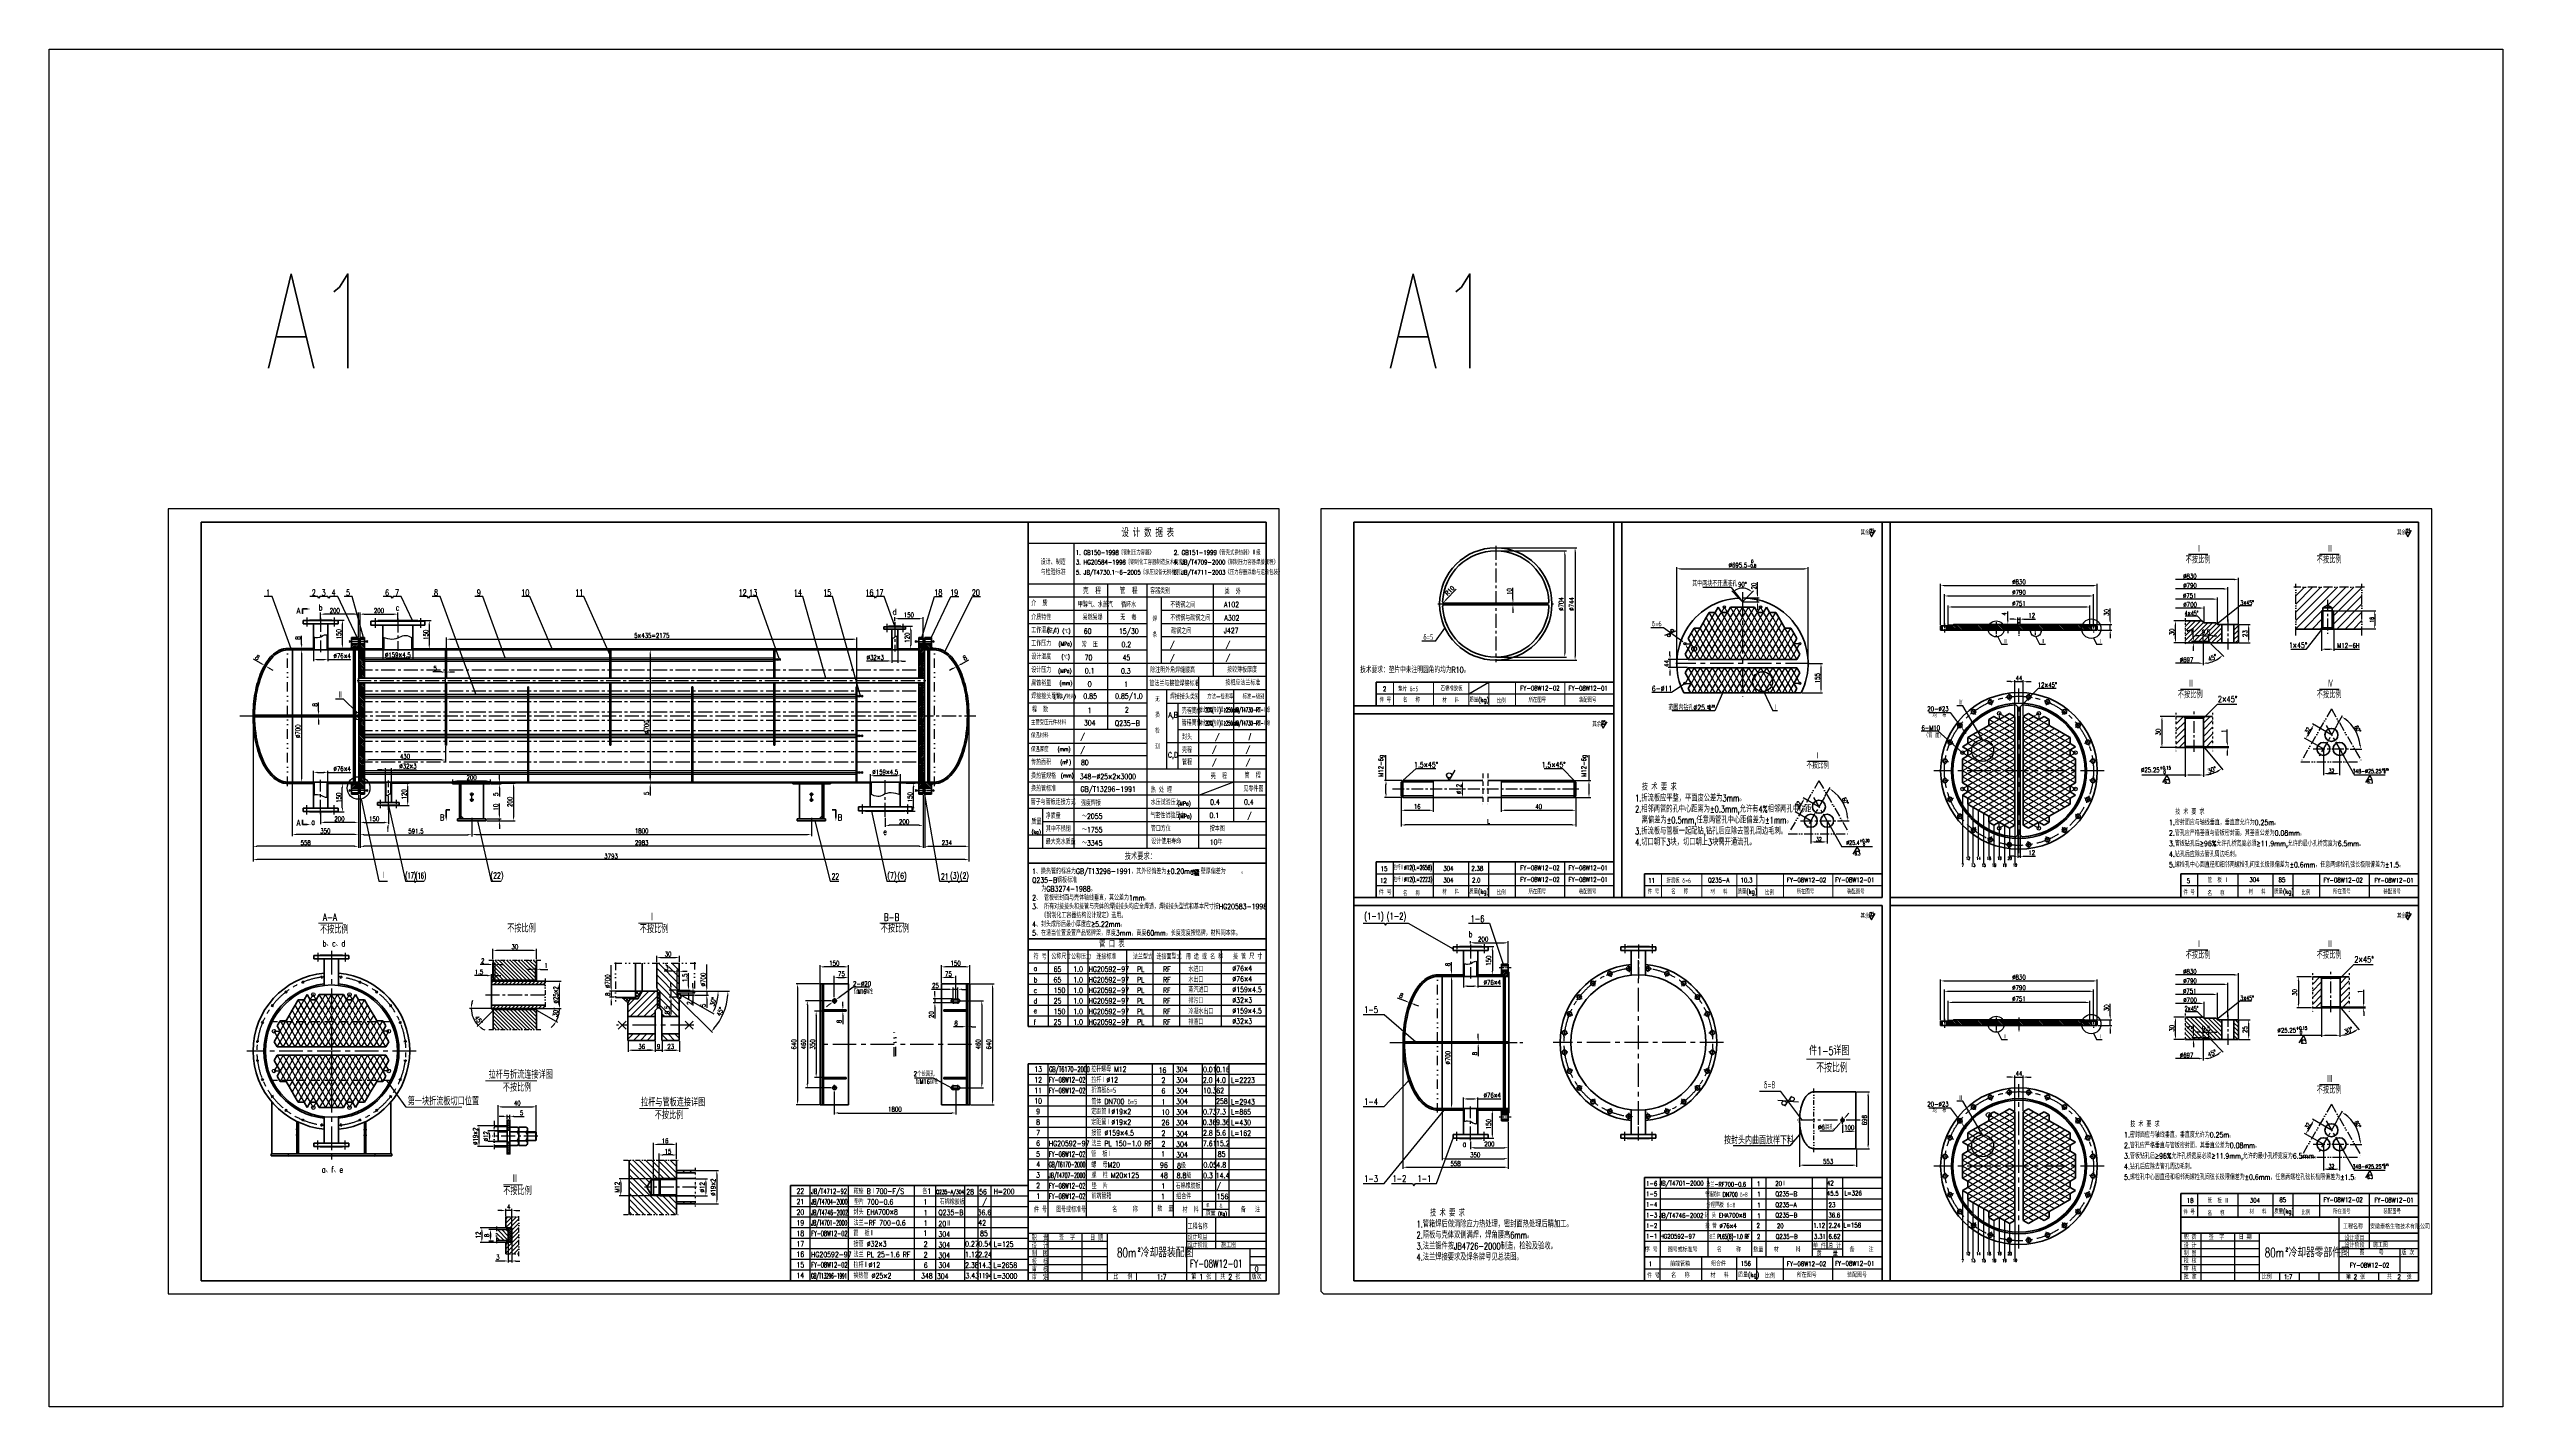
# Model space of a CAD drawing. Header units: millimetres. Extents: x -31412 to -3120, y -19513 to 5955.
# Drawn here: x -31412 to -18409, y -19513 to -12321 of the extents above; entities outside this region: 3.
import ezdxf
from ezdxf.enums import TextEntityAlignment as Align

# ---------------------------------------------------------------- set-up
doc = ezdxf.new("R2010")
doc.units = ezdxf.units.MM
for name, pattern in [('ACAD_ISO12W100', [21, 12, -3, 0, -3, 0, -3]), ('CENTER', [2, 1.25, -0.25, 0.25, -0.25]), ('CENTERX2', [4, 2.5, -0.5, 0.5, -0.5]), ('DASHED', [0.75, 0.5, -0.25]), ('DIVIDE', [1.25, 0.5, -0.25, 0, -0.25, 0, -0.25])]:
    doc.linetypes.add(name, pattern=pattern)
for name, color, linetype in [('CEN', 1, 'CENTER'), ('DIM', 4, 'Continuous'), ('THN', 1, 'Continuous'), ('双点画线', 3, 'DIVIDE'), ('虚线', 4, 'DASHED')]:
    doc.layers.add(name, color=color, linetype=linetype)
for name, color, linetype, lineweight in [('中心线', 1, 'CENTER', 25), ('文字层', 40, 'Continuous', 20), ('粗线', 7, 'Continuous', 50), ('细线', 11, 'Continuous', 25), ('细线层', 11, 'Continuous', 25), ('边框+粗实线层', 2, 'Continuous', 40)]:
    doc.layers.add(name, color=color, linetype=linetype, lineweight=lineweight)
doc.styles.add('hztxt-0.8', font='romans.shx', dxfattribs={"width": 0.7, "bigfont": 'hztxt.shx'})
doc.dimstyles.new('11-2', dxfattribs={"dimscale": 6, "dimtxt": 3.5, "dimasz": 3, "dimexe": 1.25, "dimexo": 0.625, "dimtad": 1, "dimdsep": 46, "dimtxsty": 'hztxt-0.8', "dimcen": 2.5, "dimadec": 0, "dimazin": 0, "dimtfac": 1, "dimtmove": 1, "dimatfit": 3, "dimfxl": 0, "dimarcsym": 0})
doc.dimstyles.new('装配图', dxfattribs={"dimscale": 7, "dimtxt": 3.5, "dimasz": 3, "dimexe": 1.25, "dimexo": 0.625, "dimgap": 1, "dimtad": 1, "dimdsep": 46, "dimtxsty": 'hztxt-0.8', "dimcen": 2.5, "dimadec": 0, "dimazin": 0, "dimtfac": 1, "dimtmove": 0, "dimatfit": 3, "dimfxl": 0, "dimarcsym": 0})

# ---------------------------------------------------------------- blocks, each defined once
blk = doc.blocks.new('*D5')
at = {"layer": 'Defpoints', "color": 0}
for p in [(-29973, -15314), (-29973, -15345), (-29773, -15438)]:
    blk.add_point(p, dxfattribs=at)
at = {"layer": '细线层', "color": 0, "lineweight": -2}
for p, q in [((-29973, -15341), (-29973, -15305)), ((-29794, -15314), (-29952, -15314)), ((-29773, -15434), (-29773, -15305))]:
    blk.add_line(p, q, dxfattribs=at)
at = {"layer": '细线层', "color": 0}
for points in [[(-29952, -15310), (-29952, -15317), (-29973, -15314)], [(-29794, -15310), (-29794, -15317), (-29773, -15314)]]:
    blk.add_solid(points, dxfattribs=at)
at = {"layer": '细线层', "color": 0, "insert": (-29898, -15295), "char_height": 24.5, "attachment_point": 5, "style": 'hztxt-0.8'}
blk.add_mtext('200', dxfattribs=at)
blk = doc.blocks.new('*D6')
at = {"layer": 'Defpoints', "color": 0}
for p in [(-29914, -15345), (-29914, -15495), (-29858, -15495)]:
    blk.add_point(p, dxfattribs=at)
at = {"layer": '细线层', "color": 0, "lineweight": -2}
for p, q in [((-29909, -15345), (-29849, -15345)), ((-29858, -15366), (-29858, -15474)), ((-29909, -15495), (-29849, -15495))]:
    blk.add_line(p, q, dxfattribs=at)
at = {"layer": '细线层', "color": 0}
for points in [[(-29861, -15366), (-29854, -15366), (-29858, -15345)], [(-29861, -15474), (-29854, -15474), (-29858, -15495)]]:
    blk.add_solid(points, dxfattribs=at)
at = {"layer": '细线层', "color": 0, "insert": (-29877, -15420), "char_height": 24.5, "attachment_point": 5, "rotation": 90, "style": 'hztxt-0.8'}
blk.add_mtext('150', dxfattribs=at)
blk = doc.blocks.new('*D7')
at = {"layer": 'Defpoints', "color": 0}
for p in [(-30011, -15503), (-30011, -15554), (-29935, -15503)]:
    blk.add_point(p, dxfattribs=at)
at = {"layer": '细线层', "color": 0, "lineweight": -2}
for p, q in [((-30011, -15507), (-30011, -15563)), ((-29990, -15554), (-29956, -15554)), ((-29935, -15507), (-29935, -15563)), ((-29935, -15554), (-29813, -15554))]:
    blk.add_line(p, q, dxfattribs=at)
at = {"layer": '细线层', "color": 0}
for points in [[(-29990, -15551), (-29990, -15558), (-30011, -15554)], [(-29956, -15551), (-29956, -15558), (-29935, -15554)]]:
    blk.add_solid(points, dxfattribs=at)
at = {"layer": '细线层', "color": 0, "insert": (-29859, -15535), "char_height": 24.5, "attachment_point": 5, "style": 'hztxt-0.8'}
blk.add_mtext('%%c76×4', dxfattribs=at)
blk = doc.blocks.new('*D8')
at = {"layer": 'Defpoints', "color": 0}
for p in [(-29984, -15849), (-29962, -15849), (-29962, -15857)]:
    blk.add_point(p, dxfattribs=at)
at = {"layer": '细线层', "color": 0, "lineweight": -2}
for p, q in [((-29966, -15849), (-29993, -15849)), ((-29966, -15857), (-29993, -15857)), ((-29984, -15828), (-29984, -15782)), ((-29984, -15857), (-29984, -15849)), ((-29984, -15878), (-29984, -15899))]:
    blk.add_line(p, q, dxfattribs=at)
at = {"layer": '细线层', "color": 0}
for points in [[(-29987, -15828), (-29980, -15828), (-29984, -15849)], [(-29987, -15878), (-29980, -15878), (-29984, -15857)]]:
    blk.add_solid(points, dxfattribs=at)
at = {"layer": '细线层', "color": 0, "insert": (-30003, -15794), "char_height": 24.5, "attachment_point": 5, "rotation": 90, "style": 'hztxt-0.8'}
blk.add_mtext('8', dxfattribs=at)
blk = doc.blocks.new('*D9')
at = {"layer": 'Defpoints', "color": 0}
for p in [(-30057, -15503), (-30074, -16203), (-30057, -16203)]:
    blk.add_point(p, dxfattribs=at)
at = {"layer": '细线层', "color": 0, "lineweight": -2}
for p, q in [((-30061, -15503), (-30082, -15503)), ((-30074, -15524), (-30074, -16182)), ((-30061, -16203), (-30082, -16203))]:
    blk.add_line(p, q, dxfattribs=at)
at = {"layer": '细线层', "color": 0}
for points in [[(-30077, -15524), (-30070, -15524), (-30074, -15503)], [(-30077, -16182), (-30070, -16182), (-30074, -16203)]]:
    blk.add_solid(points, dxfattribs=at)
at = {"layer": '细线层', "color": 0, "insert": (-30093, -15934), "char_height": 24.5, "attachment_point": 5, "rotation": 90, "style": 'hztxt-0.8'}
blk.add_mtext('%%c700', dxfattribs=at)
blk = doc.blocks.new('*D10')
at = {"layer": 'Defpoints', "color": 0}
for p in [(-30100, -15495), (-30086, -15503), (-30074, -15495)]:
    blk.add_point(p, dxfattribs=at)
at = {"layer": '细线层', "color": 0, "lineweight": -2}
for p, q in [((-30074, -15474), (-30074, -15428)), ((-30096, -15495), (-30065, -15495)), ((-30081, -15503), (-30065, -15503)), ((-30074, -15503), (-30074, -15495)), ((-30074, -15524), (-30074, -15545))]:
    blk.add_line(p, q, dxfattribs=at)
at = {"layer": '细线层', "color": 0}
for points in [[(-30077, -15474), (-30070, -15474), (-30074, -15495)], [(-30077, -15524), (-30070, -15524), (-30074, -15503)]]:
    blk.add_solid(points, dxfattribs=at)
at = {"layer": '细线层', "color": 0, "insert": (-30093, -15440), "char_height": 24.5, "attachment_point": 5, "rotation": 90, "style": 'hztxt-0.8'}
blk.add_mtext('8', dxfattribs=at)
blk = doc.blocks.new('*D12')
at = {"layer": 'Defpoints', "color": 0}
for p in [(-29914, -16211), (-29858, -16211), (-29914, -16361)]:
    blk.add_point(p, dxfattribs=at)
at = {"layer": '细线层', "color": 0, "lineweight": -2}
for p, q in [((-29909, -16211), (-29849, -16211)), ((-29858, -16340), (-29858, -16232)), ((-29909, -16361), (-29849, -16361))]:
    blk.add_line(p, q, dxfattribs=at)
at = {"layer": '细线层', "color": 0}
for points in [[(-29861, -16232), (-29854, -16232), (-29858, -16211)], [(-29861, -16340), (-29854, -16340), (-29858, -16361)]]:
    blk.add_solid(points, dxfattribs=at)
at = {"layer": '细线层', "color": 0, "insert": (-29877, -16286), "char_height": 24.5, "attachment_point": 5, "rotation": 90, "style": 'hztxt-0.8'}
blk.add_mtext('150', dxfattribs=at)
blk = doc.blocks.new('*D11')
at = {"layer": 'Defpoints', "color": 0}
for p in [(-29973, -16361), (-29773, -16268), (-29973, -16417)]:
    blk.add_point(p, dxfattribs=at)
at = {"layer": '细线层', "color": 0, "lineweight": -2}
for p, q in [((-29973, -16365), (-29973, -16426)), ((-29773, -16272), (-29773, -16426)), ((-29794, -16417), (-29952, -16417))]:
    blk.add_line(p, q, dxfattribs=at)
at = {"layer": '细线层', "color": 0}
for points in [[(-29952, -16413), (-29952, -16420), (-29973, -16417)], [(-29794, -16413), (-29794, -16420), (-29773, -16417)]]:
    blk.add_solid(points, dxfattribs=at)
at = {"layer": '细线层', "color": 0, "insert": (-29873, -16398), "char_height": 24.5, "attachment_point": 5, "style": 'hztxt-0.8'}
blk.add_mtext('200', dxfattribs=at)
blk = doc.blocks.new('*D13')
at = {"layer": 'Defpoints', "color": 0}
for p in [(-30011, -16152), (-30011, -16203), (-29935, -16203)]:
    blk.add_point(p, dxfattribs=at)
at = {"layer": '细线层', "color": 0, "lineweight": -2}
for p, q in [((-30011, -16199), (-30011, -16143)), ((-29990, -16152), (-29956, -16152)), ((-29935, -16199), (-29935, -16143)), ((-29935, -16152), (-29813, -16152))]:
    blk.add_line(p, q, dxfattribs=at)
at = {"layer": '细线层', "color": 0}
for points in [[(-29990, -16148), (-29990, -16155), (-30011, -16152)], [(-29956, -16148), (-29956, -16155), (-29935, -16152)]]:
    blk.add_solid(points, dxfattribs=at)
at = {"layer": '细线层', "color": 0, "insert": (-29859, -16133), "char_height": 24.5, "attachment_point": 5, "style": 'hztxt-0.8'}
blk.add_mtext('%%c76×4', dxfattribs=at)
blk = doc.blocks.new('*D14')
at = {"layer": 'Defpoints', "color": 0}
for p in [(-30123, -16211), (-29773, -16268), (-30123, -16481)]:
    blk.add_point(p, dxfattribs=at)
at = {"layer": '细线层', "color": 0, "lineweight": -2}
for p, q in [((-30123, -16215), (-30123, -16490)), ((-29773, -16272), (-29773, -16490)), ((-29794, -16481), (-30102, -16481))]:
    blk.add_line(p, q, dxfattribs=at)
at = {"layer": '细线层', "color": 0}
for points in [[(-30102, -16477), (-30102, -16484), (-30123, -16481)], [(-29794, -16477), (-29794, -16484), (-29773, -16481)]]:
    blk.add_solid(points, dxfattribs=at)
at = {"layer": '细线层', "color": 0, "insert": (-29948, -16462), "char_height": 24.5, "attachment_point": 5, "style": 'hztxt-0.8'}
blk.add_mtext('350', dxfattribs=at)
blk = doc.blocks.new('*D15')
at = {"layer": 'Defpoints', "color": 0}
for p in [(-29643, -15503), (-29484, -15503), (-29484, -15548)]:
    blk.add_point(p, dxfattribs=at)
at = {"layer": '细线层', "color": 0, "lineweight": -2}
for p, q in [((-29643, -15507), (-29643, -15557)), ((-29622, -15548), (-29505, -15548)), ((-29484, -15507), (-29484, -15557))]:
    blk.add_line(p, q, dxfattribs=at)
at = {"layer": '细线层', "color": 0}
for points in [[(-29622, -15544), (-29622, -15551), (-29643, -15548)], [(-29505, -15544), (-29505, -15551), (-29484, -15548)]]:
    blk.add_solid(points, dxfattribs=at)
at = {"layer": '细线层', "color": 0, "insert": (-29564, -15529), "char_height": 24.5, "attachment_point": 5, "style": 'hztxt-0.8'}
blk.add_mtext('%%c159×4.5', dxfattribs=at)
blk = doc.blocks.new('*D16')
at = {"layer": 'Defpoints', "color": 0}
for p in [(-29458, -15348), (-29458, -15498), (-29397, -15498)]:
    blk.add_point(p, dxfattribs=at)
at = {"layer": '细线层', "color": 0, "lineweight": -2}
for p, q in [((-29454, -15348), (-29388, -15348)), ((-29397, -15369), (-29397, -15477)), ((-29454, -15498), (-29388, -15498))]:
    blk.add_line(p, q, dxfattribs=at)
at = {"layer": '细线层', "color": 0}
for points in [[(-29401, -15369), (-29394, -15369), (-29397, -15348)], [(-29401, -15477), (-29394, -15477), (-29397, -15498)]]:
    blk.add_solid(points, dxfattribs=at)
at = {"layer": '细线层', "color": 0, "insert": (-29416, -15423), "char_height": 24.5, "attachment_point": 5, "rotation": 90, "style": 'hztxt-0.8'}
blk.add_mtext('150', dxfattribs=at)
blk = doc.blocks.new('*D17')
at = {"layer": 'Defpoints', "color": 0}
for p in [(-29564, -15314), (-29764, -15438), (-29564, -15348)]:
    blk.add_point(p, dxfattribs=at)
at = {"layer": '细线层', "color": 0, "lineweight": -2}
for p, q in [((-29764, -15434), (-29764, -15305)), ((-29743, -15314), (-29585, -15314)), ((-29564, -15344), (-29564, -15305))]:
    blk.add_line(p, q, dxfattribs=at)
at = {"layer": '细线层', "color": 0}
for points in [[(-29743, -15310), (-29743, -15317), (-29764, -15314)], [(-29585, -15310), (-29585, -15317), (-29564, -15314)]]:
    blk.add_solid(points, dxfattribs=at)
at = {"layer": '细线层', "color": 0, "insert": (-29664, -15295), "char_height": 24.5, "attachment_point": 5, "style": 'hztxt-0.8'}
blk.add_mtext('200', dxfattribs=at)
blk = doc.blocks.new('*D18')
at = {"layer": 'Defpoints', "color": 0}
for p in [(-29764, -16268), (-29614, -16335), (-29614, -16417)]:
    blk.add_point(p, dxfattribs=at)
at = {"layer": '细线层', "color": 0, "lineweight": -2}
for p, q in [((-29764, -16272), (-29764, -16426)), ((-29614, -16340), (-29614, -16426)), ((-29743, -16417), (-29635, -16417))]:
    blk.add_line(p, q, dxfattribs=at)
at = {"layer": '细线层', "color": 0}
for points in [[(-29743, -16413), (-29743, -16420), (-29764, -16417)], [(-29635, -16413), (-29635, -16420), (-29614, -16417)]]:
    blk.add_solid(points, dxfattribs=at)
at = {"layer": '细线层', "color": 0, "insert": (-29689, -16398), "char_height": 24.5, "attachment_point": 5, "style": 'hztxt-0.8'}
blk.add_mtext('150', dxfattribs=at)
blk = doc.blocks.new('*D19')
at = {"layer": 'Defpoints', "color": 0}
for p in [(-29598, -16208), (-29598, -16328), (-29512, -16328)]:
    blk.add_point(p, dxfattribs=at)
at = {"layer": '细线层', "color": 0, "lineweight": -2}
for p, q in [((-29593, -16208), (-29503, -16208)), ((-29512, -16229), (-29512, -16307)), ((-29593, -16328), (-29503, -16328))]:
    blk.add_line(p, q, dxfattribs=at)
at = {"layer": '细线层', "color": 0}
for points in [[(-29515, -16229), (-29508, -16229), (-29512, -16208)], [(-29515, -16307), (-29508, -16307), (-29512, -16328)]]:
    blk.add_solid(points, dxfattribs=at)
at = {"layer": '细线层', "color": 0, "insert": (-29531, -16268), "char_height": 24.5, "attachment_point": 5, "rotation": 90, "style": 'hztxt-0.8'}
blk.add_mtext('120', dxfattribs=at)
blk = doc.blocks.new('*D20')
at = {"layer": 'Defpoints', "color": 0}
for p in [(-29630, -16203), (-29598, -16138), (-29598, -16203)]:
    blk.add_point(p, dxfattribs=at)
at = {"layer": '细线层', "color": 0, "lineweight": -2}
for p, q in [((-29651, -16138), (-29672, -16138)), ((-29630, -16199), (-29630, -16129)), ((-29630, -16138), (-29598, -16138)), ((-29598, -16199), (-29598, -16129)), ((-29577, -16138), (-29465, -16138))]:
    blk.add_line(p, q, dxfattribs=at)
at = {"layer": '细线层', "color": 0}
for points in [[(-29651, -16134), (-29651, -16141), (-29630, -16138)], [(-29577, -16134), (-29577, -16141), (-29598, -16138)]]:
    blk.add_solid(points, dxfattribs=at)
at = {"layer": '细线层', "color": 0, "insert": (-29510, -16119), "char_height": 24.5, "attachment_point": 5, "style": 'hztxt-0.8'}
blk.add_mtext('%%c32×3', dxfattribs=at)
blk = doc.blocks.new('*D21')
at = {"layer": 'Defpoints', "color": 0}
for p in [(-29764, -16268), (-29172, -16408), (-29172, -16482)]:
    blk.add_point(p, dxfattribs=at)
at = {"layer": '细线层', "color": 0, "lineweight": -2}
for p, q in [((-29764, -16272), (-29764, -16491)), ((-29743, -16482), (-29193, -16482)), ((-29172, -16412), (-29172, -16491))]:
    blk.add_line(p, q, dxfattribs=at)
at = {"layer": '细线层', "color": 0}
for points in [[(-29743, -16478), (-29743, -16485), (-29764, -16482)], [(-29193, -16478), (-29193, -16485), (-29172, -16482)]]:
    blk.add_solid(points, dxfattribs=at)
at = {"layer": '细线层', "color": 0, "insert": (-29468, -16463), "char_height": 24.5, "attachment_point": 5, "style": 'hztxt-0.8'}
blk.add_mtext('591.5', dxfattribs=at)
blk = doc.blocks.new('*D22')
at = {"layer": 'Defpoints', "color": 0}
for p in [(-29172, -16407), (-27372, -16407), (-27372, -16481)]:
    blk.add_point(p, dxfattribs=at)
at = {"layer": '细线层', "color": 0, "lineweight": -2}
for p, q in [((-29172, -16411), (-29172, -16490)), ((-29151, -16481), (-27393, -16481)), ((-27372, -16411), (-27372, -16490))]:
    blk.add_line(p, q, dxfattribs=at)
at = {"layer": '细线层', "color": 0}
for points in [[(-29151, -16477), (-29151, -16484), (-29172, -16481)], [(-27393, -16477), (-27393, -16484), (-27372, -16481)]]:
    blk.add_solid(points, dxfattribs=at)
at = {"layer": '细线层', "color": 0, "insert": (-28272, -16462), "char_height": 24.5, "attachment_point": 5, "style": 'hztxt-0.8'}
blk.add_mtext('1800', dxfattribs=at)
blk = doc.blocks.new('*D23')
at = {"layer": 'Defpoints', "color": 0}
for p in [(-26781, -16268), (-26981, -16387), (-26981, -16432)]:
    blk.add_point(p, dxfattribs=at)
at = {"layer": '细线层', "color": 0, "lineweight": -2}
for p, q in [((-26781, -16272), (-26781, -16441)), ((-26981, -16392), (-26981, -16441)), ((-26802, -16432), (-26960, -16432))]:
    blk.add_line(p, q, dxfattribs=at)
at = {"layer": '细线层', "color": 0}
for points in [[(-26960, -16429), (-26960, -16436), (-26981, -16432)], [(-26802, -16429), (-26802, -16436), (-26781, -16432)]]:
    blk.add_solid(points, dxfattribs=at)
at = {"layer": '细线层', "color": 0, "insert": (-26881, -16413), "char_height": 24.5, "attachment_point": 5, "style": 'hztxt-0.8'}
blk.add_mtext('200', dxfattribs=at)
blk = doc.blocks.new('*D24')
at = {"layer": 'Defpoints', "color": 0}
for p in [(-26875, -16208), (-26831, -16208), (-26875, -16358)]:
    blk.add_point(p, dxfattribs=at)
at = {"layer": '细线层', "color": 0, "lineweight": -2}
for p, q in [((-26871, -16208), (-26822, -16208)), ((-26831, -16337), (-26831, -16229)), ((-26871, -16358), (-26822, -16358))]:
    blk.add_line(p, q, dxfattribs=at)
at = {"layer": '细线层', "color": 0}
for points in [[(-26834, -16229), (-26827, -16229), (-26831, -16208)], [(-26834, -16337), (-26827, -16337), (-26831, -16358)]]:
    blk.add_solid(points, dxfattribs=at)
at = {"layer": '细线层', "color": 0, "insert": (-26850, -16283), "char_height": 24.5, "attachment_point": 5, "rotation": 90, "style": 'hztxt-0.8'}
blk.add_mtext('150', dxfattribs=at)
blk = doc.blocks.new('*D25')
at = {"layer": 'Defpoints', "color": 0}
for p in [(-27060, -16203), (-26901, -16169), (-26901, -16203)]:
    blk.add_point(p, dxfattribs=at)
at = {"layer": '细线层', "color": 0, "lineweight": -2}
for p, q in [((-27060, -16199), (-27060, -16161)), ((-27039, -16169), (-26922, -16169)), ((-26901, -16199), (-26901, -16161))]:
    blk.add_line(p, q, dxfattribs=at)
at = {"layer": '细线层', "color": 0}
for points in [[(-27039, -16166), (-27039, -16173), (-27060, -16169)], [(-26922, -16166), (-26922, -16173), (-26901, -16169)]]:
    blk.add_solid(points, dxfattribs=at)
at = {"layer": '细线层', "color": 0, "insert": (-26981, -16150), "char_height": 24.5, "attachment_point": 5, "style": 'hztxt-0.8'}
blk.add_mtext('%%c159×4.5', dxfattribs=at)
blk = doc.blocks.new('*D26')
at = {"layer": 'Defpoints', "color": 0}
for p in [(-29764, -16268), (-26781, -16268), (-29764, -16543)]:
    blk.add_point(p, dxfattribs=at)
at = {"layer": '细线层', "color": 0, "lineweight": -2}
for p, q in [((-29764, -16272), (-29764, -16552)), ((-26781, -16272), (-26781, -16552)), ((-26802, -16543), (-29743, -16543))]:
    blk.add_line(p, q, dxfattribs=at)
at = {"layer": '细线层', "color": 0}
for points in [[(-29743, -16540), (-29743, -16547), (-29764, -16543)], [(-26802, -16540), (-26802, -16547), (-26781, -16543)]]:
    blk.add_solid(points, dxfattribs=at)
at = {"layer": '细线层', "color": 0, "insert": (-28272, -16524), "char_height": 24.5, "attachment_point": 5, "style": 'hztxt-0.8'}
blk.add_mtext('2983', dxfattribs=at)
blk = doc.blocks.new('*D27')
at = {"layer": 'Defpoints', "color": 0}
for p in [(-30331, -15853), (-29773, -16268), (-30331, -16543)]:
    blk.add_point(p, dxfattribs=at)
at = {"layer": '细线层', "color": 0, "lineweight": -2}
for p, q in [((-30331, -15857), (-30331, -16552)), ((-29773, -16272), (-29773, -16552)), ((-29794, -16543), (-30310, -16543))]:
    blk.add_line(p, q, dxfattribs=at)
at = {"layer": '细线层', "color": 0}
for points in [[(-30310, -16540), (-30310, -16547), (-30331, -16543)], [(-29794, -16540), (-29794, -16547), (-29773, -16543)]]:
    blk.add_solid(points, dxfattribs=at)
at = {"layer": '细线层', "color": 0, "insert": (-30052, -16524), "char_height": 24.5, "attachment_point": 5, "style": 'hztxt-0.8'}
blk.add_mtext('558', dxfattribs=at)
blk = doc.blocks.new('*D28')
at = {"layer": 'Defpoints', "color": 0}
for p in [(-26538, -15853), (-26772, -16268), (-26538, -16543)]:
    blk.add_point(p, dxfattribs=at)
at = {"layer": '细线层', "color": 0, "lineweight": -2}
for p, q in [((-26538, -15857), (-26538, -16552)), ((-26772, -16272), (-26772, -16552)), ((-26751, -16543), (-26559, -16543))]:
    blk.add_line(p, q, dxfattribs=at)
at = {"layer": '细线层', "color": 0}
for points in [[(-26751, -16540), (-26751, -16547), (-26772, -16543)], [(-26559, -16540), (-26559, -16547), (-26538, -16543)]]:
    blk.add_solid(points, dxfattribs=at)
at = {"layer": '细线层', "color": 0, "insert": (-26655, -16524), "char_height": 24.5, "attachment_point": 5, "style": 'hztxt-0.8'}
blk.add_mtext('234', dxfattribs=at)
blk = doc.blocks.new('*D29')
at = {"layer": 'Defpoints', "color": 0}
for p in [(-30331, -15853), (-26538, -15853), (-30331, -16614)]:
    blk.add_point(p, dxfattribs=at)
at = {"layer": '细线层', "color": 0, "lineweight": -2}
for p, q in [((-30331, -15857), (-30331, -16623)), ((-26538, -15857), (-26538, -16623)), ((-26559, -16614), (-30310, -16614))]:
    blk.add_line(p, q, dxfattribs=at)
at = {"layer": '细线层', "color": 0}
for points in [[(-30310, -16610), (-30310, -16617), (-30331, -16614)], [(-26559, -16610), (-26559, -16617), (-26538, -16614)]]:
    blk.add_solid(points, dxfattribs=at)
at = {"layer": '细线层', "color": 0, "insert": (-28434, -16595), "char_height": 24.5, "attachment_point": 5, "style": 'hztxt-0.8'}
blk.add_mtext('3793', dxfattribs=at)
blk = doc.blocks.new('*D30')
at = {"layer": 'Defpoints', "color": 0}
for p in [(-27131, -15446), (-29306, -15503), (-27131, -15698)]:
    blk.add_point(p, dxfattribs=at)
at = {"layer": '细线层', "color": 0, "lineweight": -2}
for p, q in [((-29306, -15499), (-29306, -15437)), ((-29285, -15446), (-27152, -15446)), ((-27131, -15694), (-27131, -15437))]:
    blk.add_line(p, q, dxfattribs=at)
at = {"layer": '细线层', "color": 0}
for points in [[(-29285, -15443), (-29285, -15450), (-29306, -15446)], [(-27152, -15443), (-27152, -15450), (-27131, -15446)]]:
    blk.add_solid(points, dxfattribs=at)
at = {"layer": '细线层', "color": 0, "insert": (-28218, -15427), "char_height": 24.5, "attachment_point": 5, "style": 'hztxt-0.8'}
blk.add_mtext('5×435=2175', dxfattribs=at)
blk = doc.blocks.new('*D31')
at = {"layer": 'Defpoints', "color": 0}
for p in [(-29306, -15503), (-29311, -15620), (-29311, -15677)]:
    blk.add_point(p, dxfattribs=at)
at = {"layer": '细线层', "color": 0, "lineweight": -2}
for p, q in [((-29306, -15507), (-29306, -15629)), ((-29332, -15620), (-29378, -15620)), ((-29311, -15673), (-29311, -15612)), ((-29306, -15620), (-29311, -15620)), ((-29285, -15620), (-29264, -15620))]:
    blk.add_line(p, q, dxfattribs=at)
at = {"layer": '细线层', "color": 0}
for points in [[(-29332, -15617), (-29332, -15624), (-29311, -15620)], [(-29285, -15617), (-29285, -15624), (-29306, -15620)]]:
    blk.add_solid(points, dxfattribs=at)
at = {"layer": '细线层', "color": 0, "insert": (-29366, -15601), "char_height": 24.5, "attachment_point": 5, "style": 'hztxt-0.8'}
blk.add_mtext('5', dxfattribs=at)
blk = doc.blocks.new('*D32')
at = {"layer": 'Defpoints', "color": 0}
for p in [(-29741, -16005), (-29741, -16086), (-29311, -16008)]:
    blk.add_point(p, dxfattribs=at)
at = {"layer": '细线层', "color": 0, "lineweight": -2}
for p, q in [((-29741, -16009), (-29741, -16095)), ((-29332, -16086), (-29720, -16086)), ((-29311, -16012), (-29311, -16095))]:
    blk.add_line(p, q, dxfattribs=at)
at = {"layer": '细线层', "color": 0}
for points in [[(-29720, -16083), (-29720, -16090), (-29741, -16086)], [(-29332, -16083), (-29332, -16090), (-29311, -16086)]]:
    blk.add_solid(points, dxfattribs=at)
at = {"layer": '细线层', "color": 0, "insert": (-29526, -16067), "char_height": 24.5, "attachment_point": 5, "style": 'hztxt-0.8'}
blk.add_mtext('430', dxfattribs=at)
blk = doc.blocks.new('*D33')
at = {"layer": 'Defpoints', "color": 0}
for p in [(-29073, -16208), (-29073, -16213), (-29026, -16213)]:
    blk.add_point(p, dxfattribs=at)
at = {"layer": '细线层', "color": 0, "lineweight": -2}
for p, q in [((-29069, -16208), (-29017, -16208)), ((-29069, -16213), (-29017, -16213)), ((-29026, -16187), (-29026, -16166)), ((-29026, -16208), (-29026, -16213)), ((-29026, -16234), (-29026, -16280))]:
    blk.add_line(p, q, dxfattribs=at)
at = {"layer": '细线层', "color": 0}
for points in [[(-29029, -16187), (-29022, -16187), (-29026, -16208)], [(-29029, -16234), (-29022, -16234), (-29026, -16213)]]:
    blk.add_solid(points, dxfattribs=at)
at = {"layer": '细线层', "color": 0, "insert": (-29045, -16268), "char_height": 24.5, "attachment_point": 5, "rotation": 90, "style": 'hztxt-0.8'}
blk.add_mtext('5', dxfattribs=at)
blk = doc.blocks.new('*D34')
at = {"layer": 'Defpoints', "color": 0}
for p in [(-29097, -16398), (-29097, -16408), (-29026, -16398)]:
    blk.add_point(p, dxfattribs=at)
at = {"layer": '细线层', "color": 0, "lineweight": -2}
for p, q in [((-29026, -16377), (-29026, -16317)), ((-29093, -16398), (-29017, -16398)), ((-29093, -16408), (-29017, -16408)), ((-29026, -16408), (-29026, -16398)), ((-29026, -16429), (-29026, -16450))]:
    blk.add_line(p, q, dxfattribs=at)
at = {"layer": '细线层', "color": 0}
for points in [[(-29029, -16377), (-29022, -16377), (-29026, -16398)], [(-29029, -16429), (-29022, -16429), (-29026, -16408)]]:
    blk.add_solid(points, dxfattribs=at)
at = {"layer": '细线层', "color": 0, "insert": (-29045, -16336), "char_height": 24.5, "attachment_point": 5, "rotation": 90, "style": 'hztxt-0.8'}
blk.add_mtext('10', dxfattribs=at)
blk = doc.blocks.new('*D35')
at = {"layer": 'Defpoints', "color": 0}
for p in [(-29073, -16208), (-29097, -16408), (-28951, -16408)]:
    blk.add_point(p, dxfattribs=at)
at = {"layer": '细线层', "color": 0, "lineweight": -2}
for p, q in [((-29069, -16208), (-28942, -16208)), ((-28951, -16229), (-28951, -16387)), ((-29093, -16408), (-28942, -16408))]:
    blk.add_line(p, q, dxfattribs=at)
at = {"layer": '细线层', "color": 0}
for points in [[(-28954, -16229), (-28947, -16229), (-28951, -16208)], [(-28954, -16387), (-28947, -16387), (-28951, -16408)]]:
    blk.add_solid(points, dxfattribs=at)
at = {"layer": '细线层', "color": 0, "insert": (-28970, -16308), "char_height": 24.5, "attachment_point": 5, "rotation": 90, "style": 'hztxt-0.8'}
blk.add_mtext('200', dxfattribs=at)
blk = doc.blocks.new('*D36')
at = {"layer": 'Defpoints', "color": 0}
for p in [(-26931, -15338), (-26931, -15356), (-26781, -15438)]:
    blk.add_point(p, dxfattribs=at)
at = {"layer": '细线层', "color": 0, "lineweight": -2}
for p, q in [((-26931, -15351), (-26931, -15329)), ((-26802, -15338), (-26910, -15338)), ((-26781, -15434), (-26781, -15329))]:
    blk.add_line(p, q, dxfattribs=at)
at = {"layer": '细线层', "color": 0}
for points in [[(-26910, -15334), (-26910, -15341), (-26931, -15338)], [(-26802, -15334), (-26802, -15341), (-26781, -15338)]]:
    blk.add_solid(points, dxfattribs=at)
at = {"layer": '细线层', "color": 0, "insert": (-26856, -15318), "char_height": 24.5, "attachment_point": 5, "style": 'hztxt-0.8'}
blk.add_mtext('150', dxfattribs=at)
blk = doc.blocks.new('*D37')
at = {"layer": 'Defpoints', "color": 0}
for p in [(-26898, -15378), (-26898, -15498), (-26846, -15498)]:
    blk.add_point(p, dxfattribs=at)
at = {"layer": '细线层', "color": 0, "lineweight": -2}
for p, q in [((-26894, -15378), (-26837, -15378)), ((-26846, -15399), (-26846, -15477)), ((-26894, -15498), (-26837, -15498))]:
    blk.add_line(p, q, dxfattribs=at)
at = {"layer": '细线层', "color": 0}
for points in [[(-26850, -15399), (-26843, -15399), (-26846, -15378)], [(-26850, -15477), (-26843, -15477), (-26846, -15498)]]:
    blk.add_solid(points, dxfattribs=at)
at = {"layer": '细线层', "color": 0, "insert": (-26865, -15438), "char_height": 24.5, "attachment_point": 5, "rotation": 90, "style": 'hztxt-0.8'}
blk.add_mtext('120', dxfattribs=at)
blk = doc.blocks.new('*D38')
at = {"layer": 'Defpoints', "color": 0}
for p in [(-26947, -15503), (-26947, -15562), (-26915, -15503)]:
    blk.add_point(p, dxfattribs=at)
at = {"layer": '细线层', "color": 0, "lineweight": -2}
for p, q in [((-26968, -15562), (-27080, -15562)), ((-26947, -15507), (-26947, -15571)), ((-26915, -15562), (-26947, -15562)), ((-26915, -15507), (-26915, -15571)), ((-26894, -15562), (-26873, -15562))]:
    blk.add_line(p, q, dxfattribs=at)
at = {"layer": '细线层', "color": 0}
for points in [[(-26968, -15558), (-26968, -15565), (-26947, -15562)], [(-26894, -15558), (-26894, -15565), (-26915, -15562)]]:
    blk.add_solid(points, dxfattribs=at)
at = {"layer": '细线层', "color": 0, "insert": (-27034, -15543), "char_height": 24.5, "attachment_point": 5, "style": 'hztxt-0.8'}
blk.add_mtext('%%c32×3', dxfattribs=at)
blk = doc.blocks.new('*D39')
at = {"layer": 'Defpoints', "color": 0}
for p in [(-26604, -15592), (-26597, -15588), (-26597, -15588)]:
    blk.add_point(p, dxfattribs=at)
at = {"layer": '细线层', "color": 0, "lineweight": -2}
for p, q in [((-26623, -15602), (-26641, -15612)), ((-26606, -15588), (-26609, -15584)), ((-26604, -15592), (-26597, -15588)), ((-26599, -15584), (-26602, -15580)), ((-26579, -15578), (-26538, -15555))]:
    blk.add_line(p, q, dxfattribs=at)
at = {"layer": '细线层', "color": 0}
for points in [[(-26624, -15599), (-26621, -15605), (-26604, -15592)], [(-26581, -15575), (-26577, -15581), (-26597, -15588)]]:
    blk.add_solid(points, dxfattribs=at)
at = {"layer": '细线层', "color": 0, "insert": (-26559, -15545), "char_height": 24.5, "attachment_point": 5, "rotation": 29.2348, "style": 'hztxt-0.8'}
blk.add_mtext('8', dxfattribs=at)
blk = doc.blocks.new('*D40')
at = {"layer": 'Defpoints', "color": 0}
for p in [(-30270, -15585), (-30270, -15585), (-30263, -15589)]:
    blk.add_point(p, dxfattribs=at)
at = {"layer": '细线层', "color": 0, "lineweight": -2}
for p, q in [((-30288, -15575), (-30329, -15552)), ((-30263, -15589), (-30270, -15585)), ((-30268, -15582), (-30266, -15578)), ((-30261, -15586), (-30259, -15582)), ((-30245, -15600), (-30227, -15610))]:
    blk.add_line(p, q, dxfattribs=at)
at = {"layer": '细线层', "color": 0}
for points in [[(-30286, -15572), (-30290, -15578), (-30270, -15585)], [(-30243, -15597), (-30247, -15603), (-30263, -15589)]]:
    blk.add_solid(points, dxfattribs=at)
at = {"layer": '细线层', "color": 0, "insert": (-30308, -15542), "char_height": 24.5, "attachment_point": 5, "rotation": 330.2333, "style": 'hztxt-0.8'}
blk.add_mtext('8', dxfattribs=at)
blk = doc.blocks.new('*D41')
at = {"layer": 'Defpoints', "color": 0}
for p in [(-28209, -15503), (-28226, -16203), (-28209, -16203)]:
    blk.add_point(p, dxfattribs=at)
at = {"layer": '细线层', "color": 0, "lineweight": -2}
for p, q in [((-28214, -15503), (-28235, -15503)), ((-28226, -15524), (-28226, -16182)), ((-28214, -16203), (-28235, -16203))]:
    blk.add_line(p, q, dxfattribs=at)
at = {"layer": '细线层', "color": 0}
for points in [[(-28230, -15524), (-28223, -15524), (-28226, -15503)], [(-28230, -16182), (-28223, -16182), (-28226, -16203)]]:
    blk.add_solid(points, dxfattribs=at)
at = {"layer": '细线层', "color": 0, "insert": (-28246, -15912), "char_height": 24.5, "attachment_point": 5, "rotation": 90, "style": 'hztxt-0.8'}
blk.add_mtext('%%c700', dxfattribs=at)
blk = doc.blocks.new('*D42')
at = {"layer": 'Defpoints', "color": 0}
for p in [(-28226, -16208), (-28210, -16208), (-28209, -16203)]:
    blk.add_point(p, dxfattribs=at)
at = {"layer": '细线层', "color": 0, "lineweight": -2}
for p, q in [((-28214, -16203), (-28235, -16203)), ((-28215, -16208), (-28235, -16208)), ((-28226, -16182), (-28226, -16161)), ((-28226, -16203), (-28226, -16208)), ((-28226, -16229), (-28226, -16275))]:
    blk.add_line(p, q, dxfattribs=at)
at = {"layer": '细线层', "color": 0}
for points in [[(-28230, -16182), (-28223, -16182), (-28226, -16203)], [(-28230, -16229), (-28223, -16229), (-28226, -16208)]]:
    blk.add_solid(points, dxfattribs=at)
at = {"layer": '细线层', "color": 0, "insert": (-28246, -16263), "char_height": 24.5, "attachment_point": 5, "rotation": 90, "style": 'hztxt-0.8'}
blk.add_mtext('5', dxfattribs=at)
blk = doc.blocks.new('*D43')
at = {"layer": 'Defpoints', "color": 0}
for p in [(-27176, -17238), (-27251, -17347), (-27176, -17347)]:
    blk.add_point(p, dxfattribs=at)
at = {"layer": '细线层', "color": 0, "lineweight": -2}
for p, q in [((-27251, -17343), (-27251, -17229)), ((-27230, -17238), (-27197, -17238)), ((-27176, -17343), (-27176, -17229))]:
    blk.add_line(p, q, dxfattribs=at)
at = {"layer": '细线层', "color": 0}
for points in [[(-27230, -17235), (-27230, -17242), (-27251, -17238)], [(-27197, -17235), (-27197, -17242), (-27176, -17238)]]:
    blk.add_solid(points, dxfattribs=at)
at = {"layer": '细线层', "color": 0, "insert": (-27213, -17219), "char_height": 24.5, "attachment_point": 5, "style": 'hztxt-0.8'}
blk.add_mtext('75', dxfattribs=at)
blk = doc.blocks.new('*D44')
at = {"layer": 'Defpoints', "color": 0}
for p in [(-27326, -17182), (-27326, -17272), (-27176, -17272)]:
    blk.add_point(p, dxfattribs=at)
at = {"layer": '细线层', "color": 0, "lineweight": -2}
for p, q in [((-27326, -17268), (-27326, -17173)), ((-27197, -17182), (-27305, -17182)), ((-27176, -17268), (-27176, -17173))]:
    blk.add_line(p, q, dxfattribs=at)
at = {"layer": '细线层', "color": 0}
for points in [[(-27305, -17178), (-27305, -17185), (-27326, -17182)], [(-27197, -17178), (-27197, -17185), (-27176, -17182)]]:
    blk.add_solid(points, dxfattribs=at)
at = {"layer": '细线层', "color": 0, "insert": (-27251, -17163), "char_height": 24.5, "attachment_point": 5, "style": 'hztxt-0.8'}
blk.add_mtext('150', dxfattribs=at)
blk = doc.blocks.new('*D45')
at = {"layer": 'Defpoints', "color": 0}
for p in [(-26683, -17238), (-26683, -17272), (-26608, -17352)]:
    blk.add_point(p, dxfattribs=at)
at = {"layer": '细线层', "color": 0, "lineweight": -2}
for p, q in [((-26683, -17268), (-26683, -17229)), ((-26629, -17238), (-26662, -17238)), ((-26608, -17348), (-26608, -17229))]:
    blk.add_line(p, q, dxfattribs=at)
at = {"layer": '细线层', "color": 0}
for points in [[(-26662, -17235), (-26662, -17242), (-26683, -17238)], [(-26629, -17235), (-26629, -17242), (-26608, -17238)]]:
    blk.add_solid(points, dxfattribs=at)
at = {"layer": '细线层', "color": 0, "insert": (-26646, -17219), "char_height": 24.5, "attachment_point": 5, "style": 'hztxt-0.8'}
blk.add_mtext('75', dxfattribs=at)
blk = doc.blocks.new('*D46')
at = {"layer": 'Defpoints', "color": 0}
for p in [(-26683, -17182), (-26683, -17272), (-26533, -17272)]:
    blk.add_point(p, dxfattribs=at)
at = {"layer": '细线层', "color": 0, "lineweight": -2}
for p, q in [((-26683, -17268), (-26683, -17173)), ((-26554, -17182), (-26662, -17182)), ((-26533, -17268), (-26533, -17173))]:
    blk.add_line(p, q, dxfattribs=at)
at = {"layer": '细线层', "color": 0}
for points in [[(-26662, -17178), (-26662, -17185), (-26683, -17182)], [(-26554, -17178), (-26554, -17185), (-26533, -17182)]]:
    blk.add_solid(points, dxfattribs=at)
at = {"layer": '细线层', "color": 0, "insert": (-26608, -17163), "char_height": 24.5, "attachment_point": 5, "style": 'hztxt-0.8'}
blk.add_mtext('150', dxfattribs=at)
blk = doc.blocks.new('*D47')
at = {"layer": 'Defpoints', "color": 0}
for p in [(-27326, -17272), (-27446, -17912), (-27326, -17912)]:
    blk.add_point(p, dxfattribs=at)
at = {"layer": '细线层', "color": 0, "lineweight": -2}
for p, q in [((-27330, -17272), (-27454, -17272)), ((-27446, -17293), (-27446, -17891)), ((-27330, -17912), (-27454, -17912))]:
    blk.add_line(p, q, dxfattribs=at)
at = {"layer": '细线层', "color": 0}
for points in [[(-27449, -17293), (-27442, -17293), (-27446, -17272)], [(-27449, -17891), (-27442, -17891), (-27446, -17912)]]:
    blk.add_solid(points, dxfattribs=at)
at = {"layer": '细线层', "color": 0, "insert": (-27465, -17592), "char_height": 24.5, "attachment_point": 5, "rotation": 90, "style": 'hztxt-0.8'}
blk.add_mtext('640', dxfattribs=at)
blk = doc.blocks.new('*D48')
at = {"layer": 'Defpoints', "color": 0}
for p in [(-26594, -17362), (-26594, -17822), (-26470, -17822)]:
    blk.add_point(p, dxfattribs=at)
at = {"layer": '细线层', "color": 0, "lineweight": -2}
for p, q in [((-26589, -17362), (-26461, -17362)), ((-26470, -17383), (-26470, -17801)), ((-26589, -17822), (-26461, -17822))]:
    blk.add_line(p, q, dxfattribs=at)
at = {"layer": '细线层', "color": 0}
for points in [[(-26473, -17383), (-26466, -17383), (-26470, -17362)], [(-26473, -17801), (-26466, -17801), (-26470, -17822)]]:
    blk.add_solid(points, dxfattribs=at)
at = {"layer": '细线层', "color": 0, "insert": (-26489, -17592), "char_height": 24.5, "attachment_point": 5, "rotation": 90, "style": 'hztxt-0.8'}
blk.add_mtext('460', dxfattribs=at)
blk = doc.blocks.new('*D49')
at = {"layer": 'Defpoints', "color": 0}
for p in [(-26533, -17272), (-26533, -17912), (-26413, -17912)]:
    blk.add_point(p, dxfattribs=at)
at = {"layer": '细线层', "color": 0, "lineweight": -2}
for p, q in [((-26529, -17272), (-26404, -17272)), ((-26413, -17293), (-26413, -17891)), ((-26529, -17912), (-26404, -17912))]:
    blk.add_line(p, q, dxfattribs=at)
at = {"layer": '细线层', "color": 0}
for points in [[(-26416, -17293), (-26409, -17293), (-26413, -17272)], [(-26416, -17891), (-26409, -17891), (-26413, -17912)]]:
    blk.add_solid(points, dxfattribs=at)
at = {"layer": '细线层', "color": 0, "insert": (-26432, -17592), "char_height": 24.5, "attachment_point": 5, "rotation": 90, "style": 'hztxt-0.8'}
blk.add_mtext('640', dxfattribs=at)
blk = doc.blocks.new('*D50')
at = {"layer": 'Defpoints', "color": 0}
for p in [(-27266, -17362), (-27394, -17822), (-27266, -17822)]:
    blk.add_point(p, dxfattribs=at)
at = {"layer": '细线层', "color": 0, "lineweight": -2}
for p, q in [((-27270, -17362), (-27403, -17362)), ((-27394, -17383), (-27394, -17801)), ((-27270, -17822), (-27403, -17822))]:
    blk.add_line(p, q, dxfattribs=at)
at = {"layer": '细线层', "color": 0}
for points in [[(-27398, -17383), (-27391, -17383), (-27394, -17362)], [(-27398, -17801), (-27391, -17801), (-27394, -17822)]]:
    blk.add_solid(points, dxfattribs=at)
at = {"layer": '细线层', "color": 0, "insert": (-27414, -17592), "char_height": 24.5, "attachment_point": 5, "rotation": 90, "style": 'hztxt-0.8'}
blk.add_mtext('460', dxfattribs=at)
blk = doc.blocks.new('*D51')
at = {"layer": 'Defpoints', "color": 0}
for p in [(-27308, -17417), (-27347, -17767), (-27308, -17767)]:
    blk.add_point(p, dxfattribs=at)
at = {"layer": '细线层', "color": 0, "lineweight": -2}
for p, q in [((-27312, -17417), (-27356, -17417)), ((-27347, -17438), (-27347, -17746)), ((-27312, -17767), (-27356, -17767))]:
    blk.add_line(p, q, dxfattribs=at)
at = {"layer": '细线层', "color": 0}
for points in [[(-27351, -17438), (-27344, -17438), (-27347, -17417)], [(-27351, -17746), (-27344, -17746), (-27347, -17767)]]:
    blk.add_solid(points, dxfattribs=at)
at = {"layer": '细线层', "color": 0, "insert": (-27366, -17592), "char_height": 24.5, "attachment_point": 5, "rotation": 90, "style": 'hztxt-0.8'}
blk.add_mtext('350', dxfattribs=at)
blk = doc.blocks.new('*D52')
at = {"layer": 'Defpoints', "color": 0}
for p in [(-27215, -17409), (-27215, -17417), (-27206, -17417)]:
    blk.add_point(p, dxfattribs=at)
at = {"layer": '细线层', "color": 0, "lineweight": -2}
for p, q in [((-27210, -17409), (-27197, -17409)), ((-27210, -17417), (-27197, -17417)), ((-27206, -17388), (-27206, -17367)), ((-27206, -17409), (-27206, -17417)), ((-27206, -17438), (-27206, -17485))]:
    blk.add_line(p, q, dxfattribs=at)
at = {"layer": '细线层', "color": 0}
for points in [[(-27209, -17388), (-27202, -17388), (-27206, -17409)], [(-27209, -17438), (-27202, -17438), (-27206, -17417)]]:
    blk.add_solid(points, dxfattribs=at)
at = {"layer": '细线层', "color": 0, "insert": (-27225, -17472), "char_height": 24.5, "attachment_point": 5, "rotation": 90, "style": 'hztxt-0.8'}
blk.add_mtext('8', dxfattribs=at)
blk = doc.blocks.new('*D53')
at = {"layer": 'Defpoints', "color": 0}
for p in [(-27251, -17837), (-26608, -17832), (-26608, -17956)]:
    blk.add_point(p, dxfattribs=at)
at = {"layer": '细线层', "color": 0, "lineweight": -2}
for p, q in [((-27251, -17842), (-27251, -17964)), ((-26608, -17837), (-26608, -17964)), ((-27230, -17956), (-26629, -17956))]:
    blk.add_line(p, q, dxfattribs=at)
at = {"layer": '细线层', "color": 0}
for points in [[(-27230, -17952), (-27230, -17959), (-27251, -17956)], [(-26629, -17952), (-26629, -17959), (-26608, -17956)]]:
    blk.add_solid(points, dxfattribs=at)
at = {"layer": '细线层', "color": 0, "insert": (-26930, -17936), "char_height": 24.5, "attachment_point": 5, "style": 'hztxt-0.8'}
blk.add_mtext('1800', dxfattribs=at)
blk = doc.blocks.new('*D54')
at = {"layer": 'Defpoints', "color": 0}
for p in [(-27259, -17368), (-27243, -17356)]:
    blk.add_point(p, dxfattribs=at)
at = {"layer": '细线层', "color": 0, "lineweight": -2}
for p, q in [((-27151, -17290), (-27226, -17344)), ((-27064, -17290), (-27151, -17290)), ((-27276, -17380), (-27293, -17393)), ((-27259, -17368), (-27243, -17356))]:
    blk.add_line(p, q, dxfattribs=at)
at = {"layer": '细线层', "color": 0}
for points in [[(-27278, -17378), (-27274, -17383), (-27259, -17368)], [(-27228, -17341), (-27224, -17347), (-27243, -17356)]]:
    blk.add_solid(points, dxfattribs=at)
at = {"layer": '细线层', "color": 0, "insert": (-27104, -17271), "char_height": 24.5, "attachment_point": 5, "style": 'hztxt-0.8'}
blk.add_mtext('2-∅20', dxfattribs=at)
blk = doc.blocks.new('*D55')
at = {"layer": 'Defpoints', "color": 0}
for p in [(-26621, -17301), (-26621, -17358), (-26596, -17358)]:
    blk.add_point(p, dxfattribs=at)
at = {"layer": '细线层', "color": 0, "lineweight": -2}
for p, q in [((-26621, -17353), (-26621, -17292)), ((-26596, -17353), (-26596, -17292)), ((-26642, -17301), (-26736, -17301)), ((-26596, -17301), (-26621, -17301)), ((-26575, -17301), (-26554, -17301))]:
    blk.add_line(p, q, dxfattribs=at)
at = {"layer": '细线层', "color": 0}
for points in [[(-26642, -17297), (-26642, -17304), (-26621, -17301)], [(-26575, -17297), (-26575, -17304), (-26596, -17301)]]:
    blk.add_solid(points, dxfattribs=at)
at = {"layer": '细线层', "color": 0, "insert": (-26715, -17281), "char_height": 24.5, "attachment_point": 5, "style": 'hztxt-0.8'}
blk.add_mtext('25', dxfattribs=at)
blk = doc.blocks.new('*D56')
at = {"layer": 'Defpoints', "color": 0}
for p in [(-26718, -17352), (-26621, -17352), (-26621, -17372)]:
    blk.add_point(p, dxfattribs=at)
at = {"layer": '细线层', "color": 0, "lineweight": -2}
for p, q in [((-26625, -17352), (-26727, -17352)), ((-26625, -17372), (-26727, -17372)), ((-26718, -17331), (-26718, -17310)), ((-26718, -17352), (-26718, -17372)), ((-26718, -17393), (-26718, -17456))]:
    blk.add_line(p, q, dxfattribs=at)
at = {"layer": '细线层', "color": 0}
for points in [[(-26722, -17331), (-26715, -17331), (-26718, -17352)], [(-26722, -17393), (-26715, -17393), (-26718, -17372)]]:
    blk.add_solid(points, dxfattribs=at)
at = {"layer": '细线层', "color": 0, "insert": (-26737, -17435), "char_height": 24.5, "attachment_point": 5, "rotation": 90, "style": 'hztxt-0.8'}
blk.add_mtext('20', dxfattribs=at)
blk = doc.blocks.new('*D57')
at = {"layer": 'Defpoints', "color": 0}
for p in [(-26551, -17488), (-26551, -17499), (-26543, -17488)]:
    blk.add_point(p, dxfattribs=at)
at = {"layer": '细线层', "color": 0, "lineweight": -2}
for p, q in [((-26572, -17499), (-26619, -17499)), ((-26551, -17493), (-26551, -17508)), ((-26543, -17499), (-26551, -17499)), ((-26543, -17493), (-26543, -17508)), ((-26522, -17499), (-26501, -17499))]:
    blk.add_line(p, q, dxfattribs=at)
at = {"layer": '细线层', "color": 0}
for points in [[(-26572, -17495), (-26572, -17502), (-26551, -17499)], [(-26522, -17495), (-26522, -17502), (-26543, -17499)]]:
    blk.add_solid(points, dxfattribs=at)
at = {"layer": '细线层', "color": 0, "insert": (-26606, -17480), "char_height": 24.5, "attachment_point": 5, "style": 'hztxt-0.8'}
blk.add_mtext('8', dxfattribs=at)
blk = doc.blocks.new('*D77')
at = {"layer": 'Defpoints', "color": 0}
for p in [(-29068, -17402), (-28835, -17408), (-28829, -17411), (-28783, -17402), (-28715, -17449)]:
    blk.add_point(p, dxfattribs=at)
at = {"layer": '细线', "color": 0, "lineweight": -2}
for p, q in [((-28825, -17413), (-28718, -17475)), ((-28778, -17402), (-28698, -17402))]:
    blk.add_line(p, q, dxfattribs=at)
for start, end in [(330, 0), (8.7221, 17.4442), (312.5558, 321.2779)]:
    blk.add_arc((-28845, -17402), 138, start, end, dxfattribs=at)
at = {"layer": '细线', "color": 0}
for points in [[(-28705, -17381), (-28712, -17381), (-28707, -17402)], [(-28740, -17486), (-28734, -17490), (-28725, -17471)]]:
    blk.add_solid(points, dxfattribs=at)
at = {"layer": '细线', "color": 0, "insert": (-28728, -17423), "char_height": 24.5, "attachment_point": 5, "rotation": 79.9127, "style": 'hztxt-0.8'}
blk.add_mtext('30°', dxfattribs=at)
blk = doc.blocks.new('*D76')
at = {"layer": 'Defpoints', "color": 0}
for p in [(-29068, -17402), (-29060, -17414), (-29048, -17402), (-28783, -17402), (-29171, -17435)]:
    blk.add_point(p, dxfattribs=at)
at = {"layer": '细线', "color": 0, "lineweight": -2}
for p, q in [((-29073, -17402), (-29184, -17402)), ((-29063, -17417), (-29144, -17498))]:
    blk.add_line(p, q, dxfattribs=at)
for start, end in [(180, 225), (161.0063, 170.5031), (234.4969, 243.9937)]:
    blk.add_arc((-29048, -17402), 127, start, end, dxfattribs=at)
at = {"layer": '细线', "color": 0}
for points in [[(-29170, -17381), (-29177, -17381), (-29175, -17402)], [(-29124, -17508), (-29119, -17503), (-29138, -17492)]]:
    blk.add_solid(points, dxfattribs=at)
at = {"layer": '细线', "color": 0, "insert": (-29136, -17463), "char_height": 24.5, "attachment_point": 5, "rotation": 304.7601, "style": 'hztxt-0.8'}
blk.add_mtext('45°', dxfattribs=at)
blk = doc.blocks.new('*D75')
at = {"layer": 'Defpoints', "color": 0}
for p in [(-29060, -17169), (-29060, -17247), (-29048, -17258)]:
    blk.add_point(p, dxfattribs=at)
at = {"layer": '细线', "color": 0, "lineweight": -2}
for p, q in [((-29060, -17242), (-29060, -17160)), ((-29048, -17254), (-29048, -17160)), ((-29081, -17169), (-29127, -17169)), ((-29048, -17169), (-29060, -17169)), ((-29027, -17169), (-29006, -17169))]:
    blk.add_line(p, q, dxfattribs=at)
at = {"layer": '细线', "color": 0}
for points in [[(-29081, -17166), (-29081, -17173), (-29060, -17169)], [(-29027, -17166), (-29027, -17173), (-29048, -17169)]]:
    blk.add_solid(points, dxfattribs=at)
at = {"layer": '细线', "color": 0, "insert": (-29114, -17150), "char_height": 24.5, "attachment_point": 5, "style": 'hztxt-0.8'}
blk.add_mtext('2', dxfattribs=at)
blk = doc.blocks.new('*D74')
at = {"layer": 'Defpoints', "color": 0}
for p in [(-28835, -17252), (-28829, -17195), (-28829, -17249)]:
    blk.add_point(p, dxfattribs=at)
at = {"layer": '细线', "color": 0, "lineweight": -2}
for p, q in [((-28856, -17195), (-28877, -17195)), ((-28835, -17248), (-28835, -17186)), ((-28835, -17195), (-28829, -17195)), ((-28829, -17245), (-28829, -17186)), ((-28808, -17195), (-28769, -17195))]:
    blk.add_line(p, q, dxfattribs=at)
at = {"layer": '细线', "color": 0}
for points in [[(-28856, -17191), (-28856, -17198), (-28835, -17195)], [(-28808, -17191), (-28808, -17198), (-28829, -17195)]]:
    blk.add_solid(points, dxfattribs=at)
at = {"layer": '细线', "color": 0, "insert": (-28778, -17175), "char_height": 24.5, "attachment_point": 5, "style": 'hztxt-0.8'}
blk.add_mtext('1', dxfattribs=at)
blk = doc.blocks.new('*D68')
at = {"layer": 'Defpoints', "color": 0}
for p in [(-28824, -17258), (-28707, -17258), (-28824, -17402)]:
    blk.add_point(p, dxfattribs=at)
at = {"layer": '细线', "color": 0, "lineweight": -2}
for p, q in [((-28819, -17258), (-28699, -17258)), ((-28707, -17381), (-28707, -17279)), ((-28819, -17402), (-28699, -17402))]:
    blk.add_line(p, q, dxfattribs=at)
at = {"layer": '细线', "color": 0}
for points in [[(-28711, -17279), (-28704, -17279), (-28707, -17258)], [(-28711, -17381), (-28704, -17381), (-28707, -17402)]]:
    blk.add_solid(points, dxfattribs=at)
at = {"layer": '细线', "color": 0, "insert": (-28727, -17330), "char_height": 24.5, "attachment_point": 5, "rotation": 90, "style": 'hztxt-0.8'}
blk.add_mtext('%%c25{\\Ftxt.shx|c0;×}2', dxfattribs=at)
blk = doc.blocks.new('*D67')
at = {"layer": 'Defpoints', "color": 0}
for p in [(-29068, -17258), (-29060, -17228), (-29060, -17247)]:
    blk.add_point(p, dxfattribs=at)
at = {"layer": '细线', "color": 0, "lineweight": -2}
for p, q in [((-29089, -17228), (-29158, -17228)), ((-29068, -17254), (-29068, -17220)), ((-29060, -17228), (-29068, -17228)), ((-29060, -17242), (-29060, -17220)), ((-29039, -17228), (-29018, -17228))]:
    blk.add_line(p, q, dxfattribs=at)
at = {"layer": '细线', "color": 0}
for points in [[(-29089, -17225), (-29089, -17232), (-29068, -17228)], [(-29039, -17225), (-29039, -17232), (-29060, -17228)]]:
    blk.add_solid(points, dxfattribs=at)
at = {"layer": '细线', "color": 0, "insert": (-29134, -17209), "char_height": 24.5, "attachment_point": 5, "style": 'hztxt-0.8'}
blk.add_mtext('1.5', dxfattribs=at)
blk = doc.blocks.new('*D66')
at = {"layer": 'Defpoints', "color": 0}
for p in [(-29060, -17095), (-29060, -17146), (-28829, -17146)]:
    blk.add_point(p, dxfattribs=at)
at = {"layer": '细线', "color": 0, "lineweight": -2}
for p, q in [((-29060, -17141), (-29060, -17086)), ((-28850, -17095), (-29039, -17095)), ((-28829, -17141), (-28829, -17086))]:
    blk.add_line(p, q, dxfattribs=at)
at = {"layer": '细线', "color": 0}
for points in [[(-29039, -17091), (-29039, -17098), (-29060, -17095)], [(-28850, -17091), (-28850, -17098), (-28829, -17095)]]:
    blk.add_solid(points, dxfattribs=at)
at = {"layer": '细线', "color": 0, "insert": (-28944, -17075), "char_height": 24.5, "attachment_point": 5, "style": 'hztxt-0.8'}
blk.add_mtext('30', dxfattribs=at)
blk = doc.blocks.new('*D65')
at = {"layer": 'Defpoints', "color": 0}
for p in [(-28050, -18261), (-27988, -18437), (-27874, -18437)]:
    blk.add_point(p, dxfattribs=at)
at = {"layer": '细线', "color": 0, "lineweight": -2}
for p, q in [((-28046, -18261), (-27865, -18261)), ((-27874, -18282), (-27874, -18416)), ((-27984, -18437), (-27865, -18437))]:
    blk.add_line(p, q, dxfattribs=at)
at = {"layer": '细线', "color": 0}
for points in [[(-27877, -18282), (-27870, -18282), (-27874, -18261)], [(-27877, -18416), (-27870, -18416), (-27874, -18437)]]:
    blk.add_solid(points, dxfattribs=at)
at = {"layer": '细线', "color": 0, "insert": (-27893, -18349), "char_height": 24.5, "attachment_point": 5, "rotation": 90, "style": 'hztxt-0.8'}
blk.add_mtext('%%c19×2', dxfattribs=at)
blk = doc.blocks.new('*D73')
at = {"layer": 'Defpoints', "color": 0}
for p in [(-28179, -18178), (-28179, -18309), (-28087, -18206)]:
    blk.add_point(p, dxfattribs=at)
at = {"layer": '细线', "color": 0, "lineweight": -2}
for p, q in [((-28179, -18305), (-28179, -18170)), ((-28108, -18178), (-28158, -18178)), ((-28087, -18201), (-28087, -18170))]:
    blk.add_line(p, q, dxfattribs=at)
at = {"layer": '细线', "color": 0}
for points in [[(-28158, -18175), (-28158, -18182), (-28179, -18178)], [(-28108, -18175), (-28108, -18182), (-28087, -18178)]]:
    blk.add_solid(points, dxfattribs=at)
at = {"layer": '细线', "color": 0, "insert": (-28133, -18159), "char_height": 24.5, "attachment_point": 5, "style": 'hztxt-0.8'}
blk.add_mtext('15', dxfattribs=at)
blk = doc.blocks.new('*D72')
at = {"layer": 'Defpoints', "color": 0}
for p in [(-28209, -18122), (-28209, -18304), (-28087, -18206)]:
    blk.add_point(p, dxfattribs=at)
at = {"layer": '细线', "color": 0, "lineweight": -2}
for p, q in [((-28209, -18299), (-28209, -18114)), ((-28108, -18122), (-28188, -18122)), ((-28087, -18201), (-28087, -18114))]:
    blk.add_line(p, q, dxfattribs=at)
at = {"layer": '细线', "color": 0}
for points in [[(-28188, -18119), (-28188, -18126), (-28209, -18122)], [(-28108, -18119), (-28108, -18126), (-28087, -18122)]]:
    blk.add_solid(points, dxfattribs=at)
at = {"layer": '细线', "color": 0, "insert": (-28148, -18103), "char_height": 24.5, "attachment_point": 5, "style": 'hztxt-0.8'}
blk.add_mtext('16', dxfattribs=at)
blk = doc.blocks.new('*D64')
at = {"layer": 'Defpoints', "color": 0}
for p in [(-28209, -18304), (-28383, -18395), (-28209, -18395)]:
    blk.add_point(p, dxfattribs=at)
at = {"layer": '细线', "color": 0, "lineweight": -2}
for p, q in [((-28214, -18304), (-28391, -18304)), ((-28383, -18325), (-28383, -18374)), ((-28214, -18395), (-28391, -18395))]:
    blk.add_line(p, q, dxfattribs=at)
at = {"layer": '细线', "color": 0}
for points in [[(-28386, -18325), (-28379, -18325), (-28383, -18304)], [(-28386, -18374), (-28379, -18374), (-28383, -18395)]]:
    blk.add_solid(points, dxfattribs=at)
at = {"layer": '细线', "color": 0, "insert": (-28402, -18349), "char_height": 24.5, "attachment_point": 5, "rotation": 90, "style": 'hztxt-0.8'}
blk.add_mtext('M12', dxfattribs=at)
blk = doc.blocks.new('*D63')
at = {"layer": 'Defpoints', "color": 0}
for p in [(-29016, -18024), (-29134, -18134), (-29054, -18134)]:
    blk.add_point(p, dxfattribs=at)
at = {"layer": '细线', "color": 0, "lineweight": -2}
for p, q in [((-29021, -18024), (-29142, -18024)), ((-29134, -18045), (-29134, -18113)), ((-29058, -18134), (-29142, -18134))]:
    blk.add_line(p, q, dxfattribs=at)
at = {"layer": '细线', "color": 0}
for points in [[(-29137, -18045), (-29130, -18045), (-29134, -18024)], [(-29137, -18113), (-29130, -18113), (-29134, -18134)]]:
    blk.add_solid(points, dxfattribs=at)
at = {"layer": '细线', "color": 0, "insert": (-29153, -18079), "char_height": 24.5, "attachment_point": 5, "rotation": 90, "style": 'hztxt-0.8'}
blk.add_mtext('%%c19×2', dxfattribs=at)
blk = doc.blocks.new('*D62')
at = {"layer": 'Defpoints', "color": 0}
for p in [(-29044, -18051), (-29078, -18107), (-29044, -18107)]:
    blk.add_point(p, dxfattribs=at)
at = {"layer": '细线', "color": 0, "lineweight": -2}
for p, q in [((-29049, -18051), (-29087, -18051)), ((-29078, -18072), (-29078, -18086)), ((-29049, -18107), (-29087, -18107))]:
    blk.add_line(p, q, dxfattribs=at)
at = {"layer": '细线', "color": 0}
for points in [[(-29082, -18072), (-29075, -18072), (-29078, -18051)], [(-29082, -18086), (-29075, -18086), (-29078, -18107)]]:
    blk.add_solid(points, dxfattribs=at)
at = {"layer": '细线', "color": 0, "insert": (-29097, -18079), "char_height": 24.5, "attachment_point": 5, "rotation": 90, "style": 'hztxt-0.8'}
blk.add_mtext('%%c12', dxfattribs=at)
blk = doc.blocks.new('*D61')
at = {"layer": 'Defpoints', "color": 0}
for p in [(-28985, -17974), (-28985, -17992), (-28970, -17992)]:
    blk.add_point(p, dxfattribs=at)
at = {"layer": '细线', "color": 0, "lineweight": -2}
for p, q in [((-29006, -17974), (-29027, -17974)), ((-28985, -17987), (-28985, -17965)), ((-28985, -17974), (-28970, -17974)), ((-28970, -17987), (-28970, -17965)), ((-28949, -17974), (-28895, -17974))]:
    blk.add_line(p, q, dxfattribs=at)
at = {"layer": '细线', "color": 0}
for points in [[(-29006, -17970), (-29006, -17977), (-28985, -17974)], [(-28949, -17970), (-28949, -17977), (-28970, -17974)]]:
    blk.add_solid(points, dxfattribs=at)
at = {"layer": '细线', "color": 0, "insert": (-28908, -17955), "char_height": 24.5, "attachment_point": 5, "style": 'hztxt-0.8'}
blk.add_mtext('5', dxfattribs=at)
blk = doc.blocks.new('*D60')
at = {"layer": 'Defpoints', "color": 0}
for p in [(-28830, -17923), (-29033, -18051), (-28830, -18059)]:
    blk.add_point(p, dxfattribs=at)
at = {"layer": '细线', "color": 0, "lineweight": -2}
for p, q in [((-29033, -18047), (-29033, -17915)), ((-29012, -17923), (-28851, -17923)), ((-28830, -18054), (-28830, -17915))]:
    blk.add_line(p, q, dxfattribs=at)
at = {"layer": '细线', "color": 0}
for points in [[(-29012, -17920), (-29012, -17927), (-29033, -17923)], [(-28851, -17920), (-28851, -17927), (-28830, -17923)]]:
    blk.add_solid(points, dxfattribs=at)
at = {"layer": '细线', "color": 0, "insert": (-28931, -17904), "char_height": 24.5, "attachment_point": 5, "style": 'hztxt-0.8'}
blk.add_mtext('40', dxfattribs=at)
blk = doc.blocks.new('*D59')
at = {"layer": 'Defpoints', "color": 0}
for p in [(-27988, -18304), (-27988, -18395), (-27932, -18395)]:
    blk.add_point(p, dxfattribs=at)
at = {"layer": '细线', "color": 0, "lineweight": -2}
for p, q in [((-27984, -18304), (-27923, -18304)), ((-27932, -18325), (-27932, -18374)), ((-27984, -18395), (-27923, -18395))]:
    blk.add_line(p, q, dxfattribs=at)
at = {"layer": '细线', "color": 0}
for points in [[(-27935, -18325), (-27928, -18325), (-27932, -18304)], [(-27935, -18374), (-27928, -18374), (-27932, -18395)]]:
    blk.add_solid(points, dxfattribs=at)
at = {"layer": '细线', "color": 0, "insert": (-27951, -18349), "char_height": 24.5, "attachment_point": 5, "rotation": 90, "style": 'hztxt-0.8'}
blk.add_mtext('%%c12', dxfattribs=at)
blk = doc.blocks.new('*D71')
at = {"layer": 'Defpoints', "color": 0}
for p in [(-28992, -18564), (-29119, -18641), (-28992, -18641)]:
    blk.add_point(p, dxfattribs=at)
at = {"layer": '细线', "color": 0, "lineweight": -2}
for p, q in [((-28996, -18564), (-29128, -18564)), ((-29119, -18585), (-29119, -18620)), ((-28996, -18641), (-29128, -18641))]:
    blk.add_line(p, q, dxfattribs=at)
at = {"layer": '细线', "color": 0}
for points in [[(-29122, -18585), (-29115, -18585), (-29119, -18564)], [(-29122, -18620), (-29115, -18620), (-29119, -18641)]]:
    blk.add_solid(points, dxfattribs=at)
at = {"layer": '细线', "color": 0, "insert": (-29138, -18602), "char_height": 24.5, "attachment_point": 5, "rotation": 90, "style": 'hztxt-0.8'}
blk.add_mtext('12', dxfattribs=at)
blk = doc.blocks.new('*D70')
at = {"layer": 'Defpoints', "color": 0}
for p in [(-29040, -18573), (-29073, -18635), (-29052, -18635)]:
    blk.add_point(p, dxfattribs=at)
at = {"layer": '细线', "color": 0, "lineweight": -2}
for p, q in [((-29045, -18573), (-29082, -18573)), ((-29057, -18635), (-29082, -18635)), ((-29073, -18594), (-29073, -18614))]:
    blk.add_line(p, q, dxfattribs=at)
at = {"layer": '细线', "color": 0}
for points in [[(-29077, -18594), (-29070, -18594), (-29073, -18573)], [(-29077, -18614), (-29070, -18614), (-29073, -18635)]]:
    blk.add_solid(points, dxfattribs=at)
at = {"layer": '细线', "color": 0, "insert": (-29092, -18604), "char_height": 24.5, "attachment_point": 5, "rotation": 90, "style": 'hztxt-0.8'}
blk.add_mtext('8', dxfattribs=at)
blk = doc.blocks.new('*D69')
at = {"layer": 'Defpoints', "color": 0}
for p in [(-28979, -18635), (-28960, -18641), (-28979, -18740)]:
    blk.add_point(p, dxfattribs=at)
at = {"layer": '细线', "color": 0, "lineweight": -2}
for p, q in [((-28979, -18639), (-28979, -18748)), ((-28960, -18645), (-28960, -18748)), ((-29000, -18740), (-29046, -18740)), ((-28960, -18740), (-28979, -18740)), ((-28939, -18740), (-28918, -18740))]:
    blk.add_line(p, q, dxfattribs=at)
at = {"layer": '细线', "color": 0}
for points in [[(-29000, -18736), (-29000, -18743), (-28979, -18740)], [(-28939, -18736), (-28939, -18743), (-28960, -18740)]]:
    blk.add_solid(points, dxfattribs=at)
at = {"layer": '细线', "color": 0, "insert": (-29034, -18720), "char_height": 24.5, "attachment_point": 5, "style": 'hztxt-0.8'}
blk.add_mtext('3', dxfattribs=at)
blk = doc.blocks.new('*D58')
at = {"layer": 'Defpoints', "color": 0}
for p in [(-28992, -18472), (-28992, -18506), (-28960, -18564)]:
    blk.add_point(p, dxfattribs=at)
at = {"layer": '细线', "color": 0, "lineweight": -2}
for p, q in [((-29013, -18472), (-29034, -18472)), ((-28992, -18502), (-28992, -18464)), ((-28960, -18472), (-28992, -18472)), ((-28960, -18559), (-28960, -18464)), ((-28939, -18472), (-28918, -18472))]:
    blk.add_line(p, q, dxfattribs=at)
at = {"layer": '细线', "color": 0}
for points in [[(-29013, -18469), (-29013, -18476), (-28992, -18472)], [(-28939, -18469), (-28939, -18476), (-28960, -18472)]]:
    blk.add_solid(points, dxfattribs=at)
at = {"layer": '细线', "color": 0, "insert": (-28976, -18453), "char_height": 24.5, "attachment_point": 5, "style": 'hztxt-0.8'}
blk.add_mtext('4', dxfattribs=at)
blk = doc.blocks.new('*D78')
at = {"layer": 'Defpoints', "color": 0}
for p in [(-28344, -17571), (-28200, -17571), (-28200, -17623)]:
    blk.add_point(p, dxfattribs=at)
at = {"layer": '细线层', "color": 0, "lineweight": -2}
for p, q in [((-28344, -17576), (-28344, -17632)), ((-28323, -17623), (-28221, -17623)), ((-28200, -17576), (-28200, -17632))]:
    blk.add_line(p, q, dxfattribs=at)
at = {"layer": '细线层', "color": 0}
for points in [[(-28323, -17620), (-28323, -17627), (-28344, -17623)], [(-28221, -17620), (-28221, -17627), (-28200, -17623)]]:
    blk.add_solid(points, dxfattribs=at)
at = {"layer": '细线层', "color": 0, "insert": (-28272, -17604), "char_height": 24.5, "attachment_point": 5, "style": 'hztxt-0.8'}
blk.add_mtext('36', dxfattribs=at)
blk = doc.blocks.new('*D79')
at = {"layer": 'Defpoints', "color": 0}
for p in [(-28164, -17571), (-28072, -17571), (-28072, -17623)]:
    blk.add_point(p, dxfattribs=at)
at = {"layer": '细线层', "color": 0, "lineweight": -2}
for p, q in [((-28164, -17576), (-28164, -17632)), ((-28143, -17623), (-28093, -17623)), ((-28072, -17576), (-28072, -17632))]:
    blk.add_line(p, q, dxfattribs=at)
at = {"layer": '细线层', "color": 0}
for points in [[(-28143, -17620), (-28143, -17627), (-28164, -17623)], [(-28093, -17620), (-28093, -17627), (-28072, -17623)]]:
    blk.add_solid(points, dxfattribs=at)
at = {"layer": '细线层', "color": 0, "insert": (-28118, -17604), "char_height": 24.5, "attachment_point": 5, "style": 'hztxt-0.8'}
blk.add_mtext('23', dxfattribs=at)
blk = doc.blocks.new('*D80')
at = {"layer": 'Defpoints', "color": 0}
for p in [(-28200, -17571), (-28164, -17571), (-28164, -17623)]:
    blk.add_point(p, dxfattribs=at)
at = {"layer": '细线层', "color": 0, "lineweight": -2}
for p, q in [((-28221, -17623), (-28242, -17623)), ((-28200, -17576), (-28200, -17632)), ((-28200, -17623), (-28164, -17623)), ((-28164, -17576), (-28164, -17632)), ((-28143, -17623), (-28122, -17623))]:
    blk.add_line(p, q, dxfattribs=at)
at = {"layer": '细线层', "color": 0}
for points in [[(-28221, -17620), (-28221, -17627), (-28200, -17623)], [(-28143, -17620), (-28143, -17627), (-28164, -17623)]]:
    blk.add_solid(points, dxfattribs=at)
at = {"layer": '细线层', "color": 0, "insert": (-28182, -17604), "char_height": 24.5, "attachment_point": 5, "style": 'hztxt-0.8'}
blk.add_mtext('9', dxfattribs=at)
blk = doc.blocks.new('*D81')
at = {"layer": 'Defpoints', "color": 0}
for p in [(-27992, -17331), (-27977, -17311), (-27927, -17331)]:
    blk.add_point(p, dxfattribs=at)
at = {"layer": '细线层', "color": 0, "lineweight": -2}
for p, q in [((-27927, -17290), (-27927, -17269)), ((-27988, -17331), (-27918, -17331)), ((-27973, -17311), (-27918, -17311)), ((-27927, -17311), (-27927, -17331)), ((-27927, -17352), (-27927, -17399))]:
    blk.add_line(p, q, dxfattribs=at)
at = {"layer": '细线层', "color": 0}
for points in [[(-27930, -17290), (-27923, -17290), (-27927, -17311)], [(-27930, -17352), (-27923, -17352), (-27927, -17331)]]:
    blk.add_solid(points, dxfattribs=at)
at = {"layer": '细线层', "color": 0, "insert": (-27946, -17386), "char_height": 24.5, "attachment_point": 5, "rotation": 90, "style": 'hztxt-0.8'}
blk.add_mtext('5', dxfattribs=at)
blk = doc.blocks.new('*D82')
at = {"layer": 'Defpoints', "color": 0}
for p in [(-28433, -17343), (-28412, -17343), (-28407, -17311)]:
    blk.add_point(p, dxfattribs=at)
at = {"layer": '细线层', "color": 0, "lineweight": -2}
for p, q in [((-28433, -17290), (-28433, -17269)), ((-28411, -17311), (-28442, -17311)), ((-28417, -17343), (-28442, -17343)), ((-28433, -17311), (-28433, -17343)), ((-28433, -17364), (-28433, -17385))]:
    blk.add_line(p, q, dxfattribs=at)
at = {"layer": '细线层', "color": 0}
for points in [[(-28437, -17290), (-28430, -17290), (-28433, -17311)], [(-28437, -17364), (-28430, -17364), (-28433, -17343)]]:
    blk.add_solid(points, dxfattribs=at)
at = {"layer": '细线层', "color": 0, "insert": (-28452, -17327), "char_height": 24.5, "attachment_point": 5, "rotation": 90, "style": 'hztxt-0.8'}
blk.add_mtext('8', dxfattribs=at)
blk = doc.blocks.new('*D83')
at = {"layer": 'Defpoints', "color": 0}
for p in [(-28192, -17162), (-28072, -17133), (-28072, -17162)]:
    blk.add_point(p, dxfattribs=at)
at = {"layer": '细线层', "color": 0, "lineweight": -2}
for p, q in [((-28192, -17157), (-28192, -17124)), ((-28171, -17133), (-28093, -17133)), ((-28072, -17157), (-28072, -17124))]:
    blk.add_line(p, q, dxfattribs=at)
at = {"layer": '细线层', "color": 0}
for points in [[(-28171, -17129), (-28171, -17136), (-28192, -17133)], [(-28093, -17129), (-28093, -17136), (-28072, -17133)]]:
    blk.add_solid(points, dxfattribs=at)
at = {"layer": '细线层', "color": 0, "insert": (-28132, -17114), "char_height": 24.5, "attachment_point": 5, "style": 'hztxt-0.8'}
blk.add_mtext('30', dxfattribs=at)
blk = doc.blocks.new('*D84')
at = {"layer": 'Defpoints', "color": 0}
for p in [(-28084, -17311), (-28084, -17343), (-28072, -17355), (-27992, -17311), (-27855, -17462)]:
    blk.add_point(p, dxfattribs=at)
at = {"layer": '细线层', "color": 0, "lineweight": -2}
for p, q in [((-28069, -17358), (-27897, -17530)), ((-27988, -17311), (-27806, -17311))]:
    blk.add_line(p, q, dxfattribs=at)
blk.add_arc((-28116, -17311), 301, 318.9951, 356.0049, dxfattribs=at)
at = {"layer": '细线层', "color": 0}
for points in [[(-27819, -17332), (-27812, -17332), (-27815, -17311)], [(-27886, -17511), (-27892, -17507), (-27903, -17524)]]:
    blk.add_solid(points, dxfattribs=at)
at = {"layer": '细线层', "color": 0, "insert": (-27856, -17419), "char_height": 24.5, "attachment_point": 5, "rotation": 67.5, "style": 'hztxt-0.8'}
blk.add_mtext('45°', dxfattribs=at)
blk = doc.blocks.new('*D85')
at = {"layer": 'Defpoints', "color": 0}
for p in [(-28084, -17311), (-28084, -17319), (-28063, -17331), (-27992, -17311), (-27880, -17390)]:
    blk.add_point(p, dxfattribs=at)
at = {"layer": '细线层', "color": 0, "lineweight": -2}
for p, q in [((-28059, -17333), (-27889, -17430)), ((-27988, -17311), (-27858, -17311))]:
    blk.add_line(p, q, dxfattribs=at)
blk.add_arc((-28098, -17311), 232, 335.5806, 354.8075, dxfattribs=at)
at = {"layer": '细线层', "color": 0}
for points in [[(-27884, -17409), (-27890, -17406), (-27897, -17426)], [(-27871, -17332), (-27864, -17332), (-27867, -17311)]]:
    blk.add_solid(points, dxfattribs=at)
at = {"layer": '细线层', "color": 0, "insert": (-27893, -17366), "char_height": 24.5, "attachment_point": 5, "rotation": 75.1941, "style": 'hztxt-0.8'}
blk.add_mtext('30°', dxfattribs=at)
blk = doc.blocks.new('*D86')
at = {"layer": 'Defpoints', "color": 0}
for p in [(-28117, -17343), (-28084, -17305), (-28084, -17343)]:
    blk.add_point(p, dxfattribs=at)
at = {"layer": '细线层', "color": 0, "lineweight": -2}
for p, q in [((-28117, -17284), (-28117, -17263)), ((-28089, -17305), (-28126, -17305)), ((-28089, -17343), (-28126, -17343)), ((-28117, -17305), (-28117, -17343)), ((-28117, -17364), (-28117, -17435))]:
    blk.add_line(p, q, dxfattribs=at)
at = {"layer": '细线层', "color": 0}
for points in [[(-28120, -17284), (-28113, -17284), (-28117, -17305)], [(-28120, -17364), (-28113, -17364), (-28117, -17343)]]:
    blk.add_solid(points, dxfattribs=at)
at = {"layer": '细线层', "color": 0, "insert": (-28136, -17410), "char_height": 24.5, "attachment_point": 5, "rotation": 90, "style": 'hztxt-0.8'}
blk.add_mtext('9.5', dxfattribs=at)
blk = doc.blocks.new('*D87')
at = {"layer": 'Defpoints', "color": 0}
for p in [(-28072, -17305), (-28072, -17311), (-28023, -17305)]:
    blk.add_point(p, dxfattribs=at)
at = {"layer": '细线层', "color": 0, "lineweight": -2}
for p, q in [((-28023, -17284), (-28023, -17216)), ((-28068, -17305), (-28015, -17305)), ((-28068, -17311), (-28015, -17311)), ((-28023, -17311), (-28023, -17305)), ((-28023, -17332), (-28023, -17353))]:
    blk.add_line(p, q, dxfattribs=at)
at = {"layer": '细线层', "color": 0}
for points in [[(-28027, -17284), (-28020, -17284), (-28023, -17305)], [(-28027, -17332), (-28020, -17332), (-28023, -17311)]]:
    blk.add_solid(points, dxfattribs=at)
at = {"layer": '细线层', "color": 0, "insert": (-28043, -17240), "char_height": 24.5, "attachment_point": 5, "rotation": 90, "style": 'hztxt-0.8'}
blk.add_mtext('1.5', dxfattribs=at)
blk = doc.blocks.new('*D88')
at = {"layer": 'Defpoints', "color": 0}
for p in [(-28084, -17205), (-28084, -17305), (-28072, -17305)]:
    blk.add_point(p, dxfattribs=at)
at = {"layer": '细线层', "color": 0, "lineweight": -2}
for p, q in [((-28105, -17205), (-28152, -17205)), ((-28084, -17301), (-28084, -17197)), ((-28072, -17205), (-28084, -17205)), ((-28072, -17301), (-28072, -17197)), ((-28051, -17205), (-28030, -17205))]:
    blk.add_line(p, q, dxfattribs=at)
at = {"layer": '细线层', "color": 0}
for points in [[(-28105, -17202), (-28105, -17209), (-28084, -17205)], [(-28051, -17202), (-28051, -17209), (-28072, -17205)]]:
    blk.add_solid(points, dxfattribs=at)
at = {"layer": '细线层', "color": 0, "insert": (-28139, -17186), "char_height": 24.5, "attachment_point": 5, "style": 'hztxt-0.8'}
blk.add_mtext('3', dxfattribs=at)
blk = doc.blocks.new('*D89')
at = {"layer": 'Defpoints', "color": 0}
for p in [(-28084, -17311), (-28084, -17319), (-28000, -17319)]:
    blk.add_point(p, dxfattribs=at)
at = {"layer": '细线层', "color": 0, "lineweight": -2}
for p, q in [((-28000, -17290), (-28000, -17269)), ((-28080, -17311), (-27991, -17311)), ((-28080, -17319), (-27991, -17319)), ((-28000, -17311), (-28000, -17319)), ((-28000, -17340), (-28000, -17387))]:
    blk.add_line(p, q, dxfattribs=at)
at = {"layer": '细线层', "color": 0}
for points in [[(-28003, -17290), (-27996, -17290), (-28000, -17311)], [(-28003, -17340), (-27996, -17340), (-28000, -17319)]]:
    blk.add_solid(points, dxfattribs=at)
at = {"layer": '细线层', "color": 0, "insert": (-28019, -17374), "char_height": 24.5, "attachment_point": 5, "rotation": 90, "style": 'hztxt-0.8'}
blk.add_mtext('2', dxfattribs=at)
blk = doc.blocks.new('*D90')
at = {"layer": 'Defpoints', "color": 0}
for p in [(-23746, -14978), (-23746, -15541), (-23381, -15541)]:
    blk.add_point(p, dxfattribs=at)
at = {"layer": '细线层', "color": 0, "lineweight": -2}
for p, q in [((-23742, -14978), (-23372, -14978)), ((-23381, -14999), (-23381, -15520)), ((-23742, -15541), (-23372, -15541))]:
    blk.add_line(p, q, dxfattribs=at)
at = {"layer": '细线层', "color": 0}
for points in [[(-23384, -14999), (-23377, -14999), (-23381, -14978)], [(-23384, -15520), (-23377, -15520), (-23381, -15541)]]:
    blk.add_solid(points, dxfattribs=at)
at = {"layer": '细线层', "color": 0, "insert": (-23400, -15260), "char_height": 24.5, "attachment_point": 5, "rotation": 90, "style": 'hztxt-0.8'}
blk.add_mtext('%%c704', dxfattribs=at)
blk = doc.blocks.new('*D91')
at = {"layer": 'Defpoints', "color": 0}
for p in [(-23746, -14962), (-23746, -15557), (-23326, -15557)]:
    blk.add_point(p, dxfattribs=at)
at = {"layer": '细线层', "color": 0, "lineweight": -2}
for p, q in [((-23742, -14962), (-23317, -14962)), ((-23326, -14983), (-23326, -15536)), ((-23742, -15557), (-23317, -15557))]:
    blk.add_line(p, q, dxfattribs=at)
at = {"layer": '细线层', "color": 0}
for points in [[(-23329, -14983), (-23322, -14983), (-23326, -14962)], [(-23329, -15536), (-23322, -15536), (-23326, -15557)]]:
    blk.add_solid(points, dxfattribs=at)
at = {"layer": '细线层', "color": 0, "insert": (-23345, -15260), "char_height": 24.5, "attachment_point": 5, "rotation": 90, "style": 'hztxt-0.8'}
blk.add_mtext('%%c744', dxfattribs=at)
blk = doc.blocks.new('*D92')
at = {"layer": 'Defpoints', "color": 0}
for p in [(-23685, -15256), (-23685, -15264), (-23655, -15256)]:
    blk.add_point(p, dxfattribs=at)
at = {"layer": '细线层', "color": 0, "lineweight": -2}
for p, q in [((-23655, -15235), (-23655, -15175)), ((-23681, -15256), (-23646, -15256)), ((-23680, -15264), (-23646, -15264)), ((-23655, -15264), (-23655, -15256)), ((-23655, -15285), (-23655, -15306))]:
    blk.add_line(p, q, dxfattribs=at)
at = {"layer": '细线层', "color": 0}
for points in [[(-23659, -15235), (-23652, -15235), (-23655, -15256)], [(-23659, -15285), (-23652, -15285), (-23655, -15264)]]:
    blk.add_solid(points, dxfattribs=at)
at = {"layer": '细线层', "color": 0, "insert": (-23674, -15194), "char_height": 24.5, "attachment_point": 5, "rotation": 90, "style": 'hztxt-0.8'}
blk.add_mtext('10', dxfattribs=at)
blk = doc.blocks.new('*D93')
at = {"layer": 'Defpoints', "color": 0}
for p in [(-24025, -15254), (-24020, -15248)]:
    blk.add_point(p, dxfattribs=at)
at = {"layer": '细线层', "color": 0, "lineweight": -2}
blk.add_line((-23956, -15181), (-24011, -15238), dxfattribs=at)
at = {"layer": '细线层', "color": 0}
blk.add_solid([(-24013, -15236), (-24008, -15241), (-24025, -15254)], dxfattribs=at)
at = {"layer": '细线层', "color": 0, "insert": (-23990, -15189), "char_height": 24.5, "attachment_point": 5, "rotation": 46.5122, "style": 'hztxt-0.8'}
blk.add_mtext('R10', dxfattribs=at)
blk = doc.blocks.new('*D95')
at = {"layer": 'Defpoints', "color": 0}
for p in [(-24247, -16276), (-23322, -16276), (-24247, -16430)]:
    blk.add_point(p, dxfattribs=at)
at = {"layer": '细线', "color": 0, "lineweight": -2}
for p, q in [((-24247, -16281), (-24247, -16439)), ((-23322, -16281), (-23322, -16439)), ((-23343, -16430), (-24226, -16430))]:
    blk.add_line(p, q, dxfattribs=at)
at = {"layer": '细线', "color": 0}
for points in [[(-24226, -16427), (-24226, -16434), (-24247, -16430)], [(-23343, -16427), (-23343, -16434), (-23322, -16430)]]:
    blk.add_solid(points, dxfattribs=at)
at = {"layer": '细线', "color": 0, "insert": (-23784, -16411), "char_height": 24.5, "attachment_point": 5, "style": 'hztxt-0.8'}
blk.add_mtext('{\\C256;L}', dxfattribs=at)
blk = doc.blocks.new('*D99')
at = {"layer": 'Defpoints', "color": 0}
for p in [(-24247, -16285), (-24247, -16353), (-24077, -16285)]:
    blk.add_point(p, dxfattribs=at)
at = {"layer": '细线', "color": 0, "lineweight": -2}
for p, q in [((-24247, -16289), (-24247, -16361)), ((-24098, -16353), (-24226, -16353)), ((-24077, -16289), (-24077, -16361))]:
    blk.add_line(p, q, dxfattribs=at)
at = {"layer": '细线', "color": 0}
for points in [[(-24226, -16349), (-24226, -16356), (-24247, -16353)], [(-24098, -16349), (-24098, -16356), (-24077, -16353)]]:
    blk.add_solid(points, dxfattribs=at)
at = {"layer": '细线', "color": 0, "insert": (-24162, -16333), "char_height": 24.5, "attachment_point": 5, "style": 'hztxt-0.8'}
blk.add_mtext('16', dxfattribs=at)
blk = doc.blocks.new('*D98')
at = {"layer": 'Defpoints', "color": 0}
for p in [(-24238, -16195), (-24328, -16285), (-24238, -16285)]:
    blk.add_point(p, dxfattribs=at)
at = {"layer": '细线', "color": 0, "lineweight": -2}
for p, q in [((-24328, -16195), (-24328, -16061)), ((-24243, -16195), (-24336, -16195)), ((-24328, -16264), (-24328, -16216)), ((-24243, -16285), (-24336, -16285))]:
    blk.add_line(p, q, dxfattribs=at)
at = {"layer": '细线', "color": 0}
for points in [[(-24331, -16216), (-24324, -16216), (-24328, -16195)], [(-24331, -16264), (-24324, -16264), (-24328, -16285)]]:
    blk.add_solid(points, dxfattribs=at)
at = {"layer": '细线', "color": 0, "insert": (-24351, -16117), "char_height": 24.5, "attachment_point": 5, "rotation": 90, "style": 'hztxt-0.8'}
blk.add_mtext('{\\C256;M12-6g}', dxfattribs=at)
blk = doc.blocks.new('*D97')
at = {"layer": 'Defpoints', "color": 0}
for p in [(-23922, -16195), (-23862, -16195), (-23862, -16285)]:
    blk.add_point(p, dxfattribs=at)
at = {"layer": '细线', "color": 0, "lineweight": -2}
for p, q in [((-23866, -16195), (-23931, -16195)), ((-23922, -16264), (-23922, -16216)), ((-23866, -16285), (-23931, -16285))]:
    blk.add_line(p, q, dxfattribs=at)
at = {"layer": '细线', "color": 0}
for points in [[(-23926, -16216), (-23919, -16216), (-23922, -16195)], [(-23926, -16264), (-23919, -16264), (-23922, -16285)]]:
    blk.add_solid(points, dxfattribs=at)
at = {"layer": '细线', "color": 0, "insert": (-23942, -16240), "char_height": 24.5, "attachment_point": 5, "rotation": 90, "style": 'hztxt-0.8'}
blk.add_mtext('{\\C256;%%c12}', dxfattribs=at)
blk = doc.blocks.new('*D96')
at = {"layer": 'Defpoints', "color": 0}
for p in [(-23717, -16285), (-23717, -16353), (-23322, -16276)]:
    blk.add_point(p, dxfattribs=at)
at = {"layer": '细线', "color": 0, "lineweight": -2}
for p, q in [((-23717, -16289), (-23717, -16361)), ((-23343, -16353), (-23696, -16353)), ((-23322, -16281), (-23322, -16361))]:
    blk.add_line(p, q, dxfattribs=at)
at = {"layer": '细线', "color": 0}
for points in [[(-23696, -16349), (-23696, -16356), (-23717, -16353)], [(-23343, -16349), (-23343, -16356), (-23322, -16353)]]:
    blk.add_solid(points, dxfattribs=at)
at = {"layer": '细线', "color": 0, "insert": (-23519, -16333), "char_height": 24.5, "attachment_point": 5, "style": 'hztxt-0.8'}
blk.add_mtext('40', dxfattribs=at)
blk = doc.blocks.new('*D94')
at = {"layer": 'Defpoints', "color": 0}
for p in [(-23390, -16195), (-23390, -16285), (-23252, -16285)]:
    blk.add_point(p, dxfattribs=at)
at = {"layer": '细线', "color": 0, "lineweight": -2}
for p, q in [((-23252, -16195), (-23252, -16061)), ((-23386, -16195), (-23243, -16195)), ((-23252, -16264), (-23252, -16216)), ((-23386, -16285), (-23243, -16285))]:
    blk.add_line(p, q, dxfattribs=at)
at = {"layer": '细线', "color": 0}
for points in [[(-23256, -16216), (-23249, -16216), (-23252, -16195)], [(-23256, -16264), (-23249, -16264), (-23252, -16285)]]:
    blk.add_solid(points, dxfattribs=at)
at = {"layer": '细线', "color": 0, "insert": (-23276, -16117), "char_height": 24.5, "attachment_point": 5, "rotation": 90, "style": 'hztxt-0.8'}
blk.add_mtext('{\\C256;M12-6g}', dxfattribs=at)
blk = doc.blocks.new('*D100')
at = {"layer": 'Defpoints', "color": 0}
for p in [(-22091, -15073), (-22787, -15575), (-22091, -15575)]:
    blk.add_point(p, dxfattribs=at)
at = {"layer": '细线层', "color": 0, "lineweight": -2}
for p, q in [((-22787, -15571), (-22787, -15064)), ((-22766, -15073), (-22112, -15073)), ((-22091, -15571), (-22091, -15064))]:
    blk.add_line(p, q, dxfattribs=at)
at = {"layer": '细线层', "color": 0}
for points in [[(-22766, -15070), (-22766, -15077), (-22787, -15073)], [(-22112, -15070), (-22112, -15077), (-22091, -15073)]]:
    blk.add_solid(points, dxfattribs=at)
at = {"layer": '细线层', "color": 0, "insert": (-22439, -15046), "char_height": 24.5, "attachment_point": 5, "style": 'hztxt-0.8'}
blk.add_mtext('%%c695.5{\\H0.6978x;\\S  0^ -0.8;}', dxfattribs=at)
blk = doc.blocks.new('*D101')
at = {"layer": 'Defpoints', "color": 0}
for p in [(-22091, -15575), (-22128, -15730), (-22023, -15730)]:
    blk.add_point(p, dxfattribs=at)
at = {"layer": '细线层', "color": 0, "lineweight": -2}
for p, q in [((-22087, -15575), (-22014, -15575)), ((-22023, -15596), (-22023, -15709)), ((-22123, -15730), (-22014, -15730))]:
    blk.add_line(p, q, dxfattribs=at)
at = {"layer": '细线层', "color": 0}
for points in [[(-22026, -15596), (-22019, -15596), (-22023, -15575)], [(-22026, -15709), (-22019, -15709), (-22023, -15730)]]:
    blk.add_solid(points, dxfattribs=at)
at = {"layer": '细线层', "color": 0, "insert": (-22042, -15653), "char_height": 24.5, "attachment_point": 5, "rotation": 90, "style": 'hztxt-0.8'}
blk.add_mtext('155', dxfattribs=at)
blk = doc.blocks.new('*D102')
at = {"layer": 'Defpoints', "color": 0}
for p in [(-22439, -15228), (-22439, -15248), (-22359, -15228)]:
    blk.add_point(p, dxfattribs=at)
at = {"layer": '细线层', "color": 0, "lineweight": -2}
for p, q in [((-22359, -15207), (-22359, -15144)), ((-22435, -15228), (-22351, -15228)), ((-22435, -15248), (-22351, -15248)), ((-22359, -15248), (-22359, -15228)), ((-22359, -15269), (-22359, -15290))]:
    blk.add_line(p, q, dxfattribs=at)
at = {"layer": '细线层', "color": 0}
for points in [[(-22363, -15207), (-22356, -15207), (-22359, -15228)], [(-22363, -15269), (-22356, -15269), (-22359, -15248)]]:
    blk.add_solid(points, dxfattribs=at)
at = {"layer": '细线层', "color": 0, "insert": (-22379, -15165), "char_height": 24.5, "attachment_point": 5, "rotation": 90, "style": 'hztxt-0.8'}
blk.add_mtext('20', dxfattribs=at)
blk = doc.blocks.new('*D103')
at = {"layer": 'Defpoints', "color": 0}
for p in [(-22420, -15178), (-22458, -15228), (-22439, -15248), (-22439, -15248), (-22419, -15228)]:
    blk.add_point(p, dxfattribs=at)
at = {"layer": '细线层', "color": 0, "lineweight": -2}
for p, q in [((-22461, -15225), (-22496, -15190)), ((-22416, -15225), (-22381, -15190))]:
    blk.add_line(p, q, dxfattribs=at)
blk.add_arc((-22439, -15248), 72.4, 61.6766, 118.3234, dxfattribs=at)
at = {"layer": '细线层', "color": 0}
for points in [[(-22471, -15187), (-22475, -15181), (-22490, -15197)], [(-22402, -15181), (-22407, -15187), (-22388, -15197)]]:
    blk.add_solid(points, dxfattribs=at)
at = {"layer": '细线层', "color": 0, "insert": (-22439, -15156), "char_height": 24.5, "attachment_point": 5, "style": 'hztxt-0.8'}
blk.add_mtext('90°', dxfattribs=at)
blk = doc.blocks.new('*D104')
at = {"layer": 'Defpoints', "color": 0}
for p in [(-22823, -15597), (-22727, -15553), (-22727, -15597)]:
    blk.add_point(p, dxfattribs=at)
at = {"layer": '细线', "color": 0, "lineweight": -2}
for p, q in [((-22731, -15553), (-22832, -15553)), ((-22731, -15597), (-22832, -15597)), ((-22823, -15532), (-22823, -15511)), ((-22823, -15553), (-22823, -15597)), ((-22823, -15618), (-22823, -15639))]:
    blk.add_line(p, q, dxfattribs=at)
at = {"layer": '细线', "color": 0}
for points in [[(-22826, -15532), (-22819, -15532), (-22823, -15553)], [(-22826, -15618), (-22819, -15618), (-22823, -15597)]]:
    blk.add_solid(points, dxfattribs=at)
at = {"layer": '细线', "color": 0, "insert": (-22842, -15575), "char_height": 24.5, "attachment_point": 5, "rotation": 90, "style": 'hztxt-0.8'}
blk.add_mtext('44', dxfattribs=at)
blk = doc.blocks.new('*D107')
at = {"layer": 'Defpoints', "color": 0}
for p in [(-22153, -16364), (-22034, -16334), (-22077, -16408)]:
    blk.add_point(p, dxfattribs=at)
at = {"layer": '细线', "color": 0, "lineweight": -2}
for p, q in [((-22080, -16406), (-22160, -16360)), ((-22119, -16305), (-22144, -16348)), ((-22037, -16332), (-22117, -16286))]:
    blk.add_line(p, q, dxfattribs=at)
at = {"layer": '细线', "color": 0}
for points in [[(-22147, -16347), (-22142, -16350), (-22153, -16364)], [(-22122, -16304), (-22117, -16307), (-22110, -16289)]]:
    blk.add_solid(points, dxfattribs=at)
at = {"layer": '细线', "color": 0, "insert": (-22144, -16320), "char_height": 21, "attachment_point": 5, "rotation": 59.9742, "style": 'hztxt-0.8'}
blk.add_mtext('32', dxfattribs=at)
blk = doc.blocks.new('*D106')
at = {"layer": 'Defpoints', "color": 0}
for p in [(-22005, -16284), (-21892, -16341), (-22131, -16408), (-22103, -16453), (-21938, -16408)]:
    blk.add_point(p, dxfattribs=at)
at = {"layer": '细线', "color": 0, "lineweight": -2}
for p, q in [((-22003, -16280), (-21975, -16232)), ((-21935, -16408), (-21873, -16408))]:
    blk.add_line(p, q, dxfattribs=at)
blk.add_arc((-22077, -16408), 196, 5.2539, 54.7461, dxfattribs=at)
at = {"layer": '细线', "color": 0}
for points in [[(-21965, -16250), (-21962, -16245), (-21979, -16238)], [(-21878, -16390), (-21884, -16390), (-21880, -16408)]]:
    blk.add_solid(points, dxfattribs=at)
at = {"layer": '细线', "color": 0, "insert": (-21894, -16303), "char_height": 21, "attachment_point": 5, "rotation": 300, "style": 'hztxt-0.8'}
blk.add_mtext('60°', dxfattribs=at)
blk = doc.blocks.new('*D105')
at = {"layer": 'Defpoints', "color": 0, "linetype": 'ByBlock'}
for p in [(-22077, -16408), (-21991, -16408), (-21991, -16520)]:
    blk.add_point(p, dxfattribs=at)
at = {"layer": '细线', "color": 0, "linetype": 'ByBlock', "lineweight": -2}
for p, q in [((-22077, -16412), (-22077, -16528)), ((-21991, -16412), (-21991, -16528)), ((-22059, -16520), (-22009, -16520))]:
    blk.add_line(p, q, dxfattribs=at)
at = {"layer": '细线', "color": 0, "linetype": 'ByBlock'}
for points in [[(-22059, -16517), (-22059, -16523), (-22077, -16520)], [(-22009, -16517), (-22009, -16523), (-21991, -16520)]]:
    blk.add_solid(points, dxfattribs=at)
at = {"layer": '细线', "color": 0, "linetype": 'ByBlock', "insert": (-22034, -16506), "char_height": 21, "attachment_point": 5, "style": 'hztxt-0.8'}
blk.add_mtext('32', dxfattribs=at)
blk = doc.blocks.new('*D109')
at = {"layer": 'Defpoints', "color": 0}
for p in [(-20968, -15340), (-20980, -15368), (-20968, -15368)]:
    blk.add_point(p, dxfattribs=at)
at = {"layer": '细线层', "color": 0, "lineweight": -2}
for p, q in [((-21001, -15340), (-21022, -15340)), ((-20980, -15363), (-20980, -15331)), ((-20980, -15340), (-20968, -15340)), ((-20968, -15363), (-20968, -15331)), ((-20947, -15340), (-20886, -15340))]:
    blk.add_line(p, q, dxfattribs=at)
at = {"layer": '细线层', "color": 0}
for points in [[(-21001, -15337), (-21001, -15344), (-20980, -15340)], [(-20947, -15337), (-20947, -15344), (-20968, -15340)]]:
    blk.add_solid(points, dxfattribs=at)
at = {"layer": '细线层', "color": 0, "insert": (-20906, -15321), "char_height": 24.5, "attachment_point": 5, "style": 'hztxt-0.8'}
blk.add_mtext('12', dxfattribs=at)
blk = doc.blocks.new('*D110')
at = {"layer": 'Defpoints', "color": 0}
for p in [(-21033, -15368), (-20980, -15368), (-20980, -15372)]:
    blk.add_point(p, dxfattribs=at)
at = {"layer": '细线层', "color": 0, "lineweight": -2}
for p, q in [((-21033, -15347), (-21033, -15300)), ((-20984, -15368), (-21041, -15368)), ((-20984, -15372), (-21041, -15372)), ((-21033, -15372), (-21033, -15368)), ((-21033, -15393), (-21033, -15414))]:
    blk.add_line(p, q, dxfattribs=at)
at = {"layer": '细线层', "color": 0}
for points in [[(-21036, -15347), (-21029, -15347), (-21033, -15368)], [(-21036, -15393), (-21029, -15393), (-21033, -15372)]]:
    blk.add_solid(points, dxfattribs=at)
at = {"layer": '细线层', "color": 0, "insert": (-21052, -15313), "char_height": 24.5, "attachment_point": 5, "rotation": 90, "style": 'hztxt-0.8'}
blk.add_mtext('4', dxfattribs=at)
blk = doc.blocks.new('*D111')
at = {"layer": 'Defpoints', "color": 0}
for p in [(-21349, -15276), (-21349, -15375), (-20598, -15375)]:
    blk.add_point(p, dxfattribs=at)
at = {"layer": '细线层', "color": 0, "lineweight": -2}
for p, q in [((-21349, -15370), (-21349, -15267)), ((-20619, -15276), (-21328, -15276)), ((-20598, -15370), (-20598, -15267))]:
    blk.add_line(p, q, dxfattribs=at)
at = {"layer": '细线层', "color": 0}
for points in [[(-21328, -15272), (-21328, -15279), (-21349, -15276)], [(-20619, -15272), (-20619, -15279), (-20598, -15276)]]:
    blk.add_solid(points, dxfattribs=at)
at = {"layer": '细线层', "color": 0, "insert": (-20974, -15257), "char_height": 24.5, "attachment_point": 5, "style": 'hztxt-0.8'}
blk.add_mtext('%%c751', dxfattribs=at)
blk = doc.blocks.new('*D112')
at = {"layer": 'Defpoints', "color": 0}
for p in [(-20559, -15162), (-21389, -15375), (-20559, -15375)]:
    blk.add_point(p, dxfattribs=at)
at = {"layer": '细线层', "color": 0, "lineweight": -2}
for p, q in [((-21389, -15370), (-21389, -15153)), ((-21368, -15162), (-20580, -15162)), ((-20559, -15370), (-20559, -15153))]:
    blk.add_line(p, q, dxfattribs=at)
at = {"layer": '细线层', "color": 0}
for points in [[(-21368, -15159), (-21368, -15166), (-21389, -15162)], [(-20580, -15159), (-20580, -15166), (-20559, -15162)]]:
    blk.add_solid(points, dxfattribs=at)
at = {"layer": '细线层', "color": 0, "insert": (-20974, -15143), "char_height": 24.5, "attachment_point": 5, "style": 'hztxt-0.8'}
blk.add_mtext('%%c830', dxfattribs=at)
blk = doc.blocks.new('*D113')
at = {"layer": 'Defpoints', "color": 0}
for p in [(-20579, -15217), (-21369, -15375), (-20579, -15375)]:
    blk.add_point(p, dxfattribs=at)
at = {"layer": '细线层', "color": 0, "lineweight": -2}
for p, q in [((-21369, -15370), (-21369, -15208)), ((-20579, -15370), (-20579, -15208)), ((-21348, -15217), (-20600, -15217))]:
    blk.add_line(p, q, dxfattribs=at)
at = {"layer": '细线层', "color": 0}
for points in [[(-21348, -15214), (-21348, -15221), (-21369, -15217)], [(-20600, -15214), (-20600, -15221), (-20579, -15217)]]:
    blk.add_solid(points, dxfattribs=at)
at = {"layer": '细线层', "color": 0, "insert": (-20974, -15198), "char_height": 24.5, "attachment_point": 5, "style": 'hztxt-0.8'}
blk.add_mtext('%%c790', dxfattribs=at)
blk = doc.blocks.new('*D108')
at = {"layer": 'Defpoints', "color": 0}
for p in [(-20628, -15368), (-20559, -15398), (-20490, -15368)]:
    blk.add_point(p, dxfattribs=at)
at = {"layer": '细线层', "color": 0, "lineweight": -2}
for p, q in [((-20490, -15347), (-20490, -15284)), ((-20623, -15368), (-20482, -15368)), ((-20554, -15398), (-20482, -15398)), ((-20490, -15398), (-20490, -15368)), ((-20490, -15419), (-20490, -15440))]:
    blk.add_line(p, q, dxfattribs=at)
at = {"layer": '细线层', "color": 0}
for points in [[(-20494, -15347), (-20487, -15347), (-20490, -15368)], [(-20494, -15419), (-20487, -15419), (-20490, -15398)]]:
    blk.add_solid(points, dxfattribs=at)
at = {"layer": '细线层', "color": 0, "insert": (-20510, -15305), "char_height": 24.5, "attachment_point": 5, "rotation": 90, "style": 'hztxt-0.8'}
blk.add_mtext('30', dxfattribs=at)
blk = doc.blocks.new('*D114')
at = {"layer": 'Defpoints', "color": 0}
for p in [(-20980, -16483), (-20968, -16483), (-20968, -16596)]:
    blk.add_point(p, dxfattribs=at)
at = {"layer": '细线层', "color": 0, "lineweight": -2}
for p, q in [((-20980, -16488), (-20980, -16605)), ((-20968, -16488), (-20968, -16605)), ((-21001, -16596), (-21022, -16596)), ((-20980, -16596), (-20968, -16596)), ((-20947, -16596), (-20886, -16596))]:
    blk.add_line(p, q, dxfattribs=at)
at = {"layer": '细线层', "color": 0}
for points in [[(-21001, -16593), (-21001, -16600), (-20980, -16596)], [(-20947, -16593), (-20947, -16600), (-20968, -16596)]]:
    blk.add_solid(points, dxfattribs=at)
at = {"layer": '细线层', "color": 0, "insert": (-20906, -16577), "char_height": 24.5, "attachment_point": 5, "style": 'hztxt-0.8'}
blk.add_mtext('12', dxfattribs=at)
blk = doc.blocks.new('*D115')
at = {"layer": 'Defpoints', "color": 0}
for p in [(-20952, -15671), (-20996, -15856), (-20952, -15856)]:
    blk.add_point(p, dxfattribs=at)
at = {"layer": '细线层', "color": 0, "lineweight": -2}
for p, q in [((-21017, -15671), (-21038, -15671)), ((-20996, -15851), (-20996, -15663)), ((-20996, -15671), (-20952, -15671)), ((-20952, -15851), (-20952, -15663)), ((-20931, -15671), (-20910, -15671))]:
    blk.add_line(p, q, dxfattribs=at)
at = {"layer": '细线层', "color": 0}
for points in [[(-21017, -15668), (-21017, -15675), (-20996, -15671)], [(-20931, -15668), (-20931, -15675), (-20952, -15671)]]:
    blk.add_solid(points, dxfattribs=at)
at = {"layer": '细线层', "color": 0, "insert": (-20974, -15652), "char_height": 24.5, "attachment_point": 5, "style": 'hztxt-0.8'}
blk.add_mtext('44', dxfattribs=at)
blk = doc.blocks.new('*D116')
at = {"layer": 'Defpoints', "color": 0}
for p in [(-21294, -15894), (-21280, -15912)]:
    blk.add_point(p, dxfattribs=at)
at = {"layer": '细线层', "color": 0, "lineweight": -2}
for p, q in [((-21451, -15834), (-21339, -15834)), ((-21339, -15834), (-21307, -15877)), ((-21280, -15912), (-21294, -15894)), ((-21268, -15929), (-21255, -15946))]:
    blk.add_line(p, q, dxfattribs=at)
at = {"layer": '细线层', "color": 0}
for points in [[(-21304, -15875), (-21309, -15879), (-21294, -15894)], [(-21265, -15927), (-21270, -15931), (-21280, -15912)]]:
    blk.add_solid(points, dxfattribs=at)
at = {"layer": '细线层', "color": 0, "insert": (-21403, -15815), "char_height": 24.5, "attachment_point": 5, "style": 'hztxt-0.8'}
blk.add_mtext('20-∅23', dxfattribs=at)
blk = doc.blocks.new('*D130')
at = {"layer": 'Defpoints', "color": 0}
for p in [(-19454, -15973), (-19318, -15953), (-19361, -16027)]:
    blk.add_point(p, dxfattribs=at)
at = {"layer": '细线', "color": 0, "lineweight": -2}
for p, q in [((-19364, -16026), (-19461, -15970)), ((-19420, -15915), (-19445, -15958)), ((-19321, -15951), (-19418, -15895))]:
    blk.add_line(p, q, dxfattribs=at)
at = {"layer": '细线', "color": 0}
for points in [[(-19448, -15956), (-19443, -15959), (-19454, -15973)], [(-19423, -15913), (-19418, -15916), (-19411, -15899)]]:
    blk.add_solid(points, dxfattribs=at)
at = {"layer": '细线', "color": 0, "insert": (-19445, -15929), "char_height": 21, "attachment_point": 5, "rotation": 59.9742, "style": 'hztxt-0.8'}
blk.add_mtext('32', dxfattribs=at)
blk = doc.blocks.new('*D129')
at = {"layer": 'Defpoints', "color": 0}
for p in [(-19289, -15903), (-19176, -15960), (-19415, -16028), (-19387, -16072), (-19223, -16028)]:
    blk.add_point(p, dxfattribs=at)
at = {"layer": '细线', "color": 0, "lineweight": -2}
for p, q in [((-19287, -15900), (-19259, -15851)), ((-19219, -16028), (-19157, -16028))]:
    blk.add_line(p, q, dxfattribs=at)
blk.add_arc((-19361, -16028), 196, 5.2539, 54.7461, dxfattribs=at)
at = {"layer": '细线', "color": 0}
for points in [[(-19249, -15870), (-19246, -15865), (-19263, -15857)], [(-19162, -16009), (-19168, -16010), (-19165, -16028)]]:
    blk.add_solid(points, dxfattribs=at)
at = {"layer": '细线', "color": 0, "insert": (-19179, -15922), "char_height": 21, "attachment_point": 5, "rotation": 300, "style": 'hztxt-0.8'}
blk.add_mtext('60°', dxfattribs=at)
blk = doc.blocks.new('*D122')
at = {"layer": 'Defpoints', "color": 0, "linetype": 'ByBlock'}
for p in [(-19361, -16028), (-19275, -16028), (-19275, -16158)]:
    blk.add_point(p, dxfattribs=at)
at = {"layer": '细线', "color": 0, "linetype": 'ByBlock', "lineweight": -2}
for p, q in [((-19361, -16031), (-19361, -16166)), ((-19275, -16031), (-19275, -16166)), ((-19343, -16158), (-19293, -16158))]:
    blk.add_line(p, q, dxfattribs=at)
at = {"layer": '细线', "color": 0, "linetype": 'ByBlock'}
for points in [[(-19343, -16155), (-19343, -16161), (-19361, -16158)], [(-19293, -16155), (-19293, -16161), (-19275, -16158)]]:
    blk.add_solid(points, dxfattribs=at)
at = {"layer": '细线', "color": 0, "linetype": 'ByBlock', "insert": (-19318, -16144), "char_height": 21, "attachment_point": 5, "style": 'hztxt-0.8'}
blk.add_mtext('32', dxfattribs=at)
blk = doc.blocks.new('*D128')
at = {"layer": 'Defpoints', "color": 0}
for p in [(-19996, -16015), (-19996, -16015), (-19996, -16022), (-19992, -16020), (-19961, -16162)]:
    blk.add_point(p, dxfattribs=at)
at = {"layer": '细线层', "color": 0, "lineweight": -2}
for p, q in [((-19996, -16026), (-19996, -16175)), ((-19989, -16024), (-19894, -16138))]:
    blk.add_line(p, q, dxfattribs=at)
blk.add_arc((-19996, -16015), 150, 278.0075, 301.8036, dxfattribs=at)
at = {"layer": '细线层', "color": 0}
for points in [[(-19974, -16168), (-19975, -16161), (-19996, -16166)], [(-19918, -16140), (-19914, -16146), (-19899, -16131)]]:
    blk.add_solid(points, dxfattribs=at)
at = {"layer": '细线层', "color": 0, "insert": (-19951, -16139), "char_height": 24.5, "attachment_point": 5, "rotation": 19.9056, "style": 'hztxt-0.8'}
blk.add_mtext('30%%D', dxfattribs=at)
blk = doc.blocks.new('*D121')
at = {"layer": 'Defpoints', "color": 0, "linetype": 'ByBlock'}
for p in [(-19996, -16015), (-19992, -16020), (-19870, -16020)]:
    blk.add_point(p, dxfattribs=at)
at = {"layer": '细线', "color": 0, "linetype": 'ByBlock', "lineweight": -2}
for p, q in [((-19870, -15994), (-19870, -15925)), ((-19991, -16015), (-19861, -16015)), ((-19987, -16020), (-19861, -16020)), ((-19870, -16020), (-19870, -16015)), ((-19870, -16041), (-19870, -16062))]:
    blk.add_line(p, q, dxfattribs=at)
at = {"layer": '细线', "color": 0, "linetype": 'ByBlock'}
for points in [[(-19873, -15994), (-19866, -15994), (-19870, -16015)], [(-19873, -16041), (-19866, -16041), (-19870, -16020)]]:
    blk.add_solid(points, dxfattribs=at)
at = {"layer": '细线', "color": 0, "linetype": 'ByBlock', "insert": (-19889, -15934), "char_height": 24.5, "attachment_point": 5, "rotation": 90, "style": 'hztxt-0.8'}
blk.add_mtext('1', dxfattribs=at)
blk = doc.blocks.new('*D120')
at = {"layer": 'Defpoints', "color": 0}
for p in [(-20094, -16015), (-19996, -16015), (-19996, -16166)]:
    blk.add_point(p, dxfattribs=at)
at = {"layer": '细线', "color": 0, "lineweight": -2}
for p, q in [((-20094, -16020), (-20094, -16175)), ((-19996, -16020), (-19996, -16175)), ((-20094, -16166), (-20323, -16166)), ((-20017, -16166), (-20073, -16166))]:
    blk.add_line(p, q, dxfattribs=at)
at = {"layer": '细线', "color": 0}
for points in [[(-20073, -16162), (-20073, -16169), (-20094, -16166)], [(-20017, -16162), (-20017, -16169), (-19996, -16166)]]:
    blk.add_solid(points, dxfattribs=at)
at = {"layer": '细线', "color": 0, "insert": (-20248, -16139), "char_height": 24.5, "attachment_point": 5, "style": 'hztxt-0.8'}
blk.add_mtext('\\A1;{\\C256;%%c25.25\\H0.69x;\\S+0.15^   0;}', dxfattribs=at)
blk = doc.blocks.new('*D119')
at = {"layer": 'Defpoints', "color": 0, "linetype": 'ByBlock'}
for p in [(-20142, -15856), (-20216, -16020), (-20142, -16020)]:
    blk.add_point(p, dxfattribs=at)
at = {"layer": '细线', "color": 0, "linetype": 'ByBlock', "lineweight": -2}
for p, q in [((-20146, -15856), (-20225, -15856)), ((-20216, -15877), (-20216, -15999)), ((-20146, -16020), (-20225, -16020))]:
    blk.add_line(p, q, dxfattribs=at)
at = {"layer": '细线', "color": 0, "linetype": 'ByBlock'}
for points in [[(-20220, -15877), (-20213, -15877), (-20216, -15856)], [(-20220, -15999), (-20213, -15999), (-20216, -16020)]]:
    blk.add_solid(points, dxfattribs=at)
at = {"layer": '细线', "color": 0, "linetype": 'ByBlock', "insert": (-20236, -15938), "char_height": 24.5, "attachment_point": 5, "rotation": 90, "style": 'hztxt-0.8'}
blk.add_mtext('30', dxfattribs=at)
blk = doc.blocks.new('*D118')
at = {"layer": 'Defpoints', "color": 0, "linetype": 'ByBlock'}
for p in [(-19306, -15296), (-19157, -15392), (-19089, -15392)]:
    blk.add_point(p, dxfattribs=at)
at = {"layer": '细线', "color": 0, "linetype": 'ByBlock', "lineweight": -2}
for p, q in [((-19303, -15296), (-19082, -15296)), ((-19089, -15314), (-19089, -15374)), ((-19153, -15392), (-19082, -15392))]:
    blk.add_line(p, q, dxfattribs=at)
at = {"layer": '细线', "color": 0, "linetype": 'ByBlock'}
for points in [[(-19092, -15314), (-19086, -15314), (-19089, -15296)], [(-19092, -15374), (-19086, -15374), (-19089, -15392)]]:
    blk.add_solid(points, dxfattribs=at)
at = {"layer": '细线', "color": 0, "linetype": 'ByBlock', "insert": (-19104, -15344), "char_height": 21, "attachment_point": 5, "rotation": 90, "style": 'hztxt-0.8'}
blk.add_mtext('16', dxfattribs=at)
blk = doc.blocks.new('*D117')
at = {"layer": 'Defpoints', "color": 0, "linetype": 'ByBlock'}
for p in [(-19371, -15392), (-19306, -15392), (-19306, -15499)]:
    blk.add_point(p, dxfattribs=at)
at = {"layer": '细线', "color": 0, "linetype": 'ByBlock', "lineweight": -2}
for p, q in [((-19371, -15397), (-19371, -15508)), ((-19306, -15397), (-19306, -15508)), ((-19350, -15499), (-19327, -15499)), ((-19306, -15499), (-19170, -15499))]:
    blk.add_line(p, q, dxfattribs=at)
at = {"layer": '细线', "color": 0, "linetype": 'ByBlock'}
for points in [[(-19350, -15496), (-19350, -15503), (-19371, -15499)], [(-19327, -15496), (-19327, -15503), (-19306, -15499)]]:
    blk.add_solid(points, dxfattribs=at)
at = {"layer": '细线', "color": 0, "linetype": 'ByBlock', "insert": (-19228, -15480), "char_height": 24.5, "attachment_point": 5, "style": 'hztxt-0.8'}
blk.add_mtext('M12-6H', dxfattribs=at)
blk = doc.blocks.new('*D127')
at = {"layer": 'Defpoints', "color": 0}
for p in [(-19998, -15458), (-19998, -15466), (-19968, -15458), (-19960, -15466), (-19960, -15569)]:
    blk.add_point(p, dxfattribs=at)
at = {"layer": '细线层', "color": 0, "lineweight": -2}
for p, q in [((-19998, -15471), (-19998, -15583)), ((-19957, -15470), (-19889, -15538))]:
    blk.add_line(p, q, dxfattribs=at)
blk.add_arc((-19998, -15429), 145, 278.2912, 306.7088, dxfattribs=at)
at = {"layer": '细线层', "color": 0}
for points in [[(-19976, -15576), (-19977, -15569), (-19998, -15574)], [(-19913, -15542), (-19908, -15548), (-19895, -15531)]]:
    blk.add_solid(points, dxfattribs=at)
at = {"layer": '细线层', "color": 0, "insert": (-19949, -15545), "char_height": 24.5, "attachment_point": 5, "rotation": 22.5, "style": 'hztxt-0.8'}
blk.add_mtext('45°', dxfattribs=at)
blk = doc.blocks.new('*D126')
at = {"layer": 'Defpoints', "color": 0}
for p in [(-20050, -15466), (-19998, -15458), (-19998, -15466)]:
    blk.add_point(p, dxfattribs=at)
at = {"layer": '细线层', "color": 0, "lineweight": -2}
for p, q in [((-20002, -15458), (-20059, -15458)), ((-20002, -15466), (-20059, -15466)), ((-20050, -15437), (-20050, -15391)), ((-20050, -15466), (-20050, -15458)), ((-20050, -15487), (-20050, -15508))]:
    blk.add_line(p, q, dxfattribs=at)
at = {"layer": '细线层', "color": 0}
for points in [[(-20053, -15437), (-20046, -15437), (-20050, -15458)], [(-20053, -15487), (-20046, -15487), (-20050, -15466)]]:
    blk.add_solid(points, dxfattribs=at)
at = {"layer": '细线层', "color": 0, "insert": (-20069, -15403), "char_height": 24.5, "attachment_point": 5, "rotation": 90, "style": 'hztxt-0.8'}
blk.add_mtext('3', dxfattribs=at)
blk = doc.blocks.new('*D125')
at = {"layer": 'Defpoints', "color": 0}
for p in [(-19998, -15458), (-19968, -15428), (-19968, -15458)]:
    blk.add_point(p, dxfattribs=at)
at = {"layer": '细线层', "color": 0, "lineweight": -2}
for p, q in [((-20019, -15428), (-20040, -15428)), ((-19998, -15454), (-19998, -15419)), ((-19998, -15428), (-19968, -15428)), ((-19968, -15454), (-19968, -15419)), ((-19947, -15428), (-19926, -15428))]:
    blk.add_line(p, q, dxfattribs=at)
at = {"layer": '细线层', "color": 0}
for points in [[(-20019, -15424), (-20019, -15431), (-19998, -15428)], [(-19947, -15424), (-19947, -15431), (-19968, -15428)]]:
    blk.add_solid(points, dxfattribs=at)
at = {"layer": '细线层', "color": 0, "insert": (-19983, -15409), "char_height": 24.5, "attachment_point": 5, "style": 'hztxt-0.8'}
blk.add_mtext('9.5', dxfattribs=at)
blk = doc.blocks.new('*D124')
at = {"layer": 'Defpoints', "color": 0}
for p in [(-19811, -15368), (-19811, -15466), (-19757, -15466)]:
    blk.add_point(p, dxfattribs=at)
at = {"layer": '细线层', "color": 0, "lineweight": -2}
for p, q in [((-19807, -15368), (-19748, -15368)), ((-19807, -15466), (-19748, -15466)), ((-19757, -15389), (-19757, -15445))]:
    blk.add_line(p, q, dxfattribs=at)
at = {"layer": '细线层', "color": 0}
for points in [[(-19760, -15389), (-19753, -15389), (-19757, -15368)], [(-19760, -15445), (-19753, -15445), (-19757, -15466)]]:
    blk.add_solid(points, dxfattribs=at)
at = {"layer": '细线层', "color": 0, "insert": (-19776, -15417), "char_height": 24.5, "attachment_point": 5, "rotation": 90, "style": 'hztxt-0.8'}
blk.add_mtext('23', dxfattribs=at)
blk = doc.blocks.new('*D123')
at = {"layer": 'Defpoints', "color": 0}
for p in [(-20145, -15349), (-20092, -15349), (-20092, -15466)]:
    blk.add_point(p, dxfattribs=at)
at = {"layer": '细线层', "color": 0, "lineweight": -2}
for p, q in [((-20097, -15349), (-20153, -15349)), ((-20097, -15466), (-20153, -15466)), ((-20145, -15445), (-20145, -15370))]:
    blk.add_line(p, q, dxfattribs=at)
at = {"layer": '细线层', "color": 0}
for points in [[(-20148, -15370), (-20141, -15370), (-20145, -15349)], [(-20148, -15445), (-20141, -15445), (-20145, -15466)]]:
    blk.add_solid(points, dxfattribs=at)
at = {"layer": '细线层', "color": 0, "insert": (-20164, -15408), "char_height": 24.5, "attachment_point": 5, "rotation": 90, "style": 'hztxt-0.8'}
blk.add_mtext('30', dxfattribs=at)
blk = doc.blocks.new('*D148')
at = {"layer": 'Defpoints', "color": 0}
for p in [(-20145, -17449), (-20092, -17449), (-20092, -17566)]:
    blk.add_point(p, dxfattribs=at)
at = {"layer": '细线层', "color": 0, "lineweight": -2}
for p, q in [((-20097, -17449), (-20153, -17449)), ((-20145, -17545), (-20145, -17470)), ((-20096, -17566), (-20153, -17566))]:
    blk.add_line(p, q, dxfattribs=at)
at = {"layer": '细线层', "color": 0}
for points in [[(-20148, -17470), (-20141, -17470), (-20145, -17449)], [(-20148, -17545), (-20141, -17545), (-20145, -17566)]]:
    blk.add_solid(points, dxfattribs=at)
at = {"layer": '细线层', "color": 0, "insert": (-20164, -17507), "char_height": 24.5, "attachment_point": 5, "rotation": 90, "style": 'hztxt-0.8'}
blk.add_mtext('30', dxfattribs=at)
blk = doc.blocks.new('*D147')
at = {"layer": 'Defpoints', "color": 0}
for p in [(-19811, -17463), (-19811, -17566), (-19757, -17566)]:
    blk.add_point(p, dxfattribs=at)
at = {"layer": '细线层', "color": 0, "lineweight": -2}
for p, q in [((-19807, -17463), (-19748, -17463)), ((-19757, -17484), (-19757, -17545)), ((-19807, -17566), (-19748, -17566))]:
    blk.add_line(p, q, dxfattribs=at)
at = {"layer": '细线层', "color": 0}
for points in [[(-19760, -17484), (-19753, -17484), (-19757, -17463)], [(-19760, -17545), (-19753, -17545), (-19757, -17566)]]:
    blk.add_solid(points, dxfattribs=at)
at = {"layer": '细线层', "color": 0, "insert": (-19776, -17514), "char_height": 24.5, "attachment_point": 5, "rotation": 90, "style": 'hztxt-0.8'}
blk.add_mtext('25', dxfattribs=at)
blk = doc.blocks.new('*D146')
at = {"layer": 'Defpoints', "color": 0}
for p in [(-19968, -17528), (-19997, -17558), (-19968, -17558)]:
    blk.add_point(p, dxfattribs=at)
at = {"layer": '细线层', "color": 0, "lineweight": -2}
for p, q in [((-20018, -17528), (-20039, -17528)), ((-19997, -17553), (-19997, -17519)), ((-19997, -17528), (-19968, -17528)), ((-19968, -17553), (-19968, -17519)), ((-19947, -17528), (-19926, -17528))]:
    blk.add_line(p, q, dxfattribs=at)
at = {"layer": '细线层', "color": 0}
for points in [[(-20018, -17524), (-20018, -17531), (-19997, -17528)], [(-19947, -17524), (-19947, -17531), (-19968, -17528)]]:
    blk.add_solid(points, dxfattribs=at)
at = {"layer": '细线层', "color": 0, "insert": (-19982, -17508), "char_height": 24.5, "attachment_point": 5, "style": 'hztxt-0.8'}
blk.add_mtext('9.5', dxfattribs=at)
blk = doc.blocks.new('*D145')
at = {"layer": 'Defpoints', "color": 0}
for p in [(-20049, -17566), (-19997, -17558), (-19997, -17566)]:
    blk.add_point(p, dxfattribs=at)
at = {"layer": '细线层', "color": 0, "lineweight": -2}
for p, q in [((-20049, -17537), (-20049, -17490)), ((-20002, -17558), (-20058, -17558)), ((-20002, -17566), (-20058, -17566)), ((-20049, -17566), (-20049, -17558)), ((-20049, -17587), (-20049, -17608))]:
    blk.add_line(p, q, dxfattribs=at)
at = {"layer": '细线层', "color": 0}
for points in [[(-20053, -17537), (-20046, -17537), (-20049, -17558)], [(-20053, -17587), (-20046, -17587), (-20049, -17566)]]:
    blk.add_solid(points, dxfattribs=at)
at = {"layer": '细线层', "color": 0, "insert": (-20069, -17503), "char_height": 24.5, "attachment_point": 5, "rotation": 90, "style": 'hztxt-0.8'}
blk.add_mtext('3', dxfattribs=at)
blk = doc.blocks.new('*D144')
at = {"layer": 'Defpoints', "color": 0}
for p in [(-19997, -17558), (-19997, -17566), (-19968, -17558), (-19961, -17663), (-19959, -17566)]:
    blk.add_point(p, dxfattribs=at)
at = {"layer": '细线层', "color": 0, "lineweight": -2}
for p, q in [((-19997, -17571), (-19997, -17677)), ((-19956, -17569), (-19892, -17633))]:
    blk.add_line(p, q, dxfattribs=at)
blk.add_arc((-19997, -17528), 140, 278.6268, 306.3732, dxfattribs=at)
at = {"layer": '细线层', "color": 0}
for points in [[(-19976, -17670), (-19976, -17663), (-19997, -17668)], [(-19917, -17638), (-19912, -17643), (-19898, -17627)]]:
    blk.add_solid(points, dxfattribs=at)
at = {"layer": '细线层', "color": 0, "insert": (-19951, -17640), "char_height": 24.5, "attachment_point": 5, "rotation": 22.5, "style": 'hztxt-0.8'}
blk.add_mtext('45°', dxfattribs=at)
blk = doc.blocks.new('*D136')
at = {"layer": 'Defpoints', "color": 0, "linetype": 'ByBlock'}
for p in [(-19419, -17234), (-19493, -17399), (-19419, -17399)]:
    blk.add_point(p, dxfattribs=at)
at = {"layer": '细线', "color": 0, "linetype": 'ByBlock', "lineweight": -2}
for p, q in [((-19423, -17234), (-19502, -17234)), ((-19493, -17255), (-19493, -17378)), ((-19423, -17399), (-19502, -17399))]:
    blk.add_line(p, q, dxfattribs=at)
at = {"layer": '细线', "color": 0, "linetype": 'ByBlock'}
for points in [[(-19497, -17255), (-19490, -17255), (-19493, -17234)], [(-19497, -17378), (-19490, -17378), (-19493, -17399)]]:
    blk.add_solid(points, dxfattribs=at)
at = {"layer": '细线', "color": 0, "linetype": 'ByBlock', "insert": (-19513, -17317), "char_height": 24.5, "attachment_point": 5, "rotation": 90, "style": 'hztxt-0.8'}
blk.add_mtext('30', dxfattribs=at)
blk = doc.blocks.new('*D135')
at = {"layer": 'Defpoints', "color": 0}
for p in [(-19371, -17394), (-19273, -17394), (-19273, -17545)]:
    blk.add_point(p, dxfattribs=at)
at = {"layer": '细线', "color": 0, "lineweight": -2}
for p, q in [((-19371, -17399), (-19371, -17553)), ((-19273, -17399), (-19273, -17553)), ((-19371, -17545), (-19600, -17545)), ((-19294, -17545), (-19350, -17545))]:
    blk.add_line(p, q, dxfattribs=at)
at = {"layer": '细线', "color": 0}
for points in [[(-19350, -17541), (-19350, -17548), (-19371, -17545)], [(-19294, -17541), (-19294, -17548), (-19273, -17545)]]:
    blk.add_solid(points, dxfattribs=at)
at = {"layer": '细线', "color": 0, "insert": (-19525, -17518), "char_height": 24.5, "attachment_point": 5, "style": 'hztxt-0.8'}
blk.add_mtext('\\A1;{\\C256;%%c25.25\\H0.69x;\\S+0.15^   0;}', dxfattribs=at)
blk = doc.blocks.new('*D134')
at = {"layer": 'Defpoints', "color": 0, "linetype": 'ByBlock'}
for p in [(-19273, -17394), (-19269, -17399), (-19147, -17399)]:
    blk.add_point(p, dxfattribs=at)
at = {"layer": '细线', "color": 0, "linetype": 'ByBlock', "lineweight": -2}
for p, q in [((-19268, -17394), (-19138, -17394)), ((-19264, -17399), (-19138, -17399)), ((-19147, -17373), (-19147, -17304)), ((-19147, -17399), (-19147, -17394)), ((-19147, -17420), (-19147, -17441))]:
    blk.add_line(p, q, dxfattribs=at)
at = {"layer": '细线', "color": 0, "linetype": 'ByBlock'}
for points in [[(-19151, -17373), (-19144, -17373), (-19147, -17394)], [(-19151, -17420), (-19144, -17420), (-19147, -17399)]]:
    blk.add_solid(points, dxfattribs=at)
at = {"layer": '细线', "color": 0, "linetype": 'ByBlock', "insert": (-19166, -17313), "char_height": 24.5, "attachment_point": 5, "rotation": 90, "style": 'hztxt-0.8'}
blk.add_mtext('1', dxfattribs=at)
blk = doc.blocks.new('*D143')
at = {"layer": 'Defpoints', "color": 0}
for p in [(-19273, -17394), (-19273, -17394), (-19273, -17400), (-19269, -17399), (-19238, -17541)]:
    blk.add_point(p, dxfattribs=at)
at = {"layer": '细线层', "color": 0, "lineweight": -2}
for p, q in [((-19273, -17405), (-19273, -17553)), ((-19266, -17402), (-19171, -17516))]:
    blk.add_line(p, q, dxfattribs=at)
blk.add_arc((-19273, -17394), 150, 278.0075, 301.8036, dxfattribs=at)
at = {"layer": '细线层', "color": 0}
for points in [[(-19251, -17547), (-19252, -17540), (-19273, -17545)], [(-19195, -17519), (-19191, -17525), (-19176, -17510)]]:
    blk.add_solid(points, dxfattribs=at)
at = {"layer": '细线层', "color": 0, "insert": (-19228, -17518), "char_height": 24.5, "attachment_point": 5, "rotation": 19.9056, "style": 'hztxt-0.8'}
blk.add_mtext('30%%D', dxfattribs=at)
blk = doc.blocks.new('*D133')
at = {"layer": 'Defpoints', "color": 0, "linetype": 'ByBlock'}
for p in [(-19361, -18122), (-19275, -18122), (-19275, -18253)]:
    blk.add_point(p, dxfattribs=at)
at = {"layer": '细线', "color": 0, "linetype": 'ByBlock', "lineweight": -2}
for p, q in [((-19361, -18125), (-19361, -18260)), ((-19275, -18125), (-19275, -18260)), ((-19343, -18253), (-19293, -18253))]:
    blk.add_line(p, q, dxfattribs=at)
at = {"layer": '细线', "color": 0, "linetype": 'ByBlock'}
for points in [[(-19343, -18250), (-19343, -18256), (-19361, -18253)], [(-19293, -18250), (-19293, -18256), (-19275, -18253)]]:
    blk.add_solid(points, dxfattribs=at)
at = {"layer": '细线', "color": 0, "linetype": 'ByBlock', "insert": (-19318, -18238), "char_height": 21, "attachment_point": 5, "style": 'hztxt-0.8'}
blk.add_mtext('32', dxfattribs=at)
blk = doc.blocks.new('*D142')
at = {"layer": 'Defpoints', "color": 0}
for p in [(-19289, -17997), (-19176, -18055), (-19415, -18122), (-19387, -18167), (-19223, -18122)]:
    blk.add_point(p, dxfattribs=at)
at = {"layer": '细线', "color": 0, "lineweight": -2}
for p, q in [((-19287, -17994), (-19259, -17945)), ((-19219, -18122), (-19157, -18122))]:
    blk.add_line(p, q, dxfattribs=at)
blk.add_arc((-19361, -18122), 196, 5.2539, 54.7461, dxfattribs=at)
at = {"layer": '细线', "color": 0}
for points in [[(-19249, -17964), (-19246, -17959), (-19263, -17952)], [(-19162, -18104), (-19168, -18104), (-19165, -18122)]]:
    blk.add_solid(points, dxfattribs=at)
at = {"layer": '细线', "color": 0, "insert": (-19179, -18016), "char_height": 21, "attachment_point": 5, "rotation": 300, "style": 'hztxt-0.8'}
blk.add_mtext('60°', dxfattribs=at)
blk = doc.blocks.new('*D141')
at = {"layer": 'Defpoints', "color": 0}
for p in [(-19454, -18068), (-19318, -18047), (-19361, -18122)]:
    blk.add_point(p, dxfattribs=at)
at = {"layer": '细线', "color": 0, "lineweight": -2}
for p, q in [((-19364, -18120), (-19461, -18064)), ((-19420, -18009), (-19445, -18052)), ((-19321, -18045), (-19418, -17989))]:
    blk.add_line(p, q, dxfattribs=at)
at = {"layer": '细线', "color": 0}
for points in [[(-19448, -18051), (-19443, -18054), (-19454, -18068)], [(-19423, -18007), (-19418, -18010), (-19411, -17993)]]:
    blk.add_solid(points, dxfattribs=at)
at = {"layer": '细线', "color": 0, "insert": (-19445, -18023), "char_height": 21, "attachment_point": 5, "rotation": 59.9742, "style": 'hztxt-0.8'}
blk.add_mtext('32', dxfattribs=at)
blk = doc.blocks.new('*D132')
at = {"layer": 'Defpoints', "color": 0}
for p in [(-21294, -17988), (-21280, -18007)]:
    blk.add_point(p, dxfattribs=at)
at = {"layer": '细线层', "color": 0, "lineweight": -2}
for p, q in [((-21451, -17928), (-21339, -17928)), ((-21339, -17928), (-21307, -17971)), ((-21280, -18007), (-21294, -17988)), ((-21268, -18023), (-21255, -18040))]:
    blk.add_line(p, q, dxfattribs=at)
at = {"layer": '细线层', "color": 0}
for points in [[(-21304, -17969), (-21309, -17973), (-21294, -17988)], [(-21265, -18021), (-21270, -18025), (-21280, -18007)]]:
    blk.add_solid(points, dxfattribs=at)
at = {"layer": '细线层', "color": 0, "insert": (-21403, -17909), "char_height": 24.5, "attachment_point": 5, "style": 'hztxt-0.8'}
blk.add_mtext('20-∅23', dxfattribs=at)
blk = doc.blocks.new('*D140')
at = {"layer": 'Defpoints', "color": 0}
for p in [(-20952, -17766), (-20996, -17950), (-20952, -17950)]:
    blk.add_point(p, dxfattribs=at)
at = {"layer": '细线层', "color": 0, "lineweight": -2}
for p, q in [((-21017, -17766), (-21038, -17766)), ((-20996, -17945), (-20996, -17757)), ((-20996, -17766), (-20952, -17766)), ((-20952, -17945), (-20952, -17757)), ((-20931, -17766), (-20910, -17766))]:
    blk.add_line(p, q, dxfattribs=at)
at = {"layer": '细线层', "color": 0}
for points in [[(-21017, -17762), (-21017, -17769), (-20996, -17766)], [(-20931, -17762), (-20931, -17769), (-20952, -17766)]]:
    blk.add_solid(points, dxfattribs=at)
at = {"layer": '细线层', "color": 0, "insert": (-20974, -17746), "char_height": 24.5, "attachment_point": 5, "style": 'hztxt-0.8'}
blk.add_mtext('44', dxfattribs=at)
blk = doc.blocks.new('*D131')
at = {"layer": 'Defpoints', "color": 0}
for p in [(-20628, -17462), (-20559, -17492), (-20490, -17462)]:
    blk.add_point(p, dxfattribs=at)
at = {"layer": '细线层', "color": 0, "lineweight": -2}
for p, q in [((-20490, -17441), (-20490, -17378)), ((-20623, -17462), (-20482, -17462)), ((-20554, -17492), (-20482, -17492)), ((-20490, -17492), (-20490, -17462)), ((-20490, -17513), (-20490, -17534))]:
    blk.add_line(p, q, dxfattribs=at)
at = {"layer": '细线层', "color": 0}
for points in [[(-20494, -17441), (-20487, -17441), (-20490, -17462)], [(-20494, -17513), (-20487, -17513), (-20490, -17492)]]:
    blk.add_solid(points, dxfattribs=at)
at = {"layer": '细线层', "color": 0, "insert": (-20510, -17399), "char_height": 24.5, "attachment_point": 5, "rotation": 90, "style": 'hztxt-0.8'}
blk.add_mtext('30', dxfattribs=at)
blk = doc.blocks.new('*D139')
at = {"layer": 'Defpoints', "color": 0}
for p in [(-20579, -17311), (-21369, -17469), (-20579, -17469)]:
    blk.add_point(p, dxfattribs=at)
at = {"layer": '细线层', "color": 0, "lineweight": -2}
for p, q in [((-21369, -17465), (-21369, -17302)), ((-21348, -17311), (-20600, -17311)), ((-20579, -17465), (-20579, -17302))]:
    blk.add_line(p, q, dxfattribs=at)
at = {"layer": '细线层', "color": 0}
for points in [[(-21348, -17308), (-21348, -17315), (-21369, -17311)], [(-20600, -17308), (-20600, -17315), (-20579, -17311)]]:
    blk.add_solid(points, dxfattribs=at)
at = {"layer": '细线层', "color": 0, "insert": (-20974, -17292), "char_height": 24.5, "attachment_point": 5, "style": 'hztxt-0.8'}
blk.add_mtext('%%c790', dxfattribs=at)
blk = doc.blocks.new('*D138')
at = {"layer": 'Defpoints', "color": 0}
for p in [(-20559, -17256), (-21389, -17469), (-20559, -17469)]:
    blk.add_point(p, dxfattribs=at)
at = {"layer": '细线层', "color": 0, "lineweight": -2}
for p, q in [((-21389, -17465), (-21389, -17248)), ((-21368, -17256), (-20580, -17256)), ((-20559, -17465), (-20559, -17248))]:
    blk.add_line(p, q, dxfattribs=at)
at = {"layer": '细线层', "color": 0}
for points in [[(-21368, -17253), (-21368, -17260), (-21389, -17256)], [(-20580, -17253), (-20580, -17260), (-20559, -17256)]]:
    blk.add_solid(points, dxfattribs=at)
at = {"layer": '细线层', "color": 0, "insert": (-20974, -17237), "char_height": 24.5, "attachment_point": 5, "style": 'hztxt-0.8'}
blk.add_mtext('%%c830', dxfattribs=at)
blk = doc.blocks.new('*D137')
at = {"layer": 'Defpoints', "color": 0}
for p in [(-21349, -17370), (-21349, -17469), (-20598, -17469)]:
    blk.add_point(p, dxfattribs=at)
at = {"layer": '细线层', "color": 0, "lineweight": -2}
for p, q in [((-21349, -17465), (-21349, -17361)), ((-20619, -17370), (-21328, -17370)), ((-20598, -17465), (-20598, -17361))]:
    blk.add_line(p, q, dxfattribs=at)
at = {"layer": '细线层', "color": 0}
for points in [[(-21328, -17367), (-21328, -17374), (-21349, -17370)], [(-20619, -17367), (-20619, -17374), (-20598, -17370)]]:
    blk.add_solid(points, dxfattribs=at)
at = {"layer": '细线层', "color": 0, "insert": (-20974, -17351), "char_height": 24.5, "attachment_point": 5, "style": 'hztxt-0.8'}
blk.add_mtext('%%c751', dxfattribs=at)
blk = doc.blocks.new('*D149')
at = {"layer": 'Defpoints', "color": 0}
for p in [(-24007, -17224), (-23993, -17232), (-23980, -17224)]:
    blk.add_point(p, dxfattribs=at)
at = {"layer": '细线层', "color": 0, "lineweight": -2}
for p, q in [((-23980, -17203), (-23980, -17157)), ((-24003, -17224), (-23972, -17224)), ((-23988, -17232), (-23972, -17232)), ((-23980, -17232), (-23980, -17224)), ((-23980, -17253), (-23980, -17274))]:
    blk.add_line(p, q, dxfattribs=at)
at = {"layer": '细线层', "color": 0}
for points in [[(-23984, -17203), (-23977, -17203), (-23980, -17224)], [(-23984, -17253), (-23977, -17253), (-23980, -17232)]]:
    blk.add_solid(points, dxfattribs=at)
at = {"layer": '细线层', "color": 0, "insert": (-24000, -17170), "char_height": 24.5, "attachment_point": 5, "rotation": 90, "style": 'hztxt-0.8'}
blk.add_mtext('8', dxfattribs=at)
blk = doc.blocks.new('*D152')
at = {"layer": 'Defpoints', "color": 0}
for p in [(-23821, -17074), (-23821, -17224), (-23764, -17224)]:
    blk.add_point(p, dxfattribs=at)
at = {"layer": '细线层', "color": 0, "lineweight": -2}
for p, q in [((-23816, -17074), (-23756, -17074)), ((-23764, -17095), (-23764, -17203)), ((-23816, -17224), (-23756, -17224))]:
    blk.add_line(p, q, dxfattribs=at)
at = {"layer": '细线层', "color": 0}
for points in [[(-23768, -17095), (-23761, -17095), (-23764, -17074)], [(-23768, -17203), (-23761, -17203), (-23764, -17224)]]:
    blk.add_solid(points, dxfattribs=at)
at = {"layer": '细线层', "color": 0, "insert": (-23784, -17149), "char_height": 24.5, "attachment_point": 5, "rotation": 90, "style": 'hztxt-0.8'}
blk.add_mtext('150', dxfattribs=at)
blk = doc.blocks.new('*D150')
at = {"layer": 'Defpoints', "color": 0}
for p in [(-23821, -17940), (-23764, -17940), (-23821, -18090)]:
    blk.add_point(p, dxfattribs=at)
at = {"layer": '细线层', "color": 0, "lineweight": -2}
for p, q in [((-23816, -17940), (-23756, -17940)), ((-23764, -18069), (-23764, -17961)), ((-23816, -18090), (-23756, -18090))]:
    blk.add_line(p, q, dxfattribs=at)
at = {"layer": '细线层', "color": 0}
for points in [[(-23768, -17961), (-23761, -17961), (-23764, -17940)], [(-23768, -18069), (-23761, -18069), (-23764, -18090)]]:
    blk.add_solid(points, dxfattribs=at)
at = {"layer": '细线层', "color": 0, "insert": (-23784, -18015), "char_height": 24.5, "attachment_point": 5, "rotation": 90, "style": 'hztxt-0.8'}
blk.add_mtext('150', dxfattribs=at)
blk = doc.blocks.new('*D151')
at = {"layer": 'Defpoints', "color": 0}
for p in [(-23918, -17881), (-23918, -17932), (-23842, -17932)]:
    blk.add_point(p, dxfattribs=at)
at = {"layer": '细线层', "color": 0, "lineweight": -2}
for p, q in [((-23918, -17928), (-23918, -17873)), ((-23897, -17881), (-23863, -17881)), ((-23842, -17928), (-23842, -17873)), ((-23842, -17881), (-23719, -17881))]:
    blk.add_line(p, q, dxfattribs=at)
at = {"layer": '细线层', "color": 0}
for points in [[(-23897, -17878), (-23897, -17885), (-23918, -17881)], [(-23863, -17878), (-23863, -17885), (-23842, -17881)]]:
    blk.add_solid(points, dxfattribs=at)
at = {"layer": '细线层', "color": 0, "insert": (-23765, -17862), "char_height": 24.5, "attachment_point": 5, "style": 'hztxt-0.8'}
blk.add_mtext('%%c76×4', dxfattribs=at)
blk = doc.blocks.new('*D154')
at = {"layer": 'Defpoints', "color": 0}
for p in [(-23963, -17232), (-23980, -17932), (-23963, -17932)]:
    blk.add_point(p, dxfattribs=at)
at = {"layer": '细线层', "color": 0, "lineweight": -2}
for p, q in [((-23968, -17232), (-23989, -17232)), ((-23980, -17253), (-23980, -17911)), ((-23968, -17932), (-23989, -17932))]:
    blk.add_line(p, q, dxfattribs=at)
at = {"layer": '细线层', "color": 0}
for points in [[(-23984, -17253), (-23977, -17253), (-23980, -17232)], [(-23984, -17911), (-23977, -17911), (-23980, -17932)]]:
    blk.add_solid(points, dxfattribs=at)
at = {"layer": '细线层', "color": 0, "insert": (-24000, -17663), "char_height": 24.5, "attachment_point": 5, "rotation": 90, "style": 'hztxt-0.8'}
blk.add_mtext('%%c700', dxfattribs=at)
blk = doc.blocks.new('*D153')
at = {"layer": 'Defpoints', "color": 0}
for p in [(-23918, -17232), (-23918, -17284), (-23842, -17232)]:
    blk.add_point(p, dxfattribs=at)
at = {"layer": '细线层', "color": 0, "lineweight": -2}
for p, q in [((-23918, -17237), (-23918, -17292)), ((-23897, -17284), (-23863, -17284)), ((-23842, -17237), (-23842, -17292)), ((-23842, -17284), (-23719, -17284))]:
    blk.add_line(p, q, dxfattribs=at)
at = {"layer": '细线层', "color": 0}
for points in [[(-23897, -17280), (-23897, -17287), (-23918, -17284)], [(-23863, -17280), (-23863, -17287), (-23842, -17284)]]:
    blk.add_solid(points, dxfattribs=at)
at = {"layer": '细线层', "color": 0, "insert": (-23765, -17264), "char_height": 24.5, "attachment_point": 5, "style": 'hztxt-0.8'}
blk.add_mtext('%%c76×4', dxfattribs=at)
blk = doc.blocks.new('*D156')
at = {"layer": 'Defpoints', "color": 0}
for p in [(-21838, -17844), (-21838, -18145), (-21773, -18145)]:
    blk.add_point(p, dxfattribs=at)
at = {"layer": '细线', "color": 0, "lineweight": -2}
for p, q in [((-21834, -17844), (-21765, -17844)), ((-21773, -17865), (-21773, -18124)), ((-21834, -18145), (-21765, -18145))]:
    blk.add_line(p, q, dxfattribs=at)
at = {"layer": '细线', "color": 0}
for points in [[(-21777, -17865), (-21770, -17865), (-21773, -17844)], [(-21777, -18124), (-21770, -18124), (-21773, -18145)]]:
    blk.add_solid(points, dxfattribs=at)
at = {"layer": '细线', "color": 0, "insert": (-21793, -17994), "char_height": 24.5, "attachment_point": 5, "rotation": 90, "style": 'hztxt-0.8'}
blk.add_mtext('698', dxfattribs=at)
blk = doc.blocks.new('*D155')
at = {"layer": 'Defpoints', "color": 0}
for p in [(-22136, -17994), (-21834, -18145), (-21834, -18232)]:
    blk.add_point(p, dxfattribs=at)
at = {"layer": '细线', "color": 0, "lineweight": -2}
for p, q in [((-22136, -17999), (-22136, -18241)), ((-21834, -18149), (-21834, -18241)), ((-22115, -18232), (-21855, -18232))]:
    blk.add_line(p, q, dxfattribs=at)
at = {"layer": '细线', "color": 0}
for points in [[(-22115, -18229), (-22115, -18236), (-22136, -18232)], [(-21855, -18229), (-21855, -18236), (-21834, -18232)]]:
    blk.add_solid(points, dxfattribs=at)
at = {"layer": '细线', "color": 0, "insert": (-21985, -18213), "char_height": 24.5, "attachment_point": 5, "style": 'hztxt-0.8'}
blk.add_mtext('553', dxfattribs=at)
blk = doc.blocks.new('*D158')
at = {"layer": 'Defpoints', "color": 0}
for p in [(-21908, -18013), (-21838, -18013), (-21838, -18052)]:
    blk.add_point(p, dxfattribs=at)
at = {"layer": '细线层', "color": 0, "lineweight": -2}
for p, q in [((-21908, -18017), (-21908, -18061)), ((-21887, -18052), (-21859, -18052)), ((-21838, -18017), (-21838, -18061))]:
    blk.add_line(p, q, dxfattribs=at)
at = {"layer": '细线层', "color": 0}
for points in [[(-21887, -18049), (-21887, -18056), (-21908, -18052)], [(-21859, -18049), (-21859, -18056), (-21838, -18052)]]:
    blk.add_solid(points, dxfattribs=at)
at = {"layer": '细线层', "color": 0, "insert": (-21873, -18033), "char_height": 24.5, "attachment_point": 5, "style": 'hztxt-0.8'}
blk.add_mtext('100', dxfattribs=at)
blk = doc.blocks.new('*D157')
at = {"layer": 'Defpoints', "color": 0}
for p in [(-21914, -18001), (-21903, -17988)]:
    blk.add_point(p, dxfattribs=at)
at = {"layer": '细线层', "color": 0, "lineweight": -2}
for p, q in [((-22029, -18050), (-21959, -18050)), ((-21959, -18050), (-21928, -18016)), ((-21903, -17988), (-21914, -18001)), ((-21889, -17973), (-21875, -17957))]:
    blk.add_line(p, q, dxfattribs=at)
at = {"layer": '细线层', "color": 0}
for points in [[(-21931, -18014), (-21926, -18019), (-21914, -18001)], [(-21891, -17970), (-21886, -17975), (-21903, -17988)]]:
    blk.add_solid(points, dxfattribs=at)
at = {"layer": '细线层', "color": 0, "insert": (-21998, -18031), "char_height": 24.5, "attachment_point": 5, "style": 'hztxt-0.8'}
blk.add_mtext('%%c6泪孔', dxfattribs=at)
blk = doc.blocks.new('*D159')
at = {"layer": 'Defpoints', "color": 0}
for p in [(-23680, -17997), (-23880, -18102), (-23680, -18140)]:
    blk.add_point(p, dxfattribs=at)
at = {"layer": '细线层', "color": 0, "lineweight": -2}
for p, q in [((-23680, -18002), (-23680, -18148)), ((-23880, -18107), (-23880, -18148)), ((-23859, -18140), (-23701, -18140))]:
    blk.add_line(p, q, dxfattribs=at)
at = {"layer": '细线层', "color": 0}
for points in [[(-23859, -18136), (-23859, -18143), (-23880, -18140)], [(-23701, -18136), (-23701, -18143), (-23680, -18140)]]:
    blk.add_solid(points, dxfattribs=at)
at = {"layer": '细线层', "color": 0, "insert": (-23780, -18120), "char_height": 24.5, "attachment_point": 5, "style": 'hztxt-0.8'}
blk.add_mtext('200', dxfattribs=at)
blk = doc.blocks.new('*D160')
at = {"layer": 'Defpoints', "color": 0}
for p in [(-24030, -17940), (-23680, -17997), (-23680, -18198)]:
    blk.add_point(p, dxfattribs=at)
at = {"layer": '细线层', "color": 0, "lineweight": -2}
for p, q in [((-24030, -17945), (-24030, -18206)), ((-23680, -18002), (-23680, -18206)), ((-24009, -18198), (-23701, -18198))]:
    blk.add_line(p, q, dxfattribs=at)
at = {"layer": '细线层', "color": 0}
for points in [[(-24009, -18194), (-24009, -18201), (-24030, -18198)], [(-23701, -18194), (-23701, -18201), (-23680, -18198)]]:
    blk.add_solid(points, dxfattribs=at)
at = {"layer": '细线层', "color": 0, "insert": (-23855, -18178), "char_height": 24.5, "attachment_point": 5, "style": 'hztxt-0.8'}
blk.add_mtext('350', dxfattribs=at)
blk = doc.blocks.new('*D161')
at = {"layer": 'Defpoints', "color": 0}
for p in [(-24238, -17582), (-23680, -17997), (-23680, -18243)]:
    blk.add_point(p, dxfattribs=at)
at = {"layer": '细线层', "color": 0, "lineweight": -2}
for p, q in [((-24238, -17587), (-24238, -18252)), ((-23680, -18002), (-23680, -18252)), ((-24217, -18243), (-23701, -18243))]:
    blk.add_line(p, q, dxfattribs=at)
at = {"layer": '细线层', "color": 0}
for points in [[(-24217, -18240), (-24217, -18247), (-24238, -18243)], [(-23701, -18240), (-23701, -18247), (-23680, -18243)]]:
    blk.add_solid(points, dxfattribs=at)
at = {"layer": '细线层', "color": 0, "insert": (-23959, -18224), "char_height": 24.5, "attachment_point": 5, "style": 'hztxt-0.8'}
blk.add_mtext('558', dxfattribs=at)
blk = doc.blocks.new('*D162')
at = {"layer": 'Defpoints', "color": 0}
for p in [(-24203, -17371), (-24203, -17371), (-24195, -17374)]:
    blk.add_point(p, dxfattribs=at)
at = {"layer": '细线层', "color": 0, "lineweight": -2}
for p, q in [((-24222, -17364), (-24266, -17348)), ((-24195, -17374), (-24203, -17371)), ((-24201, -17367), (-24200, -17363)), ((-24197, -17378), (-24198, -17382)), ((-24176, -17381), (-24156, -17389))]:
    blk.add_line(p, q, dxfattribs=at)
at = {"layer": '细线层', "color": 0}
for points in [[(-24221, -17361), (-24224, -17367), (-24203, -17371)], [(-24174, -17378), (-24177, -17385), (-24195, -17374)]]:
    blk.add_solid(points, dxfattribs=at)
at = {"layer": '细线层', "color": 0, "insert": (-24247, -17334), "char_height": 24.5, "attachment_point": 5, "rotation": 339.6709, "style": 'hztxt-0.8'}
blk.add_mtext('8', dxfattribs=at)
blk = doc.blocks.new('*D163')
at = {"layer": 'Defpoints', "color": 0}
for p in [(-23857, -17578), (-23857, -17586), (-23839, -17586)]:
    blk.add_point(p, dxfattribs=at)
at = {"layer": '细线层', "color": 0, "lineweight": -2}
for p, q in [((-23839, -17557), (-23839, -17536)), ((-23853, -17578), (-23830, -17578)), ((-23853, -17586), (-23830, -17586)), ((-23839, -17578), (-23839, -17586)), ((-23839, -17607), (-23839, -17654))]:
    blk.add_line(p, q, dxfattribs=at)
at = {"layer": '细线层', "color": 0}
for points in [[(-23843, -17557), (-23836, -17557), (-23839, -17578)], [(-23843, -17607), (-23836, -17607), (-23839, -17586)]]:
    blk.add_solid(points, dxfattribs=at)
at = {"layer": '细线层', "color": 0, "insert": (-23858, -17641), "char_height": 24.5, "attachment_point": 5, "rotation": 90, "style": 'hztxt-0.8'}
blk.add_mtext('8', dxfattribs=at)
blk = doc.blocks.new('*D164')
at = {"layer": 'Defpoints', "color": 0}
for p in [(-23880, -17063), (-23680, -17054), (-23680, -17167)]:
    blk.add_point(p, dxfattribs=at)
at = {"layer": '细线层', "color": 0, "lineweight": -2}
for p, q in [((-23880, -17058), (-23880, -17045)), ((-23859, -17054), (-23701, -17054)), ((-23680, -17163), (-23680, -17045))]:
    blk.add_line(p, q, dxfattribs=at)
at = {"layer": '细线层', "color": 0}
for points in [[(-23859, -17051), (-23859, -17058), (-23880, -17054)], [(-23701, -17051), (-23701, -17058), (-23680, -17054)]]:
    blk.add_solid(points, dxfattribs=at)
at = {"layer": '细线层', "color": 0, "insert": (-23813, -17035), "char_height": 24.5, "attachment_point": 5, "style": 'hztxt-0.8'}
blk.add_mtext('200', dxfattribs=at)
blk = doc.blocks.new('*D165')
at = {"layer": 'Defpoints', "color": 0}
for p in [(-29273, -16198), (-29273, -16208), (-29073, -16208)]:
    blk.add_point(p, dxfattribs=at)
at = {"layer": '细线层', "color": 0, "lineweight": -2}
for p, q in [((-29273, -16204), (-29273, -16189)), ((-29094, -16198), (-29252, -16198)), ((-29073, -16204), (-29073, -16189))]:
    blk.add_line(p, q, dxfattribs=at)
at = {"layer": '细线层', "color": 0}
for points in [[(-29252, -16195), (-29252, -16202), (-29273, -16198)], [(-29094, -16195), (-29094, -16202), (-29073, -16198)]]:
    blk.add_solid(points, dxfattribs=at)
at = {"layer": '细线层', "color": 0, "insert": (-29173, -16179), "char_height": 24.5, "attachment_point": 5, "style": 'hztxt-0.8'}
blk.add_mtext('200', dxfattribs=at)

msp = doc.modelspace()

# ---------------------------------------------------------------- hatches: boundary and pattern name
at = {"layer": '细线'}
h = msp.add_hatch(dxfattribs=at)
h.set_pattern_fill('ANSI31', color=3, scale=240, style=0)
h.paths.add_polyline_path([(-19977.468, 5954.747), (-20101.634, 5954.747), (-20101.634, 5934.347), (-19977.468, 5934.347)])
h = msp.add_hatch(dxfattribs=at)
h.set_pattern_fill('ANSI31', color=256, scale=80, style=0)
h.paths.add_polyline_path([(-3194.821, 4060.443), (-3188.821, 4067.639), (-3185.821, 4062.443), (-3185.821, 4060.443)])
h = msp.add_hatch(dxfattribs=at)
h.set_pattern_fill('ANSI31', color=256, scale=80, angle=90, style=0)
h.paths.add_polyline_path([(-3119.821, 4111.943), (-3149.821, 4111.943), (-3149.821, 4103.443), (-3119.821, 4103.443)])
h = msp.add_hatch(dxfattribs=at)
h.set_pattern_fill('ANSI31', color=256, scale=247.72608, style=0)
h.set_pattern_definition([(45, (-46694.62, 19474.85), (-21.896099, 21.896099), [])])
h.paths.add_polyline_path([(-19338.728, -15170.413), (-19338.728, -15265.397), (-19314.514, -15279.377), (-19314.514, -15386.323), (-19308.46, -15392.376), (-19156.668, -15392.376), (-19156.668, -15170.413)])
h.paths.add_polyline_path([(-19507.261, -15170.413), (-19507.261, -15392.376), (-19368.995, -15392.376), (-19362.942, -15386.323), (-19362.942, -15279.377), (-19338.728, -15265.397), (-19338.728, -15170.413)])
h = msp.add_hatch(dxfattribs=at)
h.set_pattern_fill('ANSI31', color=256, scale=4.5, angle=90, style=0)
h.set_pattern_definition([(135, (-3589.179, -15914.445), (-10.102788, -10.102788), [])])
h.paths.add_polyline_path([(-28834.93, -17252.264), (-28829.17, -17248.939), (-28829.17, -17145.704), (-29059.57, -17145.704), (-29059.57, -17246.504), (-29053.81, -17252.264)])
h.paths.add_polyline_path([(-28829.17, -17514.344), (-28829.17, -17411.11), (-28834.93, -17407.784), (-29053.81, -17407.784), (-29059.57, -17413.544), (-29059.57, -17514.344)])
h = msp.add_hatch(dxfattribs=at)
h.set_pattern_fill('ANSI37', color=256, scale=0.75, style=0)
h.set_pattern_definition([(45, (-3589.1791, -15914.4446), (-1.68379802, 1.68379802), []), (135, (-3589.1791, -15914.4446), (-1.68379802, -1.68379802), [])])
h.paths.add_polyline_path([(-29059.57, -17246.504), (-29068.21, -17258.024), (-29048.05, -17258.024)])
h.paths.add_polyline_path([(-29048.05, -17402.024), (-29068.21, -17402.024), (-29059.57, -17413.544)])
h = msp.add_hatch(dxfattribs=at)
h.set_pattern_fill('ANSI31', color=256, scale=4.5, style=0)
h.set_pattern_definition([(45, (-3589.179, -15914.445), (-10.102788, 10.102788), [])])
h.paths.add_polyline_path([(-28782.536, -17275.304), (-28782.536, -17258.024), (-29068.21, -17258.024), (-29068.21, -17275.304)])
h.paths.add_polyline_path([(-28782.536, -17402.024), (-28782.536, -17384.744), (-29068.21, -17384.744), (-29068.21, -17402.024)])
h = msp.add_hatch(dxfattribs=at)
h.set_pattern_fill('ANSI31', color=256, scale=2, angle=90, style=0)
h.set_pattern_definition([(135, (-9946.7745, -14249.1276), (-4.490128, -4.490128), [])])
h.paths.add_polyline_path([(-28985.398, -18028.079), (-28985.398, -18024.239), (-29053.599, -18024.239), (-29053.599, -18028.079)])
h.paths.add_polyline_path([(-29053.599, -18130.399), (-29053.599, -18134.239), (-28985.398, -18134.239), (-28985.398, -18130.399)])
h = msp.add_hatch(dxfattribs=at)
h.set_pattern_fill('ANSI31', color=256, scale=128, style=0)
h.set_pattern_definition([(45, (-39902.822, -14336.278), (-11.313708, 11.313708), [])])
h.paths.add_polyline_path([(-28959.659, -18563.737), (-28959.659, -18640.537), (-28991.659, -18640.537), (-28991.659, -18697.801), (-28991.659, -18701.094), (-28922.438, -18701.094), (-28922.438, -18506.473), (-28991.659, -18506.473), (-28991.659, -18563.737)])
at = {"layer": '细线层'}
h = msp.add_hatch(dxfattribs=at)
h.set_pattern_fill('ANSI31', color=256, scale=2, style=0)
h.set_pattern_definition([(45, (-404.304, 0), (-4.4901281, 4.4901281), [])])
h.paths.add_polyline_path([(-29772.855, -15437.952), (-29808.855, -15437.952), (-29808.855, -15446.452), (-29772.855, -15446.452)])
h.paths.add_polyline_path([(-29769.855, -15480.452), (-29772.855, -15477.452), (-29772.855, -15469.452), (-29808.855, -15469.452), (-29808.855, -15487.756), (-29805.855, -15492.952), (-29798.855, -15492.952), (-29795.855, -15492.952), (-29790.081, -15502.952), (-29772.855, -15502.952), (-29769.855, -15502.952)])
h.paths.add_polyline_path([(-29769.855, -16204.952), (-29769.855, -16202.952), (-29772.855, -16202.952), (-29790.081, -16202.952), (-29795.855, -16212.952), (-29798.855, -16212.952), (-29805.855, -16212.952), (-29808.855, -16218.148), (-29808.855, -16236.452), (-29772.855, -16236.452), (-29772.855, -16228.452), (-29769.855, -16225.452)])
h.paths.add_polyline_path([(-29772.855, -16259.452), (-29808.855, -16259.452), (-29808.855, -16267.952), (-29772.855, -16267.952)])
h = msp.add_hatch(dxfattribs=at)
h.set_pattern_fill('ANSI31', color=256, scale=2, style=0)
h.set_pattern_definition([(135, (-56140.4057, 0), (4.4901281, 4.4901281), [])])
h.paths.add_polyline_path([(-26771.855, -15437.952), (-26735.855, -15437.952), (-26735.855, -15446.452), (-26771.855, -15446.452)])
h.paths.add_polyline_path([(-26774.855, -15480.452), (-26771.855, -15477.452), (-26771.855, -15469.452), (-26735.855, -15469.452), (-26735.855, -15487.756), (-26738.855, -15492.952), (-26745.855, -15492.952), (-26748.855, -15492.952), (-26754.628, -15502.952), (-26771.855, -15502.952), (-26774.855, -15502.952)])
h.paths.add_polyline_path([(-26774.855, -16204.952), (-26774.855, -16202.952), (-26771.855, -16202.952), (-26754.628, -16202.952), (-26748.855, -16212.952), (-26745.855, -16212.952), (-26738.855, -16212.952), (-26735.855, -16218.148), (-26735.855, -16236.452), (-26771.855, -16236.452), (-26771.855, -16228.452), (-26774.855, -16225.452)])
h.paths.add_polyline_path([(-26771.855, -16259.452), (-26735.855, -16259.452), (-26735.855, -16267.952), (-26771.855, -16267.952)])
h = msp.add_hatch(dxfattribs=at)
h.set_pattern_fill('ANSI31', color=256, scale=2, angle=90, style=0)
h.paths.add_polyline_path([(-20558.729, -15374.783), (-20567.229, -15374.783), (-20567.229, -15397.783), (-20558.729, -15397.783)])
h.paths.add_polyline_path([(-20590.229, -15374.783), (-20598.229, -15374.783), (-20601.229, -15371.783), (-20621.729, -15371.783), (-20623.729, -15371.783), (-20627.729, -15367.783), (-20636.726, -15367.783, 0.115457227), (-20642.052, -15390.54, 0.035439498), (-20641.538, -15397.783), (-20590.229, -15397.783)])
h.paths.add_polyline_path([(-20636.726, -15367.783), (-20967.729, -15367.783), (-20967.729, -15371.783), (-20973.729, -15371.783), (-20973.729, -15397.783), (-20910.997, -15397.783, -0.751770008), (-20857.937, -15397.783), (-20641.538, -15397.783, -0.035439498), (-20642.052, -15390.54, -0.115457227)])
h.paths.add_polyline_path([(-20910.997, -15397.783), (-20857.937, -15397.783, 0.751770008)], flags=17)
h.paths.add_polyline_path([(-20973.729, -15371.783), (-20979.729, -15371.783), (-20979.729, -15367.783), (-21059.283, -15367.783, -0.150804662), (-21051.877, -15391.779, -0.035380122), (-21052.302, -15397.783), (-20973.729, -15397.783)])
h.paths.add_polyline_path([(-21059.283, -15367.783), (-21094.456, -15367.783), (-21094.456, -15397.783), (-21052.302, -15397.783, 0.035380122), (-21051.877, -15391.779, 0.150804662)])
h.paths.add_polyline_path([(-21094.456, -15367.783), (-21129.63, -15367.783, 0.150804662), (-21137.036, -15391.779, 0.035380122), (-21136.61, -15397.783), (-21094.456, -15397.783)])
h.paths.add_polyline_path([(-21129.63, -15367.783), (-21319.729, -15367.783), (-21323.729, -15371.783), (-21346.229, -15371.783), (-21349.229, -15374.783), (-21357.229, -15374.783), (-21357.229, -15397.783), (-21136.61, -15397.783, -0.035380122), (-21137.036, -15391.779, -0.150804662)])
h.paths.add_polyline_path([(-21380.229, -15374.783), (-21388.729, -15374.783), (-21388.729, -15397.783), (-21380.229, -15397.783)])
h = msp.add_hatch(dxfattribs=at)
h.set_pattern_fill('ANSI31', color=256, scale=5.6, style=0)
h.set_pattern_definition([(45, (-3765.998, -16326.4), (-12.572359, 12.572359), [])])
h.paths.add_polyline_path([(-19835.111, -15466.43), (-19811.311, -15466.43), (-19811.311, -15368.43), (-19835.111, -15368.43)])
h.paths.add_polyline_path([(-19899.511, -15368.43), (-19921.911, -15368.43), (-19930.311, -15360.03), (-19993.311, -15360.03), (-20004.511, -15348.83), (-20092.425, -15348.83), (-20092.425, -15466.43), (-19997.511, -15466.43), (-19997.511, -15458.03), (-19968.111, -15458.03), (-19959.711, -15466.43), (-19899.511, -15466.43)])
h.paths.add_polyline_path([(-20013.845, -15391.204), (-19951.778, -15391.204), (-19951.778, -15427.954), (-20013.845, -15427.954)], flags=24)
h.paths.add_polyline_path([(-20086.454, -15416.135), (-20086.454, -15392.452), (-20049.704, -15392.452), (-20049.704, -15416.135)], flags=24)
h = msp.add_hatch(dxfattribs=at)
h.set_pattern_fill('ANSI37', color=256, angle=90, style=0)
h.set_pattern_definition([(315, (-56140.4057, -31705.9043), (2.24506403, 2.24506403), []), (45, (-56140.4057, -31705.9043), (-2.24506403, 2.24506403), [])])
h.paths.add_polyline_path([(-29816.855, -15494.952), (-29805.855, -15494.952), (-29805.855, -15492.952), (-29808.855, -15487.756)])
h.paths.add_polyline_path([(-29798.855, -15502.952), (-29790.081, -15502.952), (-29795.855, -15492.952), (-29798.855, -15492.952)])
h.paths.add_polyline_path([(-29769.855, -15500.952), (-29766.855, -15500.952), (-29766.855, -15480.952), (-29769.855, -15480.952)])
h.paths.add_polyline_path([(-29743.855, -15500.952), (-29738.659, -15497.952), (-29737.867, -15497.952, 0.123700623), (-29740.855, -15491.952), (-29743.855, -15494.952)])
h = msp.add_hatch(dxfattribs=at)
h.set_pattern_fill('ANSI37', color=256, angle=90, style=0)
h.set_pattern_definition([(225, (-404.3042, -31705.9043), (-2.24506403, 2.24506403), []), (135, (-404.3042, -31705.9043), (2.24506403, 2.24506403), [])])
h.paths.add_polyline_path([(-26727.855, -15494.952), (-26738.855, -15494.952), (-26738.855, -15492.952), (-26735.855, -15487.756)])
h.paths.add_polyline_path([(-26745.855, -15502.952), (-26754.628, -15502.952), (-26748.855, -15492.952), (-26745.855, -15492.952)])
h.paths.add_polyline_path([(-26774.855, -15500.952), (-26777.855, -15500.952), (-26777.855, -15480.952), (-26774.855, -15480.952)])
h.paths.add_polyline_path([(-26800.855, -15500.952), (-26806.051, -15497.952), (-26806.843, -15497.952, -0.123700623), (-26803.855, -15491.952), (-26800.855, -15494.952)])
h = msp.add_hatch(dxfattribs=at)
h.set_pattern_fill('ANSI37', color=256, scale=0.8, style=0)
h.paths.add_polyline_path([(-29766.855, -15847.952), (-29769.855, -15847.952), (-29769.855, -15852.952), (-29766.855, -15852.952)])
h.paths.add_polyline_path([(-29766.855, -15852.952), (-29769.855, -15852.952), (-29769.855, -15857.952), (-29766.855, -15857.952)])
h = msp.add_hatch(dxfattribs=at)
h.set_pattern_fill('ANSI31', color=256, scale=7.84, style=0)
h.set_pattern_definition([(45, (2745.48, -15960.728), (-17.601302, 17.601302), [])])
h.paths.add_polyline_path([(-20093.839, -15863.72), (-20102.006, -15855.552), (-20141.937, -15855.552), (-20141.937, -16020.14), (-20097.74, -16020.14), (-20093.839, -16015.464)])
h.paths.add_polyline_path([(-19995.552, -16015.464), (-19991.654, -16020.14), (-19947.453, -16020.14), (-19947.453, -15855.552), (-19987.384, -15855.552), (-19995.552, -15863.72)])
h = msp.add_hatch(dxfattribs=at)
h.set_pattern_fill('ANSI37', color=256, angle=90, style=0)
h.set_pattern_definition([(45, (-56140.4057, 0), (2.24506403, -2.24506403), []), (315, (-56140.4057, 0), (-2.24506403, -2.24506403), [])])
h.paths.add_polyline_path([(-29816.855, -16210.952), (-29805.855, -16210.952), (-29805.855, -16212.952), (-29808.855, -16218.148)])
h.paths.add_polyline_path([(-29798.855, -16202.952), (-29790.081, -16202.952), (-29795.855, -16212.952), (-29798.855, -16212.952)])
h.paths.add_polyline_path([(-29769.855, -16204.952), (-29766.855, -16204.952), (-29766.855, -16224.952), (-29769.855, -16224.952)])
h.paths.add_polyline_path([(-29743.855, -16204.952), (-29738.659, -16207.952), (-29737.867, -16207.952, -0.123700623), (-29740.855, -16213.952), (-29743.855, -16210.952)])
h = msp.add_hatch(dxfattribs=at)
h.set_pattern_fill('ANSI37', color=256, angle=90, style=0)
h.set_pattern_definition([(135, (-404.3042, 0), (-2.24506403, -2.24506403), []), (225, (-404.3042, 0), (2.24506403, -2.24506403), [])])
h.paths.add_polyline_path([(-26727.855, -16210.952), (-26738.855, -16210.952), (-26738.855, -16212.952), (-26735.855, -16218.148)])
h.paths.add_polyline_path([(-26745.855, -16202.952), (-26754.628, -16202.952), (-26748.855, -16212.952), (-26745.855, -16212.952)])
h.paths.add_polyline_path([(-26774.855, -16204.952), (-26777.855, -16204.952), (-26777.855, -16224.952), (-26774.855, -16224.952)])
h.paths.add_polyline_path([(-26800.855, -16204.952), (-26806.051, -16207.952), (-26806.843, -16207.952, 0.123700623), (-26803.855, -16213.952), (-26800.855, -16210.952)])
h = msp.add_hatch(dxfattribs=at)
h.set_pattern_fill('ANSI31', color=256, scale=5, style=0)
h.set_pattern_definition([(45, (0, -102.3), (-11.22532, 11.22532), [])])
h.paths.add_polyline_path([(-27315.885, -17592.181), (-27307.885, -17592.181), (-27307.885, -17277.181), (-27315.885, -17277.181)])
h.paths.add_polyline_path([(-27315.885, -17907.181), (-27307.885, -17907.181), (-27307.885, -17592.181), (-27315.885, -17592.181)])
h.paths.add_polyline_path([(-26551.225, -17592.181), (-26543.225, -17592.181), (-26543.225, -17277.181), (-26551.225, -17277.181)])
h.paths.add_polyline_path([(-26551.225, -17907.181), (-26543.225, -17907.181), (-26543.225, -17592.181), (-26551.225, -17592.181)])
h = msp.add_hatch(dxfattribs=at)
h.set_pattern_fill('ANSI31', color=256, scale=2, style=0)
h.set_pattern_definition([(45, (5688.937, -1729.538), (-4.4901281, 4.4901281), [])])
h.paths.add_polyline_path([(-23679.614, -17167.49), (-23715.614, -17167.49), (-23715.614, -17175.99), (-23679.614, -17175.99)])
h.paths.add_polyline_path([(-23676.614, -17209.99), (-23679.614, -17206.99), (-23679.614, -17198.99), (-23715.614, -17198.99), (-23715.614, -17217.294), (-23712.614, -17222.49), (-23705.614, -17222.49), (-23702.614, -17222.49), (-23696.841, -17232.49), (-23679.614, -17232.49), (-23676.614, -17232.49)])
h.paths.add_polyline_path([(-23676.614, -17934.49), (-23676.614, -17932.49), (-23679.614, -17932.49), (-23696.841, -17932.49), (-23702.614, -17942.49), (-23705.614, -17942.49), (-23712.614, -17942.49), (-23715.614, -17947.686), (-23715.614, -17965.99), (-23679.614, -17965.99), (-23679.614, -17957.99), (-23676.614, -17954.99)])
h.paths.add_polyline_path([(-23679.614, -17988.99), (-23715.614, -17988.99), (-23715.614, -17997.49), (-23679.614, -17997.49)])
h = msp.add_hatch(dxfattribs=at)
h.set_pattern_fill('ANSI31', color=256, scale=7.84, style=0)
h.set_pattern_definition([(45, (3468.355, -17339.503), (-17.601302, 17.601302), [])])
h.paths.add_polyline_path([(-19370.965, -17242.494), (-19379.132, -17234.326), (-19419.063, -17234.326), (-19419.063, -17398.914), (-19374.866, -17398.914), (-19370.965, -17394.238)])
h.paths.add_polyline_path([(-19272.677, -17394.238), (-19268.78, -17398.914), (-19224.579, -17398.914), (-19224.579, -17234.326), (-19264.51, -17234.326), (-19272.677, -17242.494)])
h = msp.add_hatch(dxfattribs=at)
h.set_pattern_fill('ANSI37', color=256, scale=4, angle=90, style=0)
h.set_pattern_definition([(45, (-133670.538, 47500.527), (8.9802561, -8.9802561), []), (315, (-133670.538, 47500.527), (-8.9802561, -8.9802561), [])])
h.paths.add_polyline_path([(-28376.335, -17343.282), (-28332.335, -17343.282), (-28332.335, -17351.282), (-28344.335, -17372.066)])
h.paths.add_polyline_path([(-28304.335, -17311.282), (-28269.241, -17311.282), (-28292.335, -17351.282), (-28304.335, -17351.282)])
h.paths.add_polyline_path([(-28188.335, -17319.282), (-28176.335, -17319.282), (-28176.335, -17399.282), (-28188.335, -17399.282)])
h.paths.add_polyline_path([(-28084.335, -17319.282), (-28063.551, -17331.282), (-28060.384, -17331.282, -0.123700623), (-28072.335, -17355.282), (-28084.335, -17343.282)])
h = msp.add_hatch(dxfattribs=at)
h.set_pattern_fill('ANSI31', color=256, scale=5, angle=90, style=0)
h.set_pattern_definition([(135, (0, -102.3), (-11.22532, -11.22532), [])])
h.paths.add_polyline_path([(-26671.225, -17409.181), (-26671.225, -17417.181), (-26551.225, -17417.181), (-26551.225, -17409.181)])
h.paths.add_polyline_path([(-26551.225, -17775.181), (-26551.225, -17767.181), (-26671.225, -17767.181), (-26671.225, -17775.181)])
h.paths.add_polyline_path([(-27187.885, -17417.181), (-27187.885, -17409.181), (-27307.885, -17409.181), (-27307.885, -17417.181)])
h.paths.add_polyline_path([(-27187.885, -17775.181), (-27187.885, -17767.181), (-27307.885, -17767.181), (-27307.885, -17775.181)])
h = msp.add_hatch(dxfattribs=at)
h.set_pattern_fill('ANSI31', color=256, scale=2, angle=90, style=0)
h.set_pattern_definition([(135, (0, -2094.1894), (-4.490128, -4.490128), [])])
h.paths.add_polyline_path([(-20558.729, -17468.972), (-20567.229, -17468.972), (-20567.229, -17491.972), (-20558.729, -17491.972)])
h.paths.add_polyline_path([(-20590.229, -17468.972), (-20598.229, -17468.972), (-20601.229, -17465.972), (-20621.729, -17465.972), (-20623.729, -17465.972), (-20627.729, -17461.972), (-20636.726, -17461.972, 0.115457227), (-20642.052, -17484.73, 0.035439498), (-20641.538, -17491.972), (-20590.229, -17491.972)])
h.paths.add_polyline_path([(-20636.726, -17461.972), (-20967.729, -17461.972), (-20967.729, -17465.972), (-20973.729, -17465.972), (-20973.729, -17491.972), (-20910.997, -17491.972, -0.751770008), (-20857.937, -17491.972), (-20641.538, -17491.972, -0.035439498), (-20642.052, -17484.73, -0.115457227)])
h.paths.add_polyline_path([(-20910.997, -17491.972), (-20857.937, -17491.972, 0.751770008)], flags=17)
h.paths.add_polyline_path([(-20973.729, -17465.972), (-20979.729, -17465.972), (-20979.729, -17461.972), (-21059.283, -17461.972, -0.150804662), (-21051.877, -17485.969, -0.035380122), (-21052.302, -17491.972), (-20973.729, -17491.972)])
h.paths.add_polyline_path([(-21059.283, -17461.972), (-21094.456, -17461.972), (-21094.456, -17491.972), (-21052.302, -17491.972, 0.035380122), (-21051.877, -17485.969, 0.150804662)])
h.paths.add_polyline_path([(-21094.456, -17461.972), (-21129.63, -17461.972, 0.150804662), (-21137.036, -17485.969, 0.035380122), (-21136.61, -17491.972), (-21094.456, -17491.972)])
h.paths.add_polyline_path([(-21129.63, -17461.972), (-21319.729, -17461.972), (-21323.729, -17465.972), (-21346.229, -17465.972), (-21349.229, -17468.972), (-21357.229, -17468.972), (-21357.229, -17491.972), (-21136.61, -17491.972, -0.035380122), (-21137.036, -17485.969, -0.150804662)])
h.paths.add_polyline_path([(-21380.229, -17468.972), (-21388.729, -17468.972), (-21388.729, -17491.972), (-21380.229, -17491.972)])
h = msp.add_hatch(dxfattribs=at)
h.set_pattern_fill('ANSI31', color=256, scale=5, angle=90, style=0)
h.paths.add_polyline_path([(-19811.311, -17462.62), (-19835.111, -17462.62), (-19835.111, -17566.207), (-19811.311, -17566.207)])
h.paths.add_polyline_path([(-19899.511, -17462.62), (-19921.911, -17462.62), (-19930.311, -17454.22), (-19993.311, -17454.22), (-19998.924, -17448.607), (-20092.425, -17448.607), (-20092.425, -17566.207), (-19997.139, -17566.207), (-19997.139, -17564.995), (-19997.139, -17557.807), (-19967.739, -17557.807), (-19959.339, -17566.207), (-19899.511, -17566.207)])
h.paths.add_polyline_path([(-20006.53, -17490.001), (-19958.347, -17490.001), (-19958.347, -17526.751), (-20006.53, -17526.751)], flags=24)
h.paths.add_polyline_path([(-20087.061, -17514.932), (-20087.061, -17491.249), (-20050.311, -17491.249), (-20050.311, -17514.932)], flags=24)

# ---------------------------------------------------------------- linework, layer by layer
at = {"ltscale": 30}
for p, q in [((-29756.855, -15553.824), (-27533.855, -15553.824)), ((-29740.855, -15544.324), (-29310.855, -15544.324)), ((-29740.855, -15563.324), (-29310.855, -15563.324)), ((-29305.855, -15544.324), (-28440.855, -15544.324)), ((-29305.855, -15563.324), (-28440.855, -15563.324)), ((-28435.855, -15544.324), (-27570.855, -15544.324)), ((-28435.855, -15563.324), (-27570.855, -15563.324)), ((-29756.855, -15747.814), (-27098.855, -15747.814)), ((-29740.855, -15738.314), (-29310.855, -15738.314)), ((-29740.855, -15757.314), (-29310.855, -15757.314)), ((-29305.855, -15738.314), (-28875.855, -15738.314)), ((-29305.855, -15757.314), (-28875.855, -15757.314)), ((-28870.855, -15738.314), (-28440.855, -15738.314)), ((-28870.855, -15757.314), (-28440.855, -15757.314)), ((-28435.855, -15738.314), (-28005.855, -15738.314)), ((-28435.855, -15757.314), (-28005.855, -15757.314)), ((-28000.855, -15738.314), (-27570.855, -15738.314)), ((-28000.855, -15757.314), (-27570.855, -15757.314)), ((-27565.855, -15738.314), (-27135.855, -15738.314)), ((-27565.855, -15757.314), (-27135.855, -15757.314)), ((-29756.855, -15958.091), (-27098.855, -15958.091)), ((-29740.855, -15948.591), (-29310.855, -15948.591)), ((-29740.855, -15967.591), (-29310.855, -15967.591)), ((-29305.855, -15948.591), (-28875.855, -15948.591)), ((-29305.855, -15967.591), (-28875.855, -15967.591)), ((-28870.855, -15948.591), (-28440.855, -15948.591)), ((-28870.855, -15967.591), (-28440.855, -15967.591)), ((-28435.855, -15948.591), (-28005.855, -15948.591)), ((-28435.855, -15967.591), (-28005.855, -15967.591)), ((-28000.855, -15948.591), (-27570.855, -15948.591)), ((-28000.855, -15967.591), (-27570.855, -15967.591)), ((-27565.855, -15948.591), (-27135.855, -15948.591)), ((-27565.855, -15967.591), (-27135.855, -15967.591)), ((-29756.855, -16152.08), (-27098.855, -16152.08)), ((-29740.855, -16142.58), (-28875.855, -16142.58)), ((-29740.855, -16161.58), (-28875.855, -16161.58)), ((-28870.855, -16142.58), (-28005.855, -16142.58)), ((-28870.855, -16161.58), (-28005.855, -16161.58)), ((-28000.855, -16142.58), (-27135.855, -16142.58)), ((-28000.855, -16161.58), (-27135.855, -16161.58))]:
    msp.add_line(p, q, dxfattribs=at)
at = {"layer": 'CEN', "linetype": 'CENTERX2', "ltscale": 30}
for p, q in [((-23746.304, -14951.213), (-23746.304, -15568.544)), ((-29972.855, -15333.069), (-29972.855, -15514.234)), ((-29563.855, -15336.29), (-29563.855, -15508.353)), ((-24052.265, -15259.878), (-23440.344, -15259.878)), ((-26930.855, -15355.835), (-26930.855, -15511.673)), ((-29779.333, -15664.675), (-26765.915, -15664.675)), ((-29772.355, -15609.25), (-26772.355, -15609.25)), ((-29772.355, -15720.101), (-26772.355, -15720.101)), ((-30401.25, -15852.952), (-26501.564, -15852.952)), ((-29772.355, -15775.527), (-26772.355, -15775.527)), ((-29772.355, -15830.952), (-26772.355, -15830.952)), ((-29772.355, -15874.952), (-26772.355, -15874.952)), ((-29772.355, -15930.378), (-26772.355, -15930.378)), ((-29772.355, -15985.803), (-26772.355, -15985.803)), ((-29772.355, -16041.229), (-26772.355, -16041.229)), ((-29772.355, -16096.655), (-26772.355, -16096.655)), ((-29972.855, -16372.835), (-29972.855, -16191.671)), ((-29613.855, -16350.069), (-29613.855, -16194.231)), ((-26980.855, -16387.395), (-26980.855, -16186.927)), ((-23879.614, -17062.608), (-23879.614, -17243.772)), ((-22990.484, -17062.608), (-22990.484, -17243.772)), ((-29100.122, -17330.024), (-28775.287, -17330.024)), ((-24308.009, -17582.49), (-23597.021, -17582.49)), ((-23879.614, -18102.373), (-23879.614, -17921.209)), ((-22990.484, -18102.373), (-22990.484, -17921.209)), ((-21815.158, -17994.487), (-22147.827, -17994.487)), ((-28821.793, -18079.239), (-29063.761, -18079.239)), ((-27981.077, -18349.107), (-28257.182, -18349.107))]:
    msp.add_line(p, q, dxfattribs=at)
at = {"layer": 'CEN', "ltscale": 100}
for p, q in [((-22438.882, -15197.654), (-22438.882, -15749.878)), ((-22085.882, -15575.462), (-22791.882, -15575.462)), ((-20973.729, -16579.028), (-20973.729, -15708.138)), ((-20522.521, -16143.583), (-21424.938, -16143.583)), ((-29915.855, -17096.988), (-29915.855, -17627.871)), ((-22990.484, -18017.935), (-22990.484, -17147.045)), ((-27994.872, -17491.282), (-28404.335, -17491.282)), ((-29467.165, -17627.871), (-30364.545, -17627.871)), ((-29915.855, -17627.871), (-29915.855, -18214.592)), ((-26934.555, -17592.181), (-27330.885, -17592.181)), ((-26524.985, -17592.181), (-26924.555, -17592.181)), ((-22539.275, -17582.49), (-23441.693, -17582.49)), ((-20973.729, -18673.218), (-20973.729, -17802.328)), ((-20522.521, -18237.773), (-21424.938, -18237.773))]:
    msp.add_line(p, q, dxfattribs=at)
at = {"layer": 'CEN'}
for p, q in [((-30045.355, -15331.952), (-30045.355, -15379.952)), ((-29900.355, -15331.952), (-29900.355, -15379.952)), ((-29683.855, -15334.952), (-29683.855, -15386.952)), ((-29443.855, -15334.952), (-29443.855, -15386.952)), ((-29720.701, -15457.952), (-29823.855, -15457.952)), ((-26973.355, -15364.952), (-26973.355, -15408.952)), ((-26888.355, -15364.952), (-26888.355, -15408.952)), ((-26824.009, -15457.952), (-26720.855, -15457.952)), ((-22742.882, -15470.324), (-22726.882, -15498.036)), ((-22742.882, -15470.324), (-22710.882, -15470.324)), ((-22134.882, -15470.324), (-22166.882, -15470.324)), ((-22742.882, -15680.601), (-22710.882, -15680.601)), ((-22134.882, -15680.601), (-22166.882, -15680.601)), ((-21078.868, -15839.583), (-21078.868, -15871.583)), ((-20868.591, -15839.583), (-20896.304, -15855.583)), ((-20868.591, -15839.583), (-20868.591, -15871.583)), ((-29721.489, -16247.952), (-29823.855, -16247.952)), ((-26823.221, -16247.952), (-26720.855, -16247.952)), ((-30045.355, -16373.952), (-30045.355, -16325.952)), ((-29900.355, -16373.952), (-29900.355, -16325.952)), ((-29656.355, -16340.952), (-29656.355, -16296.952)), ((-29571.355, -16340.952), (-29571.355, -16296.952)), ((-29161.855, -16267.952), (-29182.855, -16267.952)), ((-29161.855, -16297.952), (-29182.855, -16297.952)), ((-29172.355, -16308.452), (-29172.355, -16257.452)), ((-27382.855, -16267.952), (-27361.855, -16267.952)), ((-27382.855, -16297.952), (-27361.855, -16297.952)), ((-27372.355, -16308.452), (-27372.355, -16257.452)), ((-27100.855, -16370.952), (-27100.855, -16318.952)), ((-26860.855, -16370.952), (-26860.855, -16318.952)), ((-29172.355, -16392.952), (-29172.355, -16412.952)), ((-27372.355, -16392.952), (-27372.355, -16412.952)), ((-21078.868, -16447.583), (-21078.868, -16415.583)), ((-20868.591, -16447.583), (-20868.591, -16415.583)), ((-29988.355, -17106.871), (-29988.355, -17154.871)), ((-29843.355, -17106.871), (-29843.355, -17154.871)), ((-23952.114, -17061.49), (-23952.114, -17109.49)), ((-23807.114, -17061.49), (-23807.114, -17109.49)), ((-23062.984, -17061.49), (-23062.984, -17109.49)), ((-22917.984, -17061.49), (-22917.984, -17109.49)), ((-26635.725, -17362.181), (-26580.725, -17362.181)), ((-26620.725, -17347.181), (-26620.725, -17377.181)), ((-26595.725, -17347.181), (-26595.725, -17377.181)), ((-30219.855, -17522.732), (-30203.855, -17550.445)), ((-30219.855, -17522.732), (-30187.855, -17522.732)), ((-29611.855, -17522.732), (-29643.855, -17522.732)), ((-30219.855, -17733.009), (-30187.855, -17733.009)), ((-29611.855, -17733.009), (-29643.855, -17733.009)), ((-27250.885, -17837.181), (-27250.885, -17807.181)), ((-26620.725, -17837.181), (-26620.725, -17807.181)), ((-26595.725, -17837.181), (-26595.725, -17807.181)), ((-27235.885, -17822.181), (-27265.885, -17822.181)), ((-26635.725, -17822.181), (-26580.725, -17822.181)), ((-30085.855, -18042.871), (-30103.855, -18042.871)), ((-30085.855, -18072.871), (-30103.855, -18072.871)), ((-29745.855, -18042.871), (-29727.855, -18042.871)), ((-29745.855, -18072.871), (-29727.855, -18072.871)), ((-23952.114, -18103.49), (-23952.114, -18055.49)), ((-23807.114, -18103.49), (-23807.114, -18055.49)), ((-23062.984, -18103.49), (-23062.984, -18055.49)), ((-22917.984, -18103.49), (-22917.984, -18055.49)), ((-30145.855, -18167.871), (-30145.855, -18187.871)), ((-29988.355, -18148.871), (-29988.355, -18100.871)), ((-29843.355, -18148.871), (-29843.355, -18100.871)), ((-29685.855, -18167.871), (-29685.855, -18187.871))]:
    msp.add_line(p, q, dxfattribs=at)
at = {"layer": 'CEN', "linetype": 'CENTERX2', "ltscale": 10}
for p, q in [((-21368.729, -15362.408), (-21368.729, -15410.283)), ((-21094.456, -15355.408), (-21094.456, -15428.151)), ((-20973.729, -15355.408), (-20973.729, -15428.151)), ((-20578.729, -15365.342), (-20578.729, -15410.269)), ((-21368.729, -17456.597), (-21368.729, -17504.472)), ((-21094.456, -17449.597), (-21094.456, -17522.34)), ((-20973.729, -17449.597), (-20973.729, -17522.34)), ((-20578.729, -17459.531), (-20578.729, -17504.458))]:
    msp.add_line(p, q, dxfattribs=at)
at = {"layer": 'CEN', "ltscale": 10}
for p, q in [((-20885.911, -15424.218), (-20885.911, -15383.314)), ((-21230.005, -15842.344), (-21198.375, -15818.074)), ((-21225.53, -15815.43), (-21202.85, -15844.987)), ((-21143.306, -15786.279), (-21106.472, -15771.022)), ((-21132.018, -15761.441), (-21117.761, -15795.861)), ((-21045.051, -15754.564), (-21005.523, -15749.361)), ((-21027.719, -15733.494), (-21022.856, -15770.431)), ((-20941.935, -15749.361), (-20902.408, -15754.564)), ((-20919.74, -15733.494), (-20924.603, -15770.431)), ((-20840.986, -15771.022), (-20804.153, -15786.279)), ((-20815.441, -15761.441), (-20829.698, -15795.861)), ((-20749.083, -15818.074), (-20717.454, -15842.344)), ((-20721.928, -15815.43), (-20744.609, -15844.987)), ((-21355.872, -15985.295), (-21321.452, -15999.552)), ((-21346.29, -16010.84), (-21331.033, -15974.007)), ((-21301.882, -15891.782), (-21272.325, -15914.463)), ((-21299.239, -15918.937), (-21274.969, -15887.308)), ((-20645.576, -15891.782), (-20675.133, -15914.463)), ((-20672.49, -15887.308), (-20648.22, -15918.937)), ((-20591.587, -15985.295), (-20626.007, -15999.552)), ((-20616.425, -15974.007), (-20601.168, -16010.84)), ((-21383.819, -16089.594), (-21346.881, -16094.457)), ((-21367.952, -16111.789), (-21362.748, -16072.262)), ((-20563.64, -16089.594), (-20600.577, -16094.457)), ((-20584.71, -16072.262), (-20579.507, -16111.789)), ((-21383.819, -16197.573), (-21346.881, -16192.71)), ((-21362.748, -16214.905), (-21367.952, -16175.378)), ((-20563.64, -16197.573), (-20600.577, -16192.71)), ((-20579.507, -16175.378), (-20584.71, -16214.905)), ((-21355.872, -16301.872), (-21321.452, -16287.615)), ((-21331.033, -16313.16), (-21346.29, -16276.326)), ((-21301.882, -16395.384), (-21272.325, -16372.704)), ((-21274.969, -16399.859), (-21299.239, -16368.229)), ((-20645.576, -16395.384), (-20675.133, -16372.704)), ((-20648.22, -16368.229), (-20672.49, -16399.859)), ((-20591.587, -16301.872), (-20626.007, -16287.615)), ((-20601.168, -16276.326), (-20616.425, -16313.16)), ((-21198.375, -16469.093), (-21230.005, -16444.823)), ((-21225.53, -16471.736), (-21202.85, -16442.179)), ((-21106.472, -16516.144), (-21143.306, -16500.887)), ((-21132.018, -16525.726), (-21117.761, -16491.306)), ((-20804.153, -16500.887), (-20840.986, -16516.144)), ((-20815.441, -16525.726), (-20829.698, -16491.306)), ((-20717.454, -16444.823), (-20749.083, -16469.093)), ((-20721.928, -16471.736), (-20744.609, -16442.179)), ((-21005.523, -16537.806), (-21045.051, -16532.602)), ((-21027.719, -16553.673), (-21022.856, -16516.735)), ((-20902.408, -16532.602), (-20941.935, -16537.806)), ((-20919.74, -16553.673), (-20924.603, -16516.735)), ((-23246.76, -17281.251), (-23215.13, -17256.981)), ((-23242.285, -17254.337), (-23219.605, -17283.894)), ((-23160.061, -17225.186), (-23123.227, -17209.929)), ((-23148.773, -17200.348), (-23134.515, -17234.768)), ((-23061.806, -17193.471), (-23022.278, -17188.268)), ((-23044.473, -17172.401), (-23039.611, -17209.338)), ((-22919.163, -17193.471), (-22958.69, -17188.268)), ((-22936.495, -17172.401), (-22941.358, -17209.338)), ((-22820.907, -17225.186), (-22857.741, -17209.929)), ((-22832.196, -17200.348), (-22846.453, -17234.768)), ((-22765.838, -17256.981), (-22734.209, -17281.251)), ((-22738.683, -17254.337), (-22761.363, -17283.894)), ((-27235.885, -17362.181), (-27265.885, -17362.181)), ((-27250.885, -17347.181), (-27250.885, -17377.181)), ((-23363.045, -17449.747), (-23347.788, -17412.914)), ((-23318.637, -17330.689), (-23289.08, -17353.37)), ((-23315.994, -17357.844), (-23291.724, -17326.215)), ((-22662.331, -17330.689), (-22691.888, -17353.37)), ((-22689.245, -17326.215), (-22664.974, -17357.844)), ((-22633.18, -17412.914), (-22617.923, -17449.747)), ((-23400.574, -17528.501), (-23363.636, -17533.364)), ((-23384.707, -17550.696), (-23379.503, -17511.169)), ((-23372.627, -17424.202), (-23338.206, -17438.459)), ((-22608.342, -17424.202), (-22642.762, -17438.459)), ((-22580.395, -17528.501), (-22617.332, -17533.364)), ((-22601.465, -17511.169), (-22596.262, -17550.696)), ((-23400.574, -17636.48), (-23363.636, -17631.617)), ((-23379.503, -17653.812), (-23384.707, -17614.285)), ((-22580.395, -17636.48), (-22617.332, -17631.617)), ((-22596.262, -17614.285), (-22601.465, -17653.812)), ((-23372.627, -17740.779), (-23338.206, -17726.522)), ((-23347.788, -17752.067), (-23363.045, -17715.233)), ((-23318.637, -17834.291), (-23289.08, -17811.611)), ((-23291.724, -17838.766), (-23315.994, -17807.136)), ((-22662.331, -17834.291), (-22691.888, -17811.611)), ((-22664.974, -17807.136), (-22689.245, -17838.766)), ((-22608.342, -17740.779), (-22642.762, -17726.522)), ((-22617.923, -17715.233), (-22633.18, -17752.067)), ((-23215.13, -17908), (-23246.76, -17883.73)), ((-23242.285, -17910.643), (-23219.605, -17881.086)), ((-23123.227, -17955.051), (-23160.061, -17939.794)), ((-23148.773, -17964.633), (-23134.515, -17930.213)), ((-22820.907, -17939.794), (-22857.741, -17955.051)), ((-22832.196, -17964.633), (-22846.453, -17930.213)), ((-22734.209, -17883.73), (-22765.838, -17908)), ((-22738.683, -17910.643), (-22761.363, -17881.086)), ((-21230.005, -17936.533), (-21198.375, -17912.263)), ((-21225.53, -17909.619), (-21202.85, -17939.177)), ((-21143.306, -17880.469), (-21106.472, -17865.212)), ((-21132.018, -17855.63), (-21117.761, -17890.05)), ((-21045.051, -17848.754), (-21005.523, -17843.55)), ((-21027.719, -17827.683), (-21022.856, -17864.621)), ((-20941.935, -17843.55), (-20902.408, -17848.754)), ((-20919.74, -17827.683), (-20924.603, -17864.621)), ((-20840.986, -17865.212), (-20804.153, -17880.469)), ((-20815.441, -17855.63), (-20829.698, -17890.05)), ((-20749.083, -17912.263), (-20717.454, -17936.533)), ((-20721.928, -17909.619), (-20744.609, -17939.177)), ((-23022.278, -17976.713), (-23061.806, -17971.509)), ((-23044.473, -17992.58), (-23039.611, -17955.642)), ((-22919.163, -17971.509), (-22958.69, -17976.713)), ((-22936.495, -17992.58), (-22941.358, -17955.642)), ((-21346.29, -18105.029), (-21331.033, -18068.196)), ((-21301.882, -17985.972), (-21272.325, -18008.652)), ((-21299.239, -18013.127), (-21274.969, -17981.497)), ((-20645.576, -17985.972), (-20675.133, -18008.652)), ((-20672.49, -17981.497), (-20648.22, -18013.127)), ((-20616.425, -18068.196), (-20601.168, -18105.029)), ((-21383.819, -18183.783), (-21346.881, -18188.646)), ((-21367.952, -18205.978), (-21362.748, -18166.451)), ((-21355.872, -18079.484), (-21321.452, -18093.741)), ((-20591.587, -18079.484), (-20626.007, -18093.741)), ((-20563.64, -18183.783), (-20600.577, -18188.646)), ((-20584.71, -18166.451), (-20579.507, -18205.978)), ((-21383.819, -18291.762), (-21346.881, -18286.899)), ((-21362.748, -18309.094), (-21367.952, -18269.567)), ((-20563.64, -18291.762), (-20600.577, -18286.899)), ((-20579.507, -18269.567), (-20584.71, -18309.094)), ((-21355.872, -18396.061), (-21321.452, -18381.804)), ((-21331.033, -18407.349), (-21346.29, -18370.516)), ((-21274.969, -18494.048), (-21299.239, -18462.419)), ((-20648.22, -18462.419), (-20672.49, -18494.048)), ((-20591.587, -18396.061), (-20626.007, -18381.804)), ((-20601.168, -18370.516), (-20616.425, -18407.349)), ((-21301.882, -18489.574), (-21272.325, -18466.893)), ((-21198.375, -18563.282), (-21230.005, -18539.012)), ((-21225.53, -18565.926), (-21202.85, -18536.369)), ((-21132.018, -18619.915), (-21117.761, -18585.495)), ((-20815.441, -18619.915), (-20829.698, -18585.495)), ((-20717.454, -18539.012), (-20749.083, -18563.282)), ((-20721.928, -18565.926), (-20744.609, -18536.369)), ((-20645.576, -18489.574), (-20675.133, -18466.893)), ((-21106.472, -18610.334), (-21143.306, -18595.077)), ((-21005.523, -18631.995), (-21045.051, -18626.791)), ((-21027.719, -18647.862), (-21022.856, -18610.925)), ((-20902.408, -18626.791), (-20941.935, -18631.995)), ((-20919.74, -18647.862), (-20924.603, -18610.925)), ((-20804.153, -18595.077), (-20840.986, -18610.334))]:
    msp.add_line(p, q, dxfattribs=at)
at = {"layer": 'CEN', "ltscale": 50}
for p, q in [((-20044.695, -16042.558), (-20044.695, -15829.968)), ((-24293.283, -16239.688), (-23293.756, -16239.688)), ((-19321.821, -17421.332), (-19321.821, -17208.743))]:
    msp.add_line(p, q, dxfattribs=at)
at = {"layer": 'CEN', "ltscale": 20}
for p, q in [((-23663.825, -17187.49), (-23730.614, -17187.49)), ((-23663.825, -17977.49), (-23730.614, -17977.49))]:
    msp.add_line(p, q, dxfattribs=at)
at = {"layer": 'CEN', "linetype": 'CENTERX2', "ltscale": 5}
msp.add_line((-21908.47, -18012.7), (-21908.47, -17976.273), dxfattribs=at)
at = {"layer": 'CEN', "ltscale": 100}
for centre in [(-20973.729, -16143.583), (-20973.729, -18237.773)]:
    msp.add_circle(centre, 395, dxfattribs=at)
for centre, start, end in [((-29915.855, -17627.871), 95.5205368, 264.4794632), ((-29915.855, -17627.871), 275.5205368, 84.4794632), ((-22990.484, -17582.49), 95.5205368, 264.4794632), ((-22990.484, -17582.49), 275.5205368, 84.4794632)]:
    msp.add_arc(centre, 395, start, end, dxfattribs=at)
at = {"layer": 'DIM'}
for p, q in [((-21272.857, -16271.583), (-21272.857, -16633.519)), ((-21245.145, -16319.583), (-21245.145, -16597.512)), ((-21217.432, -16335.583), (-21217.432, -16633.519)), ((-21189.719, -16351.583), (-21189.719, -16597.512)), ((-21162.006, -16367.583), (-21162.006, -16633.519)), ((-21134.293, -16415.583), (-21134.293, -16597.512)), ((-21106.58, -16431.583), (-21106.58, -16633.519)), ((-21078.868, -16447.583), (-21078.868, -16596.566)), ((-21051.155, -16431.583), (-21051.155, -16633.519)), ((-21023.442, -16447.583), (-21023.442, -16597.512)), ((-20995.729, -16425.356), (-20995.729, -16632.816)), ((-21272.857, -18365.773), (-21272.857, -18727.708)), ((-21245.145, -18413.773), (-21245.145, -18691.701)), ((-21217.432, -18429.773), (-21217.432, -18727.708)), ((-21189.719, -18445.773), (-21189.719, -18691.701)), ((-21162.006, -18461.773), (-21162.006, -18727.708)), ((-21134.293, -18509.773), (-21134.293, -18691.701)), ((-21106.58, -18525.773), (-21106.58, -18727.708)), ((-21078.868, -18509.773), (-21078.868, -18690.756)), ((-21051.155, -18525.773), (-21051.155, -18727.708)), ((-21023.442, -18541.773), (-21023.442, -18691.701)), ((-20995.729, -18519.546), (-20995.729, -18727.005))]:
    msp.add_line(p, q, dxfattribs=at)
at = {"layer": 'THN'}
for p, q in [((-22614.882, -15359.472), (-22630.882, -15331.76)), ((-22598.882, -15331.76), (-22614.882, -15304.047)), ((-22614.882, -15359.472), (-22598.882, -15331.76)), ((-22598.882, -15331.76), (-22582.882, -15304.047)), ((-22582.882, -15359.472), (-22598.882, -15331.76)), ((-22566.882, -15331.76), (-22582.882, -15304.047)), ((-22582.882, -15359.472), (-22566.882, -15331.76)), ((-22566.882, -15331.76), (-22550.882, -15304.047)), ((-22550.882, -15359.472), (-22566.882, -15331.76)), ((-22550.882, -15304.047), (-22534.882, -15276.334)), ((-22534.882, -15331.76), (-22550.882, -15304.047)), ((-22550.882, -15359.472), (-22534.882, -15331.76)), ((-22518.882, -15304.047), (-22534.882, -15276.334)), ((-22534.882, -15331.76), (-22518.882, -15304.047)), ((-22518.882, -15359.472), (-22534.882, -15331.76)), ((-22502.882, -15331.76), (-22518.882, -15304.047)), ((-22518.882, -15359.472), (-22502.882, -15331.76)), ((-22486.882, -15304.047), (-22502.882, -15276.334)), ((-22502.882, -15331.76), (-22486.882, -15304.047)), ((-22486.882, -15359.472), (-22502.882, -15331.76)), ((-22486.882, -15304.047), (-22470.882, -15276.334)), ((-22470.882, -15331.76), (-22486.882, -15304.047)), ((-22486.882, -15359.472), (-22470.882, -15331.76)), ((-22454.882, -15304.047), (-22470.882, -15276.334)), ((-22470.882, -15331.76), (-22454.882, -15304.047)), ((-22454.882, -15359.472), (-22470.882, -15331.76)), ((-22454.882, -15304.047), (-22438.882, -15276.334)), ((-22438.882, -15331.76), (-22454.882, -15304.047)), ((-22454.882, -15359.472), (-22438.882, -15331.76)), ((-22422.882, -15304.047), (-22438.882, -15276.334)), ((-22438.882, -15331.76), (-22422.882, -15304.047)), ((-22422.882, -15359.472), (-22438.882, -15331.76)), ((-22422.882, -15304.047), (-22406.882, -15276.334)), ((-22406.882, -15331.76), (-22422.882, -15304.047)), ((-22422.882, -15359.472), (-22406.882, -15331.76)), ((-22390.882, -15304.047), (-22406.882, -15276.334)), ((-22406.882, -15331.76), (-22390.882, -15304.047)), ((-22390.882, -15359.472), (-22406.882, -15331.76)), ((-22390.882, -15304.047), (-22374.882, -15276.334)), ((-22374.882, -15331.76), (-22390.882, -15304.047)), ((-22390.882, -15359.472), (-22374.882, -15331.76)), ((-22374.882, -15331.76), (-22358.882, -15304.047)), ((-22358.882, -15359.472), (-22374.882, -15331.76)), ((-22358.882, -15304.047), (-22342.882, -15276.334)), ((-22342.882, -15331.76), (-22358.882, -15304.047)), ((-22358.882, -15359.472), (-22342.882, -15331.76)), ((-22326.882, -15304.047), (-22342.882, -15276.334)), ((-22342.882, -15331.76), (-22326.882, -15304.047)), ((-22326.882, -15359.472), (-22342.882, -15331.76)), ((-22310.882, -15331.76), (-22326.882, -15304.047)), ((-22326.882, -15359.472), (-22310.882, -15331.76)), ((-22310.882, -15331.76), (-22294.882, -15304.047)), ((-22294.882, -15359.472), (-22310.882, -15331.76)), ((-22278.882, -15331.76), (-22294.882, -15304.047)), ((-22294.882, -15359.472), (-22278.882, -15331.76)), ((-22278.882, -15331.76), (-22262.882, -15304.047)), ((-22262.882, -15359.472), (-22278.882, -15331.76)), ((-22262.882, -15359.472), (-22246.882, -15331.76)), ((-22710.882, -15414.898), (-22694.882, -15442.611)), ((-22710.882, -15470.324), (-22694.882, -15442.611)), ((-22694.882, -15498.036), (-22710.882, -15470.324)), ((-22678.882, -15414.898), (-22694.882, -15387.185)), ((-22694.882, -15442.611), (-22662.882, -15387.185)), ((-22662.882, -15498.036), (-22694.882, -15442.611)), ((-22694.882, -15498.036), (-22678.882, -15470.324)), ((-22662.882, -15442.611), (-22678.882, -15414.898)), ((-22678.882, -15470.324), (-22662.882, -15442.611)), ((-22662.882, -15387.185), (-22646.882, -15359.472)), ((-22646.882, -15414.898), (-22662.882, -15387.185)), ((-22662.882, -15442.611), (-22646.882, -15414.898)), ((-22646.882, -15470.324), (-22662.882, -15442.611)), ((-22662.882, -15498.036), (-22646.882, -15470.324)), ((-22630.882, -15387.185), (-22646.882, -15359.472)), ((-22646.882, -15414.898), (-22630.882, -15387.185)), ((-22630.882, -15442.611), (-22646.882, -15414.898)), ((-22646.882, -15470.324), (-22630.882, -15442.611)), ((-22630.882, -15498.036), (-22646.882, -15470.324)), ((-22630.882, -15387.185), (-22614.882, -15359.472)), ((-22614.882, -15414.898), (-22630.882, -15387.185)), ((-22630.882, -15442.611), (-22614.882, -15414.898)), ((-22614.882, -15470.324), (-22630.882, -15442.611)), ((-22630.882, -15498.036), (-22614.882, -15470.324)), ((-22598.882, -15387.185), (-22614.882, -15359.472)), ((-22614.882, -15414.898), (-22598.882, -15387.185)), ((-22598.882, -15442.611), (-22614.882, -15414.898)), ((-22614.882, -15470.324), (-22598.882, -15442.611)), ((-22598.882, -15498.036), (-22614.882, -15470.324)), ((-22598.882, -15387.185), (-22582.882, -15359.472)), ((-22582.882, -15414.898), (-22598.882, -15387.185)), ((-22598.882, -15442.611), (-22582.882, -15414.898)), ((-22582.882, -15470.324), (-22598.882, -15442.611)), ((-22598.882, -15498.036), (-22582.882, -15470.324)), ((-22566.882, -15387.185), (-22582.882, -15359.472)), ((-22582.882, -15414.898), (-22566.882, -15387.185)), ((-22566.882, -15442.611), (-22582.882, -15414.898)), ((-22582.882, -15470.324), (-22566.882, -15442.611)), ((-22566.882, -15498.036), (-22582.882, -15470.324)), ((-22566.882, -15387.185), (-22550.882, -15359.472)), ((-22550.882, -15414.898), (-22566.882, -15387.185)), ((-22566.882, -15442.611), (-22550.882, -15414.898)), ((-22550.882, -15470.324), (-22566.882, -15442.611)), ((-22566.882, -15498.036), (-22550.882, -15470.324)), ((-22534.882, -15387.185), (-22550.882, -15359.472)), ((-22550.882, -15414.898), (-22534.882, -15387.185)), ((-22534.882, -15442.611), (-22550.882, -15414.898)), ((-22550.882, -15470.324), (-22534.882, -15442.611)), ((-22534.882, -15498.036), (-22550.882, -15470.324)), ((-22534.882, -15387.185), (-22518.882, -15359.472)), ((-22518.882, -15414.898), (-22534.882, -15387.185)), ((-22534.882, -15442.611), (-22518.882, -15414.898)), ((-22518.882, -15470.324), (-22534.882, -15442.611)), ((-22534.882, -15498.036), (-22518.882, -15470.324)), ((-22502.882, -15387.185), (-22518.882, -15359.472)), ((-22518.882, -15414.898), (-22502.882, -15387.185)), ((-22502.882, -15442.611), (-22518.882, -15414.898)), ((-22518.882, -15470.324), (-22502.882, -15442.611)), ((-22502.882, -15498.036), (-22518.882, -15470.324)), ((-22502.882, -15387.185), (-22486.882, -15359.472)), ((-22486.882, -15414.898), (-22502.882, -15387.185)), ((-22502.882, -15442.611), (-22486.882, -15414.898)), ((-22486.882, -15470.324), (-22502.882, -15442.611)), ((-22502.882, -15498.036), (-22486.882, -15470.324)), ((-22470.882, -15387.185), (-22486.882, -15359.472)), ((-22486.882, -15414.898), (-22470.882, -15387.185)), ((-22470.882, -15442.611), (-22486.882, -15414.898)), ((-22486.882, -15470.324), (-22470.882, -15442.611)), ((-22470.882, -15498.036), (-22486.882, -15470.324)), ((-22470.882, -15387.185), (-22454.882, -15359.472)), ((-22454.882, -15414.898), (-22470.882, -15387.185)), ((-22470.882, -15442.611), (-22454.882, -15414.898)), ((-22454.882, -15470.324), (-22470.882, -15442.611)), ((-22470.882, -15498.036), (-22454.882, -15470.324)), ((-22438.882, -15387.185), (-22454.882, -15359.472)), ((-22454.882, -15414.898), (-22438.882, -15387.185)), ((-22438.882, -15442.611), (-22454.882, -15414.898)), ((-22454.882, -15470.324), (-22438.882, -15442.611)), ((-22438.882, -15498.036), (-22454.882, -15470.324)), ((-22438.882, -15387.185), (-22422.882, -15359.472)), ((-22422.882, -15414.898), (-22438.882, -15387.185)), ((-22438.882, -15442.611), (-22422.882, -15414.898)), ((-22422.882, -15470.324), (-22438.882, -15442.611)), ((-22438.882, -15498.036), (-22422.882, -15470.324)), ((-22406.882, -15387.185), (-22422.882, -15359.472)), ((-22422.882, -15414.898), (-22406.882, -15387.185)), ((-22406.882, -15442.611), (-22422.882, -15414.898)), ((-22422.882, -15470.324), (-22406.882, -15442.611)), ((-22406.882, -15498.036), (-22422.882, -15470.324)), ((-22406.882, -15387.185), (-22390.882, -15359.472)), ((-22390.882, -15414.898), (-22406.882, -15387.185)), ((-22406.882, -15442.611), (-22390.882, -15414.898)), ((-22390.882, -15470.324), (-22406.882, -15442.611)), ((-22406.882, -15498.036), (-22390.882, -15470.324)), ((-22374.882, -15387.185), (-22390.882, -15359.472)), ((-22390.882, -15414.898), (-22374.882, -15387.185)), ((-22374.882, -15442.611), (-22390.882, -15414.898)), ((-22390.882, -15470.324), (-22374.882, -15442.611)), ((-22374.882, -15498.036), (-22390.882, -15470.324)), ((-22374.882, -15387.185), (-22358.882, -15359.472)), ((-22358.882, -15414.898), (-22374.882, -15387.185)), ((-22374.882, -15442.611), (-22358.882, -15414.898)), ((-22358.882, -15470.324), (-22374.882, -15442.611)), ((-22374.882, -15498.036), (-22358.882, -15470.324)), ((-22342.882, -15387.185), (-22358.882, -15359.472)), ((-22358.882, -15414.898), (-22342.882, -15387.185)), ((-22342.882, -15442.611), (-22358.882, -15414.898)), ((-22358.882, -15470.324), (-22342.882, -15442.611)), ((-22342.882, -15498.036), (-22358.882, -15470.324)), ((-22342.882, -15387.185), (-22326.882, -15359.472)), ((-22326.882, -15414.898), (-22342.882, -15387.185)), ((-22342.882, -15442.611), (-22326.882, -15414.898)), ((-22326.882, -15470.324), (-22342.882, -15442.611)), ((-22342.882, -15498.036), (-22326.882, -15470.324)), ((-22310.882, -15387.185), (-22326.882, -15359.472)), ((-22326.882, -15414.898), (-22310.882, -15387.185)), ((-22310.882, -15442.611), (-22326.882, -15414.898)), ((-22326.882, -15470.324), (-22310.882, -15442.611)), ((-22310.882, -15498.036), (-22326.882, -15470.324)), ((-22310.882, -15387.185), (-22294.882, -15359.472)), ((-22294.882, -15414.898), (-22310.882, -15387.185)), ((-22310.882, -15442.611), (-22294.882, -15414.898)), ((-22294.882, -15470.324), (-22310.882, -15442.611)), ((-22310.882, -15498.036), (-22294.882, -15470.324)), ((-22278.882, -15387.185), (-22294.882, -15359.472)), ((-22294.882, -15414.898), (-22278.882, -15387.185)), ((-22278.882, -15442.611), (-22294.882, -15414.898)), ((-22294.882, -15470.324), (-22278.882, -15442.611)), ((-22278.882, -15498.036), (-22294.882, -15470.324)), ((-22278.882, -15387.185), (-22262.882, -15359.472)), ((-22262.882, -15414.898), (-22278.882, -15387.185)), ((-22278.882, -15442.611), (-22262.882, -15414.898)), ((-22262.882, -15470.324), (-22278.882, -15442.611)), ((-22278.882, -15498.036), (-22262.882, -15470.324)), ((-22246.882, -15387.185), (-22262.882, -15359.472)), ((-22262.882, -15414.898), (-22246.882, -15387.185)), ((-22246.882, -15442.611), (-22262.882, -15414.898)), ((-22262.882, -15470.324), (-22246.882, -15442.611)), ((-22246.882, -15498.036), (-22262.882, -15470.324)), ((-22246.882, -15387.185), (-22230.882, -15359.472)), ((-22230.882, -15414.898), (-22246.882, -15387.185)), ((-22246.882, -15442.611), (-22230.882, -15414.898)), ((-22230.882, -15470.324), (-22246.882, -15442.611)), ((-22246.882, -15498.036), (-22230.882, -15470.324)), ((-22214.882, -15387.185), (-22230.882, -15359.472)), ((-22230.882, -15414.898), (-22214.882, -15387.185)), ((-22214.882, -15442.611), (-22230.882, -15414.898)), ((-22230.882, -15470.324), (-22214.882, -15442.611)), ((-22214.882, -15498.036), (-22230.882, -15470.324)), ((-22198.882, -15414.898), (-22214.882, -15387.185)), ((-22214.882, -15442.611), (-22198.882, -15414.898)), ((-22198.882, -15470.324), (-22214.882, -15442.611)), ((-22214.882, -15498.036), (-22198.882, -15470.324)), ((-22198.882, -15414.898), (-22182.882, -15387.185)), ((-22182.882, -15442.611), (-22198.882, -15414.898)), ((-22198.882, -15470.324), (-22182.882, -15442.611)), ((-22182.882, -15498.036), (-22198.882, -15470.324)), ((-22182.882, -15442.611), (-22166.882, -15414.898)), ((-22166.882, -15470.324), (-22182.882, -15442.611)), ((-22182.882, -15498.036), (-22166.882, -15470.324)), ((-22150.882, -15498.036), (-22134.882, -15470.324)), ((-22710.882, -15525.749), (-22726.882, -15498.036)), ((-22726.882, -15553.462), (-22710.882, -15525.749)), ((-22726.882, -15597.462), (-22710.882, -15625.175)), ((-22710.882, -15525.749), (-22694.882, -15498.036)), ((-22694.882, -15553.462), (-22710.882, -15525.749)), ((-22694.882, -15597.462), (-22710.882, -15625.175)), ((-22678.882, -15525.749), (-22694.882, -15498.036)), ((-22694.882, -15553.462), (-22678.882, -15525.749)), ((-22694.882, -15597.462), (-22678.882, -15625.175)), ((-22678.882, -15525.749), (-22662.882, -15498.036)), ((-22662.882, -15553.462), (-22678.882, -15525.749)), ((-22662.882, -15597.462), (-22678.882, -15625.175)), ((-22646.882, -15525.749), (-22662.882, -15498.036)), ((-22662.882, -15553.462), (-22646.882, -15525.749)), ((-22662.882, -15597.462), (-22646.882, -15625.175)), ((-22646.882, -15525.749), (-22630.882, -15498.036)), ((-22630.882, -15553.462), (-22646.882, -15525.749)), ((-22630.882, -15597.462), (-22646.882, -15625.175)), ((-22614.882, -15525.749), (-22630.882, -15498.036)), ((-22630.882, -15553.462), (-22614.882, -15525.749)), ((-22630.882, -15597.462), (-22614.882, -15625.175)), ((-22614.882, -15525.749), (-22598.882, -15498.036)), ((-22598.882, -15553.462), (-22614.882, -15525.749)), ((-22598.882, -15597.462), (-22614.882, -15625.175)), ((-22582.882, -15525.749), (-22598.882, -15498.036)), ((-22598.882, -15553.462), (-22582.882, -15525.749)), ((-22598.882, -15597.462), (-22582.882, -15625.175)), ((-22582.882, -15525.749), (-22566.882, -15498.036)), ((-22566.882, -15553.462), (-22582.882, -15525.749)), ((-22566.882, -15597.462), (-22582.882, -15625.175)), ((-22550.882, -15525.749), (-22566.882, -15498.036)), ((-22566.882, -15553.462), (-22550.882, -15525.749)), ((-22566.882, -15597.462), (-22550.882, -15625.175)), ((-22550.882, -15525.749), (-22534.882, -15498.036)), ((-22534.882, -15553.462), (-22550.882, -15525.749)), ((-22534.882, -15597.462), (-22550.882, -15625.175)), ((-22518.882, -15525.749), (-22534.882, -15498.036)), ((-22534.882, -15553.462), (-22518.882, -15525.749)), ((-22534.882, -15597.462), (-22518.882, -15625.175)), ((-22518.882, -15525.749), (-22502.882, -15498.036)), ((-22502.882, -15553.462), (-22518.882, -15525.749)), ((-22502.882, -15597.462), (-22518.882, -15625.175)), ((-22486.882, -15525.749), (-22502.882, -15498.036)), ((-22502.882, -15553.462), (-22486.882, -15525.749)), ((-22502.882, -15597.462), (-22486.882, -15625.175)), ((-22486.882, -15525.749), (-22470.882, -15498.036)), ((-22470.882, -15553.462), (-22486.882, -15525.749)), ((-22470.882, -15597.462), (-22486.882, -15625.175)), ((-22454.882, -15525.749), (-22470.882, -15498.036)), ((-22470.882, -15553.462), (-22454.882, -15525.749)), ((-22470.882, -15597.462), (-22454.882, -15625.175)), ((-22454.882, -15525.749), (-22438.882, -15498.036)), ((-22438.882, -15553.462), (-22454.882, -15525.749)), ((-22438.882, -15597.462), (-22454.882, -15625.175)), ((-22422.882, -15525.749), (-22438.882, -15498.036)), ((-22438.882, -15553.462), (-22422.882, -15525.749)), ((-22438.882, -15597.462), (-22422.882, -15625.175)), ((-22422.882, -15525.749), (-22406.882, -15498.036)), ((-22406.882, -15553.462), (-22422.882, -15525.749)), ((-22406.882, -15597.462), (-22422.882, -15625.175)), ((-22390.882, -15525.749), (-22406.882, -15498.036)), ((-22406.882, -15553.462), (-22390.882, -15525.749)), ((-22406.882, -15597.462), (-22390.882, -15625.175)), ((-22390.882, -15525.749), (-22374.882, -15498.036)), ((-22374.882, -15553.462), (-22390.882, -15525.749)), ((-22374.882, -15597.462), (-22390.882, -15625.175)), ((-22358.882, -15525.749), (-22374.882, -15498.036)), ((-22374.882, -15553.462), (-22358.882, -15525.749)), ((-22374.882, -15597.462), (-22358.882, -15625.175)), ((-22358.882, -15525.749), (-22342.882, -15498.036)), ((-22342.882, -15553.462), (-22358.882, -15525.749)), ((-22342.882, -15597.462), (-22358.882, -15625.175)), ((-22326.882, -15525.749), (-22342.882, -15498.036)), ((-22342.882, -15553.462), (-22326.882, -15525.749)), ((-22342.882, -15597.462), (-22326.882, -15625.175)), ((-22326.882, -15525.749), (-22310.882, -15498.036)), ((-22310.882, -15553.462), (-22326.882, -15525.749)), ((-22310.882, -15597.462), (-22326.882, -15625.175)), ((-22294.882, -15525.749), (-22310.882, -15498.036)), ((-22310.882, -15553.462), (-22294.882, -15525.749)), ((-22310.882, -15597.462), (-22294.882, -15625.175)), ((-22294.882, -15525.749), (-22278.882, -15498.036)), ((-22278.882, -15553.462), (-22294.882, -15525.749)), ((-22278.882, -15597.462), (-22294.882, -15625.175)), ((-22262.882, -15525.749), (-22278.882, -15498.036)), ((-22278.882, -15553.462), (-22262.882, -15525.749)), ((-22278.882, -15597.462), (-22262.882, -15625.175)), ((-22262.882, -15525.749), (-22246.882, -15498.036)), ((-22246.882, -15553.462), (-22262.882, -15525.749)), ((-22246.882, -15597.462), (-22262.882, -15625.175)), ((-22230.882, -15525.749), (-22246.882, -15498.036)), ((-22246.882, -15553.462), (-22230.882, -15525.749)), ((-22246.882, -15597.462), (-22230.882, -15625.175)), ((-22230.882, -15525.749), (-22214.882, -15498.036)), ((-22214.882, -15553.462), (-22230.882, -15525.749)), ((-22214.882, -15597.462), (-22230.882, -15625.175)), ((-22198.882, -15525.749), (-22214.882, -15498.036)), ((-22214.882, -15553.462), (-22198.882, -15525.749)), ((-22214.882, -15597.462), (-22198.882, -15625.175)), ((-22198.882, -15525.749), (-22182.882, -15498.036)), ((-22182.882, -15553.462), (-22198.882, -15525.749)), ((-22182.882, -15597.462), (-22198.882, -15625.175)), ((-22166.882, -15525.749), (-22182.882, -15498.036)), ((-22182.882, -15553.462), (-22166.882, -15525.749)), ((-22182.882, -15597.462), (-22166.882, -15625.175)), ((-22166.882, -15525.749), (-22150.882, -15498.036)), ((-22150.882, -15553.462), (-22166.882, -15525.749)), ((-22150.882, -15597.462), (-22166.882, -15625.175)), ((-22726.882, -15652.888), (-22742.882, -15680.601)), ((-22710.882, -15625.175), (-22726.882, -15652.888)), ((-22710.882, -15625.175), (-22694.882, -15652.888)), ((-22694.882, -15652.888), (-22710.882, -15680.601)), ((-22710.882, -15680.601), (-22694.882, -15708.313)), ((-22694.882, -15708.313), (-22707.67, -15730.462)), ((-22678.882, -15625.175), (-22694.882, -15652.888)), ((-22694.882, -15652.888), (-22678.882, -15680.601)), ((-22678.882, -15680.601), (-22694.882, -15708.313)), ((-22694.882, -15708.313), (-22682.095, -15730.462)), ((-22678.882, -15625.175), (-22662.882, -15652.888)), ((-22662.882, -15652.888), (-22678.882, -15680.601)), ((-22678.882, -15680.601), (-22662.882, -15708.313)), ((-22662.882, -15708.313), (-22675.67, -15730.462)), ((-22646.882, -15625.175), (-22662.882, -15652.888)), ((-22662.882, -15652.888), (-22646.882, -15680.601)), ((-22646.882, -15680.601), (-22662.882, -15708.313)), ((-22662.882, -15708.313), (-22650.095, -15730.462)), ((-22646.882, -15625.175), (-22630.882, -15652.888)), ((-22630.882, -15652.888), (-22646.882, -15680.601)), ((-22646.882, -15680.601), (-22630.882, -15708.313)), ((-22630.882, -15708.313), (-22643.67, -15730.462)), ((-22614.882, -15625.175), (-22630.882, -15652.888)), ((-22630.882, -15652.888), (-22614.882, -15680.601)), ((-22614.882, -15680.601), (-22630.882, -15708.313)), ((-22630.882, -15708.313), (-22618.095, -15730.462)), ((-22614.882, -15625.175), (-22598.882, -15652.888)), ((-22598.882, -15652.888), (-22614.882, -15680.601)), ((-22614.882, -15680.601), (-22598.882, -15708.313)), ((-22598.882, -15708.313), (-22611.67, -15730.462)), ((-22582.882, -15625.175), (-22598.882, -15652.888)), ((-22598.882, -15652.888), (-22582.882, -15680.601)), ((-22582.882, -15680.601), (-22598.882, -15708.313)), ((-22598.882, -15708.313), (-22586.095, -15730.462)), ((-22582.882, -15625.175), (-22566.882, -15652.888)), ((-22566.882, -15652.888), (-22582.882, -15680.601)), ((-22582.882, -15680.601), (-22566.882, -15708.313)), ((-22566.882, -15708.313), (-22579.67, -15730.462)), ((-22550.882, -15625.175), (-22566.882, -15652.888)), ((-22566.882, -15652.888), (-22550.882, -15680.601)), ((-22550.882, -15680.601), (-22566.882, -15708.313)), ((-22566.882, -15708.313), (-22554.095, -15730.462)), ((-22550.882, -15625.175), (-22534.882, -15652.888)), ((-22534.882, -15652.888), (-22550.882, -15680.601)), ((-22550.882, -15680.601), (-22534.882, -15708.313)), ((-22534.882, -15708.313), (-22547.67, -15730.462)), ((-22518.882, -15625.175), (-22534.882, -15652.888)), ((-22534.882, -15652.888), (-22518.882, -15680.601)), ((-22518.882, -15680.601), (-22534.882, -15708.313)), ((-22534.882, -15708.313), (-22522.095, -15730.462)), ((-22518.882, -15625.175), (-22502.882, -15652.888)), ((-22502.882, -15652.888), (-22518.882, -15680.601)), ((-22518.882, -15680.601), (-22502.882, -15708.313)), ((-22502.882, -15708.313), (-22515.67, -15730.462)), ((-22486.882, -15625.175), (-22502.882, -15652.888)), ((-22502.882, -15652.888), (-22486.882, -15680.601)), ((-22486.882, -15680.601), (-22502.882, -15708.313)), ((-22502.882, -15708.313), (-22490.095, -15730.462)), ((-22486.882, -15625.175), (-22470.882, -15652.888)), ((-22470.882, -15652.888), (-22486.882, -15680.601)), ((-22486.882, -15680.601), (-22470.882, -15708.313)), ((-22470.882, -15708.313), (-22483.67, -15730.462)), ((-22454.882, -15625.175), (-22470.882, -15652.888)), ((-22470.882, -15652.888), (-22454.882, -15680.601)), ((-22454.882, -15680.601), (-22470.882, -15708.313)), ((-22470.882, -15708.313), (-22458.095, -15730.462)), ((-22454.882, -15625.175), (-22438.882, -15652.888)), ((-22438.882, -15652.888), (-22454.882, -15680.601)), ((-22454.882, -15680.601), (-22438.882, -15708.313)), ((-22438.882, -15708.313), (-22451.67, -15730.462)), ((-22422.882, -15625.175), (-22438.882, -15652.888)), ((-22438.882, -15652.888), (-22422.882, -15680.601)), ((-22422.882, -15680.601), (-22438.882, -15708.313)), ((-22438.882, -15708.313), (-22426.095, -15730.462)), ((-22422.882, -15625.175), (-22406.882, -15652.888)), ((-22406.882, -15652.888), (-22422.882, -15680.601)), ((-22422.882, -15680.601), (-22406.882, -15708.313)), ((-22406.882, -15708.313), (-22419.67, -15730.462)), ((-22390.882, -15625.175), (-22406.882, -15652.888)), ((-22406.882, -15652.888), (-22390.882, -15680.601)), ((-22390.882, -15680.601), (-22406.882, -15708.313)), ((-22406.882, -15708.313), (-22394.095, -15730.462)), ((-22390.882, -15625.175), (-22374.882, -15652.888)), ((-22374.882, -15652.888), (-22390.882, -15680.601)), ((-22390.882, -15680.601), (-22374.882, -15708.313)), ((-22374.882, -15708.313), (-22387.67, -15730.462)), ((-22358.882, -15625.175), (-22374.882, -15652.888)), ((-22374.882, -15652.888), (-22358.882, -15680.601)), ((-22358.882, -15680.601), (-22374.882, -15708.313)), ((-22374.882, -15708.313), (-22362.095, -15730.462)), ((-22358.882, -15625.175), (-22342.882, -15652.888)), ((-22342.882, -15652.888), (-22358.882, -15680.601)), ((-22358.882, -15680.601), (-22342.882, -15708.313)), ((-22342.882, -15708.313), (-22355.67, -15730.462)), ((-22326.882, -15625.175), (-22342.882, -15652.888)), ((-22342.882, -15652.888), (-22326.882, -15680.601)), ((-22326.882, -15680.601), (-22342.882, -15708.313)), ((-22342.882, -15708.313), (-22330.095, -15730.462)), ((-22326.882, -15625.175), (-22310.882, -15652.888)), ((-22310.882, -15652.888), (-22326.882, -15680.601)), ((-22326.882, -15680.601), (-22310.882, -15708.313)), ((-22310.882, -15708.313), (-22323.67, -15730.462)), ((-22294.882, -15625.175), (-22310.882, -15652.888)), ((-22310.882, -15652.888), (-22294.882, -15680.601)), ((-22294.882, -15680.601), (-22310.882, -15708.313)), ((-22310.882, -15708.313), (-22298.095, -15730.462)), ((-22294.882, -15625.175), (-22278.882, -15652.888)), ((-22278.882, -15652.888), (-22294.882, -15680.601)), ((-22294.882, -15680.601), (-22278.882, -15708.313)), ((-22278.882, -15708.313), (-22291.67, -15730.462)), ((-22262.882, -15625.175), (-22278.882, -15652.888)), ((-22278.882, -15652.888), (-22262.882, -15680.601)), ((-22262.882, -15680.601), (-22278.882, -15708.313)), ((-22278.882, -15708.313), (-22266.095, -15730.462)), ((-22262.882, -15625.175), (-22246.882, -15652.888)), ((-22246.882, -15652.888), (-22262.882, -15680.601)), ((-22262.882, -15680.601), (-22246.882, -15708.313)), ((-22246.882, -15708.313), (-22259.67, -15730.462)), ((-22230.882, -15625.175), (-22246.882, -15652.888)), ((-22246.882, -15652.888), (-22230.882, -15680.601)), ((-22230.882, -15680.601), (-22246.882, -15708.313)), ((-22246.882, -15708.313), (-22234.095, -15730.462)), ((-22230.882, -15625.175), (-22214.882, -15652.888)), ((-22214.882, -15652.888), (-22230.882, -15680.601)), ((-22230.882, -15680.601), (-22214.882, -15708.313)), ((-22214.882, -15708.313), (-22227.67, -15730.462)), ((-22198.882, -15625.175), (-22214.882, -15652.888)), ((-22214.882, -15652.888), (-22198.882, -15680.601)), ((-22198.882, -15680.601), (-22214.882, -15708.313)), ((-22214.882, -15708.313), (-22202.095, -15730.462)), ((-22198.882, -15625.175), (-22182.882, -15652.888)), ((-22182.882, -15652.888), (-22198.882, -15680.601)), ((-22198.882, -15680.601), (-22182.882, -15708.313)), ((-22182.882, -15708.313), (-22195.67, -15730.462)), ((-22166.882, -15625.175), (-22182.882, -15652.888)), ((-22182.882, -15652.888), (-22166.882, -15680.601)), ((-22166.882, -15680.601), (-22182.882, -15708.313)), ((-22182.882, -15708.313), (-22170.095, -15730.462)), ((-22166.882, -15625.175), (-22150.882, -15652.888)), ((-22150.882, -15652.888), (-22134.882, -15680.601)), ((-21078.868, -15871.583), (-21106.58, -15855.583)), ((-21051.155, -15855.583), (-21078.868, -15839.583)), ((-21051.155, -15855.583), (-21078.868, -15871.583)), ((-21023.442, -15871.583), (-21051.155, -15855.583)), ((-20995.729, -15855.583), (-21023.442, -15871.583)), ((-20951.729, -15855.583), (-20924.016, -15871.583)), ((-20924.016, -15871.583), (-20896.304, -15855.583)), ((-20896.304, -15855.583), (-20868.591, -15871.583)), ((-20868.591, -15871.583), (-20840.878, -15855.583)), ((-21217.432, -15983.583), (-21245.145, -15967.583)), ((-21217.432, -15983.583), (-21245.145, -15999.583)), ((-21189.719, -15967.583), (-21217.432, -15951.583)), ((-21189.719, -15967.583), (-21217.432, -15983.583)), ((-21189.719, -15999.583), (-21217.432, -15983.583)), ((-21162.006, -15951.583), (-21189.719, -15935.583)), ((-21162.006, -15951.583), (-21189.719, -15967.583)), ((-21162.006, -15983.583), (-21189.719, -15967.583)), ((-21162.006, -15983.583), (-21189.719, -15999.583)), ((-21134.293, -15903.583), (-21162.006, -15919.583)), ((-21134.293, -15935.583), (-21162.006, -15919.583)), ((-21134.293, -15935.583), (-21162.006, -15951.583)), ((-21134.293, -15967.583), (-21162.006, -15951.583)), ((-21134.293, -15967.583), (-21162.006, -15983.583)), ((-21134.293, -15999.583), (-21162.006, -15983.583)), ((-21106.58, -15887.583), (-21134.293, -15871.583)), ((-21106.58, -15887.583), (-21134.293, -15903.583)), ((-21106.58, -15919.583), (-21134.293, -15903.583)), ((-21106.58, -15919.583), (-21134.293, -15935.583)), ((-21106.58, -15951.583), (-21134.293, -15935.583)), ((-21106.58, -15951.583), (-21134.293, -15967.583)), ((-21106.58, -15983.583), (-21134.293, -15967.583)), ((-21106.58, -15983.583), (-21134.293, -15999.583)), ((-21078.868, -15871.583), (-21106.58, -15887.583)), ((-21078.868, -15903.583), (-21106.58, -15887.583)), ((-21078.868, -15903.583), (-21106.58, -15919.583)), ((-21078.868, -15935.583), (-21106.58, -15919.583)), ((-21078.868, -15935.583), (-21106.58, -15951.583)), ((-21078.868, -15967.583), (-21106.58, -15951.583)), ((-21078.868, -15967.583), (-21106.58, -15983.583)), ((-21078.868, -15999.583), (-21106.58, -15983.583)), ((-21051.155, -15887.583), (-21078.868, -15871.583)), ((-21051.155, -15887.583), (-21078.868, -15903.583)), ((-21051.155, -15919.583), (-21078.868, -15903.583)), ((-21051.155, -15919.583), (-21078.868, -15935.583)), ((-21051.155, -15951.583), (-21078.868, -15935.583)), ((-21051.155, -15951.583), (-21078.868, -15967.583)), ((-21051.155, -15983.583), (-21078.868, -15967.583)), ((-21051.155, -15983.583), (-21078.868, -15999.583)), ((-21023.442, -15871.583), (-21051.155, -15887.583)), ((-21023.442, -15903.583), (-21051.155, -15887.583)), ((-21023.442, -15903.583), (-21051.155, -15919.583)), ((-21023.442, -15935.583), (-21051.155, -15919.583)), ((-21023.442, -15935.583), (-21051.155, -15951.583)), ((-21023.442, -15967.583), (-21051.155, -15951.583)), ((-21023.442, -15967.583), (-21051.155, -15983.583)), ((-21023.442, -15999.583), (-21051.155, -15983.583)), ((-20995.729, -15887.583), (-21023.442, -15871.583)), ((-20995.729, -15887.583), (-21023.442, -15903.583)), ((-20995.729, -15919.583), (-21023.442, -15903.583)), ((-20995.729, -15919.583), (-21023.442, -15935.583)), ((-20995.729, -15951.583), (-21023.442, -15935.583)), ((-20995.729, -15951.583), (-21023.442, -15967.583)), ((-20995.729, -15983.583), (-21023.442, -15967.583)), ((-20995.729, -15983.583), (-21023.442, -15999.583)), ((-20951.729, -15887.583), (-20924.016, -15871.583)), ((-20951.729, -15887.583), (-20924.016, -15903.583)), ((-20951.729, -15919.583), (-20924.016, -15903.583)), ((-20951.729, -15919.583), (-20924.016, -15935.583)), ((-20951.729, -15951.583), (-20924.016, -15935.583)), ((-20951.729, -15951.583), (-20924.016, -15967.583)), ((-20951.729, -15983.583), (-20924.016, -15967.583)), ((-20951.729, -15983.583), (-20924.016, -15999.583)), ((-20924.016, -15871.583), (-20896.304, -15887.583)), ((-20924.016, -15903.583), (-20896.304, -15887.583)), ((-20924.016, -15903.583), (-20896.304, -15919.583)), ((-20924.016, -15935.583), (-20896.304, -15919.583)), ((-20924.016, -15935.583), (-20896.304, -15951.583)), ((-20924.016, -15967.583), (-20896.304, -15951.583)), ((-20924.016, -15967.583), (-20896.304, -15983.583)), ((-20924.016, -15999.583), (-20896.304, -15983.583)), ((-20896.304, -15887.583), (-20868.591, -15871.583)), ((-20896.304, -15919.583), (-20840.878, -15887.583)), ((-20896.304, -15887.583), (-20868.591, -15903.583)), ((-20896.304, -15919.583), (-20868.591, -15935.583)), ((-20896.304, -15951.583), (-20868.591, -15935.583)), ((-20896.304, -15951.583), (-20868.591, -15967.583)), ((-20896.304, -15983.583), (-20868.591, -15967.583)), ((-20896.304, -15983.583), (-20868.591, -15999.583)), ((-20868.591, -15871.583), (-20840.878, -15887.583)), ((-20868.591, -15903.583), (-20840.878, -15919.583)), ((-20868.591, -15935.583), (-20840.878, -15919.583)), ((-20868.591, -15935.583), (-20840.878, -15951.583)), ((-20868.591, -15967.583), (-20840.878, -15951.583)), ((-20868.591, -15967.583), (-20840.878, -15983.583)), ((-20868.591, -15999.583), (-20840.878, -15983.583)), ((-20813.165, -15871.583), (-20840.878, -15887.583)), ((-20840.878, -15887.583), (-20785.452, -15919.583)), ((-20840.878, -15919.583), (-20813.165, -15903.583)), ((-20840.878, -15919.583), (-20813.165, -15935.583)), ((-20840.878, -15951.583), (-20813.165, -15935.583)), ((-20840.878, -15951.583), (-20813.165, -15967.583)), ((-20840.878, -15983.583), (-20813.165, -15967.583)), ((-20840.878, -15983.583), (-20813.165, -15999.583)), ((-20813.165, -15935.583), (-20785.452, -15919.583)), ((-20813.165, -15935.583), (-20785.452, -15951.583)), ((-20813.165, -15967.583), (-20785.452, -15951.583)), ((-20813.165, -15967.583), (-20785.452, -15983.583)), ((-20813.165, -15999.583), (-20785.452, -15983.583)), ((-20785.452, -15951.583), (-20757.74, -15935.583)), ((-20785.452, -15951.583), (-20757.74, -15967.583)), ((-20785.452, -15983.583), (-20757.74, -15967.583)), ((-20785.452, -15983.583), (-20757.74, -15999.583)), ((-20757.74, -15967.583), (-20730.027, -15951.583)), ((-20757.74, -15967.583), (-20730.027, -15983.583)), ((-20757.74, -15999.583), (-20730.027, -15983.583)), ((-20730.027, -15983.583), (-20702.314, -15967.583)), ((-20730.027, -15983.583), (-20702.314, -15999.583)), ((-21245.145, -16031.583), (-21272.857, -16047.583)), ((-21245.145, -16063.583), (-21272.857, -16047.583)), ((-21245.145, -16095.583), (-21272.857, -16079.583)), ((-21245.145, -16095.583), (-21272.857, -16111.583)), ((-21245.145, -16127.583), (-21272.857, -16111.583)), ((-21217.432, -16015.583), (-21245.145, -15999.583)), ((-21217.432, -16015.583), (-21245.145, -16031.583)), ((-21217.432, -16047.583), (-21245.145, -16031.583)), ((-21217.432, -16047.583), (-21245.145, -16063.583)), ((-21217.432, -16079.583), (-21245.145, -16063.583)), ((-21217.432, -16079.583), (-21245.145, -16095.583)), ((-21217.432, -16111.583), (-21245.145, -16095.583)), ((-21217.432, -16111.583), (-21245.145, -16127.583)), ((-21189.719, -15999.583), (-21217.432, -16015.583)), ((-21189.719, -16031.583), (-21217.432, -16015.583)), ((-21189.719, -16031.583), (-21217.432, -16047.583)), ((-21189.719, -16063.583), (-21217.432, -16047.583)), ((-21189.719, -16063.583), (-21217.432, -16079.583)), ((-21189.719, -16095.583), (-21217.432, -16079.583)), ((-21189.719, -16095.583), (-21217.432, -16111.583)), ((-21189.719, -16127.583), (-21217.432, -16111.583)), ((-21162.006, -16015.583), (-21189.719, -15999.583)), ((-21162.006, -16015.583), (-21189.719, -16031.583)), ((-21162.006, -16047.583), (-21189.719, -16031.583)), ((-21162.006, -16047.583), (-21189.719, -16063.583)), ((-21162.006, -16079.583), (-21189.719, -16063.583)), ((-21162.006, -16079.583), (-21189.719, -16095.583)), ((-21162.006, -16111.583), (-21189.719, -16095.583)), ((-21162.006, -16111.583), (-21189.719, -16127.583)), ((-21134.293, -15999.583), (-21162.006, -16015.583)), ((-21134.293, -16031.583), (-21162.006, -16015.583)), ((-21134.293, -16031.583), (-21162.006, -16047.583)), ((-21134.293, -16063.583), (-21162.006, -16047.583)), ((-21134.293, -16063.583), (-21162.006, -16079.583)), ((-21134.293, -16095.583), (-21162.006, -16079.583)), ((-21134.293, -16095.583), (-21162.006, -16111.583)), ((-21134.293, -16127.583), (-21162.006, -16111.583)), ((-21106.58, -16015.583), (-21134.293, -15999.583)), ((-21106.58, -16015.583), (-21134.293, -16031.583)), ((-21106.58, -16047.583), (-21134.293, -16031.583)), ((-21106.58, -16047.583), (-21134.293, -16063.583)), ((-21106.58, -16079.583), (-21134.293, -16063.583)), ((-21106.58, -16079.583), (-21134.293, -16095.583)), ((-21106.58, -16111.583), (-21134.293, -16095.583)), ((-21106.58, -16111.583), (-21134.293, -16127.583)), ((-21078.868, -15999.583), (-21106.58, -16015.583)), ((-21078.868, -16031.583), (-21106.58, -16015.583)), ((-21078.868, -16031.583), (-21106.58, -16047.583)), ((-21078.868, -16063.583), (-21106.58, -16047.583)), ((-21078.868, -16063.583), (-21106.58, -16079.583)), ((-21078.868, -16095.583), (-21106.58, -16079.583)), ((-21078.868, -16095.583), (-21106.58, -16111.583)), ((-21078.868, -16127.583), (-21106.58, -16111.583)), ((-21051.155, -16015.583), (-21078.868, -15999.583)), ((-21051.155, -16015.583), (-21078.868, -16031.583)), ((-21051.155, -16047.583), (-21078.868, -16031.583)), ((-21051.155, -16047.583), (-21078.868, -16063.583)), ((-21051.155, -16079.583), (-21078.868, -16063.583)), ((-21051.155, -16079.583), (-21078.868, -16095.583)), ((-21051.155, -16111.583), (-21078.868, -16095.583)), ((-21051.155, -16111.583), (-21078.868, -16127.583)), ((-21023.442, -15999.583), (-21051.155, -16015.583)), ((-21023.442, -16031.583), (-21051.155, -16015.583)), ((-21023.442, -16031.583), (-21051.155, -16047.583)), ((-21023.442, -16063.583), (-21051.155, -16047.583)), ((-21023.442, -16063.583), (-21051.155, -16079.583)), ((-21023.442, -16095.583), (-21051.155, -16079.583)), ((-21023.442, -16095.583), (-21051.155, -16111.583)), ((-21023.442, -16127.583), (-21051.155, -16111.583)), ((-20995.729, -16015.583), (-21023.442, -15999.583)), ((-20995.729, -16015.583), (-21023.442, -16031.583)), ((-20995.729, -16047.583), (-21023.442, -16031.583)), ((-20995.729, -16047.583), (-21023.442, -16063.583)), ((-20995.729, -16079.583), (-21023.442, -16063.583)), ((-20995.729, -16079.583), (-21023.442, -16095.583)), ((-20995.729, -16111.583), (-21023.442, -16095.583)), ((-20995.729, -16111.583), (-21023.442, -16127.583)), ((-20951.729, -16015.583), (-20924.016, -15999.583)), ((-20951.729, -16015.583), (-20924.016, -16031.583)), ((-20951.729, -16047.583), (-20924.016, -16031.583)), ((-20951.729, -16047.583), (-20924.016, -16063.583)), ((-20951.729, -16079.583), (-20924.016, -16063.583)), ((-20951.729, -16079.583), (-20924.016, -16095.583)), ((-20951.729, -16111.583), (-20924.016, -16095.583)), ((-20951.729, -16111.583), (-20924.016, -16127.583)), ((-20924.016, -15999.583), (-20896.304, -16015.583)), ((-20924.016, -16031.583), (-20896.304, -16015.583)), ((-20924.016, -16031.583), (-20896.304, -16047.583)), ((-20924.016, -16063.583), (-20896.304, -16047.583)), ((-20924.016, -16063.583), (-20896.304, -16079.583)), ((-20924.016, -16095.583), (-20896.304, -16079.583)), ((-20924.016, -16095.583), (-20896.304, -16111.583)), ((-20924.016, -16127.583), (-20896.304, -16111.583)), ((-20896.304, -16015.583), (-20868.591, -15999.583)), ((-20896.304, -16015.583), (-20868.591, -16031.583)), ((-20896.304, -16047.583), (-20868.591, -16031.583)), ((-20896.304, -16047.583), (-20868.591, -16063.583)), ((-20896.304, -16079.583), (-20868.591, -16063.583)), ((-20896.304, -16079.583), (-20868.591, -16095.583)), ((-20896.304, -16111.583), (-20868.591, -16095.583)), ((-20896.304, -16111.583), (-20868.591, -16127.583)), ((-20868.591, -15999.583), (-20840.878, -16015.583)), ((-20868.591, -16031.583), (-20840.878, -16015.583)), ((-20868.591, -16031.583), (-20840.878, -16047.583)), ((-20868.591, -16063.583), (-20840.878, -16047.583)), ((-20868.591, -16063.583), (-20840.878, -16079.583)), ((-20868.591, -16095.583), (-20840.878, -16079.583)), ((-20868.591, -16095.583), (-20840.878, -16111.583)), ((-20868.591, -16127.583), (-20840.878, -16111.583)), ((-20840.878, -16015.583), (-20813.165, -15999.583)), ((-20840.878, -16015.583), (-20813.165, -16031.583)), ((-20840.878, -16047.583), (-20813.165, -16031.583)), ((-20840.878, -16047.583), (-20813.165, -16063.583)), ((-20840.878, -16079.583), (-20813.165, -16063.583)), ((-20840.878, -16079.583), (-20813.165, -16095.583)), ((-20840.878, -16111.583), (-20813.165, -16095.583)), ((-20840.878, -16111.583), (-20813.165, -16127.583)), ((-20813.165, -15999.583), (-20785.452, -16015.583)), ((-20813.165, -16031.583), (-20785.452, -16015.583)), ((-20813.165, -16031.583), (-20785.452, -16047.583)), ((-20813.165, -16063.583), (-20785.452, -16047.583)), ((-20813.165, -16063.583), (-20785.452, -16079.583)), ((-20813.165, -16095.583), (-20785.452, -16079.583)), ((-20813.165, -16095.583), (-20785.452, -16111.583)), ((-20813.165, -16127.583), (-20785.452, -16111.583)), ((-20785.452, -16015.583), (-20757.74, -15999.583)), ((-20785.452, -16015.583), (-20757.74, -16031.583)), ((-20785.452, -16047.583), (-20757.74, -16031.583)), ((-20785.452, -16047.583), (-20757.74, -16063.583)), ((-20785.452, -16079.583), (-20757.74, -16063.583)), ((-20785.452, -16079.583), (-20757.74, -16095.583)), ((-20785.452, -16111.583), (-20757.74, -16095.583)), ((-20785.452, -16111.583), (-20757.74, -16127.583)), ((-20757.74, -15999.583), (-20730.027, -16015.583)), ((-20757.74, -16031.583), (-20730.027, -16015.583)), ((-20757.74, -16031.583), (-20730.027, -16047.583)), ((-20757.74, -16063.583), (-20730.027, -16047.583)), ((-20757.74, -16063.583), (-20730.027, -16079.583)), ((-20757.74, -16095.583), (-20730.027, -16079.583)), ((-20757.74, -16095.583), (-20730.027, -16111.583)), ((-20757.74, -16127.583), (-20730.027, -16111.583)), ((-20730.027, -16015.583), (-20702.314, -15999.583)), ((-20730.027, -16015.583), (-20702.314, -16031.583)), ((-20730.027, -16047.583), (-20702.314, -16031.583)), ((-20730.027, -16047.583), (-20702.314, -16063.583)), ((-20730.027, -16079.583), (-20702.314, -16063.583)), ((-20730.027, -16079.583), (-20702.314, -16095.583)), ((-20730.027, -16111.583), (-20702.314, -16095.583)), ((-20730.027, -16111.583), (-20702.314, -16127.583)), ((-20702.314, -16031.583), (-20674.601, -16047.583)), ((-20702.314, -16063.583), (-20674.601, -16047.583)), ((-20702.314, -16095.583), (-20674.601, -16079.583)), ((-20702.314, -16095.583), (-20674.601, -16111.583)), ((-20702.314, -16127.583), (-20674.601, -16111.583)), ((-21245.145, -16127.583), (-21272.857, -16143.583)), ((-21245.145, -16159.583), (-21272.857, -16143.583)), ((-21245.145, -16159.583), (-21272.857, -16175.583)), ((-21245.145, -16191.583), (-21272.857, -16175.583)), ((-21245.145, -16191.583), (-21272.857, -16207.583)), ((-21245.145, -16223.583), (-21272.857, -16239.583)), ((-21245.145, -16255.583), (-21272.857, -16239.583)), ((-21217.432, -16143.583), (-21245.145, -16127.583)), ((-21217.432, -16143.583), (-21245.145, -16159.583)), ((-21217.432, -16175.583), (-21245.145, -16159.583)), ((-21217.432, -16175.583), (-21245.145, -16191.583)), ((-21217.432, -16207.583), (-21245.145, -16191.583)), ((-21217.432, -16207.583), (-21245.145, -16223.583)), ((-21217.432, -16239.583), (-21245.145, -16223.583)), ((-21217.432, -16239.583), (-21245.145, -16255.583)), ((-21189.719, -16127.583), (-21217.432, -16143.583)), ((-21189.719, -16159.583), (-21217.432, -16143.583)), ((-21189.719, -16159.583), (-21217.432, -16175.583)), ((-21189.719, -16191.583), (-21217.432, -16175.583)), ((-21189.719, -16191.583), (-21217.432, -16207.583)), ((-21189.719, -16223.583), (-21217.432, -16207.583)), ((-21189.719, -16223.583), (-21217.432, -16239.583)), ((-21189.719, -16255.583), (-21217.432, -16239.583)), ((-21162.006, -16143.583), (-21189.719, -16127.583)), ((-21162.006, -16143.583), (-21189.719, -16159.583)), ((-21162.006, -16175.583), (-21189.719, -16159.583)), ((-21162.006, -16175.583), (-21189.719, -16191.583)), ((-21162.006, -16207.583), (-21189.719, -16191.583)), ((-21162.006, -16207.583), (-21189.719, -16223.583)), ((-21162.006, -16239.583), (-21189.719, -16223.583)), ((-21162.006, -16239.583), (-21189.719, -16255.583)), ((-21134.293, -16127.583), (-21162.006, -16143.583)), ((-21134.293, -16159.583), (-21162.006, -16143.583)), ((-21134.293, -16159.583), (-21162.006, -16175.583)), ((-21134.293, -16191.583), (-21162.006, -16175.583)), ((-21134.293, -16191.583), (-21162.006, -16207.583)), ((-21134.293, -16223.583), (-21162.006, -16207.583)), ((-21134.293, -16223.583), (-21162.006, -16239.583)), ((-21134.293, -16255.583), (-21162.006, -16239.583)), ((-21106.58, -16143.583), (-21134.293, -16127.583)), ((-21106.58, -16143.583), (-21134.293, -16159.583)), ((-21106.58, -16175.583), (-21134.293, -16159.583)), ((-21106.58, -16175.583), (-21134.293, -16191.583)), ((-21106.58, -16207.583), (-21134.293, -16191.583)), ((-21106.58, -16207.583), (-21134.293, -16223.583)), ((-21106.58, -16239.583), (-21134.293, -16223.583)), ((-21106.58, -16239.583), (-21134.293, -16255.583)), ((-21078.868, -16127.583), (-21106.58, -16143.583)), ((-21078.868, -16159.583), (-21106.58, -16143.583)), ((-21078.868, -16159.583), (-21106.58, -16175.583)), ((-21078.868, -16191.583), (-21106.58, -16175.583)), ((-21078.868, -16191.583), (-21106.58, -16207.583)), ((-21078.868, -16223.583), (-21106.58, -16207.583)), ((-21078.868, -16223.583), (-21106.58, -16239.583)), ((-21078.868, -16255.583), (-21106.58, -16239.583)), ((-21051.155, -16143.583), (-21078.868, -16127.583)), ((-21051.155, -16143.583), (-21078.868, -16159.583)), ((-21051.155, -16175.583), (-21078.868, -16159.583)), ((-21051.155, -16175.583), (-21078.868, -16191.583)), ((-21051.155, -16207.583), (-21078.868, -16191.583)), ((-21051.155, -16207.583), (-21078.868, -16223.583)), ((-21051.155, -16239.583), (-21078.868, -16223.583)), ((-21051.155, -16239.583), (-21078.868, -16255.583)), ((-21023.442, -16127.583), (-21051.155, -16143.583)), ((-21023.442, -16159.583), (-21051.155, -16143.583)), ((-21023.442, -16159.583), (-21051.155, -16175.583)), ((-21023.442, -16191.583), (-21051.155, -16175.583)), ((-21023.442, -16191.583), (-21051.155, -16207.583)), ((-21023.442, -16223.583), (-21051.155, -16207.583)), ((-21023.442, -16223.583), (-21051.155, -16239.583)), ((-21023.442, -16255.583), (-21051.155, -16239.583)), ((-20995.729, -16143.583), (-21023.442, -16127.583)), ((-20995.729, -16143.583), (-21023.442, -16159.583)), ((-20995.729, -16175.583), (-21023.442, -16159.583)), ((-20995.729, -16175.583), (-21023.442, -16191.583)), ((-20995.729, -16207.583), (-21023.442, -16191.583)), ((-20995.729, -16207.583), (-21023.442, -16223.583)), ((-20995.729, -16239.583), (-21023.442, -16223.583)), ((-20995.729, -16239.583), (-21023.442, -16255.583)), ((-20951.729, -16143.583), (-20924.016, -16127.583)), ((-20951.729, -16143.583), (-20924.016, -16159.583)), ((-20951.729, -16175.583), (-20924.016, -16159.583)), ((-20951.729, -16175.583), (-20924.016, -16191.583)), ((-20951.729, -16207.583), (-20924.016, -16191.583)), ((-20951.729, -16207.583), (-20924.016, -16223.583)), ((-20951.729, -16239.583), (-20924.016, -16223.583)), ((-20951.729, -16239.583), (-20924.016, -16255.583)), ((-20924.016, -16127.583), (-20896.304, -16143.583)), ((-20924.016, -16159.583), (-20896.304, -16143.583)), ((-20924.016, -16159.583), (-20896.304, -16175.583)), ((-20924.016, -16191.583), (-20896.304, -16175.583)), ((-20924.016, -16191.583), (-20896.304, -16207.583)), ((-20924.016, -16223.583), (-20896.304, -16207.583)), ((-20924.016, -16223.583), (-20896.304, -16239.583)), ((-20924.016, -16255.583), (-20896.304, -16239.583)), ((-20896.304, -16143.583), (-20868.591, -16127.583)), ((-20896.304, -16143.583), (-20868.591, -16159.583)), ((-20896.304, -16175.583), (-20868.591, -16159.583)), ((-20896.304, -16175.583), (-20868.591, -16191.583)), ((-20896.304, -16207.583), (-20868.591, -16191.583)), ((-20896.304, -16207.583), (-20868.591, -16223.583)), ((-20896.304, -16239.583), (-20868.591, -16223.583)), ((-20896.304, -16239.583), (-20868.591, -16255.583)), ((-20868.591, -16127.583), (-20840.878, -16143.583)), ((-20868.591, -16159.583), (-20840.878, -16143.583)), ((-20868.591, -16159.583), (-20840.878, -16175.583)), ((-20868.591, -16191.583), (-20840.878, -16175.583)), ((-20868.591, -16191.583), (-20840.878, -16207.583)), ((-20868.591, -16223.583), (-20840.878, -16207.583)), ((-20868.591, -16223.583), (-20840.878, -16239.583)), ((-20868.591, -16255.583), (-20840.878, -16239.583)), ((-20840.878, -16143.583), (-20813.165, -16127.583)), ((-20840.878, -16143.583), (-20813.165, -16159.583)), ((-20840.878, -16175.583), (-20813.165, -16159.583)), ((-20840.878, -16175.583), (-20813.165, -16191.583)), ((-20840.878, -16207.583), (-20813.165, -16191.583)), ((-20840.878, -16207.583), (-20813.165, -16223.583)), ((-20840.878, -16239.583), (-20813.165, -16223.583)), ((-20840.878, -16239.583), (-20813.165, -16255.583)), ((-20813.165, -16127.583), (-20785.452, -16143.583)), ((-20813.165, -16159.583), (-20785.452, -16143.583)), ((-20813.165, -16159.583), (-20785.452, -16175.583)), ((-20813.165, -16191.583), (-20785.452, -16175.583)), ((-20813.165, -16191.583), (-20785.452, -16207.583)), ((-20813.165, -16223.583), (-20785.452, -16207.583)), ((-20813.165, -16223.583), (-20785.452, -16239.583)), ((-20813.165, -16255.583), (-20785.452, -16239.583)), ((-20785.452, -16143.583), (-20757.74, -16127.583)), ((-20785.452, -16143.583), (-20757.74, -16159.583)), ((-20785.452, -16175.583), (-20757.74, -16159.583)), ((-20785.452, -16175.583), (-20757.74, -16191.583)), ((-20785.452, -16207.583), (-20757.74, -16191.583)), ((-20785.452, -16207.583), (-20757.74, -16223.583)), ((-20785.452, -16239.583), (-20757.74, -16223.583)), ((-20785.452, -16239.583), (-20757.74, -16255.583)), ((-20757.74, -16127.583), (-20730.027, -16143.583)), ((-20757.74, -16159.583), (-20730.027, -16143.583)), ((-20757.74, -16159.583), (-20730.027, -16175.583)), ((-20757.74, -16191.583), (-20730.027, -16175.583)), ((-20757.74, -16191.583), (-20730.027, -16207.583)), ((-20757.74, -16223.583), (-20730.027, -16207.583)), ((-20757.74, -16223.583), (-20730.027, -16239.583)), ((-20757.74, -16255.583), (-20730.027, -16239.583)), ((-20730.027, -16143.583), (-20702.314, -16127.583)), ((-20730.027, -16143.583), (-20702.314, -16159.583)), ((-20730.027, -16175.583), (-20702.314, -16159.583)), ((-20730.027, -16175.583), (-20702.314, -16191.583)), ((-20730.027, -16207.583), (-20702.314, -16191.583)), ((-20730.027, -16207.583), (-20702.314, -16223.583)), ((-20730.027, -16239.583), (-20702.314, -16223.583)), ((-20730.027, -16239.583), (-20702.314, -16255.583)), ((-20702.314, -16127.583), (-20674.601, -16143.583)), ((-20702.314, -16159.583), (-20674.601, -16143.583)), ((-20702.314, -16159.583), (-20674.601, -16175.583)), ((-20702.314, -16191.583), (-20674.601, -16175.583)), ((-20702.314, -16191.583), (-20674.601, -16207.583)), ((-20702.314, -16223.583), (-20674.601, -16239.583)), ((-20702.314, -16255.583), (-20674.601, -16239.583)), ((-21217.432, -16271.583), (-21245.145, -16255.583)), ((-21217.432, -16271.583), (-21245.145, -16287.583)), ((-21217.432, -16303.583), (-21245.145, -16287.583)), ((-21217.432, -16303.583), (-21245.145, -16319.583)), ((-21189.719, -16255.583), (-21217.432, -16271.583)), ((-21189.719, -16287.583), (-21217.432, -16271.583)), ((-21189.719, -16287.583), (-21217.432, -16303.583)), ((-21189.719, -16319.583), (-21217.432, -16303.583)), ((-21189.719, -16319.583), (-21217.432, -16335.583)), ((-21162.006, -16271.583), (-21189.719, -16255.583)), ((-21162.006, -16271.583), (-21189.719, -16287.583)), ((-21162.006, -16303.583), (-21189.719, -16287.583)), ((-21162.006, -16303.583), (-21189.719, -16319.583)), ((-21162.006, -16335.583), (-21189.719, -16319.583)), ((-21162.006, -16335.583), (-21189.719, -16351.583)), ((-21162.006, -16367.583), (-21189.719, -16351.583)), ((-21134.293, -16255.583), (-21162.006, -16271.583)), ((-21134.293, -16287.583), (-21162.006, -16271.583)), ((-21134.293, -16287.583), (-21162.006, -16303.583)), ((-21134.293, -16319.583), (-21162.006, -16303.583)), ((-21134.293, -16319.583), (-21162.006, -16335.583)), ((-21134.293, -16351.583), (-21162.006, -16335.583)), ((-21134.293, -16351.583), (-21162.006, -16367.583)), ((-21134.293, -16383.583), (-21162.006, -16367.583)), ((-21106.58, -16271.583), (-21134.293, -16255.583)), ((-21106.58, -16271.583), (-21134.293, -16287.583)), ((-21106.58, -16303.583), (-21134.293, -16287.583)), ((-21106.58, -16303.583), (-21134.293, -16319.583)), ((-21106.58, -16335.583), (-21134.293, -16319.583)), ((-21106.58, -16335.583), (-21134.293, -16351.583)), ((-21106.58, -16367.583), (-21134.293, -16351.583)), ((-21106.58, -16367.583), (-21134.293, -16383.583)), ((-21078.868, -16255.583), (-21106.58, -16271.583)), ((-21078.868, -16287.583), (-21106.58, -16271.583)), ((-21078.868, -16287.583), (-21106.58, -16303.583)), ((-21078.868, -16319.583), (-21106.58, -16303.583)), ((-21078.868, -16319.583), (-21106.58, -16335.583)), ((-21078.868, -16351.583), (-21106.58, -16335.583)), ((-21078.868, -16351.583), (-21106.58, -16367.583)), ((-21078.868, -16383.583), (-21106.58, -16367.583)), ((-21051.155, -16271.583), (-21078.868, -16255.583)), ((-21051.155, -16271.583), (-21078.868, -16287.583)), ((-21051.155, -16303.583), (-21078.868, -16287.583)), ((-21051.155, -16303.583), (-21078.868, -16319.583)), ((-21051.155, -16335.583), (-21078.868, -16319.583)), ((-21051.155, -16335.583), (-21078.868, -16351.583)), ((-21051.155, -16367.583), (-21078.868, -16351.583)), ((-21051.155, -16367.583), (-21078.868, -16383.583)), ((-21023.442, -16255.583), (-21051.155, -16271.583)), ((-21023.442, -16287.583), (-21051.155, -16271.583)), ((-21023.442, -16287.583), (-21051.155, -16303.583)), ((-21023.442, -16319.583), (-21051.155, -16303.583)), ((-21023.442, -16319.583), (-21051.155, -16335.583)), ((-21023.442, -16351.583), (-21051.155, -16335.583)), ((-21023.442, -16351.583), (-21051.155, -16367.583)), ((-21023.442, -16383.583), (-21051.155, -16367.583)), ((-20995.729, -16271.583), (-21023.442, -16255.583)), ((-20995.729, -16271.583), (-21023.442, -16287.583)), ((-20995.729, -16303.583), (-21023.442, -16287.583)), ((-20995.729, -16303.583), (-21023.442, -16319.583)), ((-20995.729, -16335.583), (-21023.442, -16319.583)), ((-20995.729, -16335.583), (-21023.442, -16351.583)), ((-20995.729, -16367.583), (-21023.442, -16351.583)), ((-20995.729, -16367.583), (-21023.442, -16383.583)), ((-20951.729, -16271.583), (-20924.016, -16255.583)), ((-20951.729, -16271.583), (-20924.016, -16287.583)), ((-20951.729, -16303.583), (-20924.016, -16287.583)), ((-20951.729, -16303.583), (-20924.016, -16319.583)), ((-20951.729, -16335.583), (-20924.016, -16319.583)), ((-20951.729, -16335.583), (-20924.016, -16351.583)), ((-20951.729, -16367.583), (-20924.016, -16351.583)), ((-20951.729, -16367.583), (-20924.016, -16383.583)), ((-20924.016, -16255.583), (-20896.304, -16271.583)), ((-20924.016, -16287.583), (-20896.304, -16271.583)), ((-20924.016, -16287.583), (-20896.304, -16303.583)), ((-20924.016, -16319.583), (-20896.304, -16303.583)), ((-20924.016, -16319.583), (-20896.304, -16335.583)), ((-20924.016, -16351.583), (-20896.304, -16335.583)), ((-20924.016, -16351.583), (-20896.304, -16367.583)), ((-20924.016, -16383.583), (-20896.304, -16367.583)), ((-20896.304, -16271.583), (-20868.591, -16255.583)), ((-20896.304, -16271.583), (-20868.591, -16287.583)), ((-20896.304, -16303.583), (-20868.591, -16287.583)), ((-20896.304, -16303.583), (-20868.591, -16319.583)), ((-20896.304, -16335.583), (-20868.591, -16319.583)), ((-20896.304, -16335.583), (-20868.591, -16351.583)), ((-20896.304, -16367.583), (-20868.591, -16351.583)), ((-20896.304, -16367.583), (-20868.591, -16383.583)), ((-20868.591, -16255.583), (-20840.878, -16271.583)), ((-20868.591, -16287.583), (-20840.878, -16271.583)), ((-20868.591, -16287.583), (-20840.878, -16303.583)), ((-20868.591, -16319.583), (-20840.878, -16303.583)), ((-20868.591, -16319.583), (-20840.878, -16335.583)), ((-20868.591, -16351.583), (-20840.878, -16335.583)), ((-20868.591, -16351.583), (-20840.878, -16367.583)), ((-20868.591, -16383.583), (-20840.878, -16367.583)), ((-20840.878, -16271.583), (-20813.165, -16255.583)), ((-20840.878, -16271.583), (-20813.165, -16287.583)), ((-20840.878, -16303.583), (-20813.165, -16287.583)), ((-20840.878, -16303.583), (-20813.165, -16319.583)), ((-20840.878, -16335.583), (-20813.165, -16319.583)), ((-20840.878, -16335.583), (-20813.165, -16351.583)), ((-20840.878, -16367.583), (-20813.165, -16351.583)), ((-20840.878, -16367.583), (-20813.165, -16383.583)), ((-20813.165, -16255.583), (-20785.452, -16271.583)), ((-20813.165, -16287.583), (-20785.452, -16271.583)), ((-20813.165, -16287.583), (-20785.452, -16303.583)), ((-20813.165, -16319.583), (-20785.452, -16303.583)), ((-20813.165, -16319.583), (-20785.452, -16335.583)), ((-20813.165, -16351.583), (-20785.452, -16335.583)), ((-20813.165, -16351.583), (-20785.452, -16367.583)), ((-20785.452, -16271.583), (-20757.74, -16255.583)), ((-20785.452, -16271.583), (-20757.74, -16287.583)), ((-20785.452, -16303.583), (-20757.74, -16287.583)), ((-20785.452, -16303.583), (-20757.74, -16319.583)), ((-20785.452, -16335.583), (-20757.74, -16319.583)), ((-20785.452, -16335.583), (-20757.74, -16351.583)), ((-20785.452, -16367.583), (-20757.74, -16351.583)), ((-20757.74, -16255.583), (-20730.027, -16271.583)), ((-20757.74, -16287.583), (-20730.027, -16271.583)), ((-20757.74, -16287.583), (-20730.027, -16303.583)), ((-20757.74, -16319.583), (-20730.027, -16303.583)), ((-20757.74, -16319.583), (-20730.027, -16335.583)), ((-20730.027, -16271.583), (-20702.314, -16255.583)), ((-20730.027, -16271.583), (-20702.314, -16287.583)), ((-20730.027, -16303.583), (-20702.314, -16287.583)), ((-20730.027, -16303.583), (-20702.314, -16319.583)), ((-21106.58, -16399.583), (-21134.293, -16383.583)), ((-21106.58, -16399.583), (-21134.293, -16415.583)), ((-21078.868, -16383.583), (-21106.58, -16399.583)), ((-21078.868, -16415.583), (-21106.58, -16399.583)), ((-21078.868, -16415.583), (-21106.58, -16431.583)), ((-21051.155, -16399.583), (-21078.868, -16383.583)), ((-21051.155, -16399.583), (-21078.868, -16415.583)), ((-21051.155, -16431.583), (-21078.868, -16415.583)), ((-21051.155, -16431.583), (-21078.868, -16447.583)), ((-21023.442, -16383.583), (-21051.155, -16399.583)), ((-21023.442, -16415.583), (-21051.155, -16399.583)), ((-21023.442, -16415.583), (-21051.155, -16431.583)), ((-20995.729, -16399.583), (-21023.442, -16383.583)), ((-20995.729, -16399.583), (-21023.442, -16415.583)), ((-20995.729, -16431.583), (-21023.442, -16415.583)), ((-20951.729, -16399.583), (-20924.016, -16383.583)), ((-20951.729, -16399.583), (-20924.016, -16415.583)), ((-20951.729, -16431.583), (-20924.016, -16415.583)), ((-20924.016, -16383.583), (-20896.304, -16399.583)), ((-20924.016, -16415.583), (-20896.304, -16399.583)), ((-20924.016, -16415.583), (-20896.304, -16431.583)), ((-20896.304, -16399.583), (-20868.591, -16383.583)), ((-20896.304, -16399.583), (-20868.591, -16415.583)), ((-20896.304, -16431.583), (-20868.591, -16447.583)), ((-20868.591, -16383.583), (-20840.878, -16399.583)), ((-20868.591, -16415.583), (-20840.878, -16399.583)), ((-20840.878, -16399.583), (-20813.165, -16383.583)), ((-20840.878, -16399.583), (-20813.165, -16415.583)), ((-30139.855, -17439.594), (-30123.855, -17411.881)), ((-30107.855, -17439.594), (-30123.855, -17411.881)), ((-30091.855, -17411.881), (-30107.855, -17384.168)), ((-30107.855, -17439.594), (-30091.855, -17411.881)), ((-30075.855, -17384.168), (-30091.855, -17356.455)), ((-30091.855, -17411.881), (-30075.855, -17384.168)), ((-30075.855, -17439.594), (-30091.855, -17411.881)), ((-30075.855, -17384.168), (-30059.855, -17356.455)), ((-30059.855, -17411.881), (-30075.855, -17384.168)), ((-30075.855, -17439.594), (-30059.855, -17411.881)), ((-30043.855, -17384.168), (-30059.855, -17356.455)), ((-30059.855, -17411.881), (-30043.855, -17384.168)), ((-30043.855, -17439.594), (-30059.855, -17411.881)), ((-30043.855, -17384.168), (-30027.855, -17356.455)), ((-30027.855, -17411.881), (-30043.855, -17384.168)), ((-30043.855, -17439.594), (-30027.855, -17411.881)), ((-30027.855, -17356.455), (-30011.855, -17328.742)), ((-30011.855, -17384.168), (-30027.855, -17356.455)), ((-30027.855, -17411.881), (-30011.855, -17384.168)), ((-30011.855, -17439.594), (-30027.855, -17411.881)), ((-29995.855, -17356.455), (-30011.855, -17328.742)), ((-30011.855, -17384.168), (-29995.855, -17356.455)), ((-29995.855, -17411.881), (-30011.855, -17384.168)), ((-30011.855, -17439.594), (-29995.855, -17411.881)), ((-29979.855, -17384.168), (-29995.855, -17356.455)), ((-29995.855, -17411.881), (-29979.855, -17384.168)), ((-29979.855, -17439.594), (-29995.855, -17411.881)), ((-29963.855, -17356.455), (-29979.855, -17328.742)), ((-29979.855, -17384.168), (-29963.855, -17356.455)), ((-29963.855, -17411.881), (-29979.855, -17384.168)), ((-29979.855, -17439.594), (-29963.855, -17411.881)), ((-29963.855, -17356.455), (-29947.855, -17328.742)), ((-29947.855, -17384.168), (-29963.855, -17356.455)), ((-29963.855, -17411.881), (-29947.855, -17384.168)), ((-29947.855, -17439.594), (-29963.855, -17411.881)), ((-29931.855, -17356.455), (-29947.855, -17328.742)), ((-29947.855, -17384.168), (-29931.855, -17356.455)), ((-29931.855, -17411.881), (-29947.855, -17384.168)), ((-29947.855, -17439.594), (-29931.855, -17411.881)), ((-29931.855, -17356.455), (-29915.855, -17328.742)), ((-29915.855, -17384.168), (-29931.855, -17356.455)), ((-29931.855, -17411.881), (-29915.855, -17384.168)), ((-29915.855, -17439.594), (-29931.855, -17411.881)), ((-29899.855, -17356.455), (-29915.855, -17328.742)), ((-29915.855, -17384.168), (-29899.855, -17356.455)), ((-29899.855, -17411.881), (-29915.855, -17384.168)), ((-29915.855, -17439.594), (-29899.855, -17411.881)), ((-29899.855, -17356.455), (-29883.855, -17328.742)), ((-29883.855, -17384.168), (-29899.855, -17356.455)), ((-29899.855, -17411.881), (-29883.855, -17384.168)), ((-29883.855, -17439.594), (-29899.855, -17411.881)), ((-29867.855, -17356.455), (-29883.855, -17328.742)), ((-29883.855, -17384.168), (-29867.855, -17356.455)), ((-29867.855, -17411.881), (-29883.855, -17384.168)), ((-29883.855, -17439.594), (-29867.855, -17411.881)), ((-29867.855, -17356.455), (-29851.855, -17328.742)), ((-29851.855, -17384.168), (-29867.855, -17356.455)), ((-29867.855, -17411.881), (-29851.855, -17384.168)), ((-29851.855, -17439.594), (-29867.855, -17411.881)), ((-29851.855, -17384.168), (-29835.855, -17356.455)), ((-29835.855, -17411.881), (-29851.855, -17384.168)), ((-29851.855, -17439.594), (-29835.855, -17411.881)), ((-29835.855, -17356.455), (-29819.855, -17328.742)), ((-29819.855, -17384.168), (-29835.855, -17356.455)), ((-29835.855, -17411.881), (-29819.855, -17384.168)), ((-29819.855, -17439.594), (-29835.855, -17411.881)), ((-29803.855, -17356.455), (-29819.855, -17328.742)), ((-29819.855, -17384.168), (-29803.855, -17356.455)), ((-29803.855, -17411.881), (-29819.855, -17384.168)), ((-29819.855, -17439.594), (-29803.855, -17411.881)), ((-29787.855, -17384.168), (-29803.855, -17356.455)), ((-29803.855, -17411.881), (-29787.855, -17384.168)), ((-29787.855, -17439.594), (-29803.855, -17411.881)), ((-29787.855, -17384.168), (-29771.855, -17356.455)), ((-29771.855, -17411.881), (-29787.855, -17384.168)), ((-29787.855, -17439.594), (-29771.855, -17411.881)), ((-29755.855, -17384.168), (-29771.855, -17356.455)), ((-29771.855, -17411.881), (-29755.855, -17384.168)), ((-29755.855, -17439.594), (-29771.855, -17411.881)), ((-29755.855, -17384.168), (-29739.855, -17356.455)), ((-29739.855, -17411.881), (-29755.855, -17384.168)), ((-29755.855, -17439.594), (-29739.855, -17411.881)), ((-29739.855, -17411.881), (-29723.855, -17384.168)), ((-29723.855, -17439.594), (-29739.855, -17411.881)), ((-29723.855, -17439.594), (-29707.855, -17411.881)), ((-30187.855, -17578.158), (-30203.855, -17550.445)), ((-30187.855, -17467.307), (-30171.855, -17495.019)), ((-30187.855, -17522.732), (-30171.855, -17495.019)), ((-30171.855, -17550.445), (-30187.855, -17522.732)), ((-30187.855, -17578.158), (-30171.855, -17550.445)), ((-30171.855, -17495.019), (-30139.855, -17439.594)), ((-30139.855, -17550.445), (-30171.855, -17495.019)), ((-30171.855, -17550.445), (-30155.855, -17522.732)), ((-30155.855, -17578.158), (-30171.855, -17550.445)), ((-30139.855, -17495.019), (-30155.855, -17467.307)), ((-30155.855, -17522.732), (-30139.855, -17495.019)), ((-30155.855, -17578.158), (-30139.855, -17550.445)), ((-30123.855, -17467.307), (-30139.855, -17439.594)), ((-30139.855, -17495.019), (-30123.855, -17467.307)), ((-30123.855, -17522.732), (-30139.855, -17495.019)), ((-30139.855, -17550.445), (-30123.855, -17522.732)), ((-30123.855, -17578.158), (-30139.855, -17550.445)), ((-30123.855, -17467.307), (-30107.855, -17439.594)), ((-30107.855, -17495.019), (-30123.855, -17467.307)), ((-30123.855, -17522.732), (-30107.855, -17495.019)), ((-30107.855, -17550.445), (-30123.855, -17522.732)), ((-30123.855, -17578.158), (-30107.855, -17550.445)), ((-30091.855, -17467.307), (-30107.855, -17439.594)), ((-30107.855, -17495.019), (-30091.855, -17467.307)), ((-30091.855, -17522.732), (-30107.855, -17495.019)), ((-30107.855, -17550.445), (-30091.855, -17522.732)), ((-30091.855, -17578.158), (-30107.855, -17550.445)), ((-30091.855, -17467.307), (-30075.855, -17439.594)), ((-30075.855, -17495.019), (-30091.855, -17467.307)), ((-30091.855, -17522.732), (-30075.855, -17495.019)), ((-30075.855, -17550.445), (-30091.855, -17522.732)), ((-30091.855, -17578.158), (-30075.855, -17550.445)), ((-30059.855, -17467.307), (-30075.855, -17439.594)), ((-30075.855, -17495.019), (-30059.855, -17467.307)), ((-30059.855, -17522.732), (-30075.855, -17495.019)), ((-30075.855, -17550.445), (-30059.855, -17522.732)), ((-30059.855, -17578.158), (-30075.855, -17550.445)), ((-30059.855, -17467.307), (-30043.855, -17439.594)), ((-30043.855, -17495.019), (-30059.855, -17467.307)), ((-30059.855, -17522.732), (-30043.855, -17495.019)), ((-30043.855, -17550.445), (-30059.855, -17522.732)), ((-30059.855, -17578.158), (-30043.855, -17550.445)), ((-30027.855, -17467.307), (-30043.855, -17439.594)), ((-30043.855, -17495.019), (-30027.855, -17467.307)), ((-30027.855, -17522.732), (-30043.855, -17495.019)), ((-30043.855, -17550.445), (-30027.855, -17522.732)), ((-30027.855, -17578.158), (-30043.855, -17550.445)), ((-30027.855, -17467.307), (-30011.855, -17439.594)), ((-30011.855, -17495.019), (-30027.855, -17467.307)), ((-30027.855, -17522.732), (-30011.855, -17495.019)), ((-30011.855, -17550.445), (-30027.855, -17522.732)), ((-30027.855, -17578.158), (-30011.855, -17550.445)), ((-29995.855, -17467.307), (-30011.855, -17439.594)), ((-30011.855, -17495.019), (-29995.855, -17467.307)), ((-29995.855, -17522.732), (-30011.855, -17495.019)), ((-30011.855, -17550.445), (-29995.855, -17522.732)), ((-29995.855, -17578.158), (-30011.855, -17550.445)), ((-29995.855, -17467.307), (-29979.855, -17439.594)), ((-29979.855, -17495.019), (-29995.855, -17467.307)), ((-29995.855, -17522.732), (-29979.855, -17495.019)), ((-29979.855, -17550.445), (-29995.855, -17522.732)), ((-29995.855, -17578.158), (-29979.855, -17550.445)), ((-29963.855, -17467.307), (-29979.855, -17439.594)), ((-29979.855, -17495.019), (-29963.855, -17467.307)), ((-29963.855, -17522.732), (-29979.855, -17495.019)), ((-29979.855, -17550.445), (-29963.855, -17522.732)), ((-29963.855, -17578.158), (-29979.855, -17550.445)), ((-29963.855, -17467.307), (-29947.855, -17439.594)), ((-29947.855, -17495.019), (-29963.855, -17467.307)), ((-29963.855, -17522.732), (-29947.855, -17495.019)), ((-29947.855, -17550.445), (-29963.855, -17522.732)), ((-29963.855, -17578.158), (-29947.855, -17550.445)), ((-29931.855, -17467.307), (-29947.855, -17439.594)), ((-29947.855, -17495.019), (-29931.855, -17467.307)), ((-29931.855, -17522.732), (-29947.855, -17495.019)), ((-29947.855, -17550.445), (-29931.855, -17522.732)), ((-29931.855, -17578.158), (-29947.855, -17550.445)), ((-29931.855, -17467.307), (-29915.855, -17439.594)), ((-29915.855, -17495.019), (-29931.855, -17467.307)), ((-29931.855, -17522.732), (-29915.855, -17495.019)), ((-29915.855, -17550.445), (-29931.855, -17522.732)), ((-29931.855, -17578.158), (-29915.855, -17550.445)), ((-29899.855, -17467.307), (-29915.855, -17439.594)), ((-29915.855, -17495.019), (-29899.855, -17467.307)), ((-29899.855, -17522.732), (-29915.855, -17495.019)), ((-29915.855, -17550.445), (-29899.855, -17522.732)), ((-29899.855, -17578.158), (-29915.855, -17550.445)), ((-29899.855, -17467.307), (-29883.855, -17439.594)), ((-29883.855, -17495.019), (-29899.855, -17467.307)), ((-29899.855, -17522.732), (-29883.855, -17495.019)), ((-29883.855, -17550.445), (-29899.855, -17522.732)), ((-29899.855, -17578.158), (-29883.855, -17550.445)), ((-29867.855, -17467.307), (-29883.855, -17439.594)), ((-29883.855, -17495.019), (-29867.855, -17467.307)), ((-29867.855, -17522.732), (-29883.855, -17495.019)), ((-29883.855, -17550.445), (-29867.855, -17522.732)), ((-29867.855, -17578.158), (-29883.855, -17550.445)), ((-29867.855, -17467.307), (-29851.855, -17439.594)), ((-29851.855, -17495.019), (-29867.855, -17467.307)), ((-29867.855, -17522.732), (-29851.855, -17495.019)), ((-29851.855, -17550.445), (-29867.855, -17522.732)), ((-29867.855, -17578.158), (-29851.855, -17550.445)), ((-29835.855, -17467.307), (-29851.855, -17439.594)), ((-29851.855, -17495.019), (-29835.855, -17467.307)), ((-29835.855, -17522.732), (-29851.855, -17495.019)), ((-29851.855, -17550.445), (-29835.855, -17522.732)), ((-29835.855, -17578.158), (-29851.855, -17550.445)), ((-29835.855, -17467.307), (-29819.855, -17439.594)), ((-29819.855, -17495.019), (-29835.855, -17467.307)), ((-29835.855, -17522.732), (-29819.855, -17495.019)), ((-29819.855, -17550.445), (-29835.855, -17522.732)), ((-29835.855, -17578.158), (-29819.855, -17550.445)), ((-29803.855, -17467.307), (-29819.855, -17439.594)), ((-29819.855, -17495.019), (-29803.855, -17467.307)), ((-29803.855, -17522.732), (-29819.855, -17495.019)), ((-29819.855, -17550.445), (-29803.855, -17522.732)), ((-29803.855, -17578.158), (-29819.855, -17550.445)), ((-29803.855, -17467.307), (-29787.855, -17439.594)), ((-29787.855, -17495.019), (-29803.855, -17467.307)), ((-29803.855, -17522.732), (-29787.855, -17495.019)), ((-29787.855, -17550.445), (-29803.855, -17522.732)), ((-29803.855, -17578.158), (-29787.855, -17550.445)), ((-29771.855, -17467.307), (-29787.855, -17439.594)), ((-29787.855, -17495.019), (-29771.855, -17467.307)), ((-29771.855, -17522.732), (-29787.855, -17495.019)), ((-29787.855, -17550.445), (-29771.855, -17522.732)), ((-29771.855, -17578.158), (-29787.855, -17550.445)), ((-29771.855, -17467.307), (-29755.855, -17439.594)), ((-29755.855, -17495.019), (-29771.855, -17467.307)), ((-29771.855, -17522.732), (-29755.855, -17495.019)), ((-29755.855, -17550.445), (-29771.855, -17522.732)), ((-29771.855, -17578.158), (-29755.855, -17550.445)), ((-29739.855, -17467.307), (-29755.855, -17439.594)), ((-29755.855, -17495.019), (-29739.855, -17467.307)), ((-29739.855, -17522.732), (-29755.855, -17495.019)), ((-29755.855, -17550.445), (-29739.855, -17522.732)), ((-29739.855, -17578.158), (-29755.855, -17550.445)), ((-29739.855, -17467.307), (-29723.855, -17439.594)), ((-29723.855, -17495.019), (-29739.855, -17467.307)), ((-29739.855, -17522.732), (-29723.855, -17495.019)), ((-29723.855, -17550.445), (-29739.855, -17522.732)), ((-29739.855, -17578.158), (-29723.855, -17550.445)), ((-29707.855, -17467.307), (-29723.855, -17439.594)), ((-29723.855, -17495.019), (-29707.855, -17467.307)), ((-29707.855, -17522.732), (-29723.855, -17495.019)), ((-29723.855, -17550.445), (-29707.855, -17522.732)), ((-29707.855, -17578.158), (-29723.855, -17550.445)), ((-29707.855, -17467.307), (-29691.855, -17439.594)), ((-29691.855, -17495.019), (-29707.855, -17467.307)), ((-29707.855, -17522.732), (-29691.855, -17495.019)), ((-29691.855, -17550.445), (-29707.855, -17522.732)), ((-29707.855, -17578.158), (-29691.855, -17550.445)), ((-29675.855, -17467.307), (-29691.855, -17439.594)), ((-29691.855, -17495.019), (-29675.855, -17467.307)), ((-29675.855, -17522.732), (-29691.855, -17495.019)), ((-29691.855, -17550.445), (-29675.855, -17522.732)), ((-29675.855, -17578.158), (-29691.855, -17550.445)), ((-29659.855, -17495.019), (-29675.855, -17467.307)), ((-29675.855, -17522.732), (-29659.855, -17495.019)), ((-29659.855, -17550.445), (-29675.855, -17522.732)), ((-29675.855, -17578.158), (-29659.855, -17550.445)), ((-29659.855, -17495.019), (-29643.855, -17467.307)), ((-29643.855, -17522.732), (-29659.855, -17495.019)), ((-29659.855, -17550.445), (-29643.855, -17522.732)), ((-29643.855, -17578.158), (-29659.855, -17550.445)), ((-29643.855, -17578.158), (-29627.855, -17550.445)), ((-29627.855, -17550.445), (-29611.855, -17522.732)), ((-30203.855, -17605.871), (-30187.855, -17578.158)), ((-30203.855, -17649.871), (-30187.855, -17677.583)), ((-30187.855, -17677.583), (-30203.855, -17705.296)), ((-30171.855, -17605.871), (-30187.855, -17578.158)), ((-30171.855, -17649.871), (-30187.855, -17677.583)), ((-30187.855, -17677.583), (-30171.855, -17705.296)), ((-30171.855, -17605.871), (-30155.855, -17578.158)), ((-30171.855, -17649.871), (-30155.855, -17677.583)), ((-30155.855, -17677.583), (-30171.855, -17705.296)), ((-30139.855, -17605.871), (-30155.855, -17578.158)), ((-30139.855, -17649.871), (-30155.855, -17677.583)), ((-30155.855, -17677.583), (-30139.855, -17705.296)), ((-30139.855, -17605.871), (-30123.855, -17578.158)), ((-30139.855, -17649.871), (-30123.855, -17677.583)), ((-30123.855, -17677.583), (-30139.855, -17705.296)), ((-30107.855, -17605.871), (-30123.855, -17578.158)), ((-30107.855, -17649.871), (-30123.855, -17677.583)), ((-30123.855, -17677.583), (-30107.855, -17705.296)), ((-30107.855, -17605.871), (-30091.855, -17578.158)), ((-30107.855, -17649.871), (-30091.855, -17677.583)), ((-30091.855, -17677.583), (-30107.855, -17705.296)), ((-30075.855, -17605.871), (-30091.855, -17578.158)), ((-30075.855, -17649.871), (-30091.855, -17677.583)), ((-30091.855, -17677.583), (-30075.855, -17705.296)), ((-30075.855, -17605.871), (-30059.855, -17578.158)), ((-30075.855, -17649.871), (-30059.855, -17677.583)), ((-30059.855, -17677.583), (-30075.855, -17705.296)), ((-30043.855, -17605.871), (-30059.855, -17578.158)), ((-30043.855, -17649.871), (-30059.855, -17677.583)), ((-30059.855, -17677.583), (-30043.855, -17705.296)), ((-30043.855, -17605.871), (-30027.855, -17578.158)), ((-30043.855, -17649.871), (-30027.855, -17677.583)), ((-30027.855, -17677.583), (-30043.855, -17705.296)), ((-30011.855, -17605.871), (-30027.855, -17578.158)), ((-30011.855, -17649.871), (-30027.855, -17677.583)), ((-30027.855, -17677.583), (-30011.855, -17705.296)), ((-30011.855, -17605.871), (-29995.855, -17578.158)), ((-30011.855, -17649.871), (-29995.855, -17677.583)), ((-29995.855, -17677.583), (-30011.855, -17705.296)), ((-29979.855, -17605.871), (-29995.855, -17578.158)), ((-29979.855, -17649.871), (-29995.855, -17677.583)), ((-29995.855, -17677.583), (-29979.855, -17705.296)), ((-29979.855, -17605.871), (-29963.855, -17578.158)), ((-29979.855, -17649.871), (-29963.855, -17677.583)), ((-29963.855, -17677.583), (-29979.855, -17705.296)), ((-29947.855, -17605.871), (-29963.855, -17578.158)), ((-29947.855, -17649.871), (-29963.855, -17677.583)), ((-29963.855, -17677.583), (-29947.855, -17705.296)), ((-29947.855, -17605.871), (-29931.855, -17578.158)), ((-29947.855, -17649.871), (-29931.855, -17677.583)), ((-29931.855, -17677.583), (-29947.855, -17705.296)), ((-29915.855, -17605.871), (-29931.855, -17578.158)), ((-29915.855, -17649.871), (-29931.855, -17677.583)), ((-29931.855, -17677.583), (-29915.855, -17705.296)), ((-29915.855, -17605.871), (-29899.855, -17578.158)), ((-29915.855, -17649.871), (-29899.855, -17677.583)), ((-29899.855, -17677.583), (-29915.855, -17705.296)), ((-29883.855, -17605.871), (-29899.855, -17578.158)), ((-29883.855, -17649.871), (-29899.855, -17677.583)), ((-29899.855, -17677.583), (-29883.855, -17705.296)), ((-29883.855, -17605.871), (-29867.855, -17578.158)), ((-29883.855, -17649.871), (-29867.855, -17677.583)), ((-29867.855, -17677.583), (-29883.855, -17705.296)), ((-29851.855, -17605.871), (-29867.855, -17578.158)), ((-29851.855, -17649.871), (-29867.855, -17677.583)), ((-29867.855, -17677.583), (-29851.855, -17705.296)), ((-29851.855, -17605.871), (-29835.855, -17578.158)), ((-29851.855, -17649.871), (-29835.855, -17677.583)), ((-29835.855, -17677.583), (-29851.855, -17705.296)), ((-29819.855, -17605.871), (-29835.855, -17578.158)), ((-29819.855, -17649.871), (-29835.855, -17677.583)), ((-29835.855, -17677.583), (-29819.855, -17705.296)), ((-29819.855, -17605.871), (-29803.855, -17578.158)), ((-29819.855, -17649.871), (-29803.855, -17677.583)), ((-29803.855, -17677.583), (-29819.855, -17705.296)), ((-29787.855, -17605.871), (-29803.855, -17578.158)), ((-29787.855, -17649.871), (-29803.855, -17677.583)), ((-29803.855, -17677.583), (-29787.855, -17705.296)), ((-29787.855, -17605.871), (-29771.855, -17578.158)), ((-29787.855, -17649.871), (-29771.855, -17677.583)), ((-29771.855, -17677.583), (-29787.855, -17705.296)), ((-29755.855, -17605.871), (-29771.855, -17578.158)), ((-29755.855, -17649.871), (-29771.855, -17677.583)), ((-29771.855, -17677.583), (-29755.855, -17705.296)), ((-29755.855, -17605.871), (-29739.855, -17578.158)), ((-29755.855, -17649.871), (-29739.855, -17677.583)), ((-29739.855, -17677.583), (-29755.855, -17705.296)), ((-29723.855, -17605.871), (-29739.855, -17578.158)), ((-29723.855, -17649.871), (-29739.855, -17677.583)), ((-29739.855, -17677.583), (-29723.855, -17705.296)), ((-29723.855, -17605.871), (-29707.855, -17578.158)), ((-29723.855, -17649.871), (-29707.855, -17677.583)), ((-29707.855, -17677.583), (-29723.855, -17705.296)), ((-29691.855, -17605.871), (-29707.855, -17578.158)), ((-29691.855, -17649.871), (-29707.855, -17677.583)), ((-29707.855, -17677.583), (-29691.855, -17705.296)), ((-29691.855, -17605.871), (-29675.855, -17578.158)), ((-29691.855, -17649.871), (-29675.855, -17677.583)), ((-29675.855, -17677.583), (-29691.855, -17705.296)), ((-29659.855, -17605.871), (-29675.855, -17578.158)), ((-29659.855, -17649.871), (-29675.855, -17677.583)), ((-29675.855, -17677.583), (-29659.855, -17705.296)), ((-29659.855, -17605.871), (-29643.855, -17578.158)), ((-29659.855, -17649.871), (-29643.855, -17677.583)), ((-29643.855, -17677.583), (-29659.855, -17705.296)), ((-29627.855, -17605.871), (-29643.855, -17578.158)), ((-29627.855, -17649.871), (-29643.855, -17677.583)), ((-29643.855, -17677.583), (-29627.855, -17705.296)), ((-30203.855, -17705.296), (-30219.855, -17733.009)), ((-30171.855, -17705.296), (-30187.855, -17733.009)), ((-30187.855, -17733.009), (-30171.855, -17760.722)), ((-30171.855, -17760.722), (-30187.855, -17788.435)), ((-30171.855, -17705.296), (-30155.855, -17733.009)), ((-30155.855, -17733.009), (-30171.855, -17760.722)), ((-30171.855, -17760.722), (-30155.855, -17788.435)), ((-30139.855, -17705.296), (-30155.855, -17733.009)), ((-30155.855, -17733.009), (-30139.855, -17760.722)), ((-30139.855, -17760.722), (-30155.855, -17788.435)), ((-30155.855, -17788.435), (-30139.855, -17816.147)), ((-30139.855, -17705.296), (-30123.855, -17733.009)), ((-30123.855, -17733.009), (-30139.855, -17760.722)), ((-30139.855, -17760.722), (-30123.855, -17788.435)), ((-30123.855, -17788.435), (-30139.855, -17816.147)), ((-30107.855, -17705.296), (-30123.855, -17733.009)), ((-30123.855, -17733.009), (-30107.855, -17760.722)), ((-30107.855, -17760.722), (-30123.855, -17788.435)), ((-30123.855, -17788.435), (-30107.855, -17816.147)), ((-30107.855, -17705.296), (-30091.855, -17733.009)), ((-30091.855, -17733.009), (-30107.855, -17760.722)), ((-30107.855, -17760.722), (-30091.855, -17788.435)), ((-30091.855, -17788.435), (-30107.855, -17816.147)), ((-30075.855, -17705.296), (-30091.855, -17733.009)), ((-30091.855, -17733.009), (-30075.855, -17760.722)), ((-30075.855, -17760.722), (-30091.855, -17788.435)), ((-30091.855, -17788.435), (-30075.855, -17816.147)), ((-30075.855, -17705.296), (-30059.855, -17733.009)), ((-30059.855, -17733.009), (-30075.855, -17760.722)), ((-30075.855, -17760.722), (-30059.855, -17788.435)), ((-30059.855, -17788.435), (-30075.855, -17816.147)), ((-30043.855, -17705.296), (-30059.855, -17733.009)), ((-30059.855, -17733.009), (-30043.855, -17760.722)), ((-30043.855, -17760.722), (-30059.855, -17788.435)), ((-30059.855, -17788.435), (-30043.855, -17816.147)), ((-30043.855, -17705.296), (-30027.855, -17733.009)), ((-30027.855, -17733.009), (-30043.855, -17760.722)), ((-30043.855, -17760.722), (-30027.855, -17788.435)), ((-30027.855, -17788.435), (-30043.855, -17816.147)), ((-30011.855, -17705.296), (-30027.855, -17733.009)), ((-30027.855, -17733.009), (-30011.855, -17760.722)), ((-30011.855, -17760.722), (-30027.855, -17788.435)), ((-30027.855, -17788.435), (-30011.855, -17816.147)), ((-30011.855, -17705.296), (-29995.855, -17733.009)), ((-29995.855, -17733.009), (-30011.855, -17760.722)), ((-30011.855, -17760.722), (-29995.855, -17788.435)), ((-29995.855, -17788.435), (-30011.855, -17816.147)), ((-29979.855, -17705.296), (-29995.855, -17733.009)), ((-29995.855, -17733.009), (-29979.855, -17760.722)), ((-29979.855, -17760.722), (-29995.855, -17788.435)), ((-29995.855, -17788.435), (-29979.855, -17816.147)), ((-29979.855, -17705.296), (-29963.855, -17733.009)), ((-29963.855, -17733.009), (-29979.855, -17760.722)), ((-29979.855, -17760.722), (-29963.855, -17788.435)), ((-29963.855, -17788.435), (-29979.855, -17816.147)), ((-29947.855, -17705.296), (-29963.855, -17733.009)), ((-29963.855, -17733.009), (-29947.855, -17760.722)), ((-29947.855, -17760.722), (-29963.855, -17788.435)), ((-29963.855, -17788.435), (-29947.855, -17816.147)), ((-29947.855, -17705.296), (-29931.855, -17733.009)), ((-29931.855, -17733.009), (-29947.855, -17760.722)), ((-29947.855, -17760.722), (-29931.855, -17788.435)), ((-29931.855, -17788.435), (-29947.855, -17816.147)), ((-29915.855, -17705.296), (-29931.855, -17733.009)), ((-29931.855, -17733.009), (-29915.855, -17760.722)), ((-29915.855, -17760.722), (-29931.855, -17788.435)), ((-29931.855, -17788.435), (-29915.855, -17816.147)), ((-29915.855, -17705.296), (-29899.855, -17733.009)), ((-29899.855, -17733.009), (-29915.855, -17760.722)), ((-29915.855, -17760.722), (-29899.855, -17788.435)), ((-29899.855, -17788.435), (-29915.855, -17816.147)), ((-29883.855, -17705.296), (-29899.855, -17733.009)), ((-29899.855, -17733.009), (-29883.855, -17760.722)), ((-29883.855, -17760.722), (-29899.855, -17788.435)), ((-29899.855, -17788.435), (-29883.855, -17816.147)), ((-29883.855, -17705.296), (-29867.855, -17733.009)), ((-29867.855, -17733.009), (-29883.855, -17760.722)), ((-29883.855, -17760.722), (-29867.855, -17788.435)), ((-29867.855, -17788.435), (-29883.855, -17816.147)), ((-29851.855, -17705.296), (-29867.855, -17733.009)), ((-29867.855, -17733.009), (-29851.855, -17760.722)), ((-29851.855, -17760.722), (-29867.855, -17788.435)), ((-29867.855, -17788.435), (-29851.855, -17816.147)), ((-29851.855, -17705.296), (-29835.855, -17733.009)), ((-29835.855, -17733.009), (-29851.855, -17760.722)), ((-29851.855, -17760.722), (-29835.855, -17788.435)), ((-29835.855, -17788.435), (-29851.855, -17816.147)), ((-29819.855, -17705.296), (-29835.855, -17733.009)), ((-29835.855, -17733.009), (-29819.855, -17760.722)), ((-29819.855, -17760.722), (-29835.855, -17788.435)), ((-29835.855, -17788.435), (-29819.855, -17816.147)), ((-29819.855, -17705.296), (-29803.855, -17733.009)), ((-29803.855, -17733.009), (-29819.855, -17760.722)), ((-29819.855, -17760.722), (-29803.855, -17788.435)), ((-29803.855, -17788.435), (-29819.855, -17816.147)), ((-29787.855, -17705.296), (-29803.855, -17733.009)), ((-29803.855, -17733.009), (-29787.855, -17760.722)), ((-29787.855, -17760.722), (-29803.855, -17788.435)), ((-29803.855, -17788.435), (-29787.855, -17816.147)), ((-29787.855, -17705.296), (-29771.855, -17733.009)), ((-29771.855, -17733.009), (-29787.855, -17760.722)), ((-29787.855, -17760.722), (-29771.855, -17788.435)), ((-29771.855, -17788.435), (-29787.855, -17816.147)), ((-29755.855, -17705.296), (-29771.855, -17733.009)), ((-29771.855, -17733.009), (-29755.855, -17760.722)), ((-29755.855, -17760.722), (-29771.855, -17788.435)), ((-29771.855, -17788.435), (-29755.855, -17816.147)), ((-29755.855, -17705.296), (-29739.855, -17733.009)), ((-29739.855, -17733.009), (-29755.855, -17760.722)), ((-29755.855, -17760.722), (-29739.855, -17788.435)), ((-29739.855, -17788.435), (-29755.855, -17816.147)), ((-29723.855, -17705.296), (-29739.855, -17733.009)), ((-29739.855, -17733.009), (-29723.855, -17760.722)), ((-29723.855, -17760.722), (-29739.855, -17788.435)), ((-29739.855, -17788.435), (-29723.855, -17816.147)), ((-29723.855, -17705.296), (-29707.855, -17733.009)), ((-29707.855, -17733.009), (-29723.855, -17760.722)), ((-29723.855, -17760.722), (-29707.855, -17788.435)), ((-29707.855, -17788.435), (-29723.855, -17816.147)), ((-29691.855, -17705.296), (-29707.855, -17733.009)), ((-29707.855, -17733.009), (-29691.855, -17760.722)), ((-29691.855, -17760.722), (-29707.855, -17788.435)), ((-29707.855, -17788.435), (-29691.855, -17816.147)), ((-29691.855, -17705.296), (-29675.855, -17733.009)), ((-29675.855, -17733.009), (-29691.855, -17760.722)), ((-29691.855, -17760.722), (-29675.855, -17788.435)), ((-29675.855, -17788.435), (-29691.855, -17816.147)), ((-29659.855, -17705.296), (-29675.855, -17733.009)), ((-29675.855, -17733.009), (-29659.855, -17760.722)), ((-29659.855, -17760.722), (-29675.855, -17788.435)), ((-29659.855, -17705.296), (-29643.855, -17733.009)), ((-29643.855, -17733.009), (-29659.855, -17760.722)), ((-29659.855, -17760.722), (-29643.855, -17788.435)), ((-29627.855, -17705.296), (-29611.855, -17733.009)), ((-30139.855, -17816.147), (-30123.855, -17843.86)), ((-30107.855, -17816.147), (-30123.855, -17843.86)), ((-30107.855, -17816.147), (-30091.855, -17843.86)), ((-30091.855, -17843.86), (-30107.855, -17871.573)), ((-30075.855, -17816.147), (-30091.855, -17843.86)), ((-30091.855, -17843.86), (-30075.855, -17871.573)), ((-30075.855, -17871.573), (-30091.855, -17899.286)), ((-30075.855, -17816.147), (-30059.855, -17843.86)), ((-30059.855, -17843.86), (-30075.855, -17871.573)), ((-30075.855, -17871.573), (-30059.855, -17899.286)), ((-30043.855, -17816.147), (-30059.855, -17843.86)), ((-30059.855, -17843.86), (-30043.855, -17871.573)), ((-30043.855, -17871.573), (-30059.855, -17899.286)), ((-30043.855, -17816.147), (-30027.855, -17843.86)), ((-30027.855, -17843.86), (-30043.855, -17871.573)), ((-30043.855, -17871.573), (-30027.855, -17899.286)), ((-30011.855, -17816.147), (-30027.855, -17843.86)), ((-30027.855, -17843.86), (-30011.855, -17871.573)), ((-30011.855, -17871.573), (-30027.855, -17899.286)), ((-30027.855, -17899.286), (-30011.855, -17926.999)), ((-30011.855, -17816.147), (-29995.855, -17843.86)), ((-29995.855, -17843.86), (-30011.855, -17871.573)), ((-30011.855, -17871.573), (-29995.855, -17899.286)), ((-29995.855, -17899.286), (-30011.855, -17926.999)), ((-29979.855, -17816.147), (-29995.855, -17843.86)), ((-29995.855, -17843.86), (-29979.855, -17871.573)), ((-29979.855, -17871.573), (-29995.855, -17899.286)), ((-29979.855, -17816.147), (-29963.855, -17843.86)), ((-29963.855, -17843.86), (-29979.855, -17871.573)), ((-29979.855, -17871.573), (-29963.855, -17899.286)), ((-29963.855, -17899.286), (-29979.855, -17926.999)), ((-29947.855, -17816.147), (-29963.855, -17843.86)), ((-29963.855, -17843.86), (-29947.855, -17871.573)), ((-29947.855, -17871.573), (-29963.855, -17899.286)), ((-29963.855, -17899.286), (-29947.855, -17926.999)), ((-29947.855, -17816.147), (-29931.855, -17843.86)), ((-29931.855, -17843.86), (-29947.855, -17871.573)), ((-29947.855, -17871.573), (-29931.855, -17899.286)), ((-29931.855, -17899.286), (-29947.855, -17926.999)), ((-29915.855, -17816.147), (-29931.855, -17843.86)), ((-29931.855, -17843.86), (-29915.855, -17871.573)), ((-29915.855, -17871.573), (-29931.855, -17899.286)), ((-29931.855, -17899.286), (-29915.855, -17926.999)), ((-29915.855, -17816.147), (-29899.855, -17843.86)), ((-29899.855, -17843.86), (-29915.855, -17871.573)), ((-29915.855, -17871.573), (-29899.855, -17899.286)), ((-29899.855, -17899.286), (-29915.855, -17926.999)), ((-29883.855, -17816.147), (-29899.855, -17843.86)), ((-29899.855, -17843.86), (-29883.855, -17871.573)), ((-29883.855, -17871.573), (-29899.855, -17899.286)), ((-29899.855, -17899.286), (-29883.855, -17926.999)), ((-29883.855, -17816.147), (-29867.855, -17843.86)), ((-29867.855, -17843.86), (-29883.855, -17871.573)), ((-29883.855, -17871.573), (-29867.855, -17899.286)), ((-29867.855, -17899.286), (-29883.855, -17926.999)), ((-29851.855, -17816.147), (-29867.855, -17843.86)), ((-29867.855, -17843.86), (-29851.855, -17871.573)), ((-29851.855, -17871.573), (-29867.855, -17899.286)), ((-29867.855, -17899.286), (-29851.855, -17926.999)), ((-29851.855, -17816.147), (-29835.855, -17843.86)), ((-29835.855, -17843.86), (-29851.855, -17871.573)), ((-29851.855, -17871.573), (-29835.855, -17899.286)), ((-29819.855, -17816.147), (-29835.855, -17843.86)), ((-29835.855, -17843.86), (-29819.855, -17871.573)), ((-29819.855, -17871.573), (-29835.855, -17899.286)), ((-29835.855, -17899.286), (-29819.855, -17926.999)), ((-29819.855, -17816.147), (-29803.855, -17843.86)), ((-29803.855, -17843.86), (-29819.855, -17871.573)), ((-29819.855, -17871.573), (-29803.855, -17899.286)), ((-29803.855, -17899.286), (-29819.855, -17926.999)), ((-29787.855, -17816.147), (-29803.855, -17843.86)), ((-29803.855, -17843.86), (-29787.855, -17871.573)), ((-29787.855, -17871.573), (-29803.855, -17899.286)), ((-29787.855, -17816.147), (-29771.855, -17843.86)), ((-29771.855, -17843.86), (-29787.855, -17871.573)), ((-29787.855, -17871.573), (-29771.855, -17899.286)), ((-29755.855, -17816.147), (-29771.855, -17843.86)), ((-29771.855, -17843.86), (-29755.855, -17871.573)), ((-29755.855, -17871.573), (-29771.855, -17899.286)), ((-29755.855, -17816.147), (-29739.855, -17843.86)), ((-29739.855, -17843.86), (-29755.855, -17871.573)), ((-29755.855, -17871.573), (-29739.855, -17899.286)), ((-29723.855, -17816.147), (-29739.855, -17843.86)), ((-29739.855, -17843.86), (-29723.855, -17871.573)), ((-29723.855, -17816.147), (-29707.855, -17843.86)), ((-21217.432, -18077.773), (-21245.145, -18061.773)), ((-21189.719, -18061.773), (-21217.432, -18045.773)), ((-21189.719, -18061.773), (-21217.432, -18077.773)), ((-21162.006, -18045.773), (-21189.719, -18029.773)), ((-21162.006, -18045.773), (-21189.719, -18061.773)), ((-21162.006, -18077.773), (-21189.719, -18061.773)), ((-21134.293, -18029.773), (-21162.006, -18013.773)), ((-21134.293, -18029.773), (-21162.006, -18045.773)), ((-21134.293, -18061.773), (-21162.006, -18045.773)), ((-21134.293, -18061.773), (-21162.006, -18077.773)), ((-21106.58, -17981.773), (-21134.293, -17965.773)), ((-21106.58, -17981.773), (-21134.293, -17997.773)), ((-21106.58, -18013.773), (-21134.293, -17997.773)), ((-21106.58, -18013.773), (-21134.293, -18029.773)), ((-21106.58, -18045.773), (-21134.293, -18029.773)), ((-21106.58, -18045.773), (-21134.293, -18061.773)), ((-21106.58, -18077.773), (-21134.293, -18061.773)), ((-21078.868, -17965.773), (-21106.58, -17981.773)), ((-21078.868, -17997.773), (-21106.58, -17981.773)), ((-21078.868, -17997.773), (-21106.58, -18013.773)), ((-21078.868, -18029.773), (-21106.58, -18013.773)), ((-21078.868, -18029.773), (-21106.58, -18045.773)), ((-21078.868, -18061.773), (-21106.58, -18045.773)), ((-21078.868, -18061.773), (-21106.58, -18077.773)), ((-21051.155, -17981.773), (-21078.868, -17965.773)), ((-21051.155, -17981.773), (-21078.868, -17997.773)), ((-21051.155, -18013.773), (-21078.868, -17997.773)), ((-21051.155, -18013.773), (-21078.868, -18029.773)), ((-21051.155, -18045.773), (-21078.868, -18029.773)), ((-21051.155, -18045.773), (-21078.868, -18061.773)), ((-21051.155, -18077.773), (-21078.868, -18061.773)), ((-21023.442, -17965.773), (-21051.155, -17949.773)), ((-21023.442, -17965.773), (-21051.155, -17981.773)), ((-21023.442, -17997.773), (-21051.155, -17981.773)), ((-21023.442, -17997.773), (-21051.155, -18013.773)), ((-21023.442, -18029.773), (-21051.155, -18013.773)), ((-21023.442, -18029.773), (-21051.155, -18045.773)), ((-21023.442, -18061.773), (-21051.155, -18045.773)), ((-21023.442, -18061.773), (-21051.155, -18077.773)), ((-20995.729, -17949.773), (-21023.442, -17965.773)), ((-20995.729, -17981.773), (-21023.442, -17965.773)), ((-20995.729, -17981.773), (-21023.442, -17997.773)), ((-20995.729, -18013.773), (-21023.442, -17997.773)), ((-20995.729, -18013.773), (-21023.442, -18029.773)), ((-20995.729, -18045.773), (-21023.442, -18029.773)), ((-20995.729, -18045.773), (-21023.442, -18061.773)), ((-20995.729, -18077.773), (-21023.442, -18061.773)), ((-20951.729, -17949.773), (-20924.016, -17965.773)), ((-20951.729, -17981.773), (-20924.016, -17965.773)), ((-20951.729, -17981.773), (-20924.016, -17997.773)), ((-20951.729, -18013.773), (-20924.016, -17997.773)), ((-20951.729, -18013.773), (-20924.016, -18029.773)), ((-20951.729, -18045.773), (-20924.016, -18029.773)), ((-20951.729, -18045.773), (-20924.016, -18061.773)), ((-20951.729, -18077.773), (-20924.016, -18061.773)), ((-20924.016, -17965.773), (-20896.304, -17949.773)), ((-20924.016, -17965.773), (-20896.304, -17981.773)), ((-20924.016, -17997.773), (-20896.304, -17981.773)), ((-20924.016, -17997.773), (-20896.304, -18013.773)), ((-20924.016, -18029.773), (-20896.304, -18013.773)), ((-20924.016, -18029.773), (-20896.304, -18045.773)), ((-20924.016, -18061.773), (-20896.304, -18045.773)), ((-20924.016, -18061.773), (-20896.304, -18077.773)), ((-20896.304, -17981.773), (-20868.591, -17965.773)), ((-20896.304, -17981.773), (-20868.591, -17997.773)), ((-20896.304, -18013.773), (-20840.878, -17981.773)), ((-20896.304, -18013.773), (-20868.591, -18029.773)), ((-20896.304, -18045.773), (-20868.591, -18029.773)), ((-20896.304, -18045.773), (-20868.591, -18061.773)), ((-20896.304, -18077.773), (-20868.591, -18061.773)), ((-20868.591, -17965.773), (-20840.878, -17981.773)), ((-20868.591, -17997.773), (-20840.878, -18013.773)), ((-20868.591, -18029.773), (-20840.878, -18013.773)), ((-20868.591, -18029.773), (-20840.878, -18045.773)), ((-20868.591, -18061.773), (-20840.878, -18045.773)), ((-20868.591, -18061.773), (-20840.878, -18077.773)), ((-20813.165, -17965.773), (-20840.878, -17981.773)), ((-20840.878, -17981.773), (-20785.452, -18013.773)), ((-20840.878, -18013.773), (-20813.165, -17997.773)), ((-20840.878, -18013.773), (-20813.165, -18029.773)), ((-20840.878, -18045.773), (-20813.165, -18029.773)), ((-20840.878, -18045.773), (-20813.165, -18061.773)), ((-20840.878, -18077.773), (-20813.165, -18061.773)), ((-20813.165, -18029.773), (-20785.452, -18013.773)), ((-20813.165, -18029.773), (-20785.452, -18045.773)), ((-20813.165, -18061.773), (-20785.452, -18045.773)), ((-20813.165, -18061.773), (-20785.452, -18077.773)), ((-20785.452, -18045.773), (-20757.74, -18029.773)), ((-20785.452, -18045.773), (-20757.74, -18061.773)), ((-20785.452, -18077.773), (-20757.74, -18061.773)), ((-20757.74, -18061.773), (-20730.027, -18045.773)), ((-20757.74, -18061.773), (-20730.027, -18077.773)), ((-20730.027, -18077.773), (-20702.314, -18061.773)), ((-21245.145, -18189.773), (-21272.857, -18173.773)), ((-21245.145, -18189.773), (-21272.857, -18205.773)), ((-21217.432, -18077.773), (-21245.145, -18093.773)), ((-21217.432, -18109.773), (-21245.145, -18093.773)), ((-21217.432, -18109.773), (-21245.145, -18125.773)), ((-21217.432, -18141.773), (-21245.145, -18125.773)), ((-21217.432, -18141.773), (-21245.145, -18157.773)), ((-21217.432, -18173.773), (-21245.145, -18157.773)), ((-21217.432, -18173.773), (-21245.145, -18189.773)), ((-21217.432, -18205.773), (-21245.145, -18189.773)), ((-21189.719, -18093.773), (-21217.432, -18077.773)), ((-21189.719, -18093.773), (-21217.432, -18109.773)), ((-21189.719, -18125.773), (-21217.432, -18109.773)), ((-21189.719, -18125.773), (-21217.432, -18141.773)), ((-21189.719, -18157.773), (-21217.432, -18141.773)), ((-21189.719, -18157.773), (-21217.432, -18173.773)), ((-21189.719, -18189.773), (-21217.432, -18173.773)), ((-21189.719, -18189.773), (-21217.432, -18205.773)), ((-21162.006, -18077.773), (-21189.719, -18093.773)), ((-21162.006, -18109.773), (-21189.719, -18093.773)), ((-21162.006, -18109.773), (-21189.719, -18125.773)), ((-21162.006, -18141.773), (-21189.719, -18125.773)), ((-21162.006, -18141.773), (-21189.719, -18157.773)), ((-21162.006, -18173.773), (-21189.719, -18157.773)), ((-21162.006, -18173.773), (-21189.719, -18189.773)), ((-21162.006, -18205.773), (-21189.719, -18189.773)), ((-21134.293, -18093.773), (-21162.006, -18077.773)), ((-21134.293, -18093.773), (-21162.006, -18109.773)), ((-21134.293, -18125.773), (-21162.006, -18109.773)), ((-21134.293, -18125.773), (-21162.006, -18141.773)), ((-21134.293, -18157.773), (-21162.006, -18141.773)), ((-21134.293, -18157.773), (-21162.006, -18173.773)), ((-21134.293, -18189.773), (-21162.006, -18173.773)), ((-21134.293, -18189.773), (-21162.006, -18205.773)), ((-21106.58, -18077.773), (-21134.293, -18093.773)), ((-21106.58, -18109.773), (-21134.293, -18093.773)), ((-21106.58, -18109.773), (-21134.293, -18125.773)), ((-21106.58, -18141.773), (-21134.293, -18125.773)), ((-21106.58, -18141.773), (-21134.293, -18157.773)), ((-21106.58, -18173.773), (-21134.293, -18157.773)), ((-21106.58, -18173.773), (-21134.293, -18189.773)), ((-21106.58, -18205.773), (-21134.293, -18189.773)), ((-21078.868, -18093.773), (-21106.58, -18077.773)), ((-21078.868, -18093.773), (-21106.58, -18109.773)), ((-21078.868, -18125.773), (-21106.58, -18109.773)), ((-21078.868, -18125.773), (-21106.58, -18141.773)), ((-21078.868, -18157.773), (-21106.58, -18141.773)), ((-21078.868, -18157.773), (-21106.58, -18173.773)), ((-21078.868, -18189.773), (-21106.58, -18173.773)), ((-21078.868, -18189.773), (-21106.58, -18205.773)), ((-21051.155, -18077.773), (-21078.868, -18093.773)), ((-21051.155, -18109.773), (-21078.868, -18093.773)), ((-21051.155, -18109.773), (-21078.868, -18125.773)), ((-21051.155, -18141.773), (-21078.868, -18125.773)), ((-21051.155, -18141.773), (-21078.868, -18157.773)), ((-21051.155, -18173.773), (-21078.868, -18157.773)), ((-21051.155, -18173.773), (-21078.868, -18189.773)), ((-21051.155, -18205.773), (-21078.868, -18189.773)), ((-21023.442, -18093.773), (-21051.155, -18077.773)), ((-21023.442, -18093.773), (-21051.155, -18109.773)), ((-21023.442, -18125.773), (-21051.155, -18109.773)), ((-21023.442, -18125.773), (-21051.155, -18141.773)), ((-21023.442, -18157.773), (-21051.155, -18141.773)), ((-21023.442, -18157.773), (-21051.155, -18173.773)), ((-21023.442, -18189.773), (-21051.155, -18173.773)), ((-21023.442, -18189.773), (-21051.155, -18205.773)), ((-20995.729, -18077.773), (-21023.442, -18093.773)), ((-20995.729, -18109.773), (-21023.442, -18093.773)), ((-20995.729, -18109.773), (-21023.442, -18125.773)), ((-20995.729, -18141.773), (-21023.442, -18125.773)), ((-20995.729, -18141.773), (-21023.442, -18157.773)), ((-20995.729, -18173.773), (-21023.442, -18157.773)), ((-20995.729, -18173.773), (-21023.442, -18189.773)), ((-20995.729, -18205.773), (-21023.442, -18189.773)), ((-20951.729, -18077.773), (-20924.016, -18093.773)), ((-20951.729, -18109.773), (-20924.016, -18093.773)), ((-20951.729, -18109.773), (-20924.016, -18125.773)), ((-20951.729, -18141.773), (-20924.016, -18125.773)), ((-20951.729, -18141.773), (-20924.016, -18157.773)), ((-20951.729, -18173.773), (-20924.016, -18157.773)), ((-20951.729, -18173.773), (-20924.016, -18189.773)), ((-20951.729, -18205.773), (-20924.016, -18189.773)), ((-20924.016, -18093.773), (-20896.304, -18077.773)), ((-20924.016, -18093.773), (-20896.304, -18109.773)), ((-20924.016, -18125.773), (-20896.304, -18109.773)), ((-20924.016, -18125.773), (-20896.304, -18141.773)), ((-20924.016, -18157.773), (-20896.304, -18141.773)), ((-20924.016, -18157.773), (-20896.304, -18173.773)), ((-20924.016, -18189.773), (-20896.304, -18173.773)), ((-20924.016, -18189.773), (-20896.304, -18205.773)), ((-20896.304, -18077.773), (-20868.591, -18093.773)), ((-20896.304, -18109.773), (-20868.591, -18093.773)), ((-20896.304, -18109.773), (-20868.591, -18125.773)), ((-20896.304, -18141.773), (-20868.591, -18125.773)), ((-20896.304, -18141.773), (-20868.591, -18157.773)), ((-20896.304, -18173.773), (-20868.591, -18157.773)), ((-20896.304, -18173.773), (-20868.591, -18189.773)), ((-20896.304, -18205.773), (-20868.591, -18189.773)), ((-20868.591, -18093.773), (-20840.878, -18077.773)), ((-20868.591, -18093.773), (-20840.878, -18109.773)), ((-20868.591, -18125.773), (-20840.878, -18109.773)), ((-20868.591, -18125.773), (-20840.878, -18141.773)), ((-20868.591, -18157.773), (-20840.878, -18141.773)), ((-20868.591, -18157.773), (-20840.878, -18173.773)), ((-20868.591, -18189.773), (-20840.878, -18173.773)), ((-20868.591, -18189.773), (-20840.878, -18205.773)), ((-20840.878, -18077.773), (-20813.165, -18093.773)), ((-20840.878, -18109.773), (-20813.165, -18093.773)), ((-20840.878, -18109.773), (-20813.165, -18125.773)), ((-20840.878, -18141.773), (-20813.165, -18125.773)), ((-20840.878, -18141.773), (-20813.165, -18157.773)), ((-20840.878, -18173.773), (-20813.165, -18157.773)), ((-20840.878, -18173.773), (-20813.165, -18189.773)), ((-20840.878, -18205.773), (-20813.165, -18189.773)), ((-20813.165, -18093.773), (-20785.452, -18077.773)), ((-20813.165, -18093.773), (-20785.452, -18109.773)), ((-20813.165, -18125.773), (-20785.452, -18109.773)), ((-20813.165, -18125.773), (-20785.452, -18141.773)), ((-20813.165, -18157.773), (-20785.452, -18141.773)), ((-20813.165, -18157.773), (-20785.452, -18173.773)), ((-20813.165, -18189.773), (-20785.452, -18173.773)), ((-20813.165, -18189.773), (-20785.452, -18205.773)), ((-20785.452, -18077.773), (-20757.74, -18093.773)), ((-20785.452, -18109.773), (-20757.74, -18093.773)), ((-20785.452, -18109.773), (-20757.74, -18125.773)), ((-20785.452, -18141.773), (-20757.74, -18125.773)), ((-20785.452, -18141.773), (-20757.74, -18157.773)), ((-20785.452, -18173.773), (-20757.74, -18157.773)), ((-20785.452, -18173.773), (-20757.74, -18189.773)), ((-20785.452, -18205.773), (-20757.74, -18189.773)), ((-20757.74, -18093.773), (-20730.027, -18077.773)), ((-20757.74, -18093.773), (-20730.027, -18109.773)), ((-20757.74, -18125.773), (-20730.027, -18109.773)), ((-20757.74, -18125.773), (-20730.027, -18141.773)), ((-20757.74, -18157.773), (-20730.027, -18141.773)), ((-20757.74, -18157.773), (-20730.027, -18173.773)), ((-20757.74, -18189.773), (-20730.027, -18173.773)), ((-20757.74, -18189.773), (-20730.027, -18205.773)), ((-20730.027, -18077.773), (-20702.314, -18093.773)), ((-20730.027, -18109.773), (-20702.314, -18093.773)), ((-20730.027, -18109.773), (-20702.314, -18125.773)), ((-20730.027, -18141.773), (-20702.314, -18125.773)), ((-20730.027, -18141.773), (-20702.314, -18157.773)), ((-20730.027, -18173.773), (-20702.314, -18157.773)), ((-20730.027, -18173.773), (-20702.314, -18189.773)), ((-20730.027, -18205.773), (-20702.314, -18189.773)), ((-20702.314, -18189.773), (-20674.601, -18173.773)), ((-20702.314, -18189.773), (-20674.601, -18205.773)), ((-21245.145, -18221.773), (-21272.857, -18205.773)), ((-21245.145, -18221.773), (-21272.857, -18237.773)), ((-21245.145, -18253.773), (-21272.857, -18237.773)), ((-21245.145, -18253.773), (-21272.857, -18269.773)), ((-21245.145, -18285.773), (-21272.857, -18269.773)), ((-21245.145, -18285.773), (-21272.857, -18301.773)), ((-21217.432, -18205.773), (-21245.145, -18221.773)), ((-21217.432, -18237.773), (-21245.145, -18221.773)), ((-21217.432, -18237.773), (-21245.145, -18253.773)), ((-21217.432, -18269.773), (-21245.145, -18253.773)), ((-21217.432, -18269.773), (-21245.145, -18285.773)), ((-21217.432, -18301.773), (-21245.145, -18285.773)), ((-21217.432, -18301.773), (-21245.145, -18317.773)), ((-21217.432, -18333.773), (-21245.145, -18317.773)), ((-21189.719, -18221.773), (-21217.432, -18205.773)), ((-21189.719, -18221.773), (-21217.432, -18237.773)), ((-21189.719, -18253.773), (-21217.432, -18237.773)), ((-21189.719, -18253.773), (-21217.432, -18269.773)), ((-21189.719, -18285.773), (-21217.432, -18269.773)), ((-21189.719, -18285.773), (-21217.432, -18301.773)), ((-21189.719, -18317.773), (-21217.432, -18301.773)), ((-21189.719, -18317.773), (-21217.432, -18333.773)), ((-21162.006, -18205.773), (-21189.719, -18221.773)), ((-21162.006, -18237.773), (-21189.719, -18221.773)), ((-21162.006, -18237.773), (-21189.719, -18253.773)), ((-21162.006, -18269.773), (-21189.719, -18253.773)), ((-21162.006, -18269.773), (-21189.719, -18285.773)), ((-21162.006, -18301.773), (-21189.719, -18285.773)), ((-21162.006, -18301.773), (-21189.719, -18317.773)), ((-21162.006, -18333.773), (-21189.719, -18317.773)), ((-21134.293, -18221.773), (-21162.006, -18205.773)), ((-21134.293, -18221.773), (-21162.006, -18237.773)), ((-21134.293, -18253.773), (-21162.006, -18237.773)), ((-21134.293, -18253.773), (-21162.006, -18269.773)), ((-21134.293, -18285.773), (-21162.006, -18269.773)), ((-21134.293, -18285.773), (-21162.006, -18301.773)), ((-21134.293, -18317.773), (-21162.006, -18301.773)), ((-21134.293, -18317.773), (-21162.006, -18333.773)), ((-21106.58, -18205.773), (-21134.293, -18221.773)), ((-21106.58, -18237.773), (-21134.293, -18221.773)), ((-21106.58, -18237.773), (-21134.293, -18253.773)), ((-21106.58, -18269.773), (-21134.293, -18253.773)), ((-21106.58, -18269.773), (-21134.293, -18285.773)), ((-21106.58, -18301.773), (-21134.293, -18285.773)), ((-21106.58, -18301.773), (-21134.293, -18317.773)), ((-21106.58, -18333.773), (-21134.293, -18317.773)), ((-21078.868, -18221.773), (-21106.58, -18205.773)), ((-21078.868, -18221.773), (-21106.58, -18237.773)), ((-21078.868, -18253.773), (-21106.58, -18237.773)), ((-21078.868, -18253.773), (-21106.58, -18269.773)), ((-21078.868, -18285.773), (-21106.58, -18269.773)), ((-21078.868, -18285.773), (-21106.58, -18301.773)), ((-21078.868, -18317.773), (-21106.58, -18301.773)), ((-21078.868, -18317.773), (-21106.58, -18333.773)), ((-21051.155, -18205.773), (-21078.868, -18221.773)), ((-21051.155, -18237.773), (-21078.868, -18221.773)), ((-21051.155, -18237.773), (-21078.868, -18253.773)), ((-21051.155, -18269.773), (-21078.868, -18253.773)), ((-21051.155, -18269.773), (-21078.868, -18285.773)), ((-21051.155, -18301.773), (-21078.868, -18285.773)), ((-21051.155, -18301.773), (-21078.868, -18317.773)), ((-21051.155, -18333.773), (-21078.868, -18317.773)), ((-21023.442, -18221.773), (-21051.155, -18205.773)), ((-21023.442, -18221.773), (-21051.155, -18237.773)), ((-21023.442, -18253.773), (-21051.155, -18237.773)), ((-21023.442, -18253.773), (-21051.155, -18269.773)), ((-21023.442, -18285.773), (-21051.155, -18269.773)), ((-21023.442, -18285.773), (-21051.155, -18301.773)), ((-21023.442, -18317.773), (-21051.155, -18301.773)), ((-21023.442, -18317.773), (-21051.155, -18333.773)), ((-20995.729, -18205.773), (-21023.442, -18221.773)), ((-20995.729, -18237.773), (-21023.442, -18221.773)), ((-20995.729, -18237.773), (-21023.442, -18253.773)), ((-20995.729, -18269.773), (-21023.442, -18253.773)), ((-20995.729, -18269.773), (-21023.442, -18285.773)), ((-20995.729, -18301.773), (-21023.442, -18285.773)), ((-20995.729, -18301.773), (-21023.442, -18317.773)), ((-20995.729, -18333.773), (-21023.442, -18317.773)), ((-20951.729, -18205.773), (-20924.016, -18221.773)), ((-20951.729, -18237.773), (-20924.016, -18221.773)), ((-20951.729, -18237.773), (-20924.016, -18253.773)), ((-20951.729, -18269.773), (-20924.016, -18253.773)), ((-20951.729, -18269.773), (-20924.016, -18285.773)), ((-20951.729, -18301.773), (-20924.016, -18285.773)), ((-20951.729, -18301.773), (-20924.016, -18317.773)), ((-20951.729, -18333.773), (-20924.016, -18317.773)), ((-20924.016, -18221.773), (-20896.304, -18205.773)), ((-20924.016, -18221.773), (-20896.304, -18237.773)), ((-20924.016, -18253.773), (-20896.304, -18237.773)), ((-20924.016, -18253.773), (-20896.304, -18269.773)), ((-20924.016, -18285.773), (-20896.304, -18269.773)), ((-20924.016, -18285.773), (-20896.304, -18301.773)), ((-20924.016, -18317.773), (-20896.304, -18301.773)), ((-20924.016, -18317.773), (-20896.304, -18333.773)), ((-20896.304, -18205.773), (-20868.591, -18221.773)), ((-20896.304, -18237.773), (-20868.591, -18221.773)), ((-20896.304, -18237.773), (-20868.591, -18253.773)), ((-20896.304, -18269.773), (-20868.591, -18253.773)), ((-20896.304, -18269.773), (-20868.591, -18285.773)), ((-20896.304, -18301.773), (-20868.591, -18285.773)), ((-20896.304, -18301.773), (-20868.591, -18317.773)), ((-20896.304, -18333.773), (-20868.591, -18317.773)), ((-20868.591, -18221.773), (-20840.878, -18205.773)), ((-20868.591, -18221.773), (-20840.878, -18237.773)), ((-20868.591, -18253.773), (-20840.878, -18237.773)), ((-20868.591, -18253.773), (-20840.878, -18269.773)), ((-20868.591, -18285.773), (-20840.878, -18269.773)), ((-20868.591, -18285.773), (-20840.878, -18301.773)), ((-20868.591, -18317.773), (-20840.878, -18301.773)), ((-20868.591, -18317.773), (-20840.878, -18333.773)), ((-20840.878, -18205.773), (-20813.165, -18221.773)), ((-20840.878, -18237.773), (-20813.165, -18221.773)), ((-20840.878, -18237.773), (-20813.165, -18253.773)), ((-20840.878, -18269.773), (-20813.165, -18253.773)), ((-20840.878, -18269.773), (-20813.165, -18285.773)), ((-20840.878, -18301.773), (-20813.165, -18285.773)), ((-20840.878, -18301.773), (-20813.165, -18317.773)), ((-20840.878, -18333.773), (-20813.165, -18317.773)), ((-20813.165, -18221.773), (-20785.452, -18205.773)), ((-20813.165, -18221.773), (-20785.452, -18237.773)), ((-20813.165, -18253.773), (-20785.452, -18237.773)), ((-20813.165, -18253.773), (-20785.452, -18269.773)), ((-20813.165, -18285.773), (-20785.452, -18269.773)), ((-20813.165, -18285.773), (-20785.452, -18301.773)), ((-20813.165, -18317.773), (-20785.452, -18301.773)), ((-20813.165, -18317.773), (-20785.452, -18333.773)), ((-20785.452, -18205.773), (-20757.74, -18221.773)), ((-20785.452, -18237.773), (-20757.74, -18221.773)), ((-20785.452, -18237.773), (-20757.74, -18253.773)), ((-20785.452, -18269.773), (-20757.74, -18253.773)), ((-20785.452, -18269.773), (-20757.74, -18285.773)), ((-20785.452, -18301.773), (-20757.74, -18285.773)), ((-20785.452, -18301.773), (-20757.74, -18317.773)), ((-20785.452, -18333.773), (-20757.74, -18317.773)), ((-20757.74, -18221.773), (-20730.027, -18205.773)), ((-20757.74, -18221.773), (-20730.027, -18237.773)), ((-20757.74, -18253.773), (-20730.027, -18237.773)), ((-20757.74, -18253.773), (-20730.027, -18269.773)), ((-20757.74, -18285.773), (-20730.027, -18269.773)), ((-20757.74, -18285.773), (-20730.027, -18301.773)), ((-20757.74, -18317.773), (-20730.027, -18301.773)), ((-20757.74, -18317.773), (-20730.027, -18333.773)), ((-20730.027, -18205.773), (-20702.314, -18221.773)), ((-20730.027, -18237.773), (-20702.314, -18221.773)), ((-20730.027, -18237.773), (-20702.314, -18253.773)), ((-20730.027, -18269.773), (-20702.314, -18253.773)), ((-20730.027, -18269.773), (-20702.314, -18285.773)), ((-20730.027, -18301.773), (-20702.314, -18285.773)), ((-20730.027, -18301.773), (-20702.314, -18317.773)), ((-20730.027, -18333.773), (-20702.314, -18317.773)), ((-20702.314, -18221.773), (-20674.601, -18205.773)), ((-20702.314, -18221.773), (-20674.601, -18237.773)), ((-20702.314, -18253.773), (-20674.601, -18237.773)), ((-20702.314, -18253.773), (-20674.601, -18269.773)), ((-20702.314, -18285.773), (-20674.601, -18269.773)), ((-20702.314, -18285.773), (-20674.601, -18301.773)), ((-21217.432, -18333.773), (-21245.145, -18349.773)), ((-21217.432, -18365.773), (-21245.145, -18349.773)), ((-21217.432, -18365.773), (-21245.145, -18381.773)), ((-21217.432, -18397.773), (-21245.145, -18381.773)), ((-21217.432, -18397.773), (-21245.145, -18413.773)), ((-21189.719, -18349.773), (-21217.432, -18333.773)), ((-21189.719, -18349.773), (-21217.432, -18365.773)), ((-21189.719, -18381.773), (-21217.432, -18365.773)), ((-21189.719, -18381.773), (-21217.432, -18397.773)), ((-21189.719, -18413.773), (-21217.432, -18397.773)), ((-21189.719, -18413.773), (-21217.432, -18429.773)), ((-21162.006, -18333.773), (-21189.719, -18349.773)), ((-21162.006, -18365.773), (-21189.719, -18349.773)), ((-21162.006, -18365.773), (-21189.719, -18381.773)), ((-21162.006, -18397.773), (-21189.719, -18381.773)), ((-21162.006, -18397.773), (-21189.719, -18413.773)), ((-21162.006, -18429.773), (-21189.719, -18413.773)), ((-21162.006, -18429.773), (-21189.719, -18445.773)), ((-21162.006, -18461.773), (-21189.719, -18445.773)), ((-21134.293, -18349.773), (-21162.006, -18333.773)), ((-21134.293, -18349.773), (-21162.006, -18365.773)), ((-21134.293, -18381.773), (-21162.006, -18365.773)), ((-21134.293, -18381.773), (-21162.006, -18397.773)), ((-21134.293, -18413.773), (-21162.006, -18397.773)), ((-21134.293, -18413.773), (-21162.006, -18429.773)), ((-21134.293, -18445.773), (-21162.006, -18429.773)), ((-21134.293, -18445.773), (-21162.006, -18461.773)), ((-21134.293, -18477.773), (-21162.006, -18461.773)), ((-21106.58, -18333.773), (-21134.293, -18349.773)), ((-21106.58, -18365.773), (-21134.293, -18349.773)), ((-21106.58, -18365.773), (-21134.293, -18381.773)), ((-21106.58, -18397.773), (-21134.293, -18381.773)), ((-21106.58, -18397.773), (-21134.293, -18413.773)), ((-21106.58, -18429.773), (-21134.293, -18413.773)), ((-21106.58, -18429.773), (-21134.293, -18445.773)), ((-21106.58, -18461.773), (-21134.293, -18445.773)), ((-21106.58, -18461.773), (-21134.293, -18477.773)), ((-21078.868, -18349.773), (-21106.58, -18333.773)), ((-21078.868, -18349.773), (-21106.58, -18365.773)), ((-21078.868, -18381.773), (-21106.58, -18365.773)), ((-21078.868, -18381.773), (-21106.58, -18397.773)), ((-21078.868, -18413.773), (-21106.58, -18397.773)), ((-21078.868, -18413.773), (-21106.58, -18429.773)), ((-21078.868, -18445.773), (-21106.58, -18429.773)), ((-21078.868, -18445.773), (-21106.58, -18461.773)), ((-21078.868, -18477.773), (-21106.58, -18461.773)), ((-21051.155, -18333.773), (-21078.868, -18349.773)), ((-21051.155, -18365.773), (-21078.868, -18349.773)), ((-21051.155, -18365.773), (-21078.868, -18381.773)), ((-21051.155, -18397.773), (-21078.868, -18381.773)), ((-21051.155, -18397.773), (-21078.868, -18413.773)), ((-21051.155, -18429.773), (-21078.868, -18413.773)), ((-21051.155, -18429.773), (-21078.868, -18445.773)), ((-21051.155, -18461.773), (-21078.868, -18445.773)), ((-21051.155, -18461.773), (-21078.868, -18477.773)), ((-21023.442, -18349.773), (-21051.155, -18333.773)), ((-21023.442, -18349.773), (-21051.155, -18365.773)), ((-21023.442, -18381.773), (-21051.155, -18365.773)), ((-21023.442, -18381.773), (-21051.155, -18397.773)), ((-21023.442, -18413.773), (-21051.155, -18397.773)), ((-21023.442, -18413.773), (-21051.155, -18429.773)), ((-21023.442, -18445.773), (-21051.155, -18429.773)), ((-21023.442, -18445.773), (-21051.155, -18461.773)), ((-21023.442, -18477.773), (-21051.155, -18461.773)), ((-20995.729, -18333.773), (-21023.442, -18349.773)), ((-20995.729, -18365.773), (-21023.442, -18349.773)), ((-20995.729, -18365.773), (-21023.442, -18381.773)), ((-20995.729, -18397.773), (-21023.442, -18381.773)), ((-20995.729, -18397.773), (-21023.442, -18413.773)), ((-20995.729, -18429.773), (-21023.442, -18413.773)), ((-20995.729, -18429.773), (-21023.442, -18445.773)), ((-20995.729, -18461.773), (-21023.442, -18445.773)), ((-20995.729, -18461.773), (-21023.442, -18477.773)), ((-20951.729, -18333.773), (-20924.016, -18349.773)), ((-20951.729, -18365.773), (-20924.016, -18349.773)), ((-20951.729, -18365.773), (-20924.016, -18381.773)), ((-20951.729, -18397.773), (-20924.016, -18381.773)), ((-20951.729, -18397.773), (-20924.016, -18413.773)), ((-20951.729, -18429.773), (-20924.016, -18413.773)), ((-20951.729, -18429.773), (-20924.016, -18445.773)), ((-20951.729, -18461.773), (-20924.016, -18445.773)), ((-20951.729, -18461.773), (-20924.016, -18477.773)), ((-20924.016, -18349.773), (-20896.304, -18333.773)), ((-20924.016, -18349.773), (-20896.304, -18365.773)), ((-20924.016, -18381.773), (-20896.304, -18365.773)), ((-20924.016, -18381.773), (-20896.304, -18397.773)), ((-20924.016, -18413.773), (-20896.304, -18397.773)), ((-20924.016, -18413.773), (-20896.304, -18429.773)), ((-20924.016, -18445.773), (-20896.304, -18429.773)), ((-20924.016, -18445.773), (-20896.304, -18461.773)), ((-20924.016, -18477.773), (-20896.304, -18461.773)), ((-20896.304, -18333.773), (-20868.591, -18349.773)), ((-20896.304, -18365.773), (-20868.591, -18349.773)), ((-20896.304, -18365.773), (-20868.591, -18381.773)), ((-20896.304, -18397.773), (-20868.591, -18381.773)), ((-20896.304, -18397.773), (-20868.591, -18413.773)), ((-20896.304, -18429.773), (-20868.591, -18413.773)), ((-20896.304, -18429.773), (-20868.591, -18445.773)), ((-20896.304, -18461.773), (-20868.591, -18445.773)), ((-20896.304, -18461.773), (-20868.591, -18477.773)), ((-20868.591, -18349.773), (-20840.878, -18333.773)), ((-20868.591, -18349.773), (-20840.878, -18365.773)), ((-20868.591, -18381.773), (-20840.878, -18365.773)), ((-20868.591, -18381.773), (-20840.878, -18397.773)), ((-20868.591, -18413.773), (-20840.878, -18397.773)), ((-20868.591, -18413.773), (-20840.878, -18429.773)), ((-20868.591, -18445.773), (-20840.878, -18429.773)), ((-20868.591, -18445.773), (-20840.878, -18461.773)), ((-20868.591, -18477.773), (-20840.878, -18461.773)), ((-20840.878, -18333.773), (-20813.165, -18349.773)), ((-20840.878, -18365.773), (-20813.165, -18349.773)), ((-20840.878, -18365.773), (-20813.165, -18381.773)), ((-20840.878, -18397.773), (-20813.165, -18381.773)), ((-20840.878, -18397.773), (-20813.165, -18413.773)), ((-20840.878, -18429.773), (-20813.165, -18413.773)), ((-20840.878, -18429.773), (-20813.165, -18445.773)), ((-20840.878, -18461.773), (-20813.165, -18445.773)), ((-20840.878, -18461.773), (-20813.165, -18477.773)), ((-20813.165, -18349.773), (-20785.452, -18333.773)), ((-20813.165, -18349.773), (-20785.452, -18365.773)), ((-20813.165, -18381.773), (-20785.452, -18365.773)), ((-20813.165, -18381.773), (-20785.452, -18397.773)), ((-20813.165, -18413.773), (-20785.452, -18397.773)), ((-20813.165, -18413.773), (-20785.452, -18429.773)), ((-20813.165, -18445.773), (-20785.452, -18429.773)), ((-20813.165, -18445.773), (-20785.452, -18461.773)), ((-20785.452, -18333.773), (-20757.74, -18349.773)), ((-20785.452, -18365.773), (-20757.74, -18349.773)), ((-20785.452, -18365.773), (-20757.74, -18381.773)), ((-20785.452, -18397.773), (-20757.74, -18381.773)), ((-20785.452, -18397.773), (-20757.74, -18413.773)), ((-20785.452, -18429.773), (-20757.74, -18413.773)), ((-20785.452, -18429.773), (-20757.74, -18445.773)), ((-20757.74, -18349.773), (-20730.027, -18333.773)), ((-20757.74, -18349.773), (-20730.027, -18365.773)), ((-20757.74, -18381.773), (-20730.027, -18365.773)), ((-20757.74, -18381.773), (-20730.027, -18397.773)), ((-20757.74, -18413.773), (-20730.027, -18397.773)), ((-20757.74, -18413.773), (-20730.027, -18429.773)), ((-20730.027, -18333.773), (-20702.314, -18349.773)), ((-20730.027, -18365.773), (-20702.314, -18349.773)), ((-20730.027, -18365.773), (-20702.314, -18381.773)), ((-20730.027, -18397.773), (-20702.314, -18381.773)), ((-20730.027, -18397.773), (-20702.314, -18413.773)), ((-21106.58, -18493.773), (-21134.293, -18477.773)), ((-21106.58, -18493.773), (-21134.293, -18509.773)), ((-21078.868, -18477.773), (-21106.58, -18493.773)), ((-21078.868, -18509.773), (-21106.58, -18493.773)), ((-21078.868, -18509.773), (-21106.58, -18525.773)), ((-21051.155, -18493.773), (-21078.868, -18477.773)), ((-21051.155, -18493.773), (-21078.868, -18509.773)), ((-21051.155, -18525.773), (-21078.868, -18509.773)), ((-21023.442, -18477.773), (-21051.155, -18493.773)), ((-21023.442, -18509.773), (-21051.155, -18493.773)), ((-21023.442, -18509.773), (-21051.155, -18525.773)), ((-20995.729, -18493.773), (-21023.442, -18477.773)), ((-20995.729, -18493.773), (-21023.442, -18509.773)), ((-20995.729, -18525.773), (-21023.442, -18509.773)), ((-20951.729, -18493.773), (-20924.016, -18477.773)), ((-20951.729, -18493.773), (-20924.016, -18509.773)), ((-20951.729, -18525.773), (-20924.016, -18509.773)), ((-20924.016, -18477.773), (-20896.304, -18493.773)), ((-20924.016, -18509.773), (-20896.304, -18493.773)), ((-20924.016, -18509.773), (-20896.304, -18525.773)), ((-20896.304, -18493.773), (-20868.591, -18477.773)), ((-20896.304, -18493.773), (-20868.591, -18509.773)), ((-20868.591, -18477.773), (-20840.878, -18493.773)), ((-20868.591, -18509.773), (-20840.878, -18493.773)), ((-20840.878, -18493.773), (-20813.165, -18477.773)), ((-20840.878, -18493.773), (-20813.165, -18509.773))]:
    msp.add_line(p, q, dxfattribs=at)
at = {"layer": '中心线', "ltscale": 50}
for p, q in [((-19867.311, -15341.996), (-19867.311, -15501.418)), ((-19338.728, -15237.01), (-19338.728, -15417.14)), ((-19288.93, -15902.775), (-19386.858, -16072.391)), ((-19346.261, -15903.944), (-19247.999, -16074.137)), ((-19415.404, -16027.501), (-19222.643, -16027.501)), ((-22004.712, -16283.539), (-22102.64, -16453.154)), ((-22062.043, -16284.707), (-21963.781, -16454.9)), ((-22131.187, -16408.264), (-21938.426, -16408.264)), ((-19867.311, -17436.185), (-19867.311, -17595.607)), ((-19288.93, -17996.965), (-19386.858, -18166.58)), ((-19346.261, -17998.133), (-19247.999, -18168.327)), ((-19415.404, -18121.691), (-19222.643, -18121.691))]:
    msp.add_line(p, q, dxfattribs=at)
at = {"layer": '双点画线', "linetype": 'ACAD_ISO12W100', "ltscale": 4}
for p, q in [((-19143.33, -15170.413), (-19516.921, -15170.413)), ((-19507.261, -15426.765), (-19507.261, -15152.391)), ((-19156.668, -15426.765), (-19156.668, -15152.391)), ((-19317.933, -15815.384), (-19480.128, -16096.314)), ((-19317.933, -15815.384), (-19155.737, -16096.314)), ((-19480.128, -16096.314), (-19155.737, -16096.314)), ((-22033.715, -16196.147), (-22195.91, -16477.077)), ((-22033.715, -16196.147), (-21871.519, -16477.077)), ((-22195.91, -16477.077), (-21871.519, -16477.077)), ((-19317.933, -17909.573), (-19480.128, -18190.504)), ((-19317.933, -17909.573), (-19155.737, -18190.504)), ((-19480.128, -18190.504), (-19155.737, -18190.504))]:
    msp.add_line(p, q, dxfattribs=at)
at = {"layer": '双点画线', "ltscale": 20}
for p, q in [((-20092.425, -15334.874), (-20092.425, -15479.766)), ((-20141.937, -15836.014), (-20141.937, -16038.862)), ((-19947.453, -15836.014), (-19947.453, -16038.862)), ((-19419.063, -17214.788), (-19419.063, -17417.637)), ((-19224.579, -17214.788), (-19224.579, -17417.637)), ((-20092.425, -17429.064), (-20092.425, -17573.956)), ((-27987.965, -18246.586), (-27987.965, -18451.629))]:
    msp.add_line(p, q, dxfattribs=at)
at = {"layer": '双点画线', "ltscale": 100}
for p, q in [((-30147.855, -16224.097), (-30147.855, -15481.808)), ((-26720.855, -16224.097), (-26720.855, -15481.808)), ((-24054.614, -17953.635), (-24054.614, -17211.346)), ((-26934.555, -17657.075), (-26934.555, -17527.288)), ((-26924.555, -17655.373), (-26924.555, -17528.989))]:
    msp.add_line(p, q, dxfattribs=at)
at = {"layer": '双点画线', "linetype": 'ACAD_ISO12W100', "ltscale": 2}
for p, q in [((-23814.303, -16157.528), (-23814.303, -16323.042)), ((-23788.123, -16157.528), (-23788.123, -16323.042))]:
    msp.add_line(p, q, dxfattribs=at)
at = {"layer": '双点画线', "ltscale": 50}
for p, q in [((-29082.116, -17145.704), (-28806.038, -17145.704)), ((-28782.536, -17242.81), (-28782.536, -17417.239)), ((-29082.116, -17514.344), (-28806.038, -17514.344)), ((-22061.238, -18163.07), (-22061.238, -17825.903)), ((-29053.599, -17996.692), (-29053.599, -18156.427)), ((-28987.751, -17991.625), (-28967.322, -17991.625)), ((-28968.029, -18173.225), (-28987.107, -18173.225)), ((-28367.689, -18205.549), (-28074.392, -18205.566)), ((-29040.294, -18556.991), (-29040.294, -18650.127)), ((-28991.659, -18506.473), (-28922.438, -18506.473)), ((-28922.438, -18714.638), (-28922.438, -18490.745)), ((-28367.689, -18492.649), (-28074.392, -18492.649)), ((-28991.659, -18701.094), (-28922.438, -18701.094))]:
    msp.add_line(p, q, dxfattribs=at)
at = {"layer": '双点画线', "ltscale": 80}
for p, q in [((-28416.481, -17161.74), (-27984.845, -17161.74)), ((-28409.707, -17158.605), (-28409.707, -17364.802)), ((-27992.202, -17156.13), (-27992.202, -17346.693))]:
    msp.add_line(p, q, dxfattribs=at)
at = {"layer": '文字层'}
for p, q in [((-24288.717, -15798.454), (-24288.717, -15673.343)), ((-24075.596, -15798.454), (-24075.596, -15673.343)), ((-23889.479, -15798.454), (-23889.479, -15673.343)), ((-23783.253, -15798.454), (-23783.253, -15673.343)), ((-23642.088, -15798.454), (-23642.088, -15673.343)), ((-23380.285, -15798.454), (-23380.285, -15673.343)), ((-22867.717, -16813.454), (-22867.717, -16688.343)), ((-22654.596, -16813.454), (-22654.596, -16688.343)), ((-22468.479, -16813.454), (-22468.479, -16688.343)), ((-22362.253, -16813.454), (-22362.253, -16688.343)), ((-22221.088, -16813.454), (-22221.088, -16688.343)), ((-21959.285, -16813.454), (-21959.285, -16688.343)), ((-19810.901, -16814.347), (-19810.901, -16814.133)), ((-19522.598, -16814.347), (-19522.598, -16814.133)), ((-29984.131, -16949.685), (-29855.386, -16949.685)), ((-28288.55, -16949.685), (-28160.801, -16949.685)), ((-27009.187, -16949.685), (-26882.331, -16949.685)), ((-22098.82, -17671.34), (-21867.579, -17671.34)), ((-29100.049, -17786.084), (-28828.039, -17786.084)), ((-29518.88, -17925.288), (-29224.943, -17925.288)), ((-28282.622, -17931.381), (-28023.488, -17931.381)), ((-29003.617, -18336.052), (-28903.255, -18336.052)), ((-19810.901, -18508.266), (-19810.901, -18508.052)), ((-19522.598, -18508.266), (-19522.598, -18508.052)), ((-25649.42, -18844.133), (-25649.42, -18802.133)), ((-25229.418, -18844.133), (-25229.418, -18802.133))]:
    msp.add_line(p, q, dxfattribs=at)
at = {"layer": '粗线'}
msp.add_line((-28178.726, -18309.24), (-28173.031, -18303.545), dxfattribs=at)
at = {"layer": '细线'}
for p, q in [((-21766.443, -14883.549), (-21754.988, -14903.389)), ((-21743.122, -14883.549), (-21766.443, -14883.549)), ((-21754.988, -14903.389), (-21734.713, -14869.488)), ((-18901.571, -14883.549), (-18924.891, -14883.549)), ((-18924.891, -14883.549), (-18913.437, -14903.389)), ((-18913.437, -14903.389), (-18893.161, -14869.488)), ((-18913.437, -14903.389), (-18898.954, -14879.174)), ((-20076.327, -14996.603), (-19972.292, -14996.603)), ((-19381.749, -14996.603), (-19277.715, -14996.603)), ((-29977.296, -15220.863), (-29982.404, -15229.174)), ((-29924.845, -15220.863), (-29929.953, -15229.174)), ((-29588.559, -15220.863), (-29593.667, -15229.174)), ((-27701.241, -15220.863), (-27706.349, -15229.174)), ((-27028.526, -15220.863), (-27033.634, -15229.174)), ((-21086.084, -15433.527), (-21065.981, -15472.744)), ((-21065.981, -15472.744), (-21034.468, -15472.744)), ((-20884.467, -15433.073), (-20864.712, -15472.744)), ((-20864.712, -15472.744), (-20833.199, -15472.744)), ((-20578.654, -15439.694), (-20563.726, -15472.744)), ((-20563.726, -15472.744), (-20532.213, -15472.744)), ((-22536.323, -15710.81), (-22585.681, -15826.547)), ((-22327.348, -15720.826), (-22278.401, -15826.547)), ((-20957.709, -15793.94), (-20869.815, -15706.046)), ((-20869.815, -15706.046), (-20776.337, -15706.046)), ((-20118.06, -15710.899), (-20014.026, -15710.899)), ((-19381.749, -15710.899), (-19277.715, -15710.899)), ((-22585.681, -15826.547), (-22810.659, -15826.547)), ((-22252.558, -15826.547), (-22278.401, -15826.547)), ((-21271.237, -15799.844), (-21302.751, -15799.844)), ((-21166.325, -15977.615), (-21271.237, -15799.844)), ((-19987.384, -15855.552), (-19922.497, -15790.665)), ((-19922.497, -15790.665), (-19819.166, -15790.665)), ((-23164.571, -15898.549), (-23187.891, -15898.549)), ((-23187.891, -15898.549), (-23176.437, -15918.389)), ((-23176.437, -15918.389), (-23156.161, -15884.488)), ((-21402.41, -15933.948), (-21491.586, -15933.948)), ((-21272.857, -16047.583), (-21402.41, -15933.948)), ((-22092.733, -16091.662), (-21988.699, -16091.662)), ((-24077.376, -16202.997), (-24246.72, -16202.997)), ((-24238.253, -16194.529), (-24168.52, -16131.56)), ((-24168.52, -16131.56), (-24063.788, -16131.56)), ((-24077.376, -16194.529), (-24077.376, -16284.846)), ((-24011.059, -16163.103), (-23992.915, -16194.529)), ((-23992.915, -16194.529), (-23960.799, -16140.83)), ((-23716.95, -16194.529), (-23716.95, -16284.846)), ((-23321.814, -16202.997), (-23716.95, -16202.997)), ((-23490.548, -16131.56), (-23393.251, -16131.56)), ((-23330.281, -16194.529), (-23393.251, -16131.56)), ((-20189.501, -16165.847), (-20212.859, -16204.901)), ((-20203.171, -16188.702), (-20176.306, -16188.702)), ((-20176.306, -16188.702), (-20189.501, -16165.847)), ((-19115.108, -16165.748), (-19138.466, -16204.802)), ((-19128.778, -16188.603), (-19101.913, -16188.603)), ((-19101.913, -16188.603), (-19115.108, -16165.748)), ((-24077.376, -16276.379), (-24246.72, -16276.379)), ((-23321.814, -16276.379), (-23716.95, -16276.379)), ((-21830.891, -16546.511), (-21854.248, -16585.565)), ((-21844.56, -16569.366), (-21817.695, -16569.366)), ((-21817.695, -16569.366), (-21830.891, -16546.511)), ((-29476.935, -16727.127), (-29471.827, -16735.437)), ((-26926.94, -16727.127), (-26921.832, -16735.437)), ((-26648.675, -16727.127), (-26643.567, -16735.437)), ((-26596.224, -16727.127), (-26591.116, -16735.437)), ((-21755.437, -16933.389), (-21735.161, -16899.488)), ((-18913.437, -16933.389), (-18893.161, -16899.488)), ((-24448.793, -16949.578), (-24336.793, -16949.578)), ((-24336.793, -16949.578), (-24329.642, -16961.212)), ((-24322.49, -16949.578), (-24210.49, -16949.578)), ((-23891.356, -16949.578), (-23779.356, -16949.578)), ((-21743.571, -16913.549), (-21766.891, -16913.549)), ((-21766.891, -16913.549), (-21755.437, -16933.389)), ((-18901.571, -16913.549), (-18924.891, -16913.549)), ((-18924.891, -16913.549), (-18913.437, -16933.389)), ((-20076.327, -17090.793), (-19972.292, -17090.793)), ((-19381.749, -17090.793), (-19277.715, -17090.793)), ((-19264.51, -17234.326), (-19199.623, -17169.439)), ((-19199.623, -17169.439), (-19096.292, -17169.439)), ((-24448.793, -17434.415), (-24336.793, -17434.415)), ((-21086.084, -17527.717), (-21065.981, -17566.933)), ((-20578.654, -17533.883), (-20563.726, -17566.933)), ((-19466.627, -17544.621), (-19489.985, -17583.675)), ((-19453.432, -17567.477), (-19466.627, -17544.621)), ((-21065.981, -17566.933), (-21034.468, -17566.933)), ((-20563.726, -17566.933), (-20532.213, -17566.933)), ((-19480.297, -17567.477), (-19453.432, -17567.477)), ((-26826.655, -17770.102), (-26727.812, -17770.102)), ((-19381.749, -17805.089), (-19277.715, -17805.089)), ((-24448.793, -17921.581), (-24336.793, -17921.581)), ((-24336.793, -18329.478), (-24019.999, -17940.49)), ((-21271.237, -17894.033), (-21302.751, -17894.033)), ((-21166.325, -18071.804), (-21271.237, -17894.033)), ((-29032.84, -18055.229), (-28985.398, -18055.229)), ((-28985.398, -17993.808), (-28983.214, -17991.625)), ((-28985.398, -18005.688), (-28971.335, -17991.625)), ((-28985.398, -18017.567), (-28970.038, -18002.207)), ((-28985.398, -18029.446), (-28970.038, -18014.086)), ((-28985.398, -18041.326), (-28970.038, -18025.966)), ((-28979.613, -18047.421), (-28970.038, -18037.845)), ((-28876.469, -18058.759), (-28830.139, -18058.759)), ((-29032.84, -18103.249), (-28985.398, -18103.249)), ((-28985.398, -18112.602), (-28983.853, -18111.058)), ((-28985.398, -18124.481), (-28971.974, -18111.058)), ((-28985.398, -18136.361), (-28970.038, -18121.001)), ((-28985.398, -18148.24), (-28970.038, -18132.88)), ((-28985.398, -18160.12), (-28970.038, -18144.76)), ((-28985.398, -18171.999), (-28970.038, -18156.639)), ((-28974.744, -18173.225), (-28970.038, -18168.518)), ((-28876.469, -18099.719), (-28830.139, -18099.719)), ((-24060.278, -18329.478), (-23972.114, -18088.49)), ((-28230.836, -18324.29), (-28337.791, -18217.335)), ((-28242.762, -18344.947), (-28337.791, -18249.918)), ((-28127.644, -18492.649), (-28337.791, -18282.502)), ((-28160.227, -18492.649), (-28337.791, -18315.085)), ((-28213.303, -18309.24), (-28316.977, -18205.566)), ((-28180.719, -18309.24), (-28284.393, -18205.566)), ((-28153.831, -18303.545), (-28251.81, -18205.566)), ((-28121.247, -18303.545), (-28219.226, -18205.566)), ((-28088.664, -18303.545), (-28186.643, -18205.566)), ((-28087.196, -18272.429), (-28154.059, -18205.566)), ((-28087.196, -18239.846), (-28121.476, -18205.566)), ((-28087.196, -18207.262), (-28088.892, -18205.566)), ((-28080.763, -18272.677), (-28087.196, -18266.244)), ((-28043.008, -18272.677), (-28054.398, -18261.287)), ((-28005.252, -18272.677), (-28016.643, -18261.287)), ((-24448.793, -18329.478), (-24336.793, -18329.478)), ((-24298.581, -18329.478), (-24186.581, -18329.478)), ((-24186.581, -18329.478), (-24179.429, -18341.112)), ((-24172.278, -18329.478), (-24060.278, -18329.478)), ((-19115.108, -18259.937), (-19138.466, -18298.992)), ((-19128.778, -18282.793), (-19101.913, -18282.793)), ((-19101.913, -18282.793), (-19115.108, -18259.937)), ((-28192.811, -18492.649), (-28337.791, -18347.669)), ((-28225.394, -18492.649), (-28337.791, -18380.252)), ((-28257.978, -18492.649), (-28337.791, -18412.836)), ((-28290.561, -18492.649), (-28337.791, -18445.419)), ((-28095.06, -18492.649), (-28198.735, -18388.975)), ((-28087.196, -18467.93), (-28160.456, -18394.67)), ((-28087.196, -18435.347), (-28127.872, -18394.67)), ((-28087.196, -18402.763), (-28095.289, -18394.67)), ((-28080.763, -18425.537), (-28087.196, -18431.97)), ((-28043.008, -18425.537), (-28054.398, -18436.928)), ((-28005.252, -18425.537), (-28016.643, -18436.928)), ((-29000.696, -18631.197), (-29040.294, -18591.599)), ((-28978.859, -18630.408), (-29036.189, -18573.077)), ((-28978.859, -18607.78), (-29013.562, -18573.077)), ((-28978.859, -18585.153), (-28990.935, -18573.077)), ((-28978.859, -18583.998), (-28964.112, -18569.251)), ((-28959.659, -18593.039), (-28978.859, -18573.839)), ((-28978.859, -18595.312), (-28959.659, -18576.112)), ((-28959.659, -18604.353), (-28978.859, -18585.153)), ((-28978.859, -18606.625), (-28959.659, -18587.425)), ((-28959.659, -18581.725), (-28972.133, -18569.251)), ((-28323.145, -18492.649), (-28337.791, -18478.003)), ((-29023.324, -18631.197), (-29040.294, -18614.227)), ((-28959.659, -18615.666), (-28978.859, -18596.466)), ((-28978.859, -18617.939), (-28959.659, -18598.739)), ((-28959.659, -18626.98), (-28978.859, -18607.78)), ((-28978.859, -18629.253), (-28959.659, -18610.053)), ((-28962.93, -18635.023), (-28978.859, -18619.094)), ((-28973.315, -18635.023), (-28959.659, -18621.366))]:
    msp.add_line(p, q, dxfattribs=at)
at = {"layer": '细线', "linetype": 'ByBlock', "ltscale": 50}
for p, q in [((-22497.959, -15173.221), (-22649.341, -15173.221)), ((-22525.287, -15173.221), (-22609.146, -15173.221)), ((-19371.013, -15295.52), (-19371.013, -15392.376)), ((-19306.442, -15295.52), (-19306.442, -15392.376)), ((-24065.334, -15456.534), (-24138.613, -15456.534)), ((-24065.334, -15456.534), (-24126.898, -15456.534)), ((-22857.596, -15385.669), (-22923.637, -15385.669)), ((-22755.237, -15461.065), (-22857.596, -15385.669)), ((-22819.792, -15413.515), (-22852.054, -15427.532)), ((-22821.795, -15433.816), (-22819.792, -15413.515)), ((-22817.789, -15393.213), (-22819.792, -15413.515)), ((-22819.792, -15413.515), (-22787.53, -15399.498)), ((-19368.995, -15392.376), (-19454.432, -15500.15)), ((-19454.432, -15500.15), (-19532.461, -15500.15)), ((-22814.896, -15729.434), (-22918.828, -15729.434)), ((-22742.882, -15680.601), (-22814.896, -15729.434)), ((-19274.925, -16027.501), (-19195.938, -16165.748)), ((-19034.278, -16165.748), (-19195.938, -16165.748)), ((-21990.707, -16408.264), (-21911.721, -16546.511)), ((-21750.06, -16546.511), (-21911.721, -16546.511)), ((-22235.155, -17841.66), (-22348.857, -17841.66)), ((-22197.325, -17893.005), (-22251.906, -17889.142)), ((-22125.018, -17991.145), (-22235.155, -17841.66)), ((-22214.685, -17919.569), (-22197.325, -17893.005)), ((-22179.965, -17866.441), (-22197.325, -17893.005)), ((-22197.325, -17893.005), (-22142.744, -17896.868)), ((-22128.702, -18059.917), (-22188.024, -18129.147)), ((-22188.024, -18129.147), (-22487.61, -18129.147)), ((-19274.925, -18121.691), (-19195.938, -18259.937)), ((-19034.278, -18259.937), (-19195.938, -18259.937))]:
    msp.add_line(p, q, dxfattribs=at)
at = {"layer": '细线', "linetype": 'ByBlock'}
msp.add_line((-26727.812, -17770.102), (-26630.725, -17822.181), dxfattribs=at)
at = {"layer": '细线', "ltscale": 50}
for p, q in [((-28173.031, -18303.545), (-28209.152, -18303.545)), ((-28087.196, -18309.24), (-28178.726, -18309.24)), ((-28173.031, -18394.67), (-28209.152, -18394.67)), ((-28087.196, -18388.975), (-28178.726, -18388.975))]:
    msp.add_line(p, q, dxfattribs=at)
at = {"layer": '细线', "linetype": 'ByBlock', "ltscale": 50}
for centre, radius in [((-22828.847, -15425.955), 7.334), ((-22810.596, -15401.178), 7.334), ((-22218.76, -17903.655), 11.408), ((-22175.89, -17882.355), 11.408)]:
    msp.add_circle(centre, radius, dxfattribs=at)
at = {"layer": '细线'}
for centre, radius in [((-22332.371, -15671.094), 52.8), ((-23992.717, -16167.16), 13.046)]:
    msp.add_circle(centre, radius, dxfattribs=at)
at = {"layer": '细线层'}
for p, q in [((-26223.417, -14937.508), (-24963.417, -14937.508)), ((-25979.976, -16555.089), (-25979.976, -14937.508)), ((-26223.417, -15152.752), (-24963.417, -15152.752)), ((-25802.21, -15922.675), (-25802.21, -15153.249)), ((-25593.354, -16555.089), (-25593.354, -15152.752)), ((-25243.389, -15152.752), (-25243.389, -15642.703)), ((-22497.959, -15173.221), (-22438.882, -15247.712)), ((-19832.311, -15130.583), (-20144.708, -15130.583)), ((-19888.311, -15180.231), (-20144.708, -15180.231)), ((-19867.311, -15351.699), (-19867.311, -15171.481)), ((-19811.311, -15364.055), (-19811.311, -15121.833)), ((-26223.417, -15222.745), (-24963.417, -15222.745)), ((-26223.417, -15292.738), (-25593.354, -15292.738)), ((-25516.652, -15572.71), (-25516.652, -15222.745)), ((-25516.652, -15292.738), (-24963.417, -15292.738)), ((-19942.911, -15234.013), (-20144.708, -15234.013)), ((-20014.311, -15281.467), (-20144.708, -15281.467)), ((-20028.189, -15325.153), (-20093.137, -15325.153)), ((-20004.511, -15348.83), (-20028.189, -15325.153)), ((-19993.311, -15359.808), (-19993.311, -15272.717)), ((-19926.111, -15364.23), (-19805.789, -15269.653)), ((-19921.911, -15368.43), (-19921.911, -15225.263)), ((-19740.842, -15269.653), (-19805.789, -15269.653)), ((-29760.35, -15446.452), (-29763.855, -15442.947)), ((-29741.323, -15492.42), (-29763.855, -15469.888)), ((-29751.37, -15446.452), (-29759.87, -15437.952)), ((-29740.855, -15483.908), (-29755.31, -15469.452)), ((-29742.389, -15446.452), (-29750.889, -15437.952)), ((-29740.855, -15474.927), (-29746.33, -15469.452)), ((-29740.855, -15439.006), (-29741.909, -15437.952)), ((-26803.855, -15439.006), (-26802.801, -15437.952)), ((-26803.855, -15474.927), (-26798.38, -15469.452)), ((-26803.855, -15483.908), (-26789.399, -15469.452)), ((-26803.387, -15492.42), (-26780.855, -15469.888)), ((-26802.321, -15446.452), (-26793.821, -15437.952)), ((-26793.34, -15446.452), (-26784.84, -15437.952)), ((-26784.36, -15446.452), (-26780.855, -15442.947)), ((-26223.417, -15362.731), (-25593.354, -15362.731)), ((-26223.417, -15432.724), (-25593.354, -15432.724)), ((-25516.652, -15362.731), (-24963.417, -15362.731)), ((-25516.652, -15432.724), (-24963.417, -15432.724)), ((-24065.334, -15456.534), (-24015.338, -15387.105)), ((-19997.511, -15470.805), (-19997.511, -15582.485)), ((-29740.855, -15537.789), (-29770.855, -15507.789)), ((-29740.855, -15546.769), (-29770.855, -15516.769)), ((-29742.781, -15553.824), (-29770.855, -15525.75)), ((-29751.761, -15553.824), (-29770.855, -15534.73)), ((-29760.741, -15553.824), (-29770.855, -15543.71)), ((-29769.721, -15553.824), (-29770.855, -15552.69)), ((-29766.855, -15565.671), (-29770.855, -15561.671)), ((-29766.855, -15574.651), (-29770.855, -15570.651)), ((-29766.855, -15583.631), (-29770.855, -15579.631)), ((-29766.855, -15592.611), (-29770.855, -15588.611)), ((-29766.855, -15601.592), (-29770.855, -15597.592)), ((-29766.855, -15556.69), (-29769.721, -15553.824)), ((-29740.855, -15510.848), (-29766.855, -15484.848)), ((-29740.855, -15519.829), (-29766.855, -15493.829)), ((-29740.855, -15528.809), (-29766.855, -15502.809)), ((-29740.855, -15582.69), (-29766.855, -15556.69)), ((-29740.855, -15591.671), (-29766.855, -15565.671)), ((-29740.855, -15600.651), (-29766.855, -15574.651)), ((-29741.236, -15609.25), (-29766.855, -15583.631)), ((-29750.217, -15609.25), (-29766.855, -15592.611)), ((-29759.197, -15609.25), (-29766.855, -15601.592)), ((-29743.855, -15498.868), (-29764.563, -15478.16)), ((-29740.855, -15573.71), (-29760.741, -15553.824)), ((-29740.855, -15564.73), (-29751.761, -15553.824)), ((-29740.855, -15555.75), (-29742.781, -15553.824)), ((-26803.855, -15510.848), (-26777.855, -15484.848)), ((-26803.855, -15519.829), (-26777.855, -15493.829)), ((-26803.855, -15528.809), (-26777.855, -15502.809)), ((-26803.855, -15537.789), (-26773.855, -15507.789)), ((-26803.855, -15546.769), (-26773.855, -15516.769)), ((-26803.855, -15555.75), (-26801.929, -15553.824)), ((-26803.855, -15564.73), (-26792.949, -15553.824)), ((-26803.855, -15573.71), (-26783.969, -15553.824)), ((-26803.855, -15582.69), (-26777.855, -15556.69)), ((-26803.855, -15591.671), (-26777.855, -15565.671)), ((-26803.855, -15600.651), (-26777.855, -15574.651)), ((-26803.473, -15609.25), (-26777.855, -15583.631)), ((-26801.929, -15553.824), (-26773.855, -15525.75)), ((-26800.855, -15498.868), (-26780.147, -15478.16)), ((-26794.493, -15609.25), (-26777.855, -15592.611)), ((-26792.949, -15553.824), (-26773.855, -15534.73)), ((-26785.513, -15609.25), (-26777.855, -15601.592)), ((-26783.969, -15553.824), (-26773.855, -15543.71)), ((-26777.855, -15556.69), (-26774.989, -15553.824)), ((-26777.855, -15565.671), (-26773.855, -15561.671)), ((-26777.855, -15574.651), (-26773.855, -15570.651)), ((-26777.855, -15583.631), (-26773.855, -15579.631)), ((-26777.855, -15592.611), (-26773.855, -15588.611)), ((-26777.855, -15601.592), (-26773.855, -15597.592)), ((-26774.989, -15553.824), (-26773.855, -15552.69)), ((-26223.417, -15502.717), (-25593.354, -15502.717)), ((-26223.417, -15572.71), (-24963.417, -15572.71)), ((-25516.652, -15502.717), (-24963.417, -15502.717)), ((-20018.511, -15573.735), (-20144.708, -15573.735)), ((-29768.177, -15609.25), (-29770.855, -15606.572)), ((-29766.855, -15619.552), (-29770.855, -15615.552)), ((-29766.855, -15628.532), (-29770.855, -15624.532)), ((-29766.855, -15637.513), (-29770.855, -15633.513)), ((-29766.855, -15646.493), (-29770.855, -15642.493)), ((-29770.153, -15652.175), (-29770.855, -15651.473)), ((-29766.855, -15682.414), (-29770.855, -15678.414)), ((-29766.855, -15691.394), (-29770.855, -15687.394)), ((-29766.855, -15700.374), (-29770.855, -15696.374)), ((-29766.855, -15709.355), (-29770.855, -15705.355)), ((-29766.855, -15718.335), (-29770.855, -15714.335)), ((-29766.855, -15727.315), (-29770.855, -15723.315)), ((-29766.855, -15736.295), (-29770.855, -15732.295)), ((-29766.855, -15610.572), (-29768.177, -15609.25)), ((-29740.855, -15636.572), (-29766.855, -15610.572)), ((-29740.855, -15645.552), (-29766.855, -15619.552)), ((-29743.212, -15652.175), (-29766.855, -15628.532)), ((-29752.192, -15652.175), (-29766.855, -15637.513)), ((-29761.173, -15652.175), (-29766.855, -15646.493)), ((-29740.855, -15708.414), (-29766.855, -15682.414)), ((-29740.855, -15717.394), (-29766.855, -15691.394)), ((-29747.129, -15720.101), (-29766.855, -15700.374)), ((-29756.109, -15720.101), (-29766.855, -15709.355)), ((-29765.089, -15720.101), (-29766.855, -15718.335)), ((-29746.356, -15747.814), (-29766.855, -15727.315)), ((-29740.855, -15744.335), (-29765.089, -15720.101)), ((-29740.855, -15699.434), (-29763.113, -15677.175)), ((-29740.855, -15627.592), (-29759.197, -15609.25)), ((-29740.855, -15735.355), (-29756.109, -15720.101)), ((-29740.855, -15690.453), (-29754.133, -15677.175)), ((-29740.855, -15618.611), (-29750.217, -15609.25)), ((-29740.855, -15726.374), (-29747.129, -15720.101)), ((-29740.855, -15681.473), (-29745.153, -15677.175)), ((-29740.855, -15609.631), (-29741.236, -15609.25)), ((-26803.855, -15609.631), (-26803.473, -15609.25)), ((-26803.855, -15618.611), (-26794.493, -15609.25)), ((-26803.855, -15627.592), (-26785.513, -15609.25)), ((-26803.855, -15636.572), (-26777.855, -15610.572)), ((-26803.855, -15645.552), (-26777.855, -15619.552)), ((-26803.855, -15681.473), (-26799.557, -15677.175)), ((-26803.855, -15690.453), (-26790.577, -15677.175)), ((-26803.855, -15699.434), (-26781.596, -15677.175)), ((-26803.855, -15708.414), (-26777.855, -15682.414)), ((-26803.855, -15717.394), (-26777.855, -15691.394)), ((-26803.855, -15726.374), (-26797.581, -15720.101)), ((-26803.855, -15735.355), (-26788.601, -15720.101)), ((-26803.855, -15744.335), (-26779.621, -15720.101)), ((-26801.498, -15652.175), (-26777.855, -15628.532)), ((-26798.353, -15747.814), (-26777.855, -15727.315)), ((-26797.581, -15720.101), (-26777.855, -15700.374)), ((-26792.517, -15652.175), (-26777.855, -15637.513)), ((-26788.601, -15720.101), (-26777.855, -15709.355)), ((-26783.537, -15652.175), (-26777.855, -15646.493)), ((-26779.621, -15720.101), (-26777.855, -15718.335)), ((-26778.077, -15664.675), (-26777.855, -15664.453)), ((-26777.855, -15610.572), (-26776.533, -15609.25)), ((-26777.855, -15619.552), (-26773.855, -15615.552)), ((-26777.855, -15628.532), (-26773.855, -15624.532)), ((-26777.855, -15637.513), (-26773.855, -15633.513)), ((-26777.855, -15646.493), (-26773.855, -15642.493)), ((-26777.855, -15682.414), (-26773.855, -15678.414)), ((-26777.855, -15691.394), (-26773.855, -15687.394)), ((-26777.855, -15700.374), (-26773.855, -15696.374)), ((-26777.855, -15709.355), (-26773.855, -15705.355)), ((-26777.855, -15718.335), (-26773.855, -15714.335)), ((-26777.855, -15727.315), (-26773.855, -15723.315)), ((-26777.855, -15736.295), (-26773.855, -15732.295)), ((-26776.533, -15609.25), (-26773.855, -15606.572)), ((-26774.557, -15652.175), (-26773.855, -15651.473)), ((-26223.417, -15642.703), (-24963.417, -15642.703)), ((-26223.417, -15712.696), (-24963.417, -15712.696)), ((-25488.364, -16132.654), (-25488.364, -15714.309)), ((-25318.96, -16555.089), (-25318.96, -15642.703)), ((-25134.695, -16414.566), (-25134.695, -15714.309)), ((-23889.479, -15736.098), (-23783.253, -15673.343)), ((-29766.855, -15745.276), (-29770.855, -15741.276)), ((-29766.855, -15754.256), (-29770.855, -15750.256)), ((-29766.855, -15763.236), (-29770.855, -15759.236)), ((-29766.855, -15772.217), (-29770.855, -15768.217)), ((-29766.855, -15781.197), (-29770.855, -15777.197)), ((-29766.855, -15790.177), (-29770.855, -15786.177)), ((-29766.855, -15799.157), (-29770.855, -15795.157)), ((-29766.855, -15808.138), (-29770.855, -15804.138)), ((-29766.855, -15817.118), (-29770.855, -15813.118)), ((-29766.855, -15826.098), (-29770.855, -15822.098)), ((-29766.855, -15835.078), (-29770.855, -15831.078)), ((-29766.855, -15844.059), (-29770.855, -15840.059)), ((-29766.855, -15862.019), (-29769.922, -15858.952)), ((-29755.337, -15747.814), (-29766.855, -15736.295)), ((-29764.317, -15747.814), (-29766.855, -15745.276)), ((-29745.584, -15775.527), (-29766.855, -15754.256)), ((-29754.565, -15775.527), (-29766.855, -15763.236)), ((-29763.545, -15775.527), (-29766.855, -15772.217)), ((-29740.855, -15807.197), (-29766.855, -15781.197)), ((-29740.855, -15816.177), (-29766.855, -15790.177)), ((-29740.855, -15825.157), (-29766.855, -15799.157)), ((-29744.04, -15830.952), (-29766.855, -15808.138)), ((-29753.021, -15830.952), (-29766.855, -15817.118)), ((-29762.001, -15830.952), (-29766.855, -15826.098)), ((-29748.981, -15852.952), (-29766.855, -15835.078)), ((-29757.961, -15852.952), (-29766.855, -15844.059)), ((-29744.942, -15874.952), (-29766.855, -15853.039)), ((-29753.922, -15874.952), (-29766.855, -15862.019)), ((-29740.855, -15771.276), (-29764.317, -15747.814)), ((-29740.855, -15798.217), (-29763.545, -15775.527)), ((-29740.855, -15852.098), (-29762.001, -15830.952)), ((-29740.855, -15870.059), (-29757.961, -15852.952)), ((-29740.855, -15762.295), (-29755.337, -15747.814)), ((-29740.855, -15789.236), (-29754.565, -15775.527)), ((-29740.855, -15843.118), (-29753.021, -15830.952)), ((-29740.855, -15861.078), (-29748.981, -15852.952)), ((-29740.855, -15753.315), (-29746.356, -15747.814)), ((-29740.855, -15780.256), (-29745.584, -15775.527)), ((-29740.855, -15834.138), (-29744.04, -15830.952)), ((-26803.855, -15753.315), (-26798.353, -15747.814)), ((-26803.855, -15762.295), (-26789.373, -15747.814)), ((-26803.855, -15771.276), (-26780.393, -15747.814)), ((-26803.855, -15780.256), (-26799.125, -15775.527)), ((-26803.855, -15789.236), (-26790.145, -15775.527)), ((-26803.855, -15798.217), (-26781.165, -15775.527)), ((-26803.855, -15807.197), (-26777.855, -15781.197)), ((-26803.855, -15816.177), (-26777.855, -15790.177)), ((-26803.855, -15825.157), (-26777.855, -15799.157)), ((-26803.855, -15834.138), (-26800.67, -15830.952)), ((-26803.855, -15843.118), (-26791.689, -15830.952)), ((-26803.855, -15852.098), (-26782.709, -15830.952)), ((-26803.855, -15861.078), (-26795.729, -15852.952)), ((-26803.855, -15870.059), (-26786.748, -15852.952)), ((-26800.67, -15830.952), (-26777.855, -15808.138)), ((-26799.768, -15874.952), (-26777.855, -15853.039)), ((-26799.125, -15775.527), (-26777.855, -15754.256)), ((-26795.729, -15852.952), (-26777.855, -15835.078)), ((-26791.689, -15830.952), (-26777.855, -15817.118)), ((-26790.788, -15874.952), (-26777.855, -15862.019)), ((-26790.145, -15775.527), (-26777.855, -15763.236)), ((-26789.373, -15747.814), (-26777.855, -15736.295)), ((-26786.748, -15852.952), (-26777.855, -15844.059)), ((-26782.709, -15830.952), (-26777.855, -15826.098)), ((-26781.165, -15775.527), (-26777.855, -15772.217)), ((-26780.393, -15747.814), (-26777.855, -15745.276)), ((-26777.855, -15745.276), (-26773.855, -15741.276)), ((-26777.855, -15754.256), (-26773.855, -15750.256)), ((-26777.855, -15763.236), (-26773.855, -15759.236)), ((-26777.855, -15772.217), (-26773.855, -15768.217)), ((-26777.855, -15781.197), (-26773.855, -15777.197)), ((-26777.855, -15790.177), (-26773.855, -15786.177)), ((-26777.855, -15799.157), (-26773.855, -15795.157)), ((-26777.855, -15808.138), (-26773.855, -15804.138)), ((-26777.855, -15817.118), (-26773.855, -15813.118)), ((-26777.855, -15826.098), (-26773.855, -15822.098)), ((-26777.855, -15835.078), (-26773.855, -15831.078)), ((-26777.855, -15844.059), (-26773.855, -15840.059)), ((-26777.855, -15862.019), (-26774.788, -15858.952)), ((-26223.417, -15782.689), (-25593.354, -15782.689)), ((-26223.417, -15852.682), (-25593.354, -15852.682)), ((-25488.364, -15784.302), (-24963.417, -15784.302)), ((-25428.355, -16132.654), (-25428.355, -15784.302)), ((-25428.355, -15854.295), (-24963.417, -15854.295)), ((-24379.673, -15736.098), (-23119.673, -15736.098)), ((-29766.855, -15870.999), (-29770.855, -15866.999)), ((-29766.855, -15879.98), (-29770.855, -15875.98)), ((-29766.855, -15888.96), (-29770.855, -15884.96)), ((-29766.855, -15897.94), (-29770.855, -15893.94)), ((-29766.855, -15906.92), (-29770.855, -15902.92)), ((-29766.855, -15915.901), (-29770.855, -15911.901)), ((-29766.855, -15924.881), (-29770.855, -15920.881)), ((-29770.338, -15930.378), (-29770.855, -15929.861)), ((-29766.855, -15942.841), (-29770.855, -15938.841)), ((-29766.855, -15951.822), (-29770.855, -15947.822)), ((-29769.566, -15958.091), (-29770.855, -15956.802)), ((-29766.855, -15969.782), (-29770.855, -15965.782)), ((-29766.855, -15978.762), (-29770.855, -15974.762)), ((-29768.794, -15985.803), (-29770.855, -15983.743)), ((-29766.855, -15996.723), (-29770.855, -15992.723)), ((-29766.855, -15933.861), (-29770.338, -15930.378)), ((-29766.855, -15960.802), (-29769.566, -15958.091)), ((-29766.855, -15987.743), (-29768.794, -15985.803)), ((-29762.902, -15874.952), (-29766.855, -15870.999)), ((-29740.855, -15905.98), (-29766.855, -15879.98)), ((-29740.855, -15914.96), (-29766.855, -15888.96)), ((-29740.855, -15923.94), (-29766.855, -15897.94)), ((-29743.398, -15930.378), (-29766.855, -15906.92)), ((-29752.378, -15930.378), (-29766.855, -15915.901)), ((-29761.358, -15930.378), (-29766.855, -15924.881)), ((-29742.625, -15958.091), (-29766.855, -15933.861)), ((-29751.606, -15958.091), (-29766.855, -15942.841)), ((-29760.586, -15958.091), (-29766.855, -15951.822)), ((-29741.853, -15985.803), (-29766.855, -15960.802)), ((-29750.834, -15985.803), (-29766.855, -15969.782)), ((-29759.814, -15985.803), (-29766.855, -15978.762)), ((-29740.855, -16013.743), (-29766.855, -15987.743)), ((-29740.855, -15896.999), (-29762.902, -15874.952)), ((-29740.855, -15950.881), (-29761.358, -15930.378)), ((-29740.855, -15977.822), (-29760.586, -15958.091)), ((-29740.855, -16004.762), (-29759.814, -15985.803)), ((-29740.855, -15888.019), (-29753.922, -15874.952)), ((-29740.855, -15941.901), (-29752.378, -15930.378)), ((-29740.855, -15968.841), (-29751.606, -15958.091)), ((-29740.855, -15995.782), (-29750.834, -15985.803)), ((-29740.855, -15879.039), (-29744.942, -15874.952)), ((-29740.855, -15932.92), (-29743.398, -15930.378)), ((-29740.855, -15959.861), (-29742.625, -15958.091)), ((-29740.855, -15986.802), (-29741.853, -15985.803)), ((-26803.855, -15879.039), (-26799.768, -15874.952)), ((-26803.855, -15888.019), (-26790.788, -15874.952)), ((-26803.855, -15896.999), (-26781.808, -15874.952)), ((-26803.855, -15905.98), (-26777.855, -15879.98)), ((-26803.855, -15914.96), (-26777.855, -15888.96)), ((-26803.855, -15923.94), (-26777.855, -15897.94)), ((-26803.855, -15932.92), (-26801.312, -15930.378)), ((-26803.855, -15941.901), (-26792.332, -15930.378)), ((-26803.855, -15950.881), (-26783.352, -15930.378)), ((-26803.855, -15959.861), (-26802.084, -15958.091)), ((-26803.855, -15968.841), (-26793.104, -15958.091)), ((-26803.855, -15977.822), (-26784.124, -15958.091)), ((-26803.855, -15986.802), (-26802.856, -15985.803)), ((-26803.855, -15995.782), (-26793.876, -15985.803)), ((-26803.855, -16004.762), (-26784.896, -15985.803)), ((-26803.855, -16013.743), (-26777.855, -15987.743)), ((-26802.856, -15985.803), (-26777.855, -15960.802)), ((-26802.084, -15958.091), (-26777.855, -15933.861)), ((-26801.312, -15930.378), (-26777.855, -15906.92)), ((-26793.876, -15985.803), (-26777.855, -15969.782)), ((-26793.104, -15958.091), (-26777.855, -15942.841)), ((-26792.332, -15930.378), (-26777.855, -15915.901)), ((-26784.896, -15985.803), (-26777.855, -15978.762)), ((-26784.124, -15958.091), (-26777.855, -15951.822)), ((-26783.352, -15930.378), (-26777.855, -15924.881)), ((-26781.808, -15874.952), (-26777.855, -15870.999)), ((-26777.855, -15870.999), (-26773.855, -15866.999)), ((-26777.855, -15879.98), (-26773.855, -15875.98)), ((-26777.855, -15888.96), (-26773.855, -15884.96)), ((-26777.855, -15897.94), (-26773.855, -15893.94)), ((-26777.855, -15906.92), (-26773.855, -15902.92)), ((-26777.855, -15915.901), (-26773.855, -15911.901)), ((-26777.855, -15924.881), (-26773.855, -15920.881)), ((-26777.855, -15933.861), (-26774.372, -15930.378)), ((-26777.855, -15942.841), (-26773.855, -15938.841)), ((-26777.855, -15951.822), (-26773.855, -15947.822)), ((-26777.855, -15960.802), (-26775.144, -15958.091)), ((-26777.855, -15969.782), (-26773.855, -15965.782)), ((-26777.855, -15978.762), (-26773.855, -15974.762)), ((-26777.855, -15987.743), (-26775.916, -15985.803)), ((-26777.855, -15996.723), (-26773.855, -15992.723)), ((-26775.916, -15985.803), (-26773.855, -15983.743)), ((-26775.144, -15958.091), (-26773.855, -15956.802)), ((-26774.372, -15930.378), (-26773.855, -15929.861)), ((-26223.417, -15922.675), (-25593.354, -15922.675)), ((-25428.355, -15924.288), (-24963.417, -15924.288)), ((-29766.855, -16005.703), (-29770.855, -16001.703)), ((-29766.855, -16014.683), (-29770.855, -16010.683)), ((-29766.855, -16023.664), (-29770.855, -16019.664)), ((-29766.855, -16032.644), (-29770.855, -16028.644)), ((-29767.25, -16041.229), (-29770.855, -16037.624)), ((-29766.855, -16050.604), (-29770.855, -16046.604)), ((-29766.855, -16059.585), (-29770.855, -16055.585)), ((-29766.855, -16068.565), (-29770.855, -16064.565)), ((-29766.855, -16077.545), (-29770.855, -16073.545)), ((-29766.855, -16086.525), (-29770.855, -16082.525)), ((-29766.855, -16095.506), (-29770.855, -16091.506)), ((-29766.855, -16104.486), (-29770.855, -16100.486)), ((-29766.855, -16113.466), (-29770.855, -16109.466)), ((-29766.855, -16122.447), (-29770.855, -16118.447)), ((-29766.855, -16041.624), (-29767.25, -16041.229)), ((-29740.855, -16022.723), (-29766.855, -15996.723)), ((-29740.855, -16031.703), (-29766.855, -16005.703)), ((-29740.855, -16040.683), (-29766.855, -16014.683)), ((-29749.29, -16041.229), (-29766.855, -16023.664)), ((-29758.27, -16041.229), (-29766.855, -16032.644)), ((-29740.855, -16067.624), (-29766.855, -16041.624)), ((-29740.855, -16076.604), (-29766.855, -16050.604)), ((-29740.855, -16085.585), (-29766.855, -16059.585)), ((-29740.855, -16094.565), (-29766.855, -16068.565)), ((-29747.746, -16096.655), (-29766.855, -16077.545)), ((-29756.726, -16096.655), (-29766.855, -16086.525)), ((-29765.706, -16096.655), (-29766.855, -16095.506)), ((-29740.855, -16130.486), (-29766.855, -16104.486)), ((-29740.855, -16139.466), (-29766.855, -16113.466)), ((-29740.855, -16148.447), (-29766.855, -16122.447)), ((-29740.855, -16121.506), (-29765.706, -16096.655)), ((-29740.855, -16058.644), (-29758.27, -16041.229)), ((-29740.855, -16112.525), (-29756.726, -16096.655)), ((-29740.855, -16049.664), (-29749.29, -16041.229)), ((-29740.855, -16103.545), (-29747.746, -16096.655)), ((-26803.855, -16022.723), (-26777.855, -15996.723)), ((-26803.855, -16031.703), (-26777.855, -16005.703)), ((-26803.855, -16040.683), (-26777.855, -16014.683)), ((-26803.855, -16049.664), (-26795.42, -16041.229)), ((-26803.855, -16058.644), (-26786.44, -16041.229)), ((-26803.855, -16067.624), (-26777.855, -16041.624)), ((-26803.855, -16076.604), (-26777.855, -16050.604)), ((-26803.855, -16085.585), (-26777.855, -16059.585)), ((-26803.855, -16094.565), (-26777.855, -16068.565)), ((-26803.855, -16103.545), (-26796.964, -16096.655)), ((-26803.855, -16112.525), (-26787.984, -16096.655)), ((-26803.855, -16121.506), (-26779.004, -16096.655)), ((-26803.855, -16130.486), (-26777.855, -16104.486)), ((-26803.855, -16139.466), (-26777.855, -16113.466)), ((-26803.855, -16148.447), (-26777.855, -16122.447)), ((-26796.964, -16096.655), (-26777.855, -16077.545)), ((-26795.42, -16041.229), (-26777.855, -16023.664)), ((-26787.984, -16096.655), (-26777.855, -16086.525)), ((-26786.44, -16041.229), (-26777.855, -16032.644)), ((-26779.004, -16096.655), (-26777.855, -16095.506)), ((-26777.855, -16005.703), (-26773.855, -16001.703)), ((-26777.855, -16014.683), (-26773.855, -16010.683)), ((-26777.855, -16023.664), (-26773.855, -16019.664)), ((-26777.855, -16032.644), (-26773.855, -16028.644)), ((-26777.855, -16041.624), (-26777.46, -16041.229)), ((-26777.855, -16050.604), (-26773.855, -16046.604)), ((-26777.855, -16059.585), (-26773.855, -16055.585)), ((-26777.855, -16068.565), (-26773.855, -16064.565)), ((-26777.855, -16077.545), (-26773.855, -16073.545)), ((-26777.855, -16086.525), (-26773.855, -16082.525)), ((-26777.855, -16095.506), (-26773.855, -16091.506)), ((-26777.855, -16104.486), (-26773.855, -16100.486)), ((-26777.855, -16113.466), (-26773.855, -16109.466)), ((-26777.855, -16122.447), (-26773.855, -16118.447)), ((-26777.46, -16041.229), (-26773.855, -16037.624)), ((-26223.417, -15996.717), (-25593.354, -15996.717)), ((-26223.417, -16062.661), (-25593.354, -16062.661)), ((-25488.364, -15994.281), (-24963.417, -15994.281)), ((-25428.355, -16062.661), (-24963.417, -16062.661)), ((-19995.552, -16015.464), (-19995.552, -16021.589)), ((-29766.855, -16131.427), (-29770.855, -16127.427)), ((-29766.855, -16140.407), (-29770.855, -16136.407)), ((-29766.855, -16149.387), (-29770.855, -16145.387)), ((-29740.855, -16184.368), (-29770.855, -16154.368)), ((-29740.855, -16193.348), (-29770.855, -16163.348)), ((-29741.731, -16201.452), (-29770.855, -16172.328)), ((-29743.855, -16208.308), (-29770.855, -16181.308)), ((-29740.855, -16220.289), (-29770.855, -16190.289)), ((-29746.201, -16152.08), (-29766.855, -16131.427)), ((-29755.182, -16152.08), (-29766.855, -16140.407)), ((-29764.162, -16152.08), (-29766.855, -16149.387)), ((-29740.855, -16229.269), (-29766.855, -16203.269)), ((-29742.652, -16236.452), (-29766.855, -16212.249)), ((-29751.632, -16236.452), (-29766.855, -16221.229)), ((-29740.855, -16175.387), (-29764.162, -16152.08)), ((-29760.612, -16236.452), (-29763.855, -16233.21)), ((-29740.855, -16166.407), (-29755.182, -16152.08)), ((-29740.855, -16157.427), (-29746.201, -16152.08)), ((-26803.855, -16157.427), (-26798.508, -16152.08)), ((-26803.855, -16166.407), (-26789.528, -16152.08)), ((-26803.855, -16175.387), (-26780.548, -16152.08)), ((-26803.855, -16184.368), (-26773.855, -16154.368)), ((-26803.855, -16193.348), (-26773.855, -16163.348)), ((-26803.855, -16220.289), (-26773.855, -16190.289)), ((-26803.855, -16229.269), (-26777.855, -16203.269)), ((-26802.979, -16201.452), (-26773.855, -16172.328)), ((-26802.058, -16236.452), (-26777.855, -16212.249)), ((-26800.855, -16208.308), (-26773.855, -16181.308)), ((-26798.508, -16152.08), (-26777.855, -16131.427)), ((-26793.078, -16236.452), (-26777.855, -16221.229)), ((-26789.528, -16152.08), (-26777.855, -16140.407)), ((-26784.097, -16236.452), (-26780.855, -16233.21)), ((-26780.548, -16152.08), (-26777.855, -16149.387)), ((-26777.855, -16131.427), (-26773.855, -16127.427)), ((-26777.855, -16140.407), (-26773.855, -16136.407)), ((-26777.855, -16149.387), (-26773.855, -16145.387)), ((-26223.417, -16132.654), (-24963.417, -16132.654)), ((-26223.417, -16202.647), (-24963.417, -16202.647)), ((-25318.96, -16272.64), (-25134.695, -16202.647)), ((-29756.053, -16267.952), (-29763.855, -16260.15)), ((-29747.073, -16267.952), (-29755.573, -16259.452)), ((-29740.855, -16265.19), (-29746.593, -16259.452)), ((-26803.855, -16265.19), (-26798.117, -16259.452)), ((-26797.637, -16267.952), (-26789.137, -16259.452)), ((-26788.657, -16267.952), (-26780.855, -16260.15)), ((-24963.417, -16272.64), (-26223.417, -16272.64)), ((-24963.417, -16342.96), (-26223.417, -16342.96)), ((-26147.04, -16342.349), (-26147.04, -16551.407)), ((-24963.417, -16484.57), (-26223.417, -16484.57)), ((-24963.417, -16413.279), (-26147.04, -16413.279)), ((-24963.417, -16555.089), (-26223.417, -16555.089)), ((-24288.717, -16813.454), (-24288.717, -16625.787)), ((-24075.596, -16813.454), (-24075.596, -16625.787)), ((-23889.479, -16813.454), (-23889.479, -16625.787)), ((-23783.253, -16813.454), (-23783.253, -16625.787)), ((-23642.088, -16813.454), (-23642.088, -16625.787)), ((-23380.285, -16813.454), (-23380.285, -16625.787)), ((-24379.673, -16688.343), (-23119.224, -16688.343)), ((-24379.673, -16751.098), (-23119.673, -16751.098)), ((-22958.673, -16751.098), (-21698.673, -16751.098)), ((-20116.673, -16751.098), (-18856.673, -16751.098)), ((-20025.717, -16813.454), (-20025.717, -16691.143)), ((-19812.596, -16813.454), (-19812.596, -16691.143)), ((-19626.479, -16813.454), (-19626.479, -16691.143)), ((-19520.253, -16813.454), (-19520.253, -16691.143)), ((-19379.088, -16813.454), (-19379.088, -16691.143)), ((-19117.285, -16813.454), (-19117.285, -16688.343)), ((-24210.49, -16949.578), (-23972.114, -17085.49)), ((-23779.356, -16949.578), (-23707.294, -17167.49)), ((-28072.335, -17272.864), (-28183.46, -17161.74)), ((-28140.584, -17168.695), (-28147.539, -17161.74)), ((-28072.335, -17201.022), (-28111.618, -17161.74)), ((-28072.335, -17165.101), (-28075.696, -17161.74)), ((-24963.417, -17162.413), (-26223.417, -17162.413)), ((-26118.301, -17092.42), (-26118.301, -17498.379)), ((-26013.312, -17092.42), (-26013.312, -17498.379)), ((-25908.322, -17092.42), (-25908.322, -17498.379)), ((-25702.68, -17092.42), (-25702.68, -17498.379)), ((-25562.694, -17092.42), (-25562.694, -17498.379)), ((-25422.708, -17092.42), (-25422.708, -17498.379)), ((-25200.856, -17092.42), (-25200.856, -17498.379)), ((-28433.036, -17290.282), (-28433.036, -17172.491)), ((-28075.839, -17305.282), (-28192.335, -17188.785)), ((-28084.335, -17332.706), (-28192.335, -17224.706)), ((-28072.335, -17380.627), (-28192.335, -17260.627)), ((-28072.335, -17236.943), (-28128.998, -17180.28)), ((-27926.702, -17290.282), (-27926.702, -17169.7)), ((-24963.417, -17218.407), (-26223.417, -17218.407)), ((-24963.417, -17274.402), (-26223.417, -17274.402)), ((-23723.361, -17224.263), (-23723.134, -17224.49)), ((-23720.997, -17222.137), (-23718.644, -17224.49)), ((-23719.954, -17224.49), (-23714.569, -17219.105)), ((-23718.634, -17220.01), (-23714.154, -17224.49)), ((-23716.27, -17217.884), (-23713.913, -17220.241)), ((-23715.464, -17224.49), (-23712.925, -17221.951)), ((-23705.614, -17223.621), (-23704.484, -17222.49)), ((-23705.614, -17224.05), (-23697.173, -17232.49)), ((-23705.614, -17228.111), (-23701.655, -17224.152)), ((-23705.614, -17228.54), (-23701.663, -17232.49)), ((-23705.503, -17232.49), (-23700.011, -17226.998)), ((-23702.683, -17222.49), (-23702.52, -17222.654)), ((-23701.013, -17232.49), (-23698.368, -17229.845)), ((-19832.311, -17224.772), (-20144.708, -17224.772)), ((-19888.311, -17274.42), (-20144.708, -17274.42)), ((-19867.311, -17445.888), (-19867.311, -17265.67)), ((-19811.311, -17458.245), (-19811.311, -17216.022)), ((-28411.356, -17311.282), (-28441.786, -17311.282)), ((-28344.335, -17421.533), (-28234.084, -17311.282)), ((-28344.335, -17385.612), (-28310.005, -17351.282)), ((-28332.163, -17445.282), (-28198.163, -17311.282)), ((-28296.242, -17445.282), (-28188.335, -17337.375)), ((-28260.321, -17445.282), (-28188.335, -17373.296)), ((-28224.4, -17445.282), (-28200.335, -17421.217)), ((-28072.335, -17416.548), (-28176.335, -17312.548)), ((-28079.523, -17445.282), (-28176.335, -17348.469)), ((-28115.444, -17445.282), (-28176.335, -17384.39)), ((-28003.616, -17311.282), (-27917.952, -17311.282)), ((-24963.417, -17330.396), (-26223.417, -17330.396)), ((-24963.417, -17386.391), (-26223.417, -17386.391)), ((-19942.911, -17328.202), (-20144.708, -17328.202)), ((-20014.311, -17375.656), (-20144.708, -17375.656)), ((-20028.189, -17419.342), (-20093.137, -17419.342)), ((-19998.924, -17448.607), (-20028.189, -17419.342)), ((-19993.311, -17453.997), (-19993.311, -17366.906)), ((-19926.111, -17458.42), (-19805.789, -17363.843)), ((-19921.911, -17462.62), (-19921.911, -17319.452)), ((-19740.842, -17363.843), (-19805.789, -17363.843)), ((-19272.677, -17394.238), (-19272.677, -17400.363)), ((-28344.335, -17565.217), (-28316.4, -17537.282)), ((-28314.479, -17571.282), (-28280.479, -17537.282)), ((-28278.558, -17571.282), (-28244.558, -17537.282)), ((-28242.637, -17571.282), (-28208.637, -17537.282)), ((-28151.365, -17445.282), (-28164.335, -17432.312)), ((-28133.128, -17571.282), (-28164.335, -17540.075)), ((-28097.207, -17571.282), (-28131.207, -17537.282)), ((-28072.335, -17560.233), (-28095.286, -17537.282)), ((-24963.417, -17442.385), (-26223.417, -17442.385)), ((-24336.793, -17434.415), (-24170.397, -17578.49)), ((-20964.057, -17473.229), (-20975.328, -17461.972)), ((-28206.715, -17571.282), (-28200.335, -17564.901)), ((-20018.139, -17667.924), (-20144.335, -17667.924)), ((-19997.139, -17564.995), (-19997.139, -17676.674)), ((-29518.88, -17925.288), (-29622.455, -17782.871)), ((-24963.417, -17752.128), (-26223.417, -17752.128)), ((-24963.417, -17808.128), (-26223.417, -17808.128)), ((-26118.423, -18508.131), (-26118.423, -17696.127)), ((-25915.422, -18508.131), (-25915.422, -17696.127)), ((-25565.42, -18508.131), (-25565.42, -17696.127)), ((-25453.419, -18508.131), (-25453.419, -17696.127)), ((-25299.419, -18508.131), (-25299.419, -17696.127)), ((-25229.418, -18466.131), (-25229.418, -17696.127)), ((-25159.418, -18508.131), (-25159.418, -17696.127)), ((-24336.793, -17921.581), (-24205.997, -17784.504)), ((-24963.417, -17864.128), (-26223.417, -17864.128)), ((-24963.417, -17920.128), (-26223.417, -17920.128)), ((-23723.361, -17940.718), (-23723.134, -17940.49)), ((-23720.997, -17942.844), (-23718.644, -17940.49)), ((-23719.954, -17940.49), (-23714.569, -17945.876)), ((-23718.634, -17944.97), (-23714.154, -17940.49)), ((-23715.464, -17940.49), (-23712.925, -17943.029)), ((-23705.614, -17936.441), (-23701.663, -17932.49)), ((-23705.614, -17940.931), (-23697.173, -17932.49)), ((-23705.614, -17936.87), (-23701.655, -17940.829)), ((-23705.614, -17941.36), (-23704.484, -17942.49)), ((-23705.503, -17932.49), (-23700.011, -17937.982)), ((-23702.683, -17942.49), (-23702.52, -17942.327)), ((-23701.013, -17932.49), (-23698.368, -17935.136)), ((-24963.417, -17976.129), (-26223.417, -17976.129)), ((-24963.417, -18032.129), (-26223.417, -18032.129)), ((-23716.27, -17947.097), (-23713.913, -17944.739)), ((-24963.417, -18088.129), (-26223.417, -18088.129)), ((-24963.417, -18144.13), (-26223.417, -18144.13)), ((-24963.417, -18200.13), (-26223.417, -18200.13)), ((-24963.417, -18256.13), (-26223.417, -18256.13)), ((-24963.417, -18312.13), (-26223.417, -18312.13)), ((-22875.818, -18298.343), (-22875.818, -18718.343)), ((-22622.673, -18298.343), (-22622.673, -18718.343)), ((-22391.673, -18298.343), (-22391.673, -18718.343)), ((-22314.673, -18298.343), (-22314.673, -18718.343)), ((-22069.673, -18298.343), (-22069.673, -18718.343)), ((-21992.673, -18298.343), (-21992.673, -18676.343)), ((-21908.673, -18298.343), (-21908.673, -18718.343)), ((-26223.417, -18396.131), (-27483.417, -18396.131)), ((-26223.417, -18452.131), (-27483.417, -18452.131)), ((-27378.429, -18844.133), (-27378.429, -18340.13)), ((-27175.428, -18844.133), (-27175.428, -18340.13)), ((-26825.426, -18844.133), (-26825.426, -18340.13)), ((-26713.426, -18844.133), (-26713.426, -18340.13)), ((-26559.425, -18844.133), (-26559.425, -18340.13)), ((-26489.425, -18844.133), (-26489.425, -18340.13)), ((-26419.424, -18844.133), (-26419.424, -18340.13)), ((-24963.417, -18368.131), (-26223.417, -18368.131)), ((-24963.417, -18424.131), (-26223.417, -18424.131)), ((-22958.673, -18354.343), (-21698.673, -18354.343)), ((-22958.673, -18354.343), (-21698.673, -18354.343)), ((-22958.673, -18410.343), (-21698.673, -18410.343)), ((-22958.673, -18410.343), (-21698.673, -18410.343)), ((-20116.673, -18445.017), (-18856.673, -18445.017)), ((-20025.717, -18507.373), (-20025.717, -18385.062)), ((-19812.596, -18507.373), (-19812.596, -18382.262)), ((-19626.479, -18507.373), (-19626.479, -18385.062)), ((-19520.253, -18507.373), (-19520.253, -18385.062)), ((-19379.088, -18507.373), (-19379.088, -18385.062)), ((-19117.285, -18507.373), (-19117.285, -18382.262)), ((-26223.417, -18508.131), (-27483.417, -18508.131)), ((-26223.417, -18564.132), (-27483.417, -18564.132)), ((-26223.417, -18592.132), (-24963.417, -18592.132)), ((-26118.423, -18844.133), (-26118.423, -18592.132)), ((-25937.279, -18844.133), (-25937.279, -18592.132)), ((-25803.421, -18844.133), (-25803.421, -18592.132)), ((-25383.419, -18844.133), (-25383.419, -18508.131)), ((-25159.418, -18466.131), (-25299.419, -18466.131)), ((-25229.418, -18676.132), (-25229.418, -18508.131)), ((-22958.673, -18466.343), (-21698.673, -18466.343)), ((-22958.673, -18466.343), (-21698.673, -18466.343)), ((-22958.673, -18522.343), (-21698.673, -18522.343)), ((-22958.673, -18522.343), (-21698.673, -18522.343)), ((-22958.673, -18578.343), (-21698.673, -18578.343)), ((-22958.673, -18578.343), (-21698.673, -18578.343)), ((-20008.876, -18844.133), (-20008.876, -18592.164)), ((-19830.459, -18844.133), (-19830.459, -18592.164)), ((-19699.832, -18844.133), (-19699.832, -18592.164)), ((-19277.353, -18844.133), (-19277.353, -18508.052)), ((-19117.285, -18676.164), (-19117.285, -18508.052)), ((-26223.417, -18620.132), (-27483.417, -18620.132)), ((-26223.417, -18676.132), (-27483.417, -18676.132)), ((-26223.417, -18634.132), (-25803.421, -18634.132)), ((-25803.421, -18676.132), (-26223.417, -18676.132)), ((-25803.421, -18718.132), (-26223.417, -18718.132)), ((-25383.419, -18634.132), (-24963.417, -18634.132)), ((-24963.417, -18676.132), (-25383.419, -18676.132)), ((-25047.417, -18844.133), (-25047.417, -18676.132)), ((-24963.417, -18718.132), (-25047.417, -18718.132)), ((-22958.673, -18634.343), (-21698.673, -18634.343)), ((-22875.818, -18843.454), (-22875.818, -18718.343)), ((-22654.596, -18843.454), (-22654.596, -18718.343)), ((-22468.479, -18843.454), (-22468.479, -18718.343)), ((-22362.253, -18843.454), (-22362.253, -18718.343)), ((-22221.088, -18843.454), (-22221.088, -18718.343)), ((-21908.673, -18676.343), (-22069.673, -18676.343)), ((-21959.285, -18843.454), (-21959.285, -18718.343)), ((-19699.832, -18634.164), (-20116.673, -18634.164)), ((-19699.832, -18676.164), (-20116.673, -18676.164)), ((-19699.832, -18718.164), (-20116.673, -18718.164)), ((-18856.673, -18634.164), (-19277.353, -18634.164)), ((-18856.673, -18676.164), (-19277.353, -18676.164)), ((-18856.673, -18718.164), (-19277.353, -18718.164)), ((-18954.666, -18802.164), (-18954.666, -18676.164)), ((-26223.417, -18732.132), (-27483.417, -18732.132)), ((-26223.417, -18788.133), (-27483.417, -18788.133)), ((-25803.421, -18760.133), (-26223.417, -18760.133)), ((-24963.417, -18802.133), (-26223.417, -18802.133)), ((-25047.417, -18760.133), (-24963.417, -18760.133)), ((-22958.673, -18781.098), (-21698.673, -18781.098)), ((-19699.832, -18760.164), (-20116.673, -18760.164)), ((-18856.673, -18802.164), (-20116.673, -18802.164)), ((-19592.353, -18844.133), (-19592.353, -18802.164)), ((-19487.353, -18844.133), (-19487.353, -18802.164)), ((-19382.353, -18844.133), (-19382.353, -18802.164)), ((-19067.353, -18844.133), (-19067.353, -18802.164))]:
    msp.add_line(p, q, dxfattribs=at)
msp.add_lwpolyline([(-31411.86, -12320.782), (-18409.432, -12320.782), (-18409.432, -19512.538), (-31411.86, -19512.538)], close=True, dxfattribs=at)
for points in [[(-24893.417, -14756.133), (-30780.417, -14756.133)], [(-30780.417, -14756.133), (-30780.417, -18914.133)], [(-24893.417, -18914.133), (-24893.417, -14756.133)], [(-24673.673, -14756.133), (-24673.673, -18900.133), (-24659.673, -18914.133), (-18786.673, -18914.133)], [(-18786.673, -14756.133), (-24673.673, -14756.133)], [(-18786.673, -18914.133), (-18786.673, -14756.133)], [(-30780.417, -18914.133), (-24893.417, -18914.133)]]:
    msp.add_lwpolyline(points, dxfattribs=at)
at = {"layer": '细线层', "color": 0}
for centre, radius in [((-22534.882, -15276.334), 6), ((-22342.882, -15276.334), 6), ((-22742.882, -15470.324), 6), ((-22134.882, -15470.324), 6), ((-22742.882, -15680.601), 6), ((-22134.882, -15680.601), 6), ((-21078.868, -15839.583), 9.5), ((-20868.591, -15839.583), 9.5), ((-21272.857, -16047.583), 9.5), ((-20674.601, -16047.583), 9.5), ((-21272.857, -16239.583), 9.5), ((-20674.601, -16239.583), 9.5), ((-21078.868, -16447.583), 9.5), ((-20868.591, -16447.583), 9.5), ((-30011.855, -17328.742), 9.5), ((-29819.855, -17328.742), 9.5), ((-30219.855, -17522.732), 9.5), ((-29611.855, -17522.732), 9.5), ((-30219.855, -17733.009), 9.5), ((-29611.855, -17733.009), 9.5), ((-30011.855, -17926.999), 9.5), ((-29819.855, -17926.999), 9.5)]:
    msp.add_circle(centre, radius, dxfattribs=at)
at = {"layer": '细线层'}
for centre, radius in [((-20590.769, -15390.54), 51.283), ((-21094.456, -15391.779), 42.579), ((-20884.467, -15405.455), 27.617), ((-22694.882, -15498.036), 12.5), ((-29774.005, -15852.952), 19.633), ((-21166.325, -16035.719), 58.104), ((-29771.474, -16234.48), 59.996), ((-21094.456, -17485.969), 42.579), ((-20590.769, -17484.73), 51.283), ((-21166.325, -18129.908), 58.104), ((-21134.293, -17965.773), 12.5)]:
    msp.add_circle(centre, radius, dxfattribs=at)
for points, knots in [([(-30010.855, -15434.951), (-30003.502, -15436.627), (-29973.003, -15441.38), (-29960.379, -15421.856), (-29941.298, -15422.657), (-29934.855, -15423.977)], [30.563252956, 30.563252956, 30.563252956, 30.563252956, 44.029373049, 83.017558587, 101.916534658, 101.916534658, 101.916534658, 101.916534658]), ([(-29643.355, -15435.994), (-29627.728, -15441.119), (-29565.813, -15455.745), (-29537.522, -15413.389), (-29498.228, -15433.844), (-29484.355, -15438.732)], [52.072822552, 52.072822552, 52.072822552, 52.072822552, 82.480553773, 156.386093617, 196.890437513, 196.890437513, 196.890437513, 196.890437513]), ([(-26914.855, -15434.375), (-26918.36, -15433.088), (-26929.71, -15430.511), (-26935.211, -15443.225), (-26943.191, -15440.334), (-26946.855, -15438.675)], [16.475447977, 16.475447977, 16.475447977, 16.475447977, 23.258674395, 37.792795822, 48.700311942, 48.700311942, 48.700311942, 48.700311942]), ([(-30010.855, -16270.953), (-30003.502, -16269.278), (-29973.003, -16264.525), (-29960.379, -16284.049), (-29941.298, -16283.248), (-29934.855, -16281.928)], [30.563252956, 30.563252956, 30.563252956, 30.563252956, 44.029373049, 83.017558587, 101.916534658, 101.916534658, 101.916534658, 101.916534658]), ([(-29629.855, -16271.529), (-29626.35, -16272.817), (-29615, -16275.393), (-29609.499, -16262.679), (-29601.519, -16265.57), (-29597.855, -16267.23)], [16.475447977, 16.475447977, 16.475447977, 16.475447977, 23.258674395, 37.792795822, 48.700311942, 48.700311942, 48.700311942, 48.700311942]), ([(-26901.355, -16269.91), (-26916.982, -16264.785), (-26978.897, -16250.159), (-27007.188, -16292.516), (-27046.482, -16272.06), (-27060.355, -16267.172)], [52.072822552, 52.072822552, 52.072822552, 52.072822552, 82.480553773, 156.386093617, 196.890437513, 196.890437513, 196.890437513, 196.890437513]), ([(-23917.614, -17164.489), (-23910.261, -17166.165), (-23879.762, -17170.918), (-23867.138, -17151.394), (-23848.057, -17152.195), (-23841.614, -17153.515)], [30.563252956, 30.563252956, 30.563252956, 30.563252956, 44.029373049, 83.017558587, 101.916534658, 101.916534658, 101.916534658, 101.916534658]), ([(-23917.614, -18000.491), (-23910.261, -17998.816), (-23879.762, -17994.063), (-23867.138, -18013.587), (-23848.057, -18012.786), (-23841.614, -18011.466)], [30.563252956, 30.563252956, 30.563252956, 30.563252956, 44.029373049, 83.017558587, 101.916534658, 101.916534658, 101.916534658, 101.916534658])]:
    msp.add_open_spline(points, degree=3, knots=knots, dxfattribs=at)
for points in [[(-19888.311, -15176.731), (-19888.311, -15183.731), (-19867.311, -15180.231)], [(-19832.311, -15127.083), (-19832.311, -15134.083), (-19811.311, -15130.583)], [(-20014.311, -15277.967), (-20014.311, -15284.967), (-19993.311, -15281.467)], [(-19942.911, -15230.513), (-19942.911, -15237.513), (-19921.911, -15234.013)], [(-20018.511, -15570.235), (-20018.511, -15577.235), (-19997.511, -15573.735)], [(-28436.536, -17290.282), (-28429.536, -17290.282), (-28433.036, -17311.282)], [(-27930.202, -17290.282), (-27923.202, -17290.282), (-27926.702, -17311.282)], [(-19888.311, -17270.92), (-19888.311, -17277.92), (-19867.311, -17274.42)], [(-19832.311, -17221.272), (-19832.311, -17228.272), (-19811.311, -17224.772)], [(-20014.311, -17372.156), (-20014.311, -17379.156), (-19993.311, -17375.656)], [(-19942.911, -17324.702), (-19942.911, -17331.702), (-19921.911, -17328.202)], [(-20018.139, -17664.424), (-20018.139, -17671.424), (-19997.139, -17667.924)]]:
    msp.add_solid(points, dxfattribs=at)
at = {"layer": '虚线', "ltscale": 100}
for p, q in [((-29602.047, -17472.871), (-30229.662, -17472.871)), ((-29602.047, -17782.871), (-30229.662, -17782.871))]:
    msp.add_line(p, q, dxfattribs=at)
at = {"layer": '边框+粗实线层'}
for p, q in [((-26223.291, -16272.64), (-26223.291, -14826.133)), ((-24498.673, -14826.133), (-21698.673, -14826.133)), ((-23119.673, -14826.133), (-23119.673, -16814.133)), ((-23077.673, -14826.133), (-23077.673, -16814.133)), ((-21698.224, -14826.133), (-21698.224, -16814.133)), ((-21698.224, -14826.133), (-21698.224, -16814.133)), ((-21656.224, -14826.133), (-21656.224, -16856.133)), ((-21656.224, -14826.133), (-21656.224, -16814.133)), ((-22646.882, -15359.472), (-22630.882, -15331.76)), ((-22630.882, -15331.76), (-22614.882, -15304.047)), ((-22614.882, -15304.047), (-22582.882, -15304.047)), ((-22582.882, -15304.047), (-22566.882, -15276.334)), ((-22566.882, -15276.334), (-22550.882, -15304.047)), ((-22518.882, -15304.047), (-22550.882, -15304.047)), ((-22518.882, -15304.047), (-22502.882, -15276.334)), ((-22502.882, -15276.334), (-22470.882, -15276.334)), ((-22470.882, -15276.334), (-22438.882, -15276.334)), ((-22438.882, -15247.712), (-22458.337, -15228.257)), ((-22438.882, -15247.712), (-22419.427, -15228.257)), ((-22406.882, -15276.334), (-22438.882, -15276.334)), ((-22374.882, -15276.334), (-22406.882, -15276.334)), ((-22358.882, -15304.047), (-22374.882, -15276.334)), ((-22358.882, -15304.047), (-22326.882, -15304.047)), ((-22326.882, -15304.047), (-22310.882, -15276.334)), ((-22294.882, -15304.047), (-22310.882, -15276.334)), ((-22262.882, -15304.047), (-22294.882, -15304.047)), ((-22246.882, -15331.76), (-22262.882, -15304.047)), ((-22230.882, -15359.472), (-22246.882, -15331.76)), ((-19371.013, -15295.52), (-19338.728, -15295.52)), ((-19362.942, -15279.377), (-19338.728, -15265.397)), ((-19338.728, -15279.377), (-19362.942, -15279.377)), ((-19362.942, -15279.377), (-19362.942, -15386.323)), ((-19314.514, -15279.377), (-19338.728, -15265.397)), ((-19338.728, -15279.377), (-19314.514, -15279.377)), ((-19306.442, -15295.52), (-19338.728, -15295.52)), ((-19314.514, -15279.377), (-19314.514, -15386.323)), ((-30065.355, -15346.952), (-30065.355, -15364.952)), ((-29880.355, -15346.952), (-30065.355, -15346.952)), ((-30065.355, -15364.952), (-29880.355, -15364.952)), ((-30031.855, -15344.952), (-30031.855, -15346.952)), ((-29913.855, -15344.952), (-30031.855, -15344.952)), ((-30010.855, -15364.952), (-30010.855, -15502.952)), ((-30006.855, -15435.806), (-30006.855, -15502.952)), ((-29938.855, -15423.295), (-29938.855, -15502.952)), ((-29934.855, -15364.952), (-29934.855, -15502.952)), ((-29913.855, -15344.952), (-29913.855, -15346.952)), ((-29880.355, -15346.952), (-29880.355, -15364.952)), ((-29821.658, -15463.255), (-29811.052, -15452.649)), ((-29821.658, -15452.649), (-29811.052, -15463.255)), ((-29772.855, -15437.952), (-29808.855, -15437.952)), ((-29808.855, -15437.952), (-29808.855, -15446.452)), ((-29772.855, -15446.452), (-29808.855, -15446.452)), ((-29808.855, -15446.452), (-29808.855, -15469.452)), ((-29772.855, -15469.452), (-29808.855, -15469.452)), ((-29808.855, -15469.452), (-29808.855, -15487.756)), ((-29772.855, -15437.952), (-29772.855, -15446.452)), ((-29772.855, -15446.452), (-29772.855, -15469.452)), ((-29772.855, -15469.452), (-29772.855, -15477.452)), ((-29763.855, -15437.952), (-29740.855, -15437.952)), ((-29763.855, -15437.952), (-29763.855, -15446.452)), ((-29763.855, -15446.452), (-29763.855, -15469.452)), ((-29763.855, -15446.452), (-29740.855, -15446.452)), ((-29763.855, -15469.452), (-29740.855, -15469.452)), ((-29763.855, -15477.452), (-29763.855, -15469.452)), ((-29740.855, -15491.952), (-29740.855, -15437.952)), ((-29733.043, -15463.255), (-29722.436, -15452.649)), ((-29733.043, -15452.649), (-29722.436, -15463.255)), ((-29706.355, -15349.952), (-29706.355, -15371.952)), ((-29706.355, -15349.952), (-29421.355, -15349.952)), ((-29421.355, -15371.952), (-29706.355, -15371.952)), ((-29669.355, -15347.952), (-29669.355, -15349.952)), ((-29669.355, -15347.952), (-29458.355, -15347.952)), ((-29643.355, -15371.952), (-29643.355, -15502.952)), ((-29638.855, -15437.425), (-29638.855, -15502.952)), ((-29488.855, -15437.075), (-29488.855, -15502.952)), ((-29484.355, -15371.952), (-29484.355, -15502.952)), ((-29458.355, -15347.952), (-29458.355, -15349.952)), ((-29421.355, -15349.952), (-29421.355, -15371.952)), ((-26988.355, -15379.952), (-26988.355, -15393.952)), ((-26873.355, -15379.952), (-26988.355, -15379.952)), ((-26988.355, -15393.952), (-26873.355, -15393.952)), ((-26963.355, -15377.952), (-26963.355, -15379.952)), ((-26898.355, -15377.952), (-26963.355, -15377.952)), ((-26946.855, -15393.952), (-26946.855, -15502.952)), ((-26943.855, -15439.923), (-26943.855, -15502.952)), ((-26917.855, -15433.404), (-26917.855, -15502.952)), ((-26914.855, -15393.952), (-26914.855, -15502.952)), ((-26898.355, -15377.952), (-26898.355, -15379.952)), ((-26873.355, -15379.952), (-26873.355, -15393.952)), ((-26811.667, -15452.649), (-26822.274, -15463.255)), ((-26811.667, -15463.255), (-26822.274, -15452.649)), ((-26803.855, -15491.952), (-26803.855, -15437.952)), ((-26780.855, -15437.952), (-26803.855, -15437.952)), ((-26780.855, -15446.452), (-26803.855, -15446.452)), ((-26780.855, -15469.452), (-26803.855, -15469.452)), ((-26780.855, -15437.952), (-26780.855, -15446.452)), ((-26780.855, -15446.452), (-26780.855, -15469.452)), ((-26780.855, -15477.452), (-26780.855, -15469.452)), ((-26771.855, -15437.952), (-26771.855, -15446.452)), ((-26771.855, -15437.952), (-26735.855, -15437.952)), ((-26771.855, -15446.452), (-26771.855, -15469.452)), ((-26771.855, -15446.452), (-26735.855, -15446.452)), ((-26771.855, -15469.452), (-26771.855, -15477.452)), ((-26771.855, -15469.452), (-26735.855, -15469.452)), ((-26735.855, -15437.952), (-26735.855, -15446.452)), ((-26735.855, -15446.452), (-26735.855, -15469.452)), ((-26735.855, -15469.452), (-26735.855, -15487.756)), ((-26723.052, -15452.649), (-26733.658, -15463.255)), ((-26723.052, -15463.255), (-26733.658, -15452.649)), ((-22710.882, -15414.898), (-22726.882, -15442.611)), ((-22710.882, -15470.324), (-22726.882, -15442.611)), ((-22726.882, -15498.036), (-22710.882, -15470.324)), ((-22710.882, -15414.898), (-22694.882, -15387.185)), ((-22694.882, -15387.185), (-22662.882, -15387.185)), ((-22662.882, -15387.185), (-22646.882, -15359.472)), ((-22214.882, -15387.185), (-22230.882, -15359.472)), ((-22182.882, -15387.185), (-22214.882, -15387.185)), ((-22166.882, -15414.898), (-22182.882, -15387.185)), ((-22150.882, -15442.611), (-22166.882, -15414.898)), ((-22166.882, -15470.324), (-22150.882, -15442.611)), ((-22150.882, -15498.036), (-22166.882, -15470.324)), ((-21380.229, -15374.783), (-21388.729, -15374.783)), ((-21388.729, -15374.783), (-21388.729, -15397.783)), ((-21388.729, -15397.783), (-20558.729, -15397.783)), ((-21357.229, -15374.783), (-21380.229, -15374.783)), ((-21380.229, -15374.783), (-21380.229, -15397.783)), ((-21349.229, -15374.783), (-21357.229, -15374.783)), ((-21357.229, -15374.783), (-21357.229, -15397.783)), ((-21346.229, -15371.783), (-21349.229, -15374.783)), ((-21346.229, -15371.783), (-21323.729, -15371.783)), ((-21323.729, -15371.783), (-21319.729, -15367.783)), ((-20979.729, -15367.783), (-21319.729, -15367.783)), ((-20979.729, -15367.783), (-20979.729, -15371.783)), ((-20979.729, -15371.783), (-20967.729, -15371.783)), ((-20627.729, -15367.783), (-20967.729, -15367.783)), ((-20967.729, -15371.783), (-20967.729, -15367.783)), ((-20623.729, -15371.783), (-20627.729, -15367.783)), ((-20623.729, -15371.783), (-20601.229, -15371.783)), ((-20601.729, -15371.783), (-20621.729, -15371.783)), ((-20598.229, -15374.783), (-20601.229, -15371.783)), ((-20598.229, -15374.783), (-20590.229, -15374.783)), ((-20590.229, -15374.783), (-20590.229, -15397.783)), ((-20590.229, -15374.783), (-20567.229, -15374.783)), ((-20567.229, -15374.783), (-20567.229, -15397.783)), ((-20567.229, -15374.783), (-20558.729, -15374.783)), ((-20558.729, -15374.783), (-20558.729, -15397.783)), ((-20004.511, -15348.83), (-20092.425, -15348.83)), ((-20092.425, -15466.43), (-19811.311, -15466.43)), ((-19993.311, -15360.03), (-20004.511, -15348.83)), ((-19997.511, -15458.03), (-19968.111, -15458.03)), ((-19997.511, -15458.03), (-19997.511, -15466.43)), ((-19993.311, -15360.03), (-19930.311, -15360.03)), ((-19931.711, -15360.03), (-19987.711, -15360.03)), ((-19968.111, -15458.03), (-19959.711, -15466.43)), ((-19921.911, -15368.43), (-19930.311, -15360.03)), ((-19921.911, -15368.43), (-19899.511, -15368.43)), ((-19899.511, -15368.43), (-19899.511, -15466.43)), ((-19899.511, -15368.43), (-19835.111, -15368.43)), ((-19835.111, -15368.43), (-19835.111, -15466.43)), ((-19835.111, -15368.43), (-19811.311, -15368.43)), ((-19811.311, -15368.43), (-19811.311, -15466.43)), ((-19156.668, -15392.376), (-19507.261, -15392.376)), ((-19362.942, -15386.323), (-19368.995, -15392.376)), ((-19362.942, -15386.323), (-19338.728, -15386.323)), ((-19314.514, -15386.323), (-19338.728, -15386.323)), ((-19314.514, -15386.323), (-19308.46, -15392.376)), ((-30010.855, -15494.952), (-30147.855, -15494.952)), ((-29790.081, -15502.952), (-30147.855, -15502.952)), ((-30122.855, -16210.952), (-30122.855, -15494.952)), ((-29798.855, -15494.952), (-29934.855, -15494.952)), ((-29816.855, -15494.952), (-29808.855, -15487.756)), ((-29808.855, -15487.756), (-29804.7, -15494.952)), ((-29805.855, -15492.952), (-29805.855, -15494.952)), ((-29798.855, -15492.952), (-29805.855, -15492.952)), ((-29798.855, -15492.952), (-29798.855, -15502.952)), ((-29795.855, -15492.952), (-29798.855, -15492.952)), ((-29798.855, -15502.952), (-29798.855, -15848.952)), ((-29790.081, -15502.952), (-29795.855, -15492.952)), ((-29790.081, -15502.952), (-29790.081, -15848.952)), ((-29772.855, -15502.952), (-29790.081, -15502.952)), ((-29772.855, -15477.452), (-29769.855, -15480.452)), ((-29769.855, -15502.952), (-29772.855, -15502.952)), ((-29766.855, -15502.952), (-29770.855, -15506.952)), ((-29770.855, -15652.175), (-29770.855, -15506.952)), ((-29769.855, -15480.452), (-29769.855, -15502.952)), ((-29769.855, -15480.952), (-29769.855, -15500.952)), ((-29766.855, -15480.952), (-29769.855, -15480.952)), ((-29769.855, -15500.952), (-29769.855, -15505.952)), ((-29769.855, -15500.952), (-29766.855, -15500.952)), ((-29769.855, -15502.952), (-29769.855, -15505.952)), ((-29766.855, -15480.452), (-29763.855, -15477.452)), ((-29766.855, -15502.952), (-29766.855, -15480.452)), ((-29766.855, -15500.952), (-29766.855, -15480.952)), ((-29740.855, -15491.952), (-29743.855, -15494.952)), ((-29743.855, -15504.452), (-29743.855, -15494.952)), ((-29738.659, -15497.952), (-29743.855, -15500.952)), ((-26800.855, -15502.952), (-29743.855, -15502.952)), ((-29740.855, -15504.452), (-29743.855, -15504.452)), ((-29740.855, -15652.175), (-29740.855, -15502.952)), ((-29643.355, -15497.952), (-29738.659, -15497.952)), ((-26946.855, -15497.952), (-29484.355, -15497.952)), ((-29310.855, -15652.175), (-29310.855, -15502.952)), ((-29305.855, -15652.175), (-29305.855, -15502.952)), ((-28440.855, -15652.175), (-28440.855, -15502.952)), ((-28435.855, -15652.175), (-28435.855, -15502.952)), ((-27570.855, -15652.175), (-27570.855, -15502.952)), ((-27565.855, -15652.175), (-27565.855, -15502.952)), ((-27550.528, -15559.127), (-27561.135, -15548.521)), ((-27550.528, -15548.521), (-27561.135, -15559.127)), ((-27535.425, -15548.521), (-27546.032, -15559.127)), ((-27535.425, -15559.127), (-27546.032, -15548.521)), ((-26806.051, -15497.952), (-26914.855, -15497.952)), ((-26806.051, -15497.952), (-26800.855, -15500.952)), ((-26803.855, -15491.952), (-26800.855, -15494.952)), ((-26803.855, -15652.175), (-26803.855, -15502.952)), ((-26803.855, -15504.452), (-26800.855, -15504.452)), ((-26800.855, -15504.452), (-26800.855, -15494.952)), ((-26777.855, -15480.452), (-26780.855, -15477.452)), ((-26777.855, -15502.952), (-26777.855, -15480.452)), ((-26777.855, -15480.952), (-26774.855, -15480.952)), ((-26777.855, -15500.952), (-26777.855, -15480.952)), ((-26774.855, -15500.952), (-26777.855, -15500.952)), ((-26777.855, -15502.952), (-26773.855, -15506.952)), ((-26771.855, -15477.452), (-26774.855, -15480.452)), ((-26774.855, -15480.452), (-26774.855, -15502.952)), ((-26774.855, -15480.952), (-26774.855, -15500.952)), ((-26774.855, -15500.952), (-26774.855, -15505.952)), ((-26774.855, -15502.952), (-26771.855, -15502.952)), ((-26774.855, -15502.952), (-26774.855, -15505.952)), ((-26773.855, -15652.175), (-26773.855, -15506.952)), ((-26771.855, -15502.952), (-26754.628, -15502.952)), ((-26754.628, -15502.952), (-26748.855, -15492.952)), ((-26754.628, -15502.952), (-26720.855, -15502.952)), ((-26754.628, -15502.952), (-26754.628, -16202.952)), ((-26748.855, -15492.952), (-26745.855, -15492.952)), ((-26745.855, -15492.952), (-26738.855, -15492.952)), ((-26745.855, -15492.952), (-26745.855, -15502.952)), ((-26745.855, -15494.952), (-26720.855, -15494.952)), ((-26745.855, -15502.952), (-26745.855, -16202.952)), ((-26735.855, -15487.756), (-26740.01, -15494.952)), ((-26738.855, -15492.952), (-26738.855, -15494.952)), ((-26727.855, -15494.952), (-26735.855, -15487.756)), ((-22742.882, -15525.749), (-22726.882, -15498.036)), ((-22726.882, -15553.462), (-22742.882, -15525.749)), ((-22726.882, -15597.462), (-22742.882, -15625.175)), ((-22726.882, -15553.462), (-22694.882, -15553.462)), ((-22726.882, -15597.462), (-22694.882, -15597.462)), ((-22694.882, -15553.462), (-22662.882, -15553.462)), ((-22694.882, -15597.462), (-22662.882, -15597.462)), ((-22662.882, -15553.462), (-22630.882, -15553.462)), ((-22662.882, -15597.462), (-22630.882, -15597.462)), ((-22630.882, -15553.462), (-22598.882, -15553.462)), ((-22630.882, -15597.462), (-22598.882, -15597.462)), ((-22598.882, -15553.462), (-22566.882, -15553.462)), ((-22598.882, -15597.462), (-22566.882, -15597.462)), ((-22566.882, -15553.462), (-22534.882, -15553.462)), ((-22566.882, -15597.462), (-22534.882, -15597.462)), ((-22534.882, -15553.462), (-22502.882, -15553.462)), ((-22534.882, -15597.462), (-22502.882, -15597.462)), ((-22502.882, -15553.462), (-22470.882, -15553.462)), ((-22502.882, -15597.462), (-22470.882, -15597.462)), ((-22470.882, -15553.462), (-22438.882, -15553.462)), ((-22470.882, -15597.462), (-22438.882, -15597.462)), ((-22406.882, -15553.462), (-22438.882, -15553.462)), ((-22406.882, -15597.462), (-22438.882, -15597.462)), ((-22374.882, -15553.462), (-22406.882, -15553.462)), ((-22374.882, -15597.462), (-22406.882, -15597.462)), ((-22342.882, -15553.462), (-22374.882, -15553.462)), ((-22342.882, -15597.462), (-22374.882, -15597.462)), ((-22310.882, -15553.462), (-22342.882, -15553.462)), ((-22310.882, -15597.462), (-22342.882, -15597.462)), ((-22278.882, -15553.462), (-22310.882, -15553.462)), ((-22278.882, -15597.462), (-22310.882, -15597.462)), ((-22246.882, -15553.462), (-22278.882, -15553.462)), ((-22246.882, -15597.462), (-22278.882, -15597.462)), ((-22214.882, -15553.462), (-22246.882, -15553.462)), ((-22214.882, -15597.462), (-22246.882, -15597.462)), ((-22182.882, -15553.462), (-22214.882, -15553.462)), ((-22182.882, -15597.462), (-22214.882, -15597.462)), ((-22150.882, -15553.462), (-22182.882, -15553.462)), ((-22150.882, -15597.462), (-22182.882, -15597.462)), ((-22134.882, -15525.749), (-22150.882, -15498.036)), ((-22150.882, -15553.462), (-22134.882, -15525.749)), ((-22150.882, -15597.462), (-22134.882, -15625.175)), ((-29770.855, -15846.952), (-29770.855, -15677.175)), ((-29740.855, -16202.952), (-29740.855, -15677.175)), ((-29310.855, -16007.952), (-29310.855, -15677.175)), ((-29305.855, -16007.952), (-29305.855, -15677.175)), ((-28870.855, -15697.952), (-28875.855, -15697.952)), ((-28875.855, -16202.952), (-28875.855, -15697.952)), ((-28870.855, -16202.952), (-28870.855, -15697.952)), ((-28440.855, -16007.952), (-28440.855, -15677.175)), ((-28435.855, -16007.952), (-28435.855, -15677.175)), ((-28000.855, -15697.952), (-28005.855, -15697.952)), ((-28005.855, -16202.952), (-28005.855, -15697.952)), ((-28000.855, -16202.952), (-28000.855, -15697.952)), ((-27570.855, -16007.952), (-27570.855, -15677.175)), ((-27565.855, -16007.952), (-27565.855, -15677.175)), ((-27130.855, -15697.952), (-27135.855, -15697.952)), ((-27135.855, -16202.952), (-27135.855, -15697.952)), ((-27130.855, -16202.952), (-27130.855, -15697.952)), ((-26803.855, -16202.952), (-26803.855, -15677.175)), ((-26773.855, -16198.952), (-26773.855, -15677.175)), ((-26772.355, -15652.175), (-26772.355, -15677.175)), ((-24379.673, -15673.343), (-23119.224, -15673.343)), ((-24379.673, -15673.343), (-24379.673, -15799.133)), ((-22742.882, -15625.175), (-22726.882, -15652.888)), ((-22726.882, -15652.888), (-22710.882, -15680.601)), ((-22710.882, -15680.601), (-22726.882, -15708.313)), ((-22726.882, -15708.313), (-22714.095, -15730.462)), ((-22150.882, -15652.888), (-22166.882, -15680.601)), ((-22166.882, -15680.601), (-22150.882, -15708.313)), ((-22150.882, -15708.313), (-22163.67, -15730.462)), ((-22134.882, -15625.175), (-22150.882, -15652.888)), ((-29798.855, -15856.952), (-29798.855, -16202.952)), ((-29790.081, -15856.952), (-29790.081, -16202.952)), ((-29770.855, -16198.952), (-29770.855, -15858.952)), ((-29769.855, -15857.952), (-29769.855, -15847.952)), ((-29766.855, -15858.952), (-29766.855, -15846.952)), ((-27115.528, -15742.51), (-27126.135, -15753.117)), ((-27115.528, -15753.117), (-27126.135, -15742.51)), ((-27100.425, -15753.117), (-27111.032, -15742.51)), ((-27100.425, -15742.51), (-27111.032, -15753.117)), ((-23119.673, -15799.133), (-24498.673, -15799.133)), ((-23119.673, -15841.133), (-24498.673, -15841.133)), ((-24379.673, -15799.133), (-23119.673, -15799.133)), ((-21106.58, -15855.583), (-21134.293, -15871.583)), ((-21078.868, -15871.583), (-21106.58, -15855.583)), ((-21051.155, -15855.583), (-21078.868, -15871.583)), ((-21023.442, -15839.583), (-21051.155, -15855.583)), ((-20995.729, -15855.583), (-21023.442, -15839.583)), ((-20995.729, -15855.583), (-20995.729, -15887.583)), ((-20989.757, -15793.95), (-20979.729, -15803.96)), ((-20979.729, -16483.207), (-20979.729, -15803.96)), ((-20967.729, -15803.96), (-20957.259, -15793.971)), ((-20967.729, -16483.207), (-20967.729, -15803.96)), ((-20951.729, -15855.583), (-20924.016, -15839.583)), ((-20951.729, -15855.583), (-20951.729, -15887.583)), ((-20924.016, -15839.583), (-20896.304, -15855.583)), ((-20896.304, -15855.583), (-20868.591, -15871.583)), ((-20868.591, -15871.583), (-20840.878, -15855.583)), ((-20813.165, -15871.583), (-20840.878, -15855.583)), ((-20141.937, -15855.552), (-20044.695, -15855.552)), ((-20093.839, -15863.72), (-20102.006, -15855.552)), ((-19947.453, -15855.552), (-20044.695, -15855.552)), ((-19995.552, -15863.72), (-19987.384, -15855.552)), ((-27115.528, -15963.394), (-27126.135, -15952.787)), ((-27115.528, -15952.787), (-27126.135, -15963.394)), ((-27100.425, -15952.787), (-27111.032, -15963.394)), ((-27100.425, -15963.394), (-27111.032, -15952.787)), ((-21217.432, -15951.583), (-21245.145, -15967.583)), ((-21245.145, -15967.583), (-21245.145, -15999.583)), ((-21189.719, -15935.583), (-21217.432, -15951.583)), ((-21162.006, -15919.583), (-21189.719, -15935.583)), ((-21134.293, -15903.583), (-21162.006, -15919.583)), ((-21134.293, -15871.583), (-21134.293, -15903.583)), ((-20995.729, -15887.583), (-20995.729, -15919.583)), ((-20995.729, -15919.583), (-20995.729, -15951.583)), ((-20995.729, -15951.583), (-20995.729, -15983.583)), ((-20995.729, -15983.583), (-20995.729, -16015.583)), ((-20951.729, -15887.583), (-20951.729, -15919.583)), ((-20951.729, -15919.583), (-20951.729, -15951.583)), ((-20951.729, -15951.583), (-20951.729, -15983.583)), ((-20951.729, -15983.583), (-20951.729, -16015.583)), ((-20813.165, -15871.583), (-20813.165, -15903.583)), ((-20813.165, -15903.583), (-20785.452, -15919.583)), ((-20785.452, -15919.583), (-20757.74, -15935.583)), ((-20757.74, -15935.583), (-20730.027, -15951.583)), ((-20730.027, -15951.583), (-20702.314, -15967.583)), ((-20702.314, -15967.583), (-20702.314, -15999.583)), ((-20093.839, -16015.464), (-20093.839, -15863.72)), ((-20093.839, -15863.72), (-20044.695, -15863.72)), ((-19995.552, -15863.72), (-20044.695, -15863.72)), ((-19995.552, -16015.464), (-19995.552, -15863.72)), ((-29305.855, -16007.952), (-29310.855, -16007.952)), ((-28435.855, -16007.952), (-28440.855, -16007.952)), ((-27565.855, -16007.952), (-27570.855, -16007.952)), ((-21245.145, -15999.583), (-21272.857, -16015.583)), ((-21245.145, -16031.583), (-21272.857, -16015.583)), ((-21245.145, -16063.583), (-21272.857, -16079.583)), ((-21272.857, -16079.583), (-21272.857, -16111.583)), ((-21272.857, -16111.583), (-21272.857, -16143.583)), ((-21245.145, -16063.583), (-21245.145, -16031.583)), ((-20995.729, -16015.583), (-20995.729, -16047.583)), ((-20995.729, -16047.583), (-20995.729, -16079.583)), ((-20995.729, -16079.583), (-20995.729, -16111.583)), ((-20995.729, -16111.583), (-20995.729, -16143.583)), ((-20951.729, -16015.583), (-20951.729, -16047.583)), ((-20951.729, -16047.583), (-20951.729, -16079.583)), ((-20951.729, -16079.583), (-20951.729, -16111.583)), ((-20951.729, -16111.583), (-20951.729, -16143.583)), ((-20702.314, -15999.583), (-20674.601, -16015.583)), ((-20674.601, -16015.583), (-20702.314, -16031.583)), ((-20702.314, -16063.583), (-20702.314, -16031.583)), ((-20702.314, -16063.583), (-20674.601, -16079.583)), ((-20674.601, -16079.583), (-20674.601, -16111.583)), ((-20674.601, -16111.583), (-20674.601, -16143.583)), ((-20141.937, -16020.14), (-20044.695, -16020.14)), ((-20093.839, -16015.464), (-20097.74, -16020.14)), ((-20044.695, -16015.464), (-20093.839, -16015.464)), ((-19995.552, -16015.464), (-20044.695, -16015.464)), ((-19947.453, -16020.14), (-20044.695, -16020.14)), ((-20044.695, -16020.14), (-19957.434, -16020.14)), ((-19995.552, -16015.464), (-19991.654, -16020.14)), ((-19356.717, -16027.501), (-19356.562, -16027.501)), ((-19356.64, -16027.579), (-19356.64, -16027.424)), ((-29790.081, -16202.952), (-30147.855, -16202.952)), ((-30010.855, -16210.952), (-30147.855, -16210.952)), ((-30010.855, -16340.952), (-30010.855, -16202.952)), ((-30006.855, -16270.099), (-30006.855, -16202.952)), ((-29938.855, -16282.609), (-29938.855, -16202.952)), ((-29934.855, -16340.952), (-29934.855, -16202.952)), ((-29798.855, -16210.952), (-29934.855, -16210.952)), ((-29821.658, -16253.255), (-29811.052, -16242.649)), ((-29821.658, -16242.649), (-29811.052, -16253.255)), ((-29816.855, -16210.952), (-29805.855, -16210.952)), ((-29808.855, -16218.148), (-29816.855, -16210.952)), ((-29805.855, -16212.952), (-29808.855, -16218.148)), ((-29808.855, -16236.452), (-29808.855, -16218.148)), ((-29772.855, -16236.452), (-29808.855, -16236.452)), ((-29808.855, -16259.452), (-29808.855, -16236.452)), ((-29805.855, -16210.952), (-29805.855, -16212.952)), ((-29798.855, -16212.952), (-29805.855, -16212.952)), ((-29798.855, -16202.952), (-29790.081, -16202.952)), ((-29798.855, -16212.952), (-29798.855, -16202.952)), ((-29795.855, -16212.952), (-29798.855, -16212.952)), ((-29790.081, -16202.952), (-29795.855, -16212.952)), ((-29772.855, -16202.952), (-29790.081, -16202.952)), ((-29769.855, -16202.952), (-29772.855, -16202.952)), ((-29769.855, -16225.452), (-29772.855, -16228.452)), ((-29772.855, -16228.452), (-29772.855, -16236.452)), ((-29772.855, -16259.452), (-29772.855, -16236.452)), ((-29766.855, -16202.952), (-29770.855, -16198.952)), ((-29769.855, -16199.952), (-29769.855, -16225.452)), ((-29769.855, -16224.952), (-29769.855, -16204.952)), ((-29766.855, -16204.952), (-29769.855, -16204.952)), ((-29766.855, -16224.952), (-29769.855, -16224.952)), ((-29766.855, -16225.452), (-29766.855, -16202.952)), ((-29766.855, -16204.952), (-29766.855, -16224.952)), ((-29763.855, -16228.452), (-29766.855, -16225.452)), ((-29763.855, -16236.452), (-29763.855, -16228.452)), ((-29763.855, -16236.452), (-29740.855, -16236.452)), ((-29763.855, -16259.452), (-29763.855, -16236.452)), ((-29743.855, -16201.452), (-29743.855, -16210.952)), ((-29740.855, -16201.452), (-29743.855, -16201.452)), ((-26800.855, -16202.952), (-29743.855, -16202.952)), ((-29737.867, -16207.952), (-29743.855, -16204.952)), ((-29740.855, -16213.952), (-29743.855, -16210.952)), ((-29740.855, -16267.952), (-29740.855, -16213.952)), ((-29629.855, -16207.952), (-29737.867, -16207.952)), ((-29733.043, -16253.255), (-29722.436, -16242.649)), ((-29733.043, -16242.649), (-29722.436, -16253.255)), ((-29629.855, -16311.952), (-29629.855, -16202.952)), ((-29626.855, -16272.501), (-29626.855, -16202.952)), ((-29600.855, -16265.981), (-29600.855, -16202.952)), ((-29597.855, -16311.952), (-29597.855, -16202.952)), ((-27060.355, -16207.952), (-29597.855, -16207.952)), ((-29273.355, -16212.952), (-29273.355, -16207.952)), ((-29073.355, -16212.952), (-29273.355, -16212.952)), ((-29237.355, -16397.952), (-29237.355, -16213.952)), ((-29229.355, -16213.952), (-29229.355, -16397.952)), ((-29109.355, -16397.952), (-29109.355, -16213.952)), ((-29109.355, -16213.952), (-29109.355, -16397.952)), ((-29073.355, -16207.952), (-29073.355, -16212.952)), ((-27471.355, -16207.952), (-27471.355, -16212.952)), ((-27471.355, -16212.952), (-27271.355, -16212.952)), ((-27435.355, -16212.952), (-27435.355, -16396.952)), ((-27435.355, -16396.952), (-27435.355, -16212.952)), ((-27315.355, -16212.952), (-27315.355, -16396.952)), ((-27307.355, -16396.952), (-27307.355, -16212.952)), ((-27271.355, -16212.952), (-27271.355, -16207.952)), ((-27115.528, -16157.384), (-27126.135, -16146.777)), ((-27115.528, -16146.777), (-27126.135, -16157.384)), ((-27100.425, -16146.777), (-27111.032, -16157.384)), ((-27100.425, -16157.384), (-27111.032, -16146.777)), ((-27060.355, -16333.952), (-27060.355, -16202.952)), ((-27055.855, -16268.829), (-27055.855, -16202.952)), ((-26905.855, -16268.48), (-26905.855, -16202.952)), ((-26901.355, -16333.952), (-26901.355, -16202.952)), ((-26806.051, -16207.952), (-26901.355, -16207.952)), ((-26811.667, -16242.649), (-26822.274, -16253.255)), ((-26811.667, -16253.255), (-26822.274, -16242.649)), ((-26806.051, -16207.952), (-26800.855, -16204.952)), ((-26803.855, -16201.452), (-26800.855, -16201.452)), ((-26803.855, -16213.952), (-26800.855, -16210.952)), ((-26803.855, -16267.952), (-26803.855, -16213.952)), ((-26780.855, -16236.452), (-26803.855, -16236.452)), ((-26800.855, -16201.452), (-26800.855, -16210.952)), ((-26780.855, -16228.452), (-26777.855, -16225.452)), ((-26780.855, -16236.452), (-26780.855, -16228.452)), ((-26780.855, -16259.452), (-26780.855, -16236.452)), ((-26777.855, -16202.952), (-26773.855, -16198.952)), ((-26777.855, -16225.452), (-26777.855, -16202.952)), ((-26777.855, -16204.952), (-26774.855, -16204.952)), ((-26777.855, -16204.952), (-26777.855, -16224.952)), ((-26777.855, -16224.952), (-26774.855, -16224.952)), ((-26774.855, -16199.952), (-26774.855, -16225.452)), ((-26774.855, -16202.952), (-26771.855, -16202.952)), ((-26774.855, -16224.952), (-26774.855, -16204.952)), ((-26774.855, -16225.452), (-26771.855, -16228.452)), ((-26771.855, -16202.952), (-26754.628, -16202.952)), ((-26771.855, -16228.452), (-26771.855, -16236.452)), ((-26771.855, -16259.452), (-26771.855, -16236.452)), ((-26771.855, -16236.452), (-26735.855, -16236.452)), ((-26754.628, -16202.952), (-26720.855, -16202.952)), ((-26754.628, -16202.952), (-26748.855, -16212.952)), ((-26745.855, -16202.952), (-26754.628, -16202.952)), ((-26748.855, -16212.952), (-26745.855, -16212.952)), ((-26745.855, -16212.952), (-26745.855, -16202.952)), ((-26745.855, -16210.952), (-26720.855, -16210.952)), ((-26745.855, -16212.952), (-26738.855, -16212.952)), ((-26727.855, -16210.952), (-26738.855, -16210.952)), ((-26738.855, -16210.952), (-26738.855, -16212.952)), ((-26738.855, -16212.952), (-26735.855, -16218.148)), ((-26735.855, -16218.148), (-26727.855, -16210.952)), ((-26735.855, -16236.452), (-26735.855, -16218.148)), ((-26735.855, -16259.452), (-26735.855, -16236.452)), ((-26723.052, -16242.649), (-26733.658, -16253.255)), ((-26723.052, -16253.255), (-26733.658, -16242.649)), ((-24238.253, -16194.529), (-24246.72, -16202.997)), ((-24246.72, -16202.997), (-24246.72, -16276.379)), ((-23814.303, -16194.529), (-24238.253, -16194.529)), ((-24238.253, -16194.529), (-24238.253, -16284.846)), ((-23330.281, -16194.529), (-23788.123, -16194.529)), ((-23330.281, -16194.529), (-23321.814, -16202.997)), ((-23330.281, -16194.529), (-23330.281, -16284.846)), ((-23321.814, -16202.997), (-23321.814, -16276.379)), ((-21272.857, -16175.583), (-21272.857, -16143.583)), ((-21272.857, -16207.583), (-21272.857, -16175.583)), ((-21245.145, -16223.583), (-21272.857, -16207.583)), ((-21245.145, -16223.583), (-21245.145, -16255.583)), ((-20995.729, -16175.583), (-20995.729, -16143.583)), ((-20995.729, -16207.583), (-20995.729, -16175.583)), ((-20995.729, -16239.583), (-20995.729, -16207.583)), ((-20995.729, -16271.583), (-20995.729, -16239.583)), ((-20951.729, -16175.583), (-20951.729, -16143.583)), ((-20951.729, -16207.583), (-20951.729, -16175.583)), ((-20951.729, -16239.583), (-20951.729, -16207.583)), ((-20951.729, -16271.583), (-20951.729, -16239.583)), ((-20702.314, -16223.583), (-20674.601, -16207.583)), ((-20702.314, -16223.583), (-20702.314, -16255.583)), ((-20674.601, -16175.583), (-20674.601, -16143.583)), ((-20674.601, -16207.583), (-20674.601, -16175.583)), ((-30065.355, -16340.952), (-29880.355, -16340.952)), ((-30065.355, -16358.952), (-30065.355, -16340.952)), ((-29880.355, -16358.952), (-30065.355, -16358.952)), ((-30031.855, -16360.952), (-30031.855, -16358.952)), ((-29913.855, -16360.952), (-30031.855, -16360.952)), ((-29913.855, -16360.952), (-29913.855, -16358.952)), ((-29880.355, -16358.952), (-29880.355, -16340.952)), ((-29772.855, -16259.452), (-29808.855, -16259.452)), ((-29808.855, -16267.952), (-29808.855, -16259.452)), ((-29772.855, -16267.952), (-29808.855, -16267.952)), ((-29772.855, -16267.952), (-29772.855, -16259.452)), ((-29763.855, -16259.452), (-29740.855, -16259.452)), ((-29763.855, -16267.952), (-29763.855, -16259.452)), ((-29763.855, -16267.952), (-29740.855, -16267.952)), ((-29556.355, -16311.952), (-29671.355, -16311.952)), ((-29671.355, -16325.952), (-29671.355, -16311.952)), ((-29671.355, -16325.952), (-29556.355, -16325.952)), ((-29646.355, -16327.952), (-29646.355, -16325.952)), ((-29646.355, -16327.952), (-29581.355, -16327.952)), ((-29581.355, -16327.952), (-29581.355, -16325.952)), ((-29556.355, -16325.952), (-29556.355, -16311.952)), ((-29213.355, -16397.952), (-29229.355, -16381.952)), ((-27331.355, -16397.952), (-27315.355, -16381.952)), ((-27123.355, -16355.952), (-27123.355, -16333.952)), ((-27123.355, -16333.952), (-26838.355, -16333.952)), ((-26838.355, -16355.952), (-27123.355, -16355.952)), ((-27086.355, -16357.952), (-27086.355, -16355.952)), ((-26875.355, -16357.952), (-27086.355, -16357.952)), ((-26875.355, -16357.952), (-26875.355, -16355.952)), ((-26838.355, -16355.952), (-26838.355, -16333.952)), ((-26780.855, -16259.452), (-26803.855, -16259.452)), ((-26780.855, -16267.952), (-26803.855, -16267.952)), ((-26780.855, -16267.952), (-26780.855, -16259.452)), ((-26771.855, -16267.952), (-26771.855, -16259.452)), ((-26771.855, -16259.452), (-26735.855, -16259.452)), ((-26771.855, -16267.952), (-26735.855, -16267.952)), ((-26735.855, -16267.952), (-26735.855, -16259.452)), ((-24238.253, -16284.846), (-24246.72, -16276.379)), ((-23814.303, -16284.846), (-24238.253, -16284.846)), ((-23330.281, -16284.846), (-23788.123, -16284.846)), ((-23321.814, -16276.379), (-23330.281, -16284.846)), ((-21245.145, -16255.583), (-21272.857, -16271.583)), ((-21245.145, -16287.583), (-21272.857, -16271.583)), ((-21245.145, -16319.583), (-21245.145, -16287.583)), ((-21217.432, -16335.583), (-21245.145, -16319.583)), ((-21189.719, -16351.583), (-21217.432, -16335.583)), ((-21162.006, -16367.583), (-21189.719, -16351.583)), ((-21134.293, -16383.583), (-21162.006, -16367.583)), ((-20995.729, -16303.583), (-20995.729, -16271.583)), ((-20995.729, -16335.583), (-20995.729, -16303.583)), ((-20995.729, -16367.583), (-20995.729, -16335.583)), ((-20995.729, -16399.583), (-20995.729, -16367.583)), ((-20951.729, -16303.583), (-20951.729, -16271.583)), ((-20951.729, -16335.583), (-20951.729, -16303.583)), ((-20951.729, -16367.583), (-20951.729, -16335.583)), ((-20951.729, -16399.583), (-20951.729, -16367.583)), ((-20813.165, -16383.583), (-20785.452, -16367.583)), ((-20785.452, -16367.583), (-20757.74, -16351.583)), ((-20757.74, -16351.583), (-20730.027, -16335.583)), ((-20730.027, -16335.583), (-20702.314, -16319.583)), ((-20702.314, -16255.583), (-20674.601, -16271.583)), ((-20702.314, -16287.583), (-20674.601, -16271.583)), ((-20702.314, -16319.583), (-20702.314, -16287.583)), ((-29247.355, -16407.952), (-29247.355, -16397.952)), ((-29247.355, -16397.952), (-29097.355, -16397.952)), ((-29097.355, -16407.952), (-29247.355, -16407.952)), ((-29097.355, -16397.952), (-29097.355, -16407.952)), ((-27297.355, -16397.952), (-27447.355, -16397.952)), ((-27447.355, -16397.952), (-27447.355, -16407.952)), ((-27447.355, -16407.952), (-27297.355, -16407.952)), ((-27297.355, -16407.952), (-27297.355, -16397.952)), ((-22072.499, -16408.264), (-22072.345, -16408.264)), ((-22072.422, -16408.342), (-22072.422, -16408.187)), ((-21134.293, -16415.583), (-21134.293, -16383.583)), ((-21106.58, -16431.583), (-21134.293, -16415.583)), ((-21078.868, -16415.583), (-21106.58, -16431.583)), ((-21051.155, -16431.583), (-21078.868, -16415.583)), ((-21023.442, -16447.583), (-21051.155, -16431.583)), ((-20995.729, -16431.583), (-21023.442, -16447.583)), ((-20995.729, -16431.583), (-20995.729, -16399.583)), ((-20989.757, -16493.216), (-20979.729, -16483.207)), ((-20967.729, -16483.207), (-20957.259, -16493.196)), ((-20951.729, -16431.583), (-20951.729, -16399.583)), ((-20951.729, -16431.583), (-20924.016, -16447.583)), ((-20924.016, -16447.583), (-20896.304, -16431.583)), ((-20896.304, -16431.583), (-20868.591, -16415.583)), ((-20868.591, -16415.583), (-20840.878, -16431.583)), ((-20840.878, -16431.583), (-20813.165, -16415.583)), ((-20813.165, -16415.583), (-20813.165, -16383.583)), ((-24963.417, -16632.985), (-26223.417, -16632.985)), ((-24379.673, -16625.787), (-23119.224, -16625.787)), ((-24379.673, -16625.787), (-24379.673, -16814.133)), ((-22958.673, -16688.343), (-22958.673, -16814.133)), ((-22958.673, -16688.343), (-21698.224, -16688.343)), ((-20116.673, -16688.343), (-18856.673, -16688.343)), ((-20116.673, -16688.343), (-20116.673, -16814.133)), ((-24498.673, -16814.133), (-21698.673, -16814.133)), ((-24498.673, -16856.133), (-21698.673, -16856.133)), ((-24498.224, -16814.133), (-21698.224, -16814.133)), ((-24498.224, -16856.133), (-21698.224, -16856.133)), ((-24379.673, -16814.133), (-23119.673, -16814.133)), ((-22958.673, -16814.133), (-21698.673, -16814.133)), ((-22958.224, -16814.133), (-21698.224, -16814.133)), ((-21698.224, -16856.133), (-21698.224, -18844.133)), ((-21656.673, -16814.133), (-18856.673, -16814.133)), ((-21656.673, -16856.133), (-21656.673, -18844.133)), ((-21656.673, -16856.133), (-18856.673, -16856.133)), ((-21656.224, -16814.133), (-18856.673, -16814.133)), ((-21656.224, -16856.133), (-21656.224, -18844.133)), ((-21656.224, -16856.133), (-18856.673, -16856.133)), ((-20116.673, -16814.133), (-18856.673, -16814.133)), ((-24963.417, -17032.798), (-26223.417, -17032.798)), ((-29823.355, -17121.871), (-30008.355, -17121.871)), ((-30008.355, -17121.871), (-30008.355, -17139.871)), ((-30008.355, -17139.871), (-29823.355, -17139.871)), ((-29856.855, -17119.871), (-29974.855, -17119.871)), ((-29974.855, -17119.871), (-29974.855, -17121.871)), ((-29953.855, -17139.871), (-29953.855, -17277.871)), ((-29877.855, -17139.871), (-29877.855, -17277.871)), ((-29856.855, -17119.871), (-29856.855, -17121.871)), ((-29823.355, -17121.871), (-29823.355, -17139.871)), ((-29059.57, -17145.704), (-29059.57, -17246.504)), ((-28829.17, -17145.704), (-28829.17, -17258.024)), ((-28304.335, -17161.74), (-28304.335, -17311.282)), ((-28269.241, -17161.74), (-28269.241, -17311.282)), ((-28192.335, -17295.282), (-28192.335, -17161.74)), ((-28072.335, -17311.282), (-28072.335, -17161.74)), ((-24963.417, -17092.42), (-26223.417, -17092.42)), ((-23787.114, -17076.49), (-23972.114, -17076.49)), ((-23972.114, -17076.49), (-23972.114, -17094.49)), ((-23972.114, -17094.49), (-23787.114, -17094.49)), ((-23820.614, -17074.49), (-23938.614, -17074.49)), ((-23938.614, -17074.49), (-23938.614, -17076.49)), ((-23917.614, -17094.49), (-23917.614, -17232.49)), ((-23845.614, -17152.833), (-23845.614, -17232.49)), ((-23841.614, -17094.49), (-23841.614, -17232.49)), ((-23820.614, -17074.49), (-23820.614, -17076.49)), ((-23787.114, -17076.49), (-23787.114, -17094.49)), ((-23082.984, -17076.49), (-23082.984, -17094.49)), ((-22897.984, -17076.49), (-23082.984, -17076.49)), ((-23082.984, -17094.49), (-22897.984, -17094.49)), ((-23049.484, -17074.49), (-23049.484, -17076.49)), ((-22931.484, -17074.49), (-23049.484, -17074.49)), ((-23028.484, -17094.49), (-23028.484, -17226.513)), ((-22952.484, -17094.49), (-22952.484, -17226.513)), ((-22931.484, -17074.49), (-22931.484, -17076.49)), ((-22897.984, -17076.49), (-22897.984, -17094.49)), ((-30073.944, -17265.808), (-30060.086, -17260.068)), ((-30069.885, -17256.009), (-30064.145, -17269.867)), ((-29974.848, -17237.229), (-29959.977, -17235.271)), ((-29968.392, -17228.814), (-29966.434, -17243.686)), ((-29871.733, -17235.271), (-29856.861, -17237.229)), ((-29863.318, -17228.814), (-29865.276, -17243.686)), ((-29771.624, -17260.068), (-29757.766, -17265.808)), ((-29761.825, -17256.009), (-29767.565, -17269.867)), ((-29059.57, -17246.504), (-29068.21, -17258.024)), ((-29068.21, -17258.024), (-29068.21, -17402.024)), ((-29068.21, -17258.024), (-28782.536, -17258.024)), ((-29068.21, -17275.304), (-28782.536, -17275.304)), ((-29059.57, -17246.504), (-29059.57, -17210.785)), ((-29059.57, -17246.504), (-29048.05, -17258.024)), ((-29053.81, -17252.264), (-28834.93, -17252.264)), ((-28834.93, -17252.264), (-28829.17, -17248.939)), ((-28834.93, -17252.264), (-28834.93, -17258.024)), ((-27325.885, -17592.181), (-27325.885, -17272.181)), ((-27175.885, -17272.181), (-27325.885, -17272.181)), ((-27315.885, -17592.181), (-27315.885, -17277.181)), ((-27315.885, -17277.181), (-27307.885, -17277.181)), ((-27307.885, -17277.181), (-27307.885, -17592.181)), ((-27175.885, -17592.181), (-27175.885, -17272.181)), ((-26683.225, -17272.181), (-26533.225, -17272.181)), ((-26683.225, -17592.181), (-26683.225, -17272.181)), ((-26543.225, -17277.181), (-26551.225, -17277.181)), ((-26551.225, -17277.181), (-26551.225, -17592.181)), ((-26543.225, -17592.181), (-26543.225, -17277.181)), ((-26533.225, -17592.181), (-26533.225, -17272.181)), ((-23917.614, -17224.49), (-24054.614, -17224.49)), ((-23696.841, -17232.49), (-24054.614, -17232.49)), ((-24029.614, -17940.49), (-24029.614, -17224.49)), ((-23913.614, -17165.344), (-23913.614, -17232.49)), ((-23705.614, -17224.49), (-23841.614, -17224.49)), ((-23723.614, -17224.49), (-23715.614, -17217.294)), ((-23715.614, -17167.49), (-23715.614, -17175.99)), ((-23679.614, -17167.49), (-23715.614, -17167.49)), ((-23715.614, -17175.99), (-23715.614, -17198.99)), ((-23679.614, -17175.99), (-23715.614, -17175.99)), ((-23715.614, -17198.99), (-23715.614, -17217.294)), ((-23679.614, -17198.99), (-23715.614, -17198.99)), ((-23715.614, -17217.294), (-23711.459, -17224.49)), ((-23705.614, -17222.49), (-23712.614, -17222.49)), ((-23712.614, -17222.49), (-23712.614, -17224.49)), ((-23702.614, -17222.49), (-23705.614, -17222.49)), ((-23705.614, -17222.49), (-23705.614, -17232.49)), ((-23705.614, -17232.49), (-23705.614, -17578.49)), ((-23696.841, -17232.49), (-23702.614, -17222.49)), ((-23679.614, -17232.49), (-23696.841, -17232.49)), ((-23696.841, -17232.49), (-23696.841, -17578.49)), ((-23679.614, -17167.49), (-23679.614, -17175.99)), ((-23679.614, -17175.99), (-23679.614, -17198.99)), ((-23679.614, -17198.99), (-23679.614, -17206.99)), ((-23679.614, -17206.99), (-23676.614, -17209.99)), ((-23676.614, -17232.49), (-23679.614, -17232.49)), ((-23676.614, -17209.99), (-23676.614, -17232.49)), ((-23676.614, -17210.49), (-23676.614, -17230.49)), ((-23676.614, -17230.49), (-23676.614, -17235.49)), ((-23676.614, -17232.49), (-23676.614, -17954.99)), ((-19419.063, -17234.326), (-19321.821, -17234.326)), ((-19370.965, -17242.494), (-19379.132, -17234.326)), ((-19370.965, -17242.494), (-19321.821, -17242.494)), ((-19370.965, -17394.238), (-19370.965, -17242.494)), ((-19224.579, -17234.326), (-19321.821, -17234.326)), ((-19272.677, -17242.494), (-19321.821, -17242.494)), ((-19272.677, -17242.494), (-19264.51, -17234.326)), ((-19272.677, -17394.238), (-19272.677, -17242.494)), ((-30235.179, -17382.844), (-30223.279, -17391.976)), ((-30233.795, -17393.36), (-30224.664, -17381.46)), ((-30162.266, -17319.062), (-30150.365, -17309.93)), ((-30160.881, -17308.546), (-30151.75, -17320.446)), ((-30139.855, -17439.594), (-30123.855, -17411.881)), ((-30123.855, -17411.881), (-30107.855, -17384.168)), ((-30107.855, -17384.168), (-30091.855, -17356.455)), ((-30091.855, -17356.455), (-30059.855, -17356.455)), ((-30059.855, -17356.455), (-30043.855, -17328.742)), ((-30043.855, -17328.742), (-30027.855, -17356.455)), ((-29995.855, -17356.455), (-30027.855, -17356.455)), ((-29995.855, -17356.455), (-29979.855, -17328.742)), ((-29979.855, -17328.742), (-29947.855, -17328.742)), ((-29947.855, -17328.742), (-29915.855, -17328.742)), ((-29883.855, -17328.742), (-29915.855, -17328.742)), ((-29851.855, -17328.742), (-29883.855, -17328.742)), ((-29835.855, -17356.455), (-29851.855, -17328.742)), ((-29835.855, -17356.455), (-29803.855, -17356.455)), ((-29803.855, -17356.455), (-29787.855, -17328.742)), ((-29771.855, -17356.455), (-29787.855, -17328.742)), ((-29739.855, -17356.455), (-29771.855, -17356.455)), ((-29723.855, -17384.168), (-29739.855, -17356.455)), ((-29707.855, -17411.881), (-29723.855, -17384.168)), ((-29691.855, -17439.594), (-29707.855, -17411.881)), ((-29681.344, -17309.93), (-29669.444, -17319.062)), ((-29670.828, -17308.546), (-29679.96, -17320.446)), ((-29596.53, -17382.844), (-29608.43, -17391.976)), ((-29607.046, -17381.46), (-29597.914, -17393.36)), ((-29068.21, -17384.744), (-28782.536, -17384.744)), ((-29059.57, -17413.544), (-29068.21, -17402.024)), ((-29068.21, -17402.024), (-28782.536, -17402.024)), ((-29059.57, -17413.544), (-29048.05, -17402.024)), ((-29059.57, -17413.544), (-29059.57, -17514.344)), ((-29053.81, -17407.784), (-28834.93, -17407.784)), ((-28834.93, -17402.024), (-28834.93, -17407.784)), ((-28834.93, -17407.784), (-28829.17, -17411.11)), ((-28829.17, -17402.024), (-28829.17, -17514.344)), ((-28269.241, -17311.282), (-28409.707, -17311.282)), ((-28304.335, -17343.282), (-28409.707, -17343.282)), ((-28344.335, -17372.066), (-28376.335, -17343.282)), ((-28376.335, -17343.282), (-28332.335, -17343.282)), ((-28332.335, -17351.282), (-28344.335, -17372.066)), ((-28344.335, -17445.282), (-28344.335, -17372.066)), ((-28332.335, -17343.282), (-28332.335, -17351.282)), ((-28304.335, -17351.282), (-28332.335, -17351.282)), ((-28304.335, -17351.282), (-28304.335, -17311.282)), ((-28304.335, -17311.282), (-28269.241, -17311.282)), ((-28292.335, -17351.282), (-28304.335, -17351.282)), ((-28269.241, -17311.282), (-28292.335, -17351.282)), ((-28200.335, -17311.282), (-28269.241, -17311.282)), ((-28188.335, -17311.282), (-28200.335, -17311.282)), ((-28188.335, -17401.282), (-28200.335, -17413.282)), ((-28200.335, -17413.282), (-28200.335, -17445.282)), ((-28176.335, -17311.282), (-28192.335, -17295.282)), ((-28188.335, -17299.282), (-28188.335, -17401.282)), ((-28176.335, -17319.282), (-28188.335, -17319.282)), ((-28188.335, -17399.282), (-28188.335, -17319.282)), ((-28176.335, -17399.282), (-28188.335, -17399.282)), ((-28176.335, -17401.282), (-28176.335, -17311.282)), ((-28176.335, -17319.282), (-28176.335, -17399.282)), ((-28164.335, -17413.282), (-28176.335, -17401.282)), ((-28164.335, -17445.282), (-28164.335, -17413.282)), ((-28072.335, -17305.282), (-28084.335, -17305.282)), ((-28084.335, -17305.282), (-28084.335, -17343.282)), ((-27992.202, -17311.282), (-28084.335, -17311.282)), ((-28063.222, -17331.282), (-28084.335, -17319.282)), ((-28072.335, -17355.282), (-28084.335, -17343.282)), ((-28072.335, -17571.282), (-28072.335, -17355.282)), ((-27992.202, -17331.282), (-28063.222, -17331.282)), ((-27307.885, -17409.181), (-27187.885, -17409.181)), ((-27187.885, -17417.181), (-27307.885, -17417.181)), ((-27187.885, -17417.181), (-27187.885, -17409.181)), ((-26671.225, -17417.181), (-26671.225, -17409.181)), ((-26551.225, -17409.181), (-26671.225, -17409.181)), ((-26671.225, -17417.181), (-26551.225, -17417.181)), ((-26620.725, -17352.181), (-26595.725, -17352.181)), ((-26620.725, -17372.181), (-26595.725, -17372.181)), ((-19419.063, -17398.914), (-19321.821, -17398.914)), ((-19370.965, -17394.238), (-19374.866, -17398.914)), ((-19321.821, -17394.238), (-19370.965, -17394.238)), ((-19272.677, -17394.238), (-19321.821, -17394.238)), ((-19321.821, -17398.914), (-19234.56, -17398.914)), ((-19224.579, -17398.914), (-19321.821, -17398.914)), ((-19272.677, -17394.238), (-19268.78, -17398.914)), ((-30287.716, -17473.841), (-30273.858, -17479.581)), ((-30283.657, -17483.64), (-30277.917, -17469.782)), ((-30219.855, -17578.158), (-30203.855, -17550.445)), ((-30187.855, -17467.307), (-30203.855, -17495.019)), ((-30187.855, -17522.732), (-30203.855, -17495.019)), ((-30203.855, -17550.445), (-30187.855, -17522.732)), ((-30187.855, -17467.307), (-30155.855, -17467.307)), ((-30155.855, -17467.307), (-30139.855, -17439.594)), ((-29675.855, -17467.307), (-29691.855, -17439.594)), ((-29643.855, -17467.307), (-29675.855, -17467.307)), ((-29627.855, -17495.019), (-29643.855, -17467.307)), ((-29643.855, -17522.732), (-29627.855, -17495.019)), ((-29627.855, -17550.445), (-29643.855, -17522.732)), ((-29611.855, -17578.158), (-29627.855, -17550.445)), ((-29543.993, -17473.841), (-29557.851, -17479.581)), ((-29553.792, -17469.782), (-29548.052, -17483.64)), ((-28395.548, -17470.068), (-28353.122, -17512.495)), ((-28395.548, -17512.495), (-28353.122, -17470.068)), ((-28344.335, -17537.282), (-28344.335, -17445.282)), ((-28200.335, -17445.282), (-28344.335, -17445.282)), ((-28344.335, -17571.282), (-28344.335, -17537.282)), ((-28200.335, -17537.282), (-28344.335, -17537.282)), ((-28200.335, -17537.282), (-28200.335, -17445.282)), ((-28200.335, -17571.282), (-28200.335, -17537.282)), ((-28164.335, -17537.282), (-28164.335, -17445.282)), ((-28164.335, -17445.282), (-28072.335, -17445.282)), ((-28164.335, -17571.282), (-28164.335, -17537.282)), ((-28164.335, -17537.282), (-28072.335, -17537.282)), ((-28041.087, -17470.068), (-27998.661, -17512.495)), ((-28041.087, -17512.495), (-27998.661, -17470.068)), ((-24963.417, -17498.379), (-26223.417, -17498.379)), ((-21388.729, -17468.972), (-21388.729, -17491.972)), ((-21380.229, -17468.972), (-21388.729, -17468.972)), ((-21388.729, -17491.972), (-20558.729, -17491.972)), ((-21380.229, -17468.972), (-21380.229, -17491.972)), ((-21357.229, -17468.972), (-21380.229, -17468.972)), ((-21357.229, -17468.972), (-21357.229, -17491.972)), ((-21349.229, -17468.972), (-21357.229, -17468.972)), ((-21346.229, -17465.972), (-21349.229, -17468.972)), ((-21346.229, -17465.972), (-21323.729, -17465.972)), ((-21323.729, -17465.972), (-21319.729, -17461.972)), ((-20973.729, -17461.972), (-21319.729, -17461.972)), ((-20627.729, -17461.972), (-20973.729, -17461.972)), ((-20623.729, -17465.972), (-20627.729, -17461.972)), ((-20623.729, -17465.972), (-20601.229, -17465.972)), ((-20601.729, -17465.972), (-20621.729, -17465.972)), ((-20598.229, -17468.972), (-20601.229, -17465.972)), ((-20598.229, -17468.972), (-20590.229, -17468.972)), ((-20590.229, -17468.972), (-20567.229, -17468.972)), ((-20590.229, -17468.972), (-20590.229, -17491.972)), ((-20567.229, -17468.972), (-20558.729, -17468.972)), ((-20567.229, -17468.972), (-20567.229, -17491.972)), ((-20558.729, -17468.972), (-20558.729, -17491.972)), ((-19998.924, -17448.607), (-20092.053, -17448.607)), ((-19993.311, -17454.22), (-19998.924, -17448.607)), ((-19993.311, -17454.22), (-19930.311, -17454.22)), ((-19931.711, -17454.22), (-19987.711, -17454.22)), ((-19921.911, -17462.62), (-19930.311, -17454.22)), ((-19921.911, -17462.62), (-19899.511, -17462.62)), ((-19899.511, -17462.62), (-19835.111, -17462.62)), ((-19899.511, -17462.62), (-19899.511, -17566.207)), ((-19835.111, -17462.62), (-19811.311, -17462.62)), ((-19835.111, -17462.62), (-19835.111, -17566.207)), ((-19811.311, -17462.62), (-19811.311, -17566.207)), ((-30314.911, -17575.334), (-30300.04, -17577.292)), ((-30314.911, -17680.407), (-30300.04, -17678.45)), ((-30308.454, -17583.749), (-30306.496, -17568.877)), ((-30306.496, -17686.864), (-30308.454, -17671.993)), ((-30203.855, -17605.871), (-30219.855, -17578.158)), ((-30203.855, -17649.871), (-30219.855, -17677.583)), ((-30219.855, -17677.583), (-30203.855, -17705.296)), ((-30203.855, -17605.871), (-30171.855, -17605.871)), ((-30203.855, -17649.871), (-30171.855, -17649.871)), ((-30171.855, -17605.871), (-30139.855, -17605.871)), ((-30171.855, -17649.871), (-30139.855, -17649.871)), ((-30139.855, -17605.871), (-30107.855, -17605.871)), ((-30139.855, -17649.871), (-30107.855, -17649.871)), ((-30107.855, -17605.871), (-30075.855, -17605.871)), ((-30107.855, -17649.871), (-30075.855, -17649.871)), ((-30075.855, -17605.871), (-30043.855, -17605.871)), ((-30075.855, -17649.871), (-30043.855, -17649.871)), ((-30043.855, -17605.871), (-30011.855, -17605.871)), ((-30043.855, -17649.871), (-30011.855, -17649.871)), ((-30011.855, -17605.871), (-29979.855, -17605.871)), ((-30011.855, -17649.871), (-29979.855, -17649.871)), ((-29979.855, -17605.871), (-29947.855, -17605.871)), ((-29979.855, -17649.871), (-29947.855, -17649.871)), ((-29947.855, -17605.871), (-29915.855, -17605.871)), ((-29947.855, -17649.871), (-29915.855, -17649.871)), ((-29883.855, -17605.871), (-29915.855, -17605.871)), ((-29883.855, -17649.871), (-29915.855, -17649.871)), ((-29851.855, -17605.871), (-29883.855, -17605.871)), ((-29851.855, -17649.871), (-29883.855, -17649.871)), ((-29819.855, -17605.871), (-29851.855, -17605.871)), ((-29819.855, -17649.871), (-29851.855, -17649.871)), ((-29787.855, -17605.871), (-29819.855, -17605.871)), ((-29787.855, -17649.871), (-29819.855, -17649.871)), ((-29755.855, -17605.871), (-29787.855, -17605.871)), ((-29755.855, -17649.871), (-29787.855, -17649.871)), ((-29723.855, -17605.871), (-29755.855, -17605.871)), ((-29723.855, -17649.871), (-29755.855, -17649.871)), ((-29691.855, -17605.871), (-29723.855, -17605.871)), ((-29691.855, -17649.871), (-29723.855, -17649.871)), ((-29659.855, -17605.871), (-29691.855, -17605.871)), ((-29659.855, -17649.871), (-29691.855, -17649.871)), ((-29627.855, -17605.871), (-29659.855, -17605.871)), ((-29627.855, -17649.871), (-29659.855, -17649.871)), ((-29627.855, -17605.871), (-29611.855, -17578.158)), ((-29627.855, -17649.871), (-29611.855, -17677.583)), ((-29611.855, -17677.583), (-29627.855, -17705.296)), ((-29516.798, -17575.334), (-29531.67, -17577.292)), ((-29516.798, -17680.407), (-29531.67, -17678.45)), ((-29525.213, -17568.877), (-29523.255, -17583.749)), ((-29523.255, -17671.993), (-29525.213, -17686.864)), ((-28200.335, -17571.282), (-28344.335, -17571.282)), ((-28164.335, -17571.282), (-28072.335, -17571.282)), ((-27325.885, -17592.181), (-27325.885, -17912.181)), ((-27315.885, -17592.181), (-27315.885, -17907.181)), ((-27307.885, -17907.181), (-27307.885, -17592.181)), ((-27175.885, -17592.181), (-27175.885, -17912.181)), ((-26683.225, -17592.181), (-26683.225, -17912.181)), ((-26551.225, -17907.181), (-26551.225, -17592.181)), ((-26543.225, -17592.181), (-26543.225, -17907.181)), ((-26533.225, -17592.181), (-26533.225, -17912.181)), ((-23705.614, -17586.49), (-23705.614, -17932.49)), ((-23696.841, -17586.49), (-23696.841, -17932.49)), ((-20092.053, -17566.207), (-19810.939, -17566.207)), ((-19997.139, -17557.807), (-19997.139, -17566.207)), ((-19997.139, -17557.807), (-19967.739, -17557.807)), ((-19967.739, -17557.807), (-19959.339, -17566.207)), ((-30287.716, -17781.901), (-30273.858, -17776.16)), ((-30277.917, -17785.96), (-30283.657, -17772.101)), ((-30203.855, -17705.296), (-30187.855, -17733.009)), ((-30187.855, -17733.009), (-30203.855, -17760.722)), ((-30203.855, -17760.722), (-30187.855, -17788.435)), ((-30187.855, -17788.435), (-30155.855, -17788.435)), ((-30155.855, -17788.435), (-30139.855, -17816.147)), ((-29675.855, -17788.435), (-29691.855, -17816.147)), ((-29643.855, -17788.435), (-29675.855, -17788.435)), ((-29627.855, -17705.296), (-29643.855, -17733.009)), ((-29643.855, -17733.009), (-29627.855, -17760.722)), ((-29627.855, -17760.722), (-29643.855, -17788.435)), ((-29543.993, -17781.901), (-29557.851, -17776.16)), ((-29548.052, -17772.101), (-29553.792, -17785.96)), ((-27187.885, -17767.181), (-27307.885, -17767.181)), ((-27307.885, -17775.181), (-27187.885, -17775.181)), ((-27187.885, -17767.181), (-27187.885, -17775.181)), ((-26671.225, -17767.181), (-26671.225, -17775.181)), ((-26671.225, -17767.181), (-26551.225, -17767.181)), ((-26551.225, -17775.181), (-26671.225, -17775.181)), ((-26620.725, -17812.181), (-26595.725, -17812.181)), ((-24963.417, -17696.127), (-26223.417, -17696.127)), ((-30235.179, -17872.897), (-30223.279, -17863.766)), ((-30224.664, -17874.282), (-30233.795, -17862.381)), ((-30230.855, -18172.871), (-30230.855, -17898.056)), ((-30150.365, -17945.811), (-30162.266, -17936.679)), ((-30160.881, -17947.195), (-30151.75, -17935.295)), ((-30139.855, -17816.147), (-30123.855, -17843.86)), ((-30123.855, -17843.86), (-30107.855, -17871.573)), ((-30107.855, -17871.573), (-30091.855, -17899.286)), ((-30091.855, -17899.286), (-30059.855, -17899.286)), ((-30059.855, -17899.286), (-30043.855, -17926.999)), ((-30027.855, -17899.286), (-30043.855, -17926.999)), ((-29995.855, -17899.286), (-30027.855, -17899.286)), ((-29995.855, -17899.286), (-29979.855, -17926.999)), ((-29979.855, -17926.999), (-29947.855, -17926.999)), ((-29947.855, -17926.999), (-29915.855, -17926.999)), ((-29883.855, -17926.999), (-29915.855, -17926.999)), ((-29851.855, -17926.999), (-29883.855, -17926.999)), ((-29835.855, -17899.286), (-29851.855, -17926.999)), ((-29835.855, -17899.286), (-29803.855, -17899.286)), ((-29803.855, -17899.286), (-29787.855, -17926.999)), ((-29771.855, -17899.286), (-29787.855, -17926.999)), ((-29739.855, -17899.286), (-29771.855, -17899.286)), ((-29723.855, -17871.573), (-29739.855, -17899.286)), ((-29707.855, -17843.86), (-29723.855, -17871.573)), ((-29691.855, -17816.147), (-29707.855, -17843.86)), ((-29669.444, -17936.679), (-29681.344, -17945.811)), ((-29670.828, -17947.195), (-29679.96, -17935.295)), ((-29596.53, -17872.897), (-29608.43, -17863.766)), ((-29597.914, -17862.381), (-29607.046, -17874.282)), ((-29600.855, -18172.871), (-29600.855, -17898.056)), ((-27175.885, -17912.181), (-27325.885, -17912.181)), ((-27315.885, -17907.181), (-27307.885, -17907.181)), ((-26683.225, -17912.181), (-26533.225, -17912.181)), ((-26620.725, -17832.181), (-26595.725, -17832.181)), ((-26543.225, -17907.181), (-26551.225, -17907.181)), ((-23696.841, -17932.49), (-24054.614, -17932.49)), ((-23917.614, -17940.49), (-24054.614, -17940.49)), ((-23917.614, -18070.49), (-23917.614, -17932.49)), ((-23913.614, -17999.637), (-23913.614, -17932.49)), ((-23845.614, -18012.147), (-23845.614, -17932.49)), ((-23841.614, -18070.49), (-23841.614, -17932.49)), ((-23705.614, -17940.49), (-23841.614, -17940.49)), ((-23715.614, -17947.686), (-23723.614, -17940.49)), ((-23723.614, -17940.49), (-23712.614, -17940.49)), ((-23712.614, -17942.49), (-23715.614, -17947.686)), ((-23712.614, -17940.49), (-23712.614, -17942.49)), ((-23705.614, -17942.49), (-23712.614, -17942.49)), ((-23705.614, -17942.49), (-23705.614, -17932.49)), ((-23705.614, -17932.49), (-23696.841, -17932.49)), ((-23702.614, -17942.49), (-23705.614, -17942.49)), ((-23696.841, -17932.49), (-23702.614, -17942.49)), ((-23679.614, -17932.49), (-23696.841, -17932.49)), ((-23676.614, -17932.49), (-23679.614, -17932.49)), ((-23676.614, -17929.49), (-23676.614, -17954.99)), ((-23676.614, -17954.49), (-23676.614, -17934.49)), ((-23028.484, -18070.49), (-23028.484, -17938.468)), ((-22952.484, -18070.49), (-22952.484, -17938.468)), ((-21838.47, -17843.959), (-22061.238, -17843.959)), ((-21838.47, -18145.015), (-21838.47, -17843.959)), ((-21023.442, -17933.773), (-21051.155, -17949.773)), ((-20995.729, -17949.773), (-21023.442, -17933.773)), ((-20951.729, -17949.773), (-20924.016, -17933.773)), ((-20924.016, -17933.773), (-20896.304, -17949.773)), ((-30098.855, -18172.871), (-30098.855, -18000.343)), ((-30090.855, -18172.871), (-30090.855, -18004.168)), ((-30060.086, -17995.673), (-30073.944, -17989.933)), ((-30069.885, -17999.732), (-30064.145, -17985.874)), ((-29959.977, -18020.47), (-29974.848, -18018.512)), ((-29968.392, -18026.927), (-29966.434, -18012.055)), ((-29953.855, -18115.871), (-29953.855, -17977.871)), ((-29877.855, -18115.871), (-29877.855, -17977.871)), ((-29856.861, -18018.512), (-29871.733, -18020.47)), ((-29863.318, -18026.927), (-29865.276, -18012.055)), ((-29757.766, -17989.933), (-29771.624, -17995.673)), ((-29761.825, -17999.732), (-29767.565, -17985.874)), ((-29740.855, -18172.871), (-29740.855, -18004.168)), ((-29732.855, -18172.871), (-29732.855, -18000.343)), ((-29053.599, -18024.239), (-28985.398, -18024.239)), ((-29053.599, -18028.079), (-28985.398, -18028.079)), ((-29053.599, -18051.079), (-28985.398, -18051.079)), ((-29032.84, -18051.079), (-29032.84, -18107.399)), ((-28985.398, -17991.625), (-28985.398, -18173.225)), ((-28985.398, -18047.421), (-28970.038, -18047.421)), ((-28970.038, -17991.625), (-28970.038, -18173.225)), ((-28970.038, -18030.14), (-28931.762, -18030.14)), ((-28970.038, -18055.498), (-28931.617, -18055.498)), ((-28923.253, -18030.14), (-28923.253, -18079.239)), ((-28923.253, -18030.14), (-28884.978, -18030.14)), ((-28923.253, -18055.498), (-28884.833, -18055.498)), ((-28876.469, -18040.981), (-28876.469, -18079.239)), ((-28876.469, -18056.199), (-28832.699, -18056.199)), ((-28832.699, -18056.199), (-28830.139, -18058.759)), ((-28832.699, -18102.279), (-28832.699, -18056.199)), ((-28830.139, -18099.719), (-28830.139, -18058.759)), ((-23972.114, -18088.49), (-23972.114, -18070.49)), ((-23972.114, -18070.49), (-23787.114, -18070.49)), ((-23787.114, -18088.49), (-23787.114, -18070.49)), ((-23715.614, -17965.99), (-23715.614, -17947.686)), ((-23715.614, -17988.99), (-23715.614, -17965.99)), ((-23679.614, -17965.99), (-23715.614, -17965.99)), ((-23715.614, -17997.49), (-23715.614, -17988.99)), ((-23679.614, -17988.99), (-23715.614, -17988.99)), ((-23679.614, -17997.49), (-23715.614, -17997.49)), ((-23676.614, -17954.99), (-23679.614, -17957.99)), ((-23679.614, -17957.99), (-23679.614, -17965.99)), ((-23679.614, -17988.99), (-23679.614, -17965.99)), ((-23679.614, -17997.49), (-23679.614, -17988.99)), ((-23082.984, -18070.49), (-22897.984, -18070.49)), ((-23082.984, -18088.49), (-23082.984, -18070.49)), ((-22897.984, -18088.49), (-22897.984, -18070.49)), ((-21217.432, -18045.773), (-21245.145, -18061.773)), ((-21245.145, -18061.773), (-21245.145, -18093.773)), ((-21189.719, -18029.773), (-21217.432, -18045.773)), ((-21162.006, -18013.773), (-21189.719, -18029.773)), ((-21134.293, -17997.773), (-21162.006, -18013.773)), ((-21106.58, -17949.773), (-21134.293, -17965.773)), ((-21134.293, -17965.773), (-21134.293, -17997.773)), ((-21078.868, -17965.773), (-21106.58, -17949.773)), ((-21051.155, -17949.773), (-21078.868, -17965.773)), ((-20995.729, -17949.773), (-20995.729, -17981.773)), ((-20995.729, -17981.773), (-20995.729, -18013.773)), ((-20995.729, -18013.773), (-20995.729, -18045.773)), ((-20995.729, -18045.773), (-20995.729, -18077.773)), ((-20951.729, -17949.773), (-20951.729, -17981.773)), ((-20951.729, -17981.773), (-20951.729, -18013.773)), ((-20951.729, -18013.773), (-20951.729, -18045.773)), ((-20951.729, -18045.773), (-20951.729, -18077.773)), ((-20896.304, -17949.773), (-20868.591, -17965.773)), ((-20868.591, -17965.773), (-20840.878, -17949.773)), ((-20813.165, -17965.773), (-20840.878, -17949.773)), ((-20813.165, -17965.773), (-20813.165, -17997.773)), ((-20813.165, -17997.773), (-20785.452, -18013.773)), ((-20785.452, -18013.773), (-20757.74, -18029.773)), ((-20757.74, -18029.773), (-20730.027, -18045.773)), ((-20730.027, -18045.773), (-20702.314, -18061.773)), ((-20702.314, -18061.773), (-20702.314, -18093.773)), ((-29915.855, -18172.871), (-30235.855, -18172.871)), ((-30235.855, -18182.871), (-30235.855, -18172.871)), ((-29915.855, -18182.871), (-30235.855, -18182.871)), ((-30008.355, -18115.871), (-29823.355, -18115.871)), ((-30008.355, -18133.871), (-30008.355, -18115.871)), ((-29823.355, -18133.871), (-30008.355, -18133.871)), ((-29974.855, -18135.871), (-29974.855, -18133.871)), ((-29856.855, -18135.871), (-29974.855, -18135.871)), ((-29915.855, -18172.871), (-29595.855, -18172.871)), ((-29915.855, -18182.871), (-29595.855, -18182.871)), ((-29856.855, -18135.871), (-29856.855, -18133.871)), ((-29823.355, -18133.871), (-29823.355, -18115.871)), ((-29595.855, -18182.871), (-29595.855, -18172.871)), ((-29053.599, -18107.399), (-28985.398, -18107.399)), ((-29053.599, -18130.399), (-28985.398, -18130.399)), ((-29053.599, -18134.239), (-28985.398, -18134.239)), ((-28985.398, -18111.058), (-28970.038, -18111.058)), ((-28970.038, -18102.98), (-28931.617, -18102.98)), ((-28970.038, -18128.339), (-28931.762, -18128.339)), ((-28923.253, -18128.339), (-28923.253, -18079.239)), ((-28923.253, -18102.98), (-28884.833, -18102.98)), ((-28923.253, -18128.339), (-28884.978, -18128.339)), ((-28876.469, -18117.497), (-28876.469, -18079.239)), ((-28876.469, -18102.279), (-28832.699, -18102.279)), ((-28832.699, -18102.279), (-28830.139, -18099.719)), ((-23787.114, -18088.49), (-23972.114, -18088.49)), ((-23938.614, -18090.49), (-23938.614, -18088.49)), ((-23820.614, -18090.49), (-23938.614, -18090.49)), ((-23820.614, -18090.49), (-23820.614, -18088.49)), ((-22897.984, -18088.49), (-23082.984, -18088.49)), ((-23049.484, -18090.49), (-23049.484, -18088.49)), ((-22931.484, -18090.49), (-23049.484, -18090.49)), ((-22931.484, -18090.49), (-22931.484, -18088.49)), ((-21838.47, -18145.015), (-22061.238, -18145.015)), ((-21245.145, -18093.773), (-21272.857, -18109.773)), ((-21245.145, -18125.773), (-21272.857, -18109.773)), ((-21245.145, -18157.773), (-21272.857, -18173.773)), ((-21272.857, -18173.773), (-21272.857, -18205.773)), ((-21245.145, -18157.773), (-21245.145, -18125.773)), ((-20995.729, -18077.773), (-20995.729, -18109.773)), ((-20995.729, -18109.773), (-20995.729, -18141.773)), ((-20995.729, -18141.773), (-20995.729, -18173.773)), ((-20995.729, -18173.773), (-20995.729, -18205.773)), ((-20951.729, -18077.773), (-20951.729, -18109.773)), ((-20951.729, -18109.773), (-20951.729, -18141.773)), ((-20951.729, -18141.773), (-20951.729, -18173.773)), ((-20951.729, -18173.773), (-20951.729, -18205.773)), ((-20702.314, -18093.773), (-20674.601, -18109.773)), ((-20674.601, -18109.773), (-20702.314, -18125.773)), ((-20702.314, -18157.773), (-20702.314, -18125.773)), ((-20702.314, -18157.773), (-20674.601, -18173.773)), ((-20674.601, -18173.773), (-20674.601, -18205.773)), ((-19356.717, -18121.691), (-19356.562, -18121.691)), ((-19356.64, -18121.768), (-19356.64, -18121.613)), ((-28337.791, -18205.566), (-28337.791, -18492.649)), ((-28245.164, -18349.107), (-28222.147, -18309.24)), ((-28222.147, -18388.975), (-28222.147, -18309.24)), ((-28178.726, -18309.24), (-28222.147, -18309.24)), ((-28209.152, -18394.67), (-28209.152, -18303.545)), ((-28178.726, -18388.975), (-28178.726, -18309.24)), ((-27987.965, -18303.545), (-28173.031, -18303.545)), ((-28173.031, -18394.67), (-28173.031, -18303.545)), ((-28087.196, -18205.566), (-28087.196, -18394.67)), ((-28087.196, -18261.287), (-27987.965, -18261.287)), ((-28087.196, -18272.677), (-27987.965, -18272.677)), ((-22958.673, -18298.343), (-22958.673, -18718.343)), ((-22958.673, -18298.343), (-21698.673, -18298.343)), ((-21272.857, -18205.773), (-21272.857, -18237.773)), ((-21272.857, -18269.773), (-21272.857, -18237.773)), ((-21272.857, -18301.773), (-21272.857, -18269.773)), ((-21245.145, -18317.773), (-21272.857, -18301.773)), ((-21245.145, -18317.773), (-21245.145, -18349.773)), ((-20995.729, -18205.773), (-20995.729, -18237.773)), ((-20995.729, -18269.773), (-20995.729, -18237.773)), ((-20995.729, -18301.773), (-20995.729, -18269.773)), ((-20995.729, -18333.773), (-20995.729, -18301.773)), ((-20951.729, -18205.773), (-20951.729, -18237.773)), ((-20951.729, -18269.773), (-20951.729, -18237.773)), ((-20951.729, -18301.773), (-20951.729, -18269.773)), ((-20951.729, -18333.773), (-20951.729, -18301.773)), ((-20702.314, -18317.773), (-20674.601, -18301.773)), ((-20702.314, -18317.773), (-20702.314, -18349.773)), ((-20674.601, -18205.773), (-20674.601, -18237.773)), ((-20674.601, -18269.773), (-20674.601, -18237.773)), ((-20674.601, -18301.773), (-20674.601, -18269.773)), ((-28245.164, -18349.107), (-28222.147, -18388.975)), ((-28178.726, -18388.975), (-28222.147, -18388.975)), ((-28178.726, -18388.975), (-28201.103, -18388.975)), ((-28178.726, -18388.975), (-28173.031, -18394.67)), ((-27987.965, -18394.67), (-28173.031, -18394.67)), ((-28087.196, -18394.67), (-28087.196, -18435.75)), ((-28087.196, -18394.67), (-28087.196, -18492.649)), ((-28087.196, -18425.537), (-27987.965, -18425.537)), ((-28087.196, -18436.928), (-27987.965, -18436.928)), ((-26223.417, -18340.13), (-27483.417, -18340.13)), ((-21245.145, -18349.773), (-21272.857, -18365.773)), ((-21245.145, -18381.773), (-21272.857, -18365.773)), ((-21245.145, -18413.773), (-21245.145, -18381.773)), ((-21217.432, -18429.773), (-21245.145, -18413.773)), ((-21189.719, -18445.773), (-21217.432, -18429.773)), ((-21162.006, -18461.773), (-21189.719, -18445.773)), ((-21134.293, -18477.773), (-21162.006, -18461.773)), ((-20995.729, -18365.773), (-20995.729, -18333.773)), ((-20995.729, -18397.773), (-20995.729, -18365.773)), ((-20995.729, -18429.773), (-20995.729, -18397.773)), ((-20995.729, -18461.773), (-20995.729, -18429.773)), ((-20995.729, -18493.773), (-20995.729, -18461.773)), ((-20951.729, -18365.773), (-20951.729, -18333.773)), ((-20951.729, -18397.773), (-20951.729, -18365.773)), ((-20951.729, -18429.773), (-20951.729, -18397.773)), ((-20951.729, -18461.773), (-20951.729, -18429.773)), ((-20951.729, -18493.773), (-20951.729, -18461.773)), ((-20813.165, -18477.773), (-20785.452, -18461.773)), ((-20785.452, -18461.773), (-20757.74, -18445.773)), ((-20757.74, -18445.773), (-20730.027, -18429.773)), ((-20730.027, -18429.773), (-20702.314, -18413.773)), ((-20702.314, -18349.773), (-20674.601, -18365.773)), ((-20702.314, -18381.773), (-20674.601, -18365.773)), ((-20702.314, -18413.773), (-20702.314, -18381.773)), ((-20116.673, -18382.262), (-18856.224, -18382.262)), ((-20116.673, -18382.262), (-20116.673, -18844.133)), ((-28978.859, -18573.077), (-29040.294, -18573.077)), ((-28991.659, -18563.737), (-28991.659, -18506.473)), ((-28959.659, -18563.737), (-28991.659, -18563.737)), ((-28978.859, -18569.251), (-28959.659, -18569.251)), ((-28978.859, -18635.023), (-28978.859, -18569.251)), ((-28959.659, -18640.537), (-28959.659, -18563.737)), ((-24963.417, -18508.131), (-26223.417, -18508.131)), ((-21134.293, -18509.773), (-21134.293, -18477.773)), ((-21106.58, -18525.773), (-21134.293, -18509.773)), ((-21078.868, -18509.773), (-21106.58, -18525.773)), ((-21051.155, -18525.773), (-21078.868, -18509.773)), ((-21023.442, -18541.773), (-21051.155, -18525.773)), ((-20995.729, -18525.773), (-21023.442, -18541.773)), ((-20995.729, -18525.773), (-20995.729, -18493.773)), ((-20951.729, -18525.773), (-20951.729, -18493.773)), ((-20951.729, -18525.773), (-20924.016, -18541.773)), ((-20924.016, -18541.773), (-20896.304, -18525.773)), ((-20896.304, -18525.773), (-20868.591, -18509.773)), ((-20868.591, -18509.773), (-20840.878, -18525.773)), ((-20840.878, -18525.773), (-20813.165, -18509.773)), ((-20813.165, -18509.773), (-20813.165, -18477.773)), ((-20116.673, -18508.052), (-18856.673, -18508.052)), ((-18856.673, -18592.164), (-20116.673, -18592.164)), ((-28978.859, -18631.197), (-29040.294, -18631.197)), ((-28959.659, -18640.537), (-28991.659, -18640.537)), ((-28991.659, -18640.537), (-28991.659, -18697.801)), ((-28991.659, -18701.094), (-28991.659, -18640.537)), ((-28978.859, -18635.023), (-28959.659, -18635.023)), ((-22958.673, -18718.343), (-22958.673, -18844.133)), ((-21698.224, -18718.343), (-22958.224, -18718.343))]:
    msp.add_line(p, q, dxfattribs=at)
at = {"layer": '边框+粗实线层', "linetype": 'ByBlock', "ltscale": 50}
for p, q in [((-30068.908, -15286.345), (-30043.53, -15286.345)), ((-30068.908, -15286.345), (-30068.908, -15311.365)), ((-29307.421, -16349.801), (-29307.421, -16391.056)), ((-29307.421, -16349.801), (-29288.214, -16349.801)), ((-27242.745, -16349.801), (-27261.952, -16349.801)), ((-27242.745, -16349.801), (-27242.745, -16391.056)), ((-30068.908, -16427.814), (-30068.908, -16402.793)), ((-30068.908, -16427.814), (-30043.53, -16427.814))]:
    msp.add_line(p, q, dxfattribs=at)
at = {"layer": '边框+粗实线层', "ltscale": 30}
for p, q in [((-24019.644, -15255.878), (-23472.965, -15255.878)), ((-24019.644, -15263.878), (-23472.965, -15263.878)), ((-29772.355, -15652.175), (-26772.355, -15652.175)), ((-29772.355, -15677.175), (-26772.355, -15677.175)), ((-30322.843, -15848.952), (-29769.855, -15848.952)), ((-30322.843, -15856.952), (-29769.855, -15856.952)), ((-29770.855, -15846.952), (-29766.855, -15846.952)), ((-29770.855, -15858.952), (-29766.855, -15858.952)), ((-29769.855, -15847.952), (-29766.855, -15847.952)), ((-29769.855, -15857.952), (-29766.855, -15857.952)), ((-24229.603, -17578.49), (-23676.614, -17578.49)), ((-24229.603, -17586.49), (-23676.614, -17586.49))]:
    msp.add_line(p, q, dxfattribs=at)
at = {"layer": '边框+粗实线层', "linetype": 'CENTERX2', "ltscale": 30}
msp.add_line((-29772.355, -15652.175), (-29772.355, -15677.175), dxfattribs=at)
at = {"layer": '边框+粗实线层', "ltscale": 100}
msp.add_line((-22127.586, -15730.462), (-22750.178, -15730.462), dxfattribs=at)
at = {"layer": '边框+粗实线层'}
for points in [[(-24963.417, -14826.133), (-30605.417, -14826.133)], [(-30605.417, -14826.133), (-30605.417, -18844.133)], [(-24963.417, -14826.133), (-26223.417, -14826.133)], [(-26223.417, -17498.379), (-26223.417, -14826.133)], [(-24963.417, -17920.128), (-24963.417, -14826.133)], [(-24498.673, -14826.133), (-24498.673, -18844.133)], [(-18856.673, -14826.133), (-24498.673, -14826.133)], [(-18856.673, -18844.133), (-18856.673, -14826.133)], [(-26223.417, -18844.133), (-26223.417, -17696.127)], [(-24963.417, -18844.133), (-24963.417, -17696.127)], [(-27483.417, -18844.133), (-27483.417, -18340.13)], [(-30605.417, -18844.133), (-24963.417, -18844.133)], [(-24498.673, -18844.133), (-18856.673, -18844.133)]]:
    msp.add_lwpolyline(points, dxfattribs=at)
at = {"layer": '边框+粗实线层', "ltscale": 30}
msp.add_circle((-23746.304, -15259.878), 297.6, dxfattribs=at)
at = {"layer": '边框+粗实线层'}
for centre, radius in [((-20973.729, -16143.583), 415), ((-20973.729, -16143.583), 358), ((-21214.19, -15830.209), 11.5), ((-21124.889, -15778.651), 11.5), ((-21025.287, -15751.963), 11.5), ((-20922.171, -15751.963), 11.5), ((-20822.569, -15778.651), 11.5), ((-20733.268, -15830.209), 11.5), ((-21338.662, -15992.423), 11.5), ((-21287.104, -15903.123), 11.5), ((-20660.355, -15903.123), 11.5), ((-20608.797, -15992.423), 11.5), ((-19317.933, -15953.009), 34.406), ((-21365.35, -16092.025), 11.5), ((-20582.109, -16092.025), 11.5), ((-19360.941, -16027.501), 34.406), ((-19274.925, -16027.501), 34.406), ((-21365.35, -16195.141), 11.5), ((-20582.109, -16195.141), 11.5), ((-29172.355, -16267.952), 5.5), ((-29172.355, -16297.952), 5.5), ((-27372.355, -16267.952), 5.5), ((-27372.355, -16297.952), 5.5), ((-22076.723, -16408.264), 34.406), ((-22033.715, -16333.772), 34.406), ((-21990.707, -16408.264), 34.406), ((-21338.662, -16294.743), 11.5), ((-21287.104, -16384.044), 11.5), ((-20660.355, -16384.044), 11.5), ((-20608.797, -16294.743), 11.5), ((-21214.19, -16456.958), 11.5), ((-21124.889, -16508.516), 11.5), ((-20822.569, -16508.516), 11.5), ((-20733.268, -16456.958), 11.5), ((-21025.287, -16535.204), 11.5), ((-20922.171, -16535.204), 11.5), ((-29915.855, -17627.871), 350), ((-22990.484, -17582.49), 358), ((-23230.945, -17269.116), 11.5), ((-23141.644, -17217.558), 11.5), ((-23042.042, -17190.87), 11.5), ((-22938.926, -17190.87), 11.5), ((-22839.324, -17217.558), 11.5), ((-22750.023, -17269.116), 11.5), ((-27250.885, -17362.181), 10), ((-23355.417, -17431.33), 11.5), ((-23303.859, -17342.03), 11.5), ((-22677.11, -17342.03), 11.5), ((-22625.552, -17431.33), 11.5), ((-23382.105, -17530.932), 11.5), ((-22598.863, -17530.932), 11.5), ((-23382.105, -17634.048), 11.5), ((-22598.863, -17634.048), 11.5), ((-27250.885, -17822.181), 10), ((-23355.417, -17733.65), 11.5), ((-23303.859, -17822.951), 11.5), ((-22677.11, -17822.951), 11.5), ((-22625.552, -17733.65), 11.5), ((-23230.945, -17895.865), 11.5), ((-23141.644, -17947.423), 11.5), ((-22839.324, -17947.423), 11.5), ((-22750.023, -17895.865), 11.5), ((-20973.729, -18237.773), 415), ((-20973.729, -18237.773), 358), ((-21214.19, -17924.398), 11.5), ((-21124.889, -17872.84), 11.5), ((-21025.287, -17846.152), 11.5), ((-20922.171, -17846.152), 11.5), ((-20822.569, -17872.84), 11.5), ((-20733.268, -17924.398), 11.5), ((-23042.042, -17974.111), 11.5), ((-22938.926, -17974.111), 11.5), ((-21908.47, -17994.487), 8.4), ((-21287.104, -17997.312), 11.5), ((-20660.355, -17997.312), 11.5), ((-19317.933, -18047.199), 34.406), ((-21365.35, -18186.215), 11.5), ((-21338.662, -18086.613), 11.5), ((-20608.797, -18086.613), 11.5), ((-20582.109, -18186.215), 11.5), ((-19360.941, -18121.691), 34.406), ((-19274.925, -18121.691), 34.406), ((-21365.35, -18289.331), 11.5), ((-20582.109, -18289.331), 11.5), ((-21338.662, -18388.933), 11.5), ((-20608.797, -18388.933), 11.5), ((-21287.104, -18478.233), 11.5), ((-21214.19, -18551.147), 11.5), ((-21124.889, -18602.705), 11.5), ((-20822.569, -18602.705), 11.5), ((-20733.268, -18551.147), 11.5), ((-20660.355, -18478.233), 11.5), ((-21025.287, -18629.393), 11.5), ((-20922.171, -18629.393), 11.5)]:
    msp.add_circle(centre, radius, dxfattribs=at)
at = {"layer": '边框+粗实线层', "ltscale": 30}
for centre, radius, start, end in [((-23746.304, -15259.878), 281.603, 2.5137557, 177.4862443), ((-24019.644, -15247.878), 8, 177.4862443, 270), ((-24019.644, -15271.878), 8, 90, 182.5137557), ((-23746.304, -15259.878), 281.603, 182.5137557, 357.4862443), ((-23472.965, -15247.878), 8, 270, 2.5137557), ((-23472.965, -15271.878), 8, 357.4862443, 90)]:
    msp.add_arc(centre, radius, start, end, dxfattribs=at)
at = {"layer": '边框+粗实线层'}
for centre, radius, start, end in [((-22438.882, -15575.462), 347.75, 93.2071647, 206.4695735), ((-22438.882, -15575.462), 347.75, 333.5304265, 86.7928353), ((-29751.302, -15500.898), 13.754, 12.368098, 40.5749028), ((-26793.408, -15500.898), 13.754, 139.4250972, 167.631902), ((-20973.729, -16143.583), 350, 92.6247395, 267.3752605), ((-20973.729, -16143.583), 350, 272.6972681, 87.3027319), ((-29751.302, -16205.006), 13.754, 319.4250972, 347.631902), ((-26793.408, -16205.006), 13.754, 192.368098, 220.5749028), ((-29915.855, -17627.871), 415, 95.2537196, 264.7462804), ((-29915.855, -17627.871), 358, 96.0931534, 263.9068466), ((-29915.855, -17627.871), 415, 275.2537196, 84.7462804), ((-29915.855, -17627.871), 358, 276.0931534, 83.9068466), ((-22990.484, -17582.49), 415, 95.2537196, 264.7462804), ((-22990.484, -17582.49), 415, 275.2537196, 84.7462804), ((-28114.122, -17319.498), 55.014, 319.4250972, 347.631902), ((-26620.725, -17362.181), 10, 90, 270), ((-26595.725, -17362.181), 10, 270, 90), ((-26620.725, -17822.181), 10, 90, 270), ((-26595.725, -17822.181), 10, 270, 90), ((-20973.729, -18237.773), 350, 90, 270), ((-20973.729, -18237.773), 350, 270, 90), ((-28936.793, -18042.848), 13.668, 292.2531964, 68.4017313), ((-28960.935, -18079.308), 37.682, 321.0813261, 38.9186739), ((-28890.009, -18042.848), 13.668, 292.2531964, 68.4017313), ((-28914.151, -18079.308), 37.682, 321.0813261, 38.9186739), ((-28936.793, -18115.63), 13.668, 291.5982687, 67.7468036), ((-28890.009, -18115.63), 13.668, 291.5982687, 67.7468036)]:
    msp.add_arc(centre, radius, start, end, dxfattribs=at)
for centre in [(-30147.855, -15852.952), (-24054.614, -17582.49)]:
    msp.add_ellipse(centre, major_axis=(0, 350), ratio=0.5, start_param=0, end_param=3.141592654, dxfattribs=at)
at = {"layer": '边框+粗实线层', "extrusion": (0, 0, -1)}
msp.add_ellipse((-26720.855, -15852.952), major_axis=(0, 350), ratio=0.5, start_param=0, end_param=3.141592654, dxfattribs=at)
at = {"layer": '边框+粗实线层'}
for points, knots in [([(-30147.855, -15494.952), (-30153.723, -15494.952), (-30159.59, -15495.494), (-30171.239, -15497.647), (-30177.021, -15499.259), (-30188.428, -15503.512), (-30194.053, -15506.154), (-30210.318, -15515.385), (-30220.666, -15523.342), (-30240.316, -15542.608), (-30249.621, -15553.92), (-30266.985, -15579.516), (-30275.044, -15593.802), (-30289.717, -15624.907), (-30296.331, -15641.727), (-30307.934, -15677.383), (-30312.924, -15696.219), (-30321.137, -15735.326), (-30324.36, -15755.596), (-30328.946, -15796.94), (-30330.308, -15818.013), (-30331.133, -15860.304), (-30330.595, -15881.522), (-30327.633, -15923.439), (-30325.21, -15944.138), (-30318.551, -15984.372), (-30314.314, -16003.906), (-30304.15, -16041.205), (-30298.222, -16058.968), (-30284.839, -16092.178), (-30277.385, -16107.624), (-30261.142, -16135.723), (-30252.353, -16148.377), (-30233.646, -16170.488), (-30223.726, -16179.948), (-30205.667, -16193.314), (-30197.733, -16198.024), (-30181.491, -16205.344), (-30173.181, -16207.952), (-30159.167, -16210.449), (-30153.511, -16210.952), (-30147.855, -16210.952)], [0, 0, 0, 0, 0.092162772, 0.092162772, 0.184325543, 0.184325543, 0.276488315, 0.276488315, 0.455821704, 0.455821704, 0.635155093, 0.635155093, 0.814488483, 0.814488483, 0.993821872, 0.993821872, 1.173155262, 1.173155262, 1.352488651, 1.352488651, 1.531822041, 1.531822041, 1.71115543, 1.71115543, 1.890488819, 1.890488819, 2.069822209, 2.069822209, 2.249155598, 2.249155598, 2.428488988, 2.428488988, 2.607822377, 2.607822377, 2.787155766, 2.787155766, 2.919955655, 2.919955655, 3.052755544, 3.052755544, 3.141592654, 3.141592654, 3.141592654, 3.141592654]), ([(-26720.855, -15494.952), (-26714.987, -15494.952), (-26709.12, -15495.494), (-26697.47, -15497.647), (-26691.689, -15499.259), (-26680.282, -15503.512), (-26674.656, -15506.154), (-26658.391, -15515.385), (-26648.044, -15523.342), (-26628.394, -15542.608), (-26619.089, -15553.92), (-26601.725, -15579.516), (-26593.666, -15593.802), (-26578.992, -15624.907), (-26572.379, -15641.727), (-26560.775, -15677.383), (-26555.786, -15696.219), (-26547.573, -15735.326), (-26544.35, -15755.596), (-26539.764, -15796.94), (-26538.402, -15818.013), (-26537.577, -15860.304), (-26538.115, -15881.522), (-26541.076, -15923.439), (-26543.499, -15944.138), (-26550.159, -15984.372), (-26554.396, -16003.906), (-26564.56, -16041.205), (-26570.488, -16058.968), (-26583.871, -16092.178), (-26591.325, -16107.624), (-26607.568, -16135.723), (-26616.357, -16148.377), (-26635.064, -16170.488), (-26644.984, -16179.948), (-26663.043, -16193.314), (-26670.977, -16198.024), (-26687.219, -16205.344), (-26695.529, -16207.952), (-26709.543, -16210.449), (-26715.199, -16210.952), (-26720.855, -16210.952)], [0, 0, 0, 0, 0.092162772, 0.092162772, 0.184325543, 0.184325543, 0.276488315, 0.276488315, 0.455821704, 0.455821704, 0.635155093, 0.635155093, 0.814488483, 0.814488483, 0.993821872, 0.993821872, 1.173155262, 1.173155262, 1.352488651, 1.352488651, 1.531822041, 1.531822041, 1.71115543, 1.71115543, 1.890488819, 1.890488819, 2.069822209, 2.069822209, 2.249155598, 2.249155598, 2.428488988, 2.428488988, 2.607822377, 2.607822377, 2.787155766, 2.787155766, 2.919955655, 2.919955655, 3.052755544, 3.052755544, 3.141592654, 3.141592654, 3.141592654, 3.141592654]), ([(-24054.614, -17224.49), (-24060.482, -17224.49), (-24066.349, -17225.032), (-24077.999, -17227.186), (-24083.78, -17228.797), (-24095.187, -17233.05), (-24100.813, -17235.692), (-24117.078, -17244.923), (-24127.425, -17252.88), (-24147.075, -17272.147), (-24156.38, -17283.458), (-24173.744, -17309.054), (-24181.803, -17323.34), (-24196.477, -17354.446), (-24203.09, -17371.265), (-24214.693, -17406.921), (-24219.683, -17425.757), (-24227.896, -17464.864), (-24231.119, -17485.134), (-24235.705, -17526.478), (-24237.067, -17547.551), (-24237.892, -17589.842), (-24237.354, -17611.06), (-24234.393, -17652.977), (-24231.97, -17673.676), (-24225.31, -17713.91), (-24221.073, -17733.444), (-24210.909, -17770.743), (-24204.981, -17788.506), (-24191.598, -17821.716), (-24184.144, -17837.162), (-24167.901, -17865.261), (-24159.112, -17877.915), (-24140.405, -17900.026), (-24130.485, -17909.486), (-24112.426, -17922.852), (-24104.492, -17927.562), (-24088.25, -17934.882), (-24079.94, -17937.49), (-24065.926, -17939.987), (-24060.27, -17940.49), (-24054.614, -17940.49)], [0, 0, 0, 0, 0.092162772, 0.092162772, 0.184325543, 0.184325543, 0.276488315, 0.276488315, 0.455821704, 0.455821704, 0.635155093, 0.635155093, 0.814488483, 0.814488483, 0.993821872, 0.993821872, 1.173155262, 1.173155262, 1.352488651, 1.352488651, 1.531822041, 1.531822041, 1.71115543, 1.71115543, 1.890488819, 1.890488819, 2.069822209, 2.069822209, 2.249155598, 2.249155598, 2.428488988, 2.428488988, 2.607822377, 2.607822377, 2.787155766, 2.787155766, 2.919955655, 2.919955655, 3.052755544, 3.052755544, 3.141592654, 3.141592654, 3.141592654, 3.141592654]), ([(-22061.238, -17843.959), (-22064.375, -17843.959), (-22067.512, -17844.357), (-22074.741, -17846.199), (-22078.818, -17847.938), (-22086.787, -17852.766), (-22090.68, -17855.853), (-22098.165, -17863.297), (-22101.758, -17867.653), (-22108.537, -17877.513), (-22111.724, -17883.017), (-22117.597, -17895.018), (-22120.284, -17901.515), (-22125.082, -17915.32), (-22127.192, -17922.627), (-22130.774, -17937.846), (-22132.247, -17945.758), (-22134.513, -17961.964), (-22135.306, -17970.257), (-22136.191, -17986.994), (-22136.282, -17995.437), (-22135.76, -18012.236), (-22135.147, -18020.591), (-22133.234, -18036.978), (-22131.934, -18045.011), (-22128.684, -18060.528), (-22126.734, -18068.012), (-22122.24, -18082.222), (-22119.695, -18088.947), (-22114.085, -18101.45), (-22111.02, -18107.227), (-22104.457, -18117.67), (-22100.959, -18122.337), (-22093.636, -18130.428), (-22089.81, -18133.853), (-22081.944, -18139.372), (-22077.904, -18141.466), (-22069.722, -18144.275), (-22065.58, -18144.992), (-22061.372, -18145.015), (-22061.305, -18145.015), (-22061.238, -18145.015)], [0, 0, 0, 0, 0.126722469, 0.126722469, 0.294065576, 0.294065576, 0.461408683, 0.461408683, 0.62875179, 0.62875179, 0.796094898, 0.796094898, 0.963438005, 0.963438005, 1.130781112, 1.130781112, 1.298124219, 1.298124219, 1.465467326, 1.465467326, 1.632810433, 1.632810433, 1.800153541, 1.800153541, 1.967496648, 1.967496648, 2.134839755, 2.134839755, 2.302182862, 2.302182862, 2.469525969, 2.469525969, 2.636869076, 2.636869076, 2.804212184, 2.804212184, 2.971555291, 2.971555291, 3.138898398, 3.138898398, 3.141592654, 3.141592654, 3.141592654, 3.141592654])]:
    msp.add_open_spline(points, degree=3, knots=knots, dxfattribs=at)
at = {"layer": '边框+粗实线层', "linetype": 'ByBlock', "ltscale": 50}
for points in [[(-30043.53, -15283.345), (-30043.53, -15289.345), (-30025.53, -15286.345)], [(-30043.53, -16430.814), (-30043.53, -16424.814), (-30025.53, -16427.814)], [(-29310.421, -16391.056), (-29304.421, -16391.056), (-29307.421, -16409.056)], [(-27239.745, -16391.056), (-27245.745, -16391.056), (-27242.745, -16409.056)]]:
    msp.add_solid(points, dxfattribs=at)
at = {"layer": '边框+粗实线层'}
for points in [[(-29237.355, -16397.952), (-29237.355, -16391.952), (-29243.355, -16397.952)], [(-29229.355, -16397.952), (-29223.355, -16397.952), (-29229.355, -16391.952)], [(-27315.355, -16397.952), (-27321.355, -16397.952), (-27315.355, -16391.952)], [(-27307.355, -16397.952), (-27307.355, -16391.952), (-27301.355, -16397.952)], [(-27307.885, -17409.181), (-27307.885, -17403.181), (-27301.885, -17409.181)], [(-27307.885, -17417.181), (-27301.885, -17417.181), (-27307.885, -17423.181)], [(-26551.225, -17409.181), (-26551.225, -17403.181), (-26557.225, -17409.181)], [(-26551.225, -17417.181), (-26557.225, -17417.181), (-26551.225, -17423.181)], [(-27307.885, -17767.181), (-27301.885, -17767.181), (-27307.885, -17761.181)], [(-27307.885, -17775.181), (-27307.885, -17781.181), (-27301.885, -17775.181)], [(-26551.225, -17767.181), (-26557.225, -17767.181), (-26551.225, -17761.181)], [(-26551.225, -17775.181), (-26551.225, -17781.181), (-26557.225, -17775.181)], [(-30098.855, -18172.871), (-30098.855, -18166.871), (-30104.855, -18172.871)], [(-30090.855, -18172.871), (-30084.855, -18172.871), (-30090.855, -18166.871)], [(-29740.855, -18172.871), (-29746.855, -18172.871), (-29740.855, -18166.871)], [(-29732.855, -18172.871), (-29732.855, -18166.871), (-29726.855, -18172.871)]]:
    msp.add_solid(points, dxfattribs=at)

# ---------------------------------------------------------------- texts
at = {"layer": 'DIM', "style": 'hztxt-0.8', "width": 0.7}
for s, p in [('7', (-21277.669, -16644.601)), ('12', (-21255.474, -16607.42)), ('13', (-21227.761, -16643.427)), ('14', (-21200.048, -16607.42)), ('15', (-21172.335, -16643.427)), ('18', (-21144.622, -16607.42)), ('19', (-21116.91, -16643.427)), ('18', (-21089.197, -16606.475)), ('19', (-21061.484, -16643.427)), ('20', (-21033.771, -16607.42)), ('19', (-21006.058, -16642.724)), ('12', (-21255.474, -18701.61)), ('14', (-21200.048, -18701.61)), ('18', (-21144.622, -18701.61)), ('18', (-21089.197, -18700.664)), ('20', (-21033.771, -18701.61)), ('7', (-21277.669, -18738.79)), ('13', (-21227.761, -18737.616)), ('15', (-21172.335, -18737.616)), ('19', (-21116.91, -18737.616)), ('19', (-21061.484, -18737.616)), ('19', (-21006.058, -18736.914))]:
    msp.add_text(s, height=15.625, dxfattribs=at).set_placement(p, align=Align.MIDDLE_LEFT)
at = {"layer": '文字层', "style": 'hztxt-0.8'}
for s, height, width, p in [('设 计 数 据 表', 42, 0.7, (-25729.545, -14904.893)), ('设计、制造', 28, 0.7, (-26157.564, -15051.177)), ('与检验标准', 28, 0.7, (-26157.564, -15105.16)), ('3. HG20584-1998《钢制化工容器制造技术要求》', 24.49755, 0.7, (-25971.298, -15050.672)), ('5. JB/T4730.1～6-2005《承压设备无损检测》', 24.49755, 0.7, (-25971.298, -15104.296)), ('1. GB150-1998《钢制压力容器》 ', 24.49755, 0.7, (-25971.715, -14999.892)), ('4. JB/T4709-2000《钢制压力容器焊接规程》', 24.49755, 0.7, (-25454.229, -15050.672)), ('6. JB/T4711-2003《压力容器涂敷与运输包装》', 24.49755, 0.7, (-25454.229, -15104.296)), ('2. GB151-1999《管壳式换热器》Ⅱ级', 24.49755, 0.7, (-25452.103, -14999.892)), ('壳  程', 31.5, 0.7, (-25933.479, -15206.165)), ('管  程', 31.5, 0.7, (-25738.977, -15206.662)), ('容器类别', 28, 0.7, (-25577.525, -15204.404)), ('类  外', 28, 0.7, (-25183.291, -15207.866)), ('b', 32, 0.7, (-29983.363, -15294.512)), ('c', 32, 0.7, (-29574.758, -15294.512)), ('d', 32, 0.7, (-26941.532, -15316.984)), ('介  质', 28, 0.7, (-26207.462, -15270.142)), ('介质特性', 28, 0.7, (-26207.462, -15344.12)), ('甲醇气、水蒸汽', 28, 0.7, (-25960.759, -15276.879)), ('易燃易爆', 28, 0.7, (-25935.534, -15344.836)), ('无  毒', 28, 0.7, (-25735.932, -15344.836)), ('循环水', 28, 0.7, (-25731.79, -15277.859)), ('不锈钢之间', 28, 0.7, (-25470.896, -15278.311)), ('不锈钢与碳钢之间', 28, 0.7, (-25470.896, -15348.304)), ('A102', 28, 0.7, (-25186.246, -15276.657)), ('A302', 28, 0.7, (-25184.639, -15347.612)), ('工作温度', 28, 0.7, (-26207.462, -15412.61)), ('工作压力', 28, 0.7, (-26207.462, -15482.603)), ('(进/', 21, 0.7, (-26123.835, -15410.997)), ('出)', 21, 0.7, (-26090.065, -15410.536)), ('(MPa)', 21, 0.7, (-26062.748, -15482.121)), ('(℃)', 21, 0.7, (-26042.65, -15413.359)), ('常  压', 28, 0.7, (-25940.442, -15488.933)), ('60', 28, 0.7, (-25929.59, -15417.845)), ('15/30', 28, 0.7, (-25743.074, -15417.845)), ('0.2', 28, 0.7, (-25729.364, -15487.838)), ('/', 28, 0.7, (-25470.896, -15488.29)), ('碳钢之间', 28, 0.7, (-25465.726, -15417.348)), ('J427', 28, 0.7, (-25187.196, -15414.793)), ('/', 28, 0.7, (-25176.621, -15487.598)), ('设计温度', 28, 0.7, (-26207.462, -15552.596)), ('设计压力', 28, 0.7, (-26207.462, -15622.589)), ('(MPa)', 21, 0.7, (-26064.509, -15625.217)), ('(℃)', 21, 0.7, (-26046.928, -15549.786)), ('70', 28, 0.7, (-25924.467, -15557.831)), ('0.1', 28, 0.7, (-25923.606, -15627.824)), ('0.3', 28, 0.7, (-25731.915, -15628.725)), ('45', 28, 0.7, (-25724.051, -15557.831)), ('除注明外角焊缝腰高', 28, 0.7, (-25577.525, -15623.569)), ('/', 28, 0.7, (-25470.896, -15558.283)), ('/', 28, 0.7, (-25176.621, -15557.591)), ('按较薄板厚度', 28, 0.7, (-25169.824, -15622.32)), ('腐蚀裕量', 28, 0.7, (-26207.462, -15692.582)), ('焊接接头系数', 28, 0.7, (-26207.462, -15762.575)), ('(mm)', 21, 0.7, (-26057.923, -15690.278)), ('0', 28, 0.7, (-25908.33, -15697.817)), ('0.85/1.0', 28, 0.7, (-25762.885, -15761.535)), ('1', 28, 0.7, (-25715.244, -15697.817)), ('管法兰与接管焊接标准', 28, 0.7, (-25581.538, -15694.364)), ('按相应法兰标准', 28, 0.7, (-25178.969, -15690.685)), ('2', 24.5, 0.7, (-24344.086, -15721.959)), ('垫片 δ=5', 24.5, 0.7, (-24263.113, -15721.953)), ('石棉橡胶板', 24.5, 0.7, (-24038.171, -15720.05)), ('FY-08W12-02', 24.5, 0.7, (-23616.093, -15718.032)), ('FY-08W12-01', 24.5, 0.7, (-23360.74, -15718.388)), ('程  数', 28, 0.7, (-26203.887, -15832.568)), ('(筒体/封头)', 21, 0.7, (-26088.598, -15760.48)), ('0.85', 28, 0.7, (-25931.431, -15761.535)), ('1', 28, 0.7, (-25908.33, -15837.803)), ('2', 28, 0.7, (-25710.757, -15834.132)), ('A,B', 28, 0.7, (-25480.781, -15861.254)), ('焊接接头类别', 28, 0.7, (-25472.536, -15764.343)), ('壳程筒体', 28, 0.7, (-25409.772, -15839.704)), ('射线20%(各条)且≥250mm', 24.49755, 0.45, (-25315.841, -15833.378)), ('方法-检测率', 24.4976, 0.7, (-25275.092, -15762.129)), ('JB/T4730-RT-Ⅲ级', 24.49755, 0.5, (-25131.885, -15833.225)), ('标准-级别', 24.4976, 0.7, (-25087.455, -15762.129)), ('件 号', 24.5, 0.7, (-24361.905, -15780.81)), ('名   称', 24.5, 0.7, (-24237.474, -15779.914)), ('材   料', 24.5, 0.7, (-24029.272, -15782.408)), ('质量(kg)', 24.5, 0.7, (-23885.515, -15780.058)), ('比例', 24.5, 0.7, (-23740.442, -15786.065)), ('所在图号', 24.5, 0.7, (-23572.477, -15780.894)), ('装配图号', 24.5, 0.7, (-23305.742, -15780.443)), ('均  布', 24.5, 0.7, (-21432.023, -15860.072)), ('保温材料', 24.4976, 0.7, (-26208.915, -15968.359)), ('主要受压元件材料', 24.4976, 0.7, (-26208.915, -15899.299)), ('/', 28, 0.7, (-25945.992, -15974.754)), ('304', 28, 0.7, (-25928.371, -15903.464)), ('Q235-B', 28, 0.7, (-25764.401, -15905.32)), ('管程筒体', 28, 0.7, (-25410.765, -15903.514)), ('封头', 28, 0.7, (-25408.48, -15977.929)), ('射线20%(各条)且≥250mm', 24.49755, 0.45, (-25315.841, -15903.371)), ('/', 28, 0.7, (-25233.022, -15976.668)), ('JB/T4730-RT-Ⅲ级', 24.49755, 0.5, (-25131.885, -15903.218)), ('/', 24.498, 0.5, (-25056.46, -15973.211)), ('保温厚度', 24.4976, 0.7, (-26208.915, -16042.181)), ('传热面积', 28, 0.7, (-26208.654, -16111.607)), ('(mm)', 21, 0.7, (-26067.842, -16039.291)), ('(m )', 21, 0.7, (-26053.541, -16108.351)), ('2', 14, 0.7, (-26023.671, -16099.387)), ('/', 28, 0.7, (-25945.992, -16046.407)), ('80', 28, 0.7, (-25943.945, -16113.379)), ('C,D', 28, 0.7, (-25483.173, -16073.342)), ('壳程', 28, 0.7, (-25409.039, -16048.219)), ('管程', 28, 0.7, (-25408.303, -16112.03)), ('/', 28, 0.7, (-25248.521, -16043.5)), ('/', 28, 0.7, (-25248.521, -16111.881)), ('/', 28, 0.7, (-25069.962, -16043.5)), ('/', 28, 0.7, (-25069.962, -16111.881)), ('换热管规格', 28, 0.7, (-26208.654, -16184.351)), ('换热管标准', 28, 0.7, (-26208.654, -16251.414)), ('(mm)', 21, 0.7, (-26050.639, -16179.519)), ('348-%%c25×2×3000', 28, 0.7, (-25950.277, -16187.768)), ('GB/T13296-1991', 28, 0.7, (-25946.675, -16254.166)), ('热 处 理', 28, 0.7, (-25574.165, -16258.373)), ('壳  程', 28, 0.7, (-25256.324, -16186.297)), ('见零件图', 28, 0.7, (-25082.912, -16252.59)), ('管  程', 28, 0.7, (-25077.388, -16182.069)), ('管子与管板连接方式', 28, 0.7, (-26210.507, -16322.238)), ('净质量', 28, 0.7, (-26130.874, -16396.143)), ('强度焊接', 28, 0.7, (-25944.403, -16327.754)), ('～2055', 28, 0.7, (-25938.673, -16398.073)), ('气密性试验压力', 28, 0.7, (-25576.068, -16394.357)), ('水压试验压力', 28, 0.7, (-25574.658, -16324.364)), ('(MPa)', 21, 0.7, (-25433.172, -16327.099)), ('(MPa)', 21, 0.7, (-25428.244, -16394.609)), ('0.1', 28, 0.7, (-25263.096, -16393.229)), ('0.4', 28, 0.7, (-25259.286, -16322.909)), ('0.4', 28, 0.7, (-25080.225, -16322.909)), ('/', 28, 0.7, (-25062.213, -16393.229)), ('a', 32, 0.7, (-30022.926, -16430.098)), ('f', 32, 0.7, (-29622.391, -16466.134)), ('e', 32, 0.7, (-26991.924, -16482.219)), ('质量', 28, 0.7, (-26206.564, -16426.643)), ('(kg)', 21, 0.7, (-26205.489, -16478.016)), ('其中不锈钢', 28, 0.7, (-26130.874, -16465.446)), ('最大充水质量', 28, 0.7, (-26130.874, -16532.849)), ('～1755', 28, 0.7, (-25938.673, -16469.364)), ('～3345', 28, 0.7, (-25938.673, -16539.883)), ('管口方位', 28, 0.7, (-25574.044, -16463.584)), ('设计使用寿命', 28, 0.7, (-25572.045, -16531.296)), ('按本图', 28, 0.7, (-25261.476, -16463.584)), ('10年', 28, 0.7, (-25261.476, -16534.875)), ('技术要求：', 34.9965, 0.7, (-25712.168, -16614.841)), ('件 号', 24.5, 0.8, (-24365.766, -16799.113)), ('12', 24.5, 0.7, (-24359.169, -16736.959)), ('15', 24.5, 0.7, (-24356.339, -16674.403)), ('材   料', 24.5, 0.7, (-24029.272, -16797.408)), ('304', 24.5, 0.7, (-24024.189, -16672.495)), ('304', 24.5, 0.7, (-24024.189, -16735.05)), ('质量(kg)', 24.5, 0.7, (-23886.3, -16795.058)), ('2.38', 24.5, 0.7, (-23875.553, -16672.495)), ('2.0', 24.5, 0.7, (-23872.16, -16735.05)), ('FY-08W12-02', 24.5, 0.7, (-23616.093, -16669.362)), ('FY-08W12-02', 24.5, 0.7, (-23616.093, -16731.666)), ('所在图号', 24.5, 0.7, (-23572.477, -16795.894)), ('FY-08W12-01', 24.5, 0.7, (-23360.74, -16669.718)), ('FY-08W12-01', 24.5, 0.7, (-23360.74, -16732.021)), ('装配图号', 24.5, 0.7, (-23305.742, -16795.443)), ('件 号', 24.5, 0.7, (-22940.905, -16795.81)), ('11', 24.5, 0.7, (-22938.169, -16736.959)), ('折流板 δ=6', 24.5, 0.7, (-22842.113, -16736.953)), ('名   称', 24.5, 0.7, (-22816.474, -16794.914)), ('Q235-A', 24.5, 0.7, (-22621.602, -16735.05)), ('材   料', 24.5, 0.7, (-22608.272, -16797.408)), ('质量(kg)', 24.5, 0.7, (-22464.515, -16795.058)), ('10.3', 24.5, 0.7, (-22449.155, -16735.05)), ('FY-08W12-02', 24.5, 0.7, (-22203.632, -16734.046)), ('所在图号', 24.5, 0.7, (-22151.477, -16795.894)), ('FY-08W12-01', 24.5, 0.7, (-21948.278, -16733.796)), ('装配图号', 24.5, 0.7, (-21884.742, -16795.443)), ('件 号', 24.5, 0.7, (-20102.766, -16799.113)), ('5', 24.5, 0.7, (-20084.659, -16738.296)), ('管  板 Ⅰ', 24.5, 0.7, (-19974.191, -16734.778)), ('材   料', 24.5, 0.7, (-19756.851, -16797.408)), ('304', 24.5, 0.7, (-19753.146, -16732.25)), ('质量(kg)', 24.5, 0.7, (-19621.608, -16795.058)), ('85', 24.5, 0.7, (-19598.22, -16732.798)), ('FY-08W12-02', 24.5, 0.7, (-19360.452, -16734.137)), ('所在图号', 24.5, 0.7, (-19309.477, -16795.894)), ('装配图号', 24.5, 0.7, (-19042.742, -16795.443)), ('A-A', 40, 0.7, (-29960.615, -16938.84)), ('Ⅰ', 40, 0.7, (-28235.797, -16938.84)), ('B-B', 40, 0.7, (-26988.618, -16938.84)), ('名   称', 24.5, 0.7, (-24237.474, -16804.551)), ('比例', 24.5, 0.7, (-23740.442, -16801.065)), ('比例', 24.5, 0.7, (-22319.442, -16801.065)), ('名   称', 24.5, 0.7, (-19974.474, -16804.551)), ('比例', 24.5, 0.7, (-19477.442, -16801.065)), ('不按比例', 40, 0.7, (-29975.958, -17004.829)), ('不按比例', 40, 0.7, (-28984.108, -16998.901)), ('不按比例', 40, 0.7, (-28281.947, -17002.433)), ('不按比例', 40, 0.7, (-27004.899, -16999.686)), ('b', 32, 0.7, (-23890.122, -17024.05)), ('b、c、d', 32, 0.7, (-29962.827, -17073.438)), ('符 号', 28, 0.7, (-26194.988, -17141.633)), ('公称尺寸', 28, 0.7, (-26100.984, -17140.554)), ('公称压力', 28, 0.7, (-25996.633, -17141.758)), ('连接标准', 28, 0.7, (-25862.407, -17141.356)), ('管 口 表', 34.9965, 0.7, (-25847.698, -17078.471)), ('法兰型式', 28, 0.7, (-25668.923, -17141.756)), ('连接面型式', 28, 0.7, (-25543.629, -17141.356)), ('用 途 或 名 称', 28, 0.7, (-25388.829, -17141.756)), ('接 管 尺 寸', 28, 0.7, (-25138.308, -17141.222)), ('a', 28, 0.7, (-26194.988, -17203.648)), ('b', 28, 0.7, (-26194.988, -17264.042)), ('65', 28, 0.7, (-26089.571, -17264.042)), ('65', 28, 0.7, (-26089.231, -17208.048)), ('150', 28, 0.7, (-26088.621, -17320.037)), ('1.0', 28, 0.7, (-25985.009, -17208.048)), ('1.0', 28, 0.7, (-25985.009, -17264.042)), ('1.0', 28, 0.7, (-25985.009, -17320.037)), ('HG20592-97', 28, 0.7, (-25903.745, -17208.048)), ('HG20592-97', 28, 0.7, (-25903.745, -17264.042)), ('HG20592-97', 28, 0.7, (-25903.745, -17320.037)), ('PL', 28, 0.7, (-25646.729, -17208.048)), ('PL', 28, 0.7, (-25646.729, -17264.042)), ('PL', 28, 0.7, (-25646.729, -17320.037)), ('RF', 28, 0.7, (-25509.713, -17320.037)), ('RF', 28, 0.7, (-25509.153, -17208.048)), ('RF', 28, 0.7, (-25509.153, -17264.042)), ('水进口', 28, 0.7, (-25374.54, -17208.048)), ('水出口', 28, 0.7, (-25374.54, -17264.042)), ('蒸汽进口', 28, 0.7, (-25374.54, -17316.812)), ('%%c76×4', 28, 0.7, (-25142.002, -17204.148)), ('%%c76×4', 28, 0.7, (-25142.002, -17260.143)), ('%%c159×4.5', 28, 0.7, (-25142.002, -17316.137)), ('c', 28, 0.7, (-26194.988, -17320.037)), ('d', 28, 0.7, (-26194.988, -17376.031)), ('e', 28, 0.7, (-26194.988, -17427.626)), ('25', 28, 0.7, (-26088.621, -17376.031)), ('150', 28, 0.7, (-26088.621, -17432.025)), ('1.0', 28, 0.7, (-25985.009, -17376.031)), ('1.0', 28, 0.7, (-25985.009, -17432.025)), ('HG20592-97', 28, 0.7, (-25903.745, -17376.031)), ('HG20592-97', 28, 0.7, (-25903.745, -17432.025)), ('PL', 28, 0.7, (-25646.729, -17376.031)), ('PL', 28, 0.7, (-25646.729, -17432.025)), ('RF', 28, 0.7, (-25509.713, -17376.031)), ('RF', 28, 0.7, (-25509.713, -17432.025)), ('冷凝水出口', 28, 0.7, (-25374.54, -17432.025)), ('排污口', 28, 0.7, (-25374.54, -17374.257)), ('%%c32×3', 28, 0.7, (-25142.002, -17372.131)), ('%%c159×4.5', 28, 0.7, (-25142.002, -17428.126)), ('f', 28, 0.7, (-26194.988, -17488.02)), ('25', 28, 0.7, (-26088.621, -17488.02)), ('1.0', 28, 0.7, (-25985.009, -17488.02)), ('HG20592-97', 28, 0.7, (-25903.745, -17488.02)), ('PL', 28, 0.7, (-25646.729, -17488.02)), ('RF', 28, 0.7, (-25509.713, -17488.02)), ('排液口', 28, 0.7, (-25374.54, -17488.02)), ('%%c32×3', 28, 0.7, (-25142.002, -17484.12)), ('件1-5详图', 44.1, 0.7, (-22085.527, -17648.827)), ('拉杆与折流连接详图', 40, 0.7, (-29083.011, -17773.478)), ('不按比例', 40, 0.7, (-29007.665, -17841.843)), ('不按比例', 44.1, 0.7, (-22047.766, -17739.951)), ('第一块折流板切口位置', 40, 0.7, (-29511.594, -17914.443)), ('拉杆与管板连接详图', 40, 0.7, (-28274.992, -17920.536)), ('均  布', 24.5, 0.7, (-21432.023, -17954.261)), ('不按比例', 40, 0.7, (-28202.862, -17988.19)), ('a', 32, 0.7, (-23922.226, -18135.782)), ('a、f、e', 32, 0.7, (-29966.809, -18271.775)), ('Ⅱ', 40, 0.7, (-28962.548, -18325.208)), ('/', 28, 0.7, (-25224.923, -18355.932)), ('1-6', 24.5, 0.7, (-22949.698, -18340.846)), ('1', 24.5, 0.7, (-22362.419, -18343.551)), ('20Ⅱ', 24.5, 0.7, (-22265.258, -18341.527)), ('不按比例', 40, 0.7, (-29005.519, -18389.907)), ('件 号', 28, 0.7, (-26193.069, -18481.144)), ('图号或标准号', 28, 0.7, (-26075.918, -18481.144)), ('前端管箱', 28, 0.7, (-25888.869, -18410.122)), ('名     称', 28, 0.7, (-25778.274, -18481.144)), ('数  量', 28, 0.7, (-25539.782, -18476.715)), ('1', 28, 0.7, (-25519.702, -18411.659)), ('组合件', 28, 0.7, (-25439.415, -18411.491)), ('材  料', 28, 0.7, (-25405.821, -18482.62)), ('单', 19.25, 0.7, (-25280.768, -18456.05)), ('156', 28, 0.7, (-25224.923, -18411.933)), ('总', 19.25, 0.7, (-25211.007, -18457.526)), ('备   注', 28, 0.7, (-25097.634, -18481.144)), ('1-5', 24.5, 0.7, (-22949.698, -18396.846)), ('1-4', 24.5, 0.7, (-22949.698, -18452.846)), ('1', 24.5, 0.7, (-22360.56, -18398.759)), ('1', 24.5, 0.7, (-22360.56, -18456.519)), ('Q235-B', 24.5, 0.7, (-22264.787, -18396.734)), ('Q235-A', 24.5, 0.7, (-22264.572, -18454.14)), ('18', 24.5, 0.7, (-20084.652, -18431.876)), ('管  板 Ⅱ', 24.5, 0.7, (-19974.191, -18432.889)), ('304', 24.5, 0.7, (-19750.526, -18430.695)), ('质量(kg)', 24.5, 0.7, (-19620.743, -18488.977)), ('85', 24.5, 0.7, (-19593.854, -18428.295)), ('FY-08W12-02', 24.5, 0.7, (-19360.452, -18427.417)), ('所在图号', 24.5, 0.7, (-19309.477, -18489.813)), ('装配图号', 24.5, 0.7, (-19042.742, -18489.362)), ('工程名称^J', 28, 0.7, (-25378.904, -18571.132)), ('质量', 28, 0.7, (-25284.081, -18498.76)), ('(Kg)', 19.25, 0.7, (-25217.97, -18498.994)), ('1-3', 24.5, 0.7, (-22949.698, -18508.846)), ('1-2', 24.5, 0.7, (-22949.698, -18564.846)), ('1', 24.5, 0.7, (-22360.56, -18512.607)), ('Q235-B', 24.5, 0.7, (-22264.572, -18508.941)), ('20', 24.5, 0.7, (-22256.815, -18565.95)), ('件 号', 24.5, 0.7, (-20102.766, -18493.032)), ('名   称', 24.5, 0.7, (-19974.474, -18498.47)), ('材   料', 24.5, 0.7, (-19752.488, -18491.327)), ('比例', 24.5, 0.7, (-19477.442, -18494.984)), ('工程名称', 24.5, 0.8, (-19256.918, -18569.278)), ('安徽泰格生物技术有限公司', 24.5, 0.8, (-19113.26, -18569.801)), ('职  责', 28, 0.7, (-26204.221, -18630.96)), ('制  图^J', 28, 0.7, (-26204.221, -18714.96)), ('设  计^J', 28, 0.7, (-26204.221, -18672.96)), ('签  字', 28, 0.7, (-26060.795, -18627.63)), ('日 期', 28, 0.7, (-25896.079, -18630.959)), ('80m 冷却器装配图', 49, 0.7, (-25753.494, -18719.658)), ('2', 20, 0.7, (-25643.204, -18689.242)), ('设计项目^J', 28, 0.7, (-25378.904, -18627.132)), ('设计阶段^J', 28, 0.7, (-25378.904, -18669.132)), ('施工图', 28, 0.7, (-25201.418, -18669.132)), ('1-1', 24.5, 0.7, (-22949.698, -18620.846)), ('Q235-B', 24.5, 0.7, (-22262.718, -18622.351)), ('职 责', 24.5, 0.8, (-20100.748, -18625.165)), ('制 图', 24.5, 0.8, (-20100.748, -18710.522)), ('设 计', 24.5, 0.8, (-20100.748, -18669.556)), ('签  字', 24.5, 0.8, (-19968.203, -18625.165)), ('日 期', 24.5, 0.8, (-19809.317, -18625.165)), ('80m 冷却器零部件图', 49, 0.7, (-19671.88, -18719.658)), ('2', 20, 0.7, (-19561.59, -18689.242)), ('设计阶段', 24.5, 0.8, (-19248.841, -18668.309)), ('设计项目', 24.5, 0.8, (-19248.396, -18630.547)), ('图     号', 24.5, 0.8, (-19169.229, -18708.089)), ('施工图', 24.5, 0.8, (-19098.47, -18666.296)), ('版 次', 24.5, 0.8, (-18946.901, -18708.089)), ('校  核^J', 28, 0.7, (-26204.221, -18756.961)), ('审  核^J', 28, 0.7, (-26204.221, -18798.961)), ('审  定^J', 28, 0.7, (-26204.221, -18840.961)), (' 比   例^J', 28, 0.7, (-25789.421, -18837.133)), (' 第 1 张^J', 28, 0.7, (-25376.419, -18837.133)), ('FY-08W12-01', 40, 0.7, (-25366.471, -18773.875)), (' 共 2 张^J', 28, 0.7, (-25222.418, -18837.133)), ('件 号', 24.5, 0.8, (-22944.766, -18829.113)), ('1', 24.5, 0.8, (-22935.881, -18766.959)), ('前端管箱', 24.5, 0.8, (-22822.266, -18766.953)), ('名   称', 24.5, 0.8, (-22816.474, -18827.499)), ('材   料', 24.5, 0.8, (-22608.272, -18827.408)), ('组合件', 24.5, 0.8, (-22605.625, -18765.05)), ('质量(kg)', 24.5, 0.8, (-22462.248, -18825.058)), ('156', 24.5, 0.7, (-22448.096, -18765.05)), ('比例', 24.5, 0.8, (-22319.442, -18831.065)), ('FY-08W12-02', 24.5, 0.7, (-22203.632, -18767.202)), ('所在图号', 24.5, 0.8, (-22151.477, -18825.894)), ('FY-08W12-01', 24.5, 0.7, (-21948.278, -18764.613)), ('装配图号', 24.5, 0.8, (-21884.742, -18825.443)), ('校 核', 24.5, 0.8, (-20100.748, -18751.508)), ('批 准', 24.5, 0.8, (-20100.748, -18836.004)), ('审 核', 24.5, 0.8, (-20100.748, -18794.191)), ('比例', 24.5, 0.8, (-19686.711, -18836.004)), ('1:7', 24.5, 0.7, (-19570.211, -18836.004)), ('第 2 张', 24.5, 0.8, (-19241.604, -18836.004)), ('FY-08W12-02', 24.5, 0.7, (-19219.876, -18774.475)), ('共  2  张', 24.5, 0.8, (-19024.767, -18836.004))]:
    msp.add_text(s, height=height, dxfattribs=dict(at, width=width)).set_placement(p)
for s, height, width, p, p2 in [('拉杆Ⅱ%%C12(L=2658)', 24.5, 0.648655, (-24286.802, -16668.274), (-24083.232, -16668.274)), ('拉杆Ⅰ%%C12(L=2223)', 24.5, 0.65008, (-24286.802, -16730.83), (-24082.785, -16730.83)), ('FY-08W12-02', 28, 0.632249, (-26113.954, -18355.07), (-25920.907, -18355.07)), ('FY-08W12-02', 28, 0.632249, (-26113.954, -18411.071), (-25920.907, -18411.071)), ('法兰 PL65(B)-1.0 RF', 24.5, 0.607257, (-22616.607, -18622.803, 0), (-22401.116, -18622.803, 0))]:
    msp.add_text(s, height=height, dxfattribs=dict(at, width=width)).set_placement(p, p2, align=Align.FIT)
at = {"layer": '文字层', "style": 'hztxt-0.8', "width": 0.7}
for s, height, p in [('FY-08W12-01', 24.5, (-18986.427, -16735.798)), ('13', 28, (-26170.951, -17738.127)), ('12', 28, (-26170.951, -17794.128)), ('11', 28, (-26170.951, -17850.128)), ('10', 28, (-26170.951, -17906.128)), ('9', 28, (-26170.951, -17962.129)), ('8', 28, (-26170.951, -18018.129)), ('7', 28, (-26170.951, -18074.129)), ('5', 28, (-26170.951, -18187.063)), ('6', 28, (-26170.951, -18130.129)), ('4', 28, (-26170.951, -18241.197)), ('3', 28, (-26170.951, -18298.13)), ('2', 28, (-26170.951, -18354.131)), ('22', 28, (-27430.957, -18383.387)), ('21', 28, (-27430.957, -18439.387)), ('1', 28, (-26170.951, -18410.131)), ('FY-08W12-01', 24.5, (-18986.427, -18429.078)), ('20', 28, (-27430.957, -18495.387)), ('19', 28, (-27430.957, -18551.388)), ('18', 28, (-27430.957, -18607.388)), ('17', 28, (-27430.957, -18662.132)), ('16', 28, (-27430.957, -18718.132)), ('15', 28, (-27430.957, -18774.133)), ('14', 28, (-27430.957, -18830.133)), ('1:7', 28, (-25516.42, -18837.133)), ('版次^J', 28, (-25005.417, -18837.133)), ('0^J', 28.0001, (-25005.417, -18795.133))]:
    msp.add_text(s, height=height, dxfattribs=at).set_placement(p, align=Align.CENTER)
at = {"layer": '文字层', "lineweight": -3, "style": 'hztxt-0.8'}
for s, width, p in [('GB/T6170-2000', 0.551563, (-26112.901, -17738.416)), ('拉杆螺母 M12', 0.7, (-25890.458, -17737.439)), ('拉杆Ⅰ%%c12', 0.7, (-25888.869, -17794.802)), ('16', 0.7, (-25532.29, -17742.876)), ('2', 0.7, (-25517.202, -17796.338)), ('304', 0.7, (-25441.003, -17739.856)), ('304', 0.7, (-25439.415, -17796.171)), ('2.0', 0.7, (-25298.037, -17795.282)), ('0.01', 0.7, (-25297.244, -17739.282)), ('4.0', 0.7, (-25228.036, -17795.282)), ('0.16', 0.7, (-25227.244, -17739.282)), ('L=2223', 0.7, (-25148.713, -17796.293)), ('筒体 DN700 δ=5', 0.7, (-25888.869, -17909.475)), ('定距管Ⅱ%%c19×2', 0.7, (-25888.869, -17962.564)), ('折流板δ=5', 0.7, (-25888.869, -17849.188)), ('6', 0.7, (-25517.202, -17852.968)), ('1', 0.7, (-25517.202, -17911.011)), ('10', 0.7, (-25517.202, -17965.039)), ('304', 0.7, (-25439.415, -17852.098)), ('304', 0.7, (-25439.415, -17908.492)), ('304', 0.7, (-25439.415, -17965.031)), ('0.73', 0.7, (-25297.244, -17963.283)), ('10.3', 0.7, (-25297.244, -17851.283)), ('258', 0.7, (-25228.036, -17907.283)), ('7.3', 0.7, (-25227.244, -17963.283)), ('62', 0.7, (-25227.244, -17851.283)), ('L=2943', 0.7, (-25148.713, -17910.967)), ('L=865', 0.7, (-25148.713, -17964.056)), ('接管 %%c159×4.5', 0.7, (-25888.869, -18075.504)), ('定距管Ⅰ%%c19×2', 0.7, (-25888.869, -18018.564)), ('26', 0.7, (-25517.202, -18020.339)), ('2', 0.7, (-25517.202, -18077.04)), ('304', 0.7, (-25439.415, -18021.031)), ('304', 0.7, (-25439.415, -18079.903)), ('0.36', 0.7, (-25298.037, -18019.283)), ('2.8', 0.7, (-25297.244, -18075.284)), ('9.36', 0.7, (-25228.036, -18019.283)), ('5.6', 0.7, (-25227.244, -18075.284)), ('L=430', 0.7, (-25148.713, -18020.056)), ('L=162', 0.7, (-25148.713, -18076.995)), ('HG20592-97', 0.7, (-26114.156, -18131.504)), ('管  板Ⅰ', 0.7, (-25889.754, -18186.95)), ('法兰 PL 150-1.0 RF', 0.7, (-25888.869, -18131.504)), ('2', 0.7, (-25517.202, -18133.04)), ('304', 0.7, (-25439.415, -18135.904)), ('304', 0.7, (-25439.415, -18191.904)), ('7.61', 0.7, (-25298.037, -18131.284)), ('15.2', 0.7, (-25228.036, -18131.284)), ('螺  母M20', 0.7, (-25888.869, -18244.598)), ('螺  柱 M20×125', 0.7, (-25888.09, -18299.984)), ('垫  片 ', 0.7, (-25887.092, -18356.95)), ('96', 0.7, (-25525.09, -18246.134)), ('48', 0.7, (-25524.582, -18300.294)), ('1', 0.7, (-25518.459, -18356.448)), ('石棉橡胶板', 0.7, (-25442.473, -18356.784)), ('8.8级', 0.7, (-25437.295, -18300.959)), ('8级', 0.7, (-25434.996, -18248.998)), ('0.3', 0.7, (-25296.919, -18300.899)), ('0.05', 0.7, (-25295.257, -18244.378)), ('14.4', 0.7, (-25229.597, -18300.899)), ('4.8', 0.7, (-25226.185, -18244.378)), ('鞍座 BⅠ700-F/S', 0.7, (-27148.876, -18384.447)), ('垫片 700-0.6', 0.7, (-27147.098, -18440.951)), ('各1', 0.7, (-26784.239, -18384.218)), ('1', 0.7, (-26778.465, -18440.448)), ('石棉橡胶板', 0.7, (-26692.4, -18440.785)), ('28', 0.7, (-26551.774, -18386.876)), ('56', 0.7, (-26484.018, -18386.876)), ('H=200', 0.7, (-26406.972, -18385.226)), ('JB/T4701-2000', 0.5, (-27374.162, -18551.506)), ('管  板Ⅱ', 0.7, (-27149.76, -18606.952)), ('封头 EHA700×8', 0.7, (-27149.048, -18494.364)), ('法兰-RF 700-0.6', 0.7, (-27148.876, -18551.506)), ('1', 0.7, (-26777.208, -18553.042)), ('Q235-B', 0.7, (-26699.421, -18496.495)), ('20Ⅱ', 0.7, (-26699.421, -18555.906)), ('304', 0.7, (-26699.421, -18611.906)), ('42', 0.7, (-26488.043, -18551.286)), ('HG20592-97', 0.7, (-27374.162, -18719.507)), ('接管 %%c32×3', 0.7, (-27148.876, -18663.507)), ('法兰 PL 25-1.6 RF', 0.7, (-27148.876, -18719.507)), ('2', 0.7, (-26777.208, -18665.043)), ('2', 0.7, (-26777.208, -18721.043)), ('304', 0.7, (-26699.421, -18667.906)), ('304', 0.7, (-26699.421, -18723.907)), ('0.27', 0.7, (-26558.043, -18663.287)), ('1.12', 0.7, (-26558.043, -18719.287)), ('2.24', 0.7, (-26488.043, -18719.287)), ('0.54', 0.7, (-26487.25, -18663.287)), ('L=125', 0.7, (-26406.972, -18664.998)), ('换热管 %%c25×2', 0.7, (-27149.435, -18831.706)), ('拉杆Ⅱ%%c12', 0.7, (-27148.876, -18774.807)), ('348', 0.7, (-26791.379, -18832.168)), ('6', 0.7, (-26777.208, -18776.343)), ('304', 0.7, (-26707.209, -18834.679)), ('304', 0.7, (-26699.421, -18776.176)), ('2.38', 0.7, (-26558.069, -18775.486)), ('3.43', 0.7, (-26555.749, -18831.486)), ('14.3', 0.7, (-26488.264, -18775.486)), ('1194', 0.6, (-26485.944, -18831.486)), ('L=2658', 0.7, (-26408.72, -18776.298)), ('L=3000', 0.7, (-26407.531, -18833.198))]:
    msp.add_text(s, height=28, dxfattribs=dict(at, width=width)).set_placement(p)
for s, height, width, p, p2 in [('FY-08W12-02', 28, 0.632249, (-26113.954, -17794.287), (-25920.907, -17794.287)), ('FY-08W12-02', 28, 0.632249, (-26113.954, -17851.248), (-25920.907, -17851.248)), ('FY-08W12-02', 28, 0.632249, (-26113.954, -18187.548), (-25920.907, -18187.548)), ('JB/T4707-2000', 28, 0.564618, (-26115.736, -18299.987), (-25921.508, -18299.987)), ('GB/T6170-2000', 28, 0.551563, (-26114.284, -18243.208), (-25920.869, -18243.208)), ('JB/T4704-2000', 28, 0.561182, (-27373.96, -18439.736), (-27180.914, -18439.736)), ('JB/T4712-92', 28, 0.65563, (-27374.162, -18384.728), (-27183.592, -18384.728)), ('Q235-A/304', 22.4, 0.675614, (-26711.204, -18385.064), (-26562.75, -18385.064)), ('JB/T4746-2002', 28, 0.568389, (-27374.305, -18497.244), (-27178.779, -18497.244)), ('FY-08W12-02', 28, 0.632249, (-27373.96, -18607.55), (-27180.914, -18607.55)), ('GB/T13296-1991', 28, 0.515983, (-27374.162, -18832.731), (-27183.592, -18832.731)), ('FY-08W12-02', 28, 0.632249, (-27373.96, -18774.292), (-27180.914, -18774.292))]:
    msp.add_text(s, height=height, dxfattribs=dict(at, width=width)).set_placement(p, p2, align=Align.FIT)
at = {"layer": '文字层', "lineweight": -3, "style": 'hztxt-0.8', "width": 0.7}
for s, p in [('1', (-25509.008, -18186.683)), ('85', (-25198.928, -18187.905)), ('/', (-26454.013, -18438.684)), ('1', (-26769.014, -18606.685)), ('1', (-26767.718, -18498.704)), ('36.6', (-26456.145, -18496.54)), ('85', (-26458.225, -18607.907))]:
    msp.add_text(s, height=28, dxfattribs=at).set_placement(p, align=Align.CENTER)
at = {"layer": '文字层', "style": 'hztxt-0.8'}
for s, width, p in [('JB/T4701-2000', 0.7, (-22762.129, -18329.621, 0)), ('法兰-RF700-0.6', 0.65, (-22525.301, -18330.476, 0)), ('42', 0.7, (-21973.587, -18327.084)), ('分程隔板 δ=8', 0.7, (-22553.108, -18440.549, 0)), ('管箱筒体 DN700 δ=8', 0.6, (-22523.306, -18384.549, 0)), ('45.5', 0.7, (-21960.769, -18381.441)), ('23', 0.7, (-21964.585, -18442.54)), ('L=326', 0.7, (-21852.899, -18380.585)), ('JB/T4746-2002', 0.7, (-22762.719, -18500.543, 0)), ('接 管 %%c76×4', 0.7, (-22552.553, -18550.619, 0)), ('封 头 EHA700×8', 0.7, (-22529.727, -18494.619, 0)), ('2', 0.7, (-22355.068, -18551.958)), ('1.12', 0.7, (-22032.536, -18551.102)), ('36.6', 0.7, (-21952.523, -18497.121)), ('2.24', 0.7, (-21951.121, -18551.102)), ('L=158', 0.7, (-21856.717, -18549.829)), ('序 号', 0.8, (-22922.087, -18676.343)), ('HG20592-97', 0.7, (-22782.276, -18609.136, 0)), ('图号或标准号', 0.8, (-22756.283, -18676.343)), ('名     称', 0.8, (-22511.08, -18676.343)), ('数量', 0.8, (-22354.617, -18676.343)), ('2', 0.7, (-22353.248, -18610.475)), ('材      料', 0.8, (-22201.878, -18676.343)), ('单 件', 0.8, (-22030.801, -18656.48)), ('3.31', 0.7, (-22028.704, -18609.619)), ('质    量', 0.8, (-21990.233, -18697.745)), ('总 计', 0.8, (-21950.389, -18655.756)), ('6.62', 0.7, (-21951.626, -18609.619)), ('备     注', 0.8, (-21807.676, -18676.343))]:
    msp.add_text(s, height=24.5, dxfattribs=dict(at, width=width)).set_placement(p, align=Align.MIDDLE)
at = {"layer": '文字层', "char_height": 28, "attachment_point": 1, "style": 'hztxt-0.8'}
for s, insert, width in [('{\\H0.9x;焊 \\P\\P条}', (-25564.665, -15326.851), 20.57398), ('{\\H0.9x;无 \\P\\P损\\P\\P检 \\P\\P测}', (-25550.755, -15750.992), 4.89951)]:
    msp.add_mtext(s, dxfattribs=dict(at, insert=insert, width=width))
at = {"layer": '细线', "style": 'hztxt-0.8', "width": 0.421271}
for p, p2 in [((-21767.217, -14880.701), (-21742.584, -14880.701)), ((-18925.666, -14880.701), (-18901.033, -14880.701)), ((-23188.666, -15895.701), (-23164.033, -15895.701)), ((-21767.666, -16910.701), (-21743.033, -16910.701)), ((-18925.666, -16910.701), (-18901.033, -16910.701))]:
    msp.add_text('12.5', height=18.3273, dxfattribs=at).set_placement(p, p2, align=Align.FIT)
at = {"layer": '细线', "style": 'hztxt-0.8', "width": 0.7}
for s, height, p in [('Ⅰ', 35, (-20020.533, -14986.191)), ('Ⅱ', 35, (-19325.956, -14986.191)), ('不按比例', 35, (-20024.873, -15043.994)), ('不按比例', 35, (-19330.296, -15043.994)), ('技术要求：垫片中未注明圆角的均为R10。', 32, (-24175.179, -15624.91)), ('12×45%%D', 24.5, (-20823.539, -15700.609)), ('不按比例', 35, (-20066.606, -15758.29)), ('Ⅲ', 35, (-20062.267, -15700.487)), ('不按比例', 35, (-19330.296, -15758.29)), ('Ⅳ', 35, (-19325.956, -15700.487)), ('范围内钻孔%%c25.4', 28, (-22718.893, -15822.468)), ('1.5×45%%D', 28, (-24115.436, -16125.417)), ('1.5×45%%D', 28, (-23439.887, -16125.417)), ('不按比例', 32, (-22039.752, -16131.412)), ('Ⅰ', 32, (-22041.738, -16081.25)), ('不按比例', 35, (-20024.873, -17138.183)), ('Ⅰ', 35, (-20020.533, -17080.381)), ('不按比例', 35, (-19330.296, -17138.183)), ('Ⅱ', 35, (-19325.956, -17080.381)), ('δ=8', 39.2, (-22295.59, -17826.081)), ('Ⅲ', 35, (-19325.956, -17794.677)), ('不按比例', 35, (-19330.296, -17852.479)), ('按封头内曲面放样下料', 39.2, (-22351.058, -18120.44))]:
    msp.add_text(s, height=height, dxfattribs=at).set_placement(p, align=Align.CENTER)
at = {"layer": '细线', "style": 'hztxt-0.8'}
for s, height, width, p in [('1', 32, 0.7, (-30261.985, -15215.677)), ('2', 32, 0.7, (-30020.027, -15215.677)), ('3', 32, 0.7, (-29967.576, -15215.677)), ('4', 32, 0.7, (-29915.124, -15215.677)), ('5', 32, 0.7, (-29838.046, -15215.677)), ('6', 32, 0.7, (-29631.29, -15215.677)), ('7', 32, 0.7, (-29578.838, -15215.677)), ('8', 32, 0.7, (-29372.243, -15215.677)), ('9', 32, 0.7, (-29145.305, -15215.677)), ('10', 32, 0.7, (-28910.026, -15215.677)), ('11', 32, 0.7, (-28623.211, -15215.677)), ('12', 32, 0.7, (-27757.985, -15215.677)), ('13', 32, 0.7, (-27702.614, -15215.677)), ('14', 32, 0.7, (-27465.824, -15215.677)), ('15', 32, 0.7, (-27309.748, -15215.677)), ('16', 32, 0.7, (-27086.154, -15215.677)), ('17', 32, 0.7, (-27032.771, -15215.677)), ('18', 32, 0.7, (-26721.097, -15215.677)), ('19', 32, 0.7, (-26637.186, -15215.677)), ('20', 32, 0.7, (-26522.363, -15215.677)), ('Ⅱ', 32, 0.7, (-29884.698, -15759.162)), ('2×45%%d', 32.928, 0.7, (-19919.774, -15780.227)), ('Ⅰ', 32, 0.5, (-29650.018, -16713.936)), ('(17)', 32, 0.5, (-29524.174, -16713.936)), ('(16)', 32, 0.5, (-29470.87, -16714.987)), ('(22)', 32, 0.6, (-29072.69, -16713.936)), ('22', 32, 0.6, (-27265.5, -16718.835)), ('(7)', 32, 0.6, (-26969.959, -16713.936)), ('(6)', 32, 0.6, (-26915.926, -16715.707)), ('21', 32, 0.6, (-26685.818, -16719.604)), ('(3)', 32, 0.6, (-26637.661, -16714.629)), ('(2)', 32, 0.6, (-26585.931, -16714.629)), ('(1-1)', 35, 0.7, (-24443.461, -16930.634)), ('(1-2)', 35, 0.7, (-24324.314, -16930.634)), ('1-6', 35, 0.7, (-23879.467, -16944.339)), ('2×45%%d', 32.928, 0.7, (-19196.9, -17159.001)), ('配M16螺栓', 24.5, 0.55, (-27146.163, -17324.419)), ('1-5', 35, 0.7, (-24443.461, -17426.035)), ('配M16螺栓', 24.5, 0.66, (-26820.387, -17801.602)), ('1-4', 35, 0.7, (-24443.461, -17913.201)), ('1-3', 35, 0.7, (-24443.461, -18321.097)), ('1-2', 35, 0.7, (-24293.248, -18321.097)), ('1-1', 35, 0.7, (-24161.171, -18321.097))]:
    msp.add_text(s, height=height, dxfattribs=dict(at, width=width)).set_placement(p)
at = {"layer": '细线', "linetype": 'ByBlock', "ltscale": 50, "style": 'hztxt-0.8', "width": 0.7}
for s, p in [('其中两块不开通液孔', (-22585.942, -15165.736)), ('δ=5', (-24103.693, -15449.048)), ('δ=6', (-22893.113, -15378.12)), ('6-%%c11', (-22865.247, -15721.948))]:
    msp.add_text(s, height=28, dxfattribs=at).set_placement(p, align=Align.CENTER)
at = {"layer": '细线', "style": 'hztxt-0.8'}
for s, insert, char_height, attachment_point in [('其余', (-21789.462, -14881.981), 24.5, 5), ('其余', (-18947.911, -14881.981), 24.5, 5), ('A', (-30090.383, -15295.298), 31.5, 5), ('1×45%%d', (-19494.888, -15478.631), 28.224, 5), ('+0.30', (-22607.217, -15801.012), 12, 5), ('0', (-22612.263, -15817.443), 12, 5), ('Ⅰ', (-22265.715, -15807.937), 28, 5), ('其余', (-23210.911, -15896.981), 24.5, 5), ('A', (-30090.383, -16418.86), 31.5, 5), ('其余', (-21789.911, -16911.981), 24.5, 5), ('其余', (-18947.911, -16911.981), 24.5, 5), ('2个长圆孔', (-26775.413, -17748.686), 24.5, 5), ('{\\C256;    技 术 要 求\\P1.管箱焊后做消除应力热处理，密封面热处理后精加工。\\P2.隔板与壳体双侧满焊，焊角腰高6mm。\\P3.法兰锻件按JB4726-2000制造，检验及验收。\\P4.法兰焊接要求及焊条牌号见总装图。}', (-24166.104, -18468.135), 35, 1)]:
    msp.add_mtext(s, dxfattribs=dict(at, insert=insert, char_height=char_height, attachment_point=attachment_point))
at = {"layer": '细线', "linetype": 'ByBlock', "ltscale": 50, "style": 'hztxt-0.8'}
for s, insert, char_height, attachment_point in [('  技 术 要 求\\P1.折流板应平整，平面度公差为3mm。\\P2.相邻两管的孔中心距离为%%p0.3mm,允许有4%相邻两孔中心距\\P  离偏差为%%P0.5mm,任意两管孔中心距偏差为%%P1mm。\\P3.折流板与管板一起配钻,钻孔后应除去管孔周边毛刺。\\P4.切口朝下3块，切口朝上3块需开通流孔。', (-23008.132, -16211.781), 35, 1), ('348-%%c25.25{\\H0.5002x;\\S+0.15^   0;}', (-19111.347, -16143.217), 21.504, 5), ('\\A1;%%c25.4{\\H0.7x;\\S+0.30^   0;}', (-21827.129, -16523.98), 21.504, 5), ('348-%%c25.25{\\H0.5002x;\\S+0.15^   0;}', (-19111.347, -18237.407), 21.504, 5)]:
    msp.add_mtext(s, dxfattribs=dict(at, insert=insert, char_height=char_height, attachment_point=attachment_point))
at = {"layer": '细线', "linetype": 'ByBlock', "ltscale": 50, "char_height": 28, "attachment_point": 1, "line_spacing_factor": 1.2, "style": 'hztxt-0.8'}
for insert in [(-20178.846, -16346.759), (-20416.894, -18001.371)]:
    msp.add_mtext('  技 术 要 求\\P1.密封面应与轴线垂直，垂直度允许为0.25m。\\P2.管孔应严格垂直与管板密封面，其垂直公差为0.08mm。\\P3.管板钻孔后≥96%允许孔桥宽度必须≥11.9mm,允许的最小孔桥宽度为6.5mm。\\P4.钻孔后应除去管孔周边毛刺。\\P5.螺栓孔中心圆直径和相邻两螺栓孔间弦长极限偏差为%%p0.6mm，任意两螺栓孔弦长极限偏差为%%p1.5。', dxfattribs=dict(at, insert=insert))
at = {"layer": '细线层', "color": 0, "style": 'hztxt-0.8', "width": 0.7}
for p in [(-30263.61, -14011.142), (-24318.174, -14011.142)]:
    msp.add_text('A1', height=500, dxfattribs=at).set_placement(p)
at = {"layer": '细线层', "style": 'hztxt-0.8'}
for s, height, width, p in [('4×45%%D', 24.5, 0.6, (-20095.645, -15321.119)), ('3×45%%D', 24.5, 0.6, (-19801.269, -15265.62)), ('Ⅲ', 20, 0.7, (-21055.905, -15467.719)), ('Ⅱ', 20, 0.7, (-20855.187, -15467.719)), ('Ⅰ', 20, 0.7, (-20553.461, -15467.719)), ('Ⅳ', 24.5, 0.7, (-21295.814, -15794.82)), ('6-M10', 24.5, 0.7, (-21490.301, -15928.71)), ('（背 面）', 24.5, 0.7, (-21478.71, -15967.785)), ('6.3', 16.8, 0.7, (-20203.255, -16209.744)), ('6.3', 16.8, 0.7, (-19128.862, -16209.645)), ('6.3', 16.8, 0.7, (-21844.644, -16590.408)), ('2×45%%D', 24.5, 0.6, (-20095.645, -17415.309)), ('3×45%%D', 24.5, 0.6, (-19801.269, -17359.809)), ('Ⅱ', 20, 0.7, (-21055.905, -17561.909)), ('Ⅰ', 20, 0.7, (-20553.461, -17561.909)), ('6.3', 16.8, 0.7, (-19480.381, -17588.519)), ('Ⅲ', 24.5, 0.7, (-21295.814, -17889.009)), ('6.3', 16.8, 0.7, (-19128.862, -18303.835))]:
    msp.add_text(s, height=height, dxfattribs=dict(at, width=width)).set_placement(p)
at = {"layer": '细线层', "linetype": 'CENTERX2', "ltscale": 30, "style": 'hztxt-0.8', "width": 0.7}
for s, p in [('+12%', (-25362.104, -16679.884)), ('-10%', (-25362.104, -16698.619))]:
    msp.add_text(s, height=13.44, dxfattribs=at).set_placement(p)
at = {"layer": '细线层', "char_height": 24.5, "attachment_point": 5, "style": 'hztxt-0.8'}
for s, insert in [('%%c751', (-20069.046, -15215.743)), ('%%c830', (-20068.23, -15112.313)), ('%%c790', (-20067.261, -15161.961)), ('%%c700', (-20066.619, -15263.197)), ('%%c697', (-20085.924, -15555.465)), ('%%c830', (-20068.23, -17206.502)), ('%%c790', (-20067.261, -17256.15)), ('%%c751', (-20069.046, -17309.932)), ('%%c700', (-20066.619, -17357.386)), ('%%c697', (-20085.551, -17649.654))]:
    msp.add_mtext(s, dxfattribs=dict(at, insert=insert))
at = {"layer": '细线层', "insert": (-26202.907, -16661.465), "char_height": 28, "width": 1259.874, "attachment_point": 1, "style": 'hztxt-0.8'}
msp.add_mtext('{\\C256;1、换热管的标准为GB/T13296-1991，其外径偏差为%%p0.20mm，壁厚偏差为     。Q235-B钢板标准\\P   为GB3274-1988。\\P2、 管板密封面与壳体轴线垂直，其公差为1mm。\\P3、 所有对接接头和接管与壳体的焊接接头均应全焊透，焊接接头型式和基本尺寸按HG20583-1998\\P   《钢制化工容器结构设计规定》选用。\\P4、封头成形后最小厚度应≥5.22mm。\\P5、在适当位置设置产品铭牌架，厚度3mm，高度60mm，长度宽度按铭牌，材料同本体。}', dxfattribs=at)
at = {"layer": '细线层', "char_height": 24.5, "attachment_point": 5, "rotation": 90, "style": 'hztxt-0.8'}
for insert in [(-28452.286, -17257.781), (-27945.952, -17248.987)]:
    msp.add_mtext('%%c700', dxfattribs=dict(at, insert=insert))
at = {"layer": '边框+粗实线层', "linetype": 'ByBlock', "ltscale": 50, "char_height": 31.5, "attachment_point": 5, "style": 'hztxt-0.8'}
for insert in [(-29329.194, -16390.286), (-27220.972, -16390.286)]:
    msp.add_mtext('B', dxfattribs=dict(at, insert=insert))

# ---------------------------------------------------------------- dimensions: what is measured, and where the dimension line sits
at = {"layer": '细线', "linetype": 'ByBlock', "ltscale": 50}
for base, p1, p2, text, dimstyle, picture, middle in [((-19089.471, -15392.376), (-19306.442, -15295.52), (-19156.668, -15392.376), '16', '11-2', '*D118', (-19103.721, -15343.948)), ((-20216.327, -16020.14), (-20141.937, -15855.552), (-20141.937, -16020.14), '30', '装配图', '*D119', (-20235.577, -15937.846)), ((-19493.453, -17398.914), (-19419.063, -17234.326), (-19419.063, -17398.914), '30', '装配图', '*D136', (-19512.703, -17316.62))]:
    dim = msp.add_linear_dim(base=base, p1=p1, p2=p2, angle=90, text=text, dimstyle=dimstyle, dxfattribs=at)
    dim.commit()
    dim.dimension.update_dxf_attribs({"geometry": picture, "text_midpoint": middle})
for base, p1, p2, text, dimstyle, picture, middle in [((-19306.442, -15499.123), (-19371.013, -15392.376), (-19306.442, -15392.376), 'M12-6H', '装配图', '*D117', (-19227.809, -15479.873)), ((-19274.925, -16158.432), (-19360.941, -16027.501), (-19274.925, -16027.501), '32', '11-2', '*D122', (-19317.933, -16144.182)), ((-21990.707, -16520.024), (-22076.723, -16408.264), (-21990.707, -16408.264), '32', '11-2', '*D105', (-22033.715, -16505.774)), ((-19274.925, -18252.622), (-19360.941, -18121.691), (-19274.925, -18121.691), '32', '11-2', '*D133', (-19317.933, -18238.372))]:
    dim = msp.add_linear_dim(base=base, p1=p1, p2=p2, text=text, dimstyle=dimstyle, dxfattribs=at)
    dim.commit()
    dim.dimension.update_dxf_attribs({"geometry": picture, "text_midpoint": middle})
at = {"layer": '细线'}
for base, p1, p2, angle, text, picture, middle in [((-22822.944, -15597.462), (-22726.882, -15553.462), (-22726.882, -15597.462), 90, '44', '*D104', (-22822.944, -15575.462)), ((-24327.607, -16284.846), (-24238.253, -16194.529), (-24238.253, -16284.846), 270, '{\\C256;M12-6g}', '*D98', (-24327.607, -16117.121)), ((-23252.25, -16284.846), (-23390.354, -16194.529), (-23390.354, -16284.846), 270, '{\\C256;M12-6g}', '*D94', (-23252.25, -16117.121)), ((-23922.331, -16194.529), (-23861.685, -16284.846), (-23861.685, -16194.529), 270, '{\\C256;%%c12}', '*D97', (-23922.331, -16239.688)), ((-29059.57, -17169.091), (-29048.05, -17258.024), (-29059.57, -17246.504), 180, '2', '*D75', (-29114.286, -17169.091)), ((-28829.17, -17194.553), (-28834.93, -17252.264), (-28829.17, -17248.939), 180, '1', '*D74', (-28778.128, -17194.553)), ((-29059.57, -17228.45), (-29068.21, -17258.024), (-29059.57, -17246.504), 180, '1.5', '*D67', (-29133.951, -17228.45)), ((-28707.384, -17258.024), (-28823.578, -17402.024), (-28823.578, -17258.024), 90, '%%c25{\\Ftxt.shx|c0;×}2', '*D68', (-28707.384, -17330.024)), ((-29078.144, -18107.399), (-29044.318, -18051.079), (-29044.318, -18107.399), 90, '%%c12', '*D62', (-29078.144, -18079.239))]:
    dim = msp.add_linear_dim(base=base, p1=p1, p2=p2, angle=angle, text=text, dimstyle='装配图', dxfattribs=at)
    dim.commit()
    dim.dimension.update_dxf_attribs({"geometry": picture, "text_midpoint": middle, "dimtype": 160})
for base, line1, line2, picture, middle in [((-19176.417, -15960.34), ((-19415.404, -16027.501), (-19222.643, -16027.501)), ((-19288.93, -15902.775), (-19386.858, -16072.391)), '*D129', (-19178.542, -15922.193)), ((-21892.199, -16341.103), ((-22131.187, -16408.264), (-21938.426, -16408.264)), ((-22004.712, -16283.539), (-22102.64, -16453.154)), '*D106', (-21894.324, -16302.957)), ((-19176.417, -18054.53), ((-19415.404, -18121.691), (-19222.643, -18121.691)), ((-19288.93, -17996.965), (-19386.858, -18166.58)), '*D142', (-19178.542, -18016.383))]:
    dim = msp.add_angular_dim_2l(base=base, line1=line1, line2=line2, dimstyle='11-2', dxfattribs=at)
    dim.commit()
    dim.dimension.update_dxf_attribs({"geometry": picture, "text_midpoint": middle})
at = {"layer": '细线', "linetype": 'ByBlock', "ltscale": 50}
for base, p1, p2, picture, middle in [((-19869.904, -16020.14), (-19995.552, -16015.464), (-19991.654, -16020.14), '*D121', (-19869.904, -15933.797)), ((-19147.03, -17398.914), (-19272.677, -17394.238), (-19268.78, -17398.914), '*D134', (-19147.03, -17312.572))]:
    dim = msp.add_linear_dim(base=base, p1=p1, p2=p2, angle=270, text='1', dimstyle='装配图', dxfattribs=at)
    dim.commit()
    dim.dimension.update_dxf_attribs({"geometry": picture, "text_midpoint": middle, "dimtype": 160})
at = {"layer": '细线'}
for p1, p2, distance, picture, middle in [((-19317.933, -15953.009), (-19360.941, -16027.424), -107.948, '*D130', (-19445.235, -15929.07)), ((-22033.715, -16333.772), (-22076.723, -16408.187), -88.494, '*D107', (-22144.175, -16319.567)), ((-19317.933, -18047.199), (-19360.941, -18121.613), -107.948, '*D141', (-19445.235, -18023.259))]:
    dim = msp.add_aligned_dim(p1=p1, p2=p2, distance=distance, text='32', dimstyle='11-2', dxfattribs=at)
    dim.commit()
    dim.dimension.update_dxf_attribs({"geometry": picture, "text_midpoint": middle})
for base, p1, p2, text, picture, middle in [((-19995.552, -16165.847), (-20093.839, -16015.464), (-19995.552, -16015.464), '\\A1;{\\C256;%%c25.25\\H0.69x;\\S+0.15^   0;}', '*D120', (-20248.013, -16165.847)), ((-19272.677, -17544.621), (-19370.965, -17394.238), (-19272.677, -17394.238), '\\A1;{\\C256;%%c25.25\\H0.69x;\\S+0.15^   0;}', '*D135', (-19525.139, -17544.621)), ((-28985.398, -17973.865), (-28970.038, -17991.625), (-28985.398, -17991.625), '5', '*D61', (-28907.971, -17973.865))]:
    dim = msp.add_linear_dim(base=base, p1=p1, p2=p2, text=text, dimstyle='装配图', dxfattribs=at)
    dim.commit()
    dim.dimension.update_dxf_attribs({"geometry": picture, "text_midpoint": middle, "dimtype": 160})
for base, p1, p2, angle, text, picture, middle in [((-24246.72, -16430.419), (-23321.814, -16276.379), (-24246.72, -16276.379), 180, '{\\C256;L}', '*D95', (-23784.267, -16411.169)), ((-24246.72, -16352.645), (-24077.376, -16284.846), (-24246.72, -16284.846), 180, '16', '*D99', (-24162.048, -16333.395)), ((-23716.95, -16352.645), (-23321.814, -16276.379), (-23716.95, -16284.846), 180, '40', '*D96', (-23519.382, -16333.395)), ((-21773.449, -18145.015), (-21838.47, -17843.959), (-21838.47, -18145.015), 90, '698', '*D156', (-21792.699, -17994.487)), ((-29133.713, -18134.286), (-29016.373, -18024.239), (-29053.599, -18134.286), 90, '%%c19×2', '*D63', (-29152.963, -18079.262)), ((-28382.557, -18394.67), (-28209.152, -18303.545), (-28209.152, -18394.67), 90, 'M12', '*D64', (-28401.807, -18349.107)), ((-27873.851, -18436.928), (-28050.13, -18261.287), (-27987.965, -18436.928), 90, '%%c19×2', '*D65', (-27893.101, -18349.107)), ((-27931.672, -18394.67), (-27987.965, -18303.545), (-27987.965, -18394.67), 90, '%%c12', '*D59', (-27950.922, -18349.107)), ((-29118.889, -18640.537), (-28991.659, -18563.737), (-28991.659, -18640.537), 90, '12', '*D71', (-29138.139, -18602.137)), ((-29073.036, -18635.023), (-29040.294, -18573.077), (-29052.313, -18635.023), 90, '8', '*D70', (-29092.286, -18604.05))]:
    dim = msp.add_linear_dim(base=base, p1=p1, p2=p2, angle=angle, text=text, dimstyle='装配图', dxfattribs=at)
    dim.commit()
    dim.dimension.update_dxf_attribs({"geometry": picture, "text_midpoint": middle})
for base, p1, p2, text, picture, middle in [((-29059.57, -17094.677), (-28829.17, -17145.704), (-29059.57, -17145.704), '30', '*D66', (-28944.37, -17075.427)), ((-28830.139, -17923.419), (-29032.84, -18051.079), (-28830.139, -18058.759), '40', '*D60', (-28931.49, -17904.169)), ((-21834.095, -18232.457), (-22136.166, -17994.487), (-21834.095, -18145.015), '553', '*D155', (-21985.131, -18213.207)), ((-28209.152, -18122.446), (-28087.196, -18205.566), (-28209.152, -18303.545), '16', '*D72', (-28148.174, -18103.196)), ((-28178.726, -18178.377), (-28087.196, -18205.566), (-28178.726, -18309.24), '15', '*D73', (-28132.961, -18159.127)), ((-28991.659, -18472.401), (-28959.659, -18563.737), (-28991.659, -18506.473), '4', '*D58', (-28975.659, -18453.151)), ((-28978.859, -18739.74), (-28959.659, -18640.537), (-28978.859, -18635.023), '3', '*D69', (-29033.575, -18720.49))]:
    dim = msp.add_linear_dim(base=base, p1=p1, p2=p2, text=text, dimstyle='装配图', dxfattribs=at)
    dim.commit()
    dim.dimension.update_dxf_attribs({"geometry": picture, "text_midpoint": middle})
for base, line1, line2, picture, middle in [((-29170.568, -17434.853), ((-29059.57, -17413.544), (-29048.05, -17402.024)), ((-29068.21, -17402.024), (-28782.536, -17402.024)), '*D76', (-29152.255, -17474.341)), ((-28715.151, -17449.251), ((-29068.21, -17402.024), (-28782.536, -17402.024)), ((-28834.93, -17407.784), (-28829.17, -17411.11)), '*D77', (-28708.958, -17426.209))]:
    dim = msp.add_angular_dim_2l(base=base, line1=line1, line2=line2, dimstyle='装配图', dxfattribs=at)
    dim.commit()
    dim.dimension.update_dxf_attribs({"geometry": picture, "text_midpoint": middle, "dimtype": 162})
at = {"layer": '细线层'}
for base, p1, p2, text, picture, middle in [((-23325.642, -15557.478), (-23746.304, -14962.278), (-23746.304, -15557.478), '%%c744', '*D91', (-23344.892, -15259.878)), ((-23380.611, -15541.481), (-23746.304, -14978.276), (-23746.304, -15541.481), '%%c704', '*D90', (-23399.861, -15259.878)), ((-23655.002, -15255.878), (-23684.802, -15263.878), (-23685.307, -15255.878), '10', '*D92', (-23674.252, -15194.22)), ((-28433.036, -17343.282), (-28406.981, -17311.282), (-28412.357, -17343.282), '8', '*D82', (-28452.286, -17327.282)), ((-28116.757, -17343.282), (-28084.335, -17305.282), (-28084.335, -17343.282), '9.5', '*D86', (-28136.007, -17410.248)), ((-27999.906, -17319.282), (-28084.335, -17311.282), (-28084.335, -17319.282), '2', '*D89', (-28019.156, -17373.998)), ((-28023.277, -17305.282), (-28072.335, -17311.282), (-28072.335, -17305.282), '1.5', '*D87', (-28042.527, -17239.54)), ((-27926.702, -17331.282), (-27977.401, -17311.282), (-27992.202, -17331.282), '5', '*D81', (-27945.952, -17385.998))]:
    dim = msp.add_linear_dim(base=base, p1=p1, p2=p2, angle=90, text=text, dimstyle='装配图', dxfattribs=at)
    dim.commit()
    dim.dimension.update_dxf_attribs({"geometry": picture, "text_midpoint": middle})
for base, p1, p2, text, picture, middle in [((-22091.132, -15073.074), (-22786.632, -15575.462), (-22091.132, -15575.462), '%%c<>{\\H0.6978x;\\S  0^ -0.8;}', '*D100', (-22438.882, -15046.128)), ((-20558.729, -15162.071), (-21388.729, -15374.783), (-20558.729, -15374.783), '%%c<>', '*D112', (-20973.729, -15142.821)), ((-20578.729, -15217.032), (-21368.729, -15374.783), (-20578.729, -15374.783), '%%c<>', '*D113', (-20973.729, -15197.782)), ((-21349.229, -15275.891), (-20598.229, -15374.783), (-21349.229, -15374.783), '%%c<>', '*D111', (-20973.729, -15256.641)), ((-27130.855, -15446.131), (-29305.855, -15502.952), (-27130.855, -15697.952), '5×435=<>', '*D30', (-28218.355, -15426.881)), ((-29484.355, -15547.884), (-29643.355, -15502.952), (-29484.355, -15502.952), '%%c<>×4.5', '*D15', (-29563.855, -15528.634)), ((-26946.855, -15561.998), (-26914.855, -15502.952), (-26946.855, -15502.952), '%%c<>×3', '*D38', (-27034.238, -15542.748)), ((-29597.855, -16137.803), (-29629.855, -16202.952), (-29597.855, -16202.952), '%%c<>×3', '*D20', (-29510.472, -16118.553)), ((-26901.355, -16169.465), (-27060.355, -16202.952), (-26901.355, -16202.952), '%%c<>×4.5', '*D25', (-26980.855, -16150.215)), ((-28072.335, -17132.993), (-28192.335, -17161.74), (-28072.335, -17161.74), '30', '*D83', (-28132.335, -17113.743)), ((-28084.335, -17205.331), (-28072.335, -17305.282), (-28084.335, -17305.282), '3', '*D88', (-28139.052, -17186.081)), ((-20558.729, -17256.261), (-21388.729, -17468.972), (-20558.729, -17468.972), '%%c<>', '*D138', (-20973.729, -17237.011)), ((-20578.729, -17311.222), (-21368.729, -17468.972), (-20578.729, -17468.972), '%%c<>', '*D139', (-20973.729, -17291.972)), ((-21349.229, -17370.08), (-20598.229, -17468.972), (-21349.229, -17468.972), '%%c<>', '*D137', (-20973.729, -17350.83)), ((-28200.335, -17623.291), (-28344.335, -17571.282), (-28200.335, -17571.282), '36', '*D78', (-28272.335, -17604.041)), ((-28164.335, -17623.291), (-28200.335, -17571.282), (-28164.335, -17571.282), '9', '*D80', (-28182.335, -17604.041)), ((-28072.335, -17623.291), (-28164.335, -17571.282), (-28072.335, -17571.282), '23', '*D79', (-28118.335, -17604.041)), ((-26608.225, -17955.572), (-27250.885, -17837.181), (-26608.225, -17832.181), '1800', '*D53', (-26929.555, -17936.322)), ((-21838.47, -18052.115), (-21908.47, -18012.7), (-21838.47, -18012.7), '100', '*D158', (-21873.47, -18032.865))]:
    dim = msp.add_linear_dim(base=base, p1=p1, p2=p2, text=text, dimstyle='装配图', dxfattribs=at)
    dim.commit()
    dim.dimension.update_dxf_attribs({"geometry": picture, "text_midpoint": middle})
dim = msp.add_radius_dim(center=(-24019.644, -15247.878), mpoint=(-24025.149, -15253.683), text='R10', dimstyle='装配图', override={"dimtmove": 1}, dxfattribs=at)
dim.commit()
dim.dimension.update_dxf_attribs({"geometry": '*D93', "text_midpoint": (-23976.253, -15202.134), "dimtype": 164})
for base, line1, line2, picture, middle in [((-22420.142, -15177.774), ((-22438.882, -15247.712), (-22458.337, -15228.257)), ((-22438.882, -15247.712), (-22419.427, -15228.257)), '*D103', (-22438.882, -15156.057)), ((-19959.919, -15568.927), ((-19968.111, -15458.03), (-19959.711, -15466.43)), ((-19997.511, -15458.03), (-19997.511, -15466.43)), '*D127', (-19949.295, -15545.035)), ((-27855.46, -17461.898), ((-27992.202, -17311.282), (-28084.335, -17311.282)), ((-28072.335, -17355.282), (-28084.335, -17343.282)), '*D84', (-27855.817, -17419.192)), ((-27880.232, -17389.578), ((-27992.202, -17311.282), (-28084.335, -17311.282)), ((-28063.222, -17331.282), (-28084.335, -17319.282)), '*D85', (-27892.916, -17365.598)), ((-19961.006, -17663.256), ((-19967.739, -17557.807), (-19959.339, -17566.207)), ((-19997.139, -17557.807), (-19997.139, -17566.207)), '*D144', (-19951.081, -17639.601))]:
    dim = msp.add_angular_dim_2l(base=base, line1=line1, line2=line2, dimstyle='装配图', dxfattribs=at)
    dim.commit()
    dim.dimension.update_dxf_attribs({"geometry": picture, "text_midpoint": middle})
for base, p1, p2, angle, picture, middle in [((-22359.346, -15227.712), (-22438.882, -15247.712), (-22438.882, -15227.712), 90, '*D102', (-22378.596, -15164.829)), ((-21032.53, -15367.783), (-20979.729, -15371.783), (-20979.729, -15367.783), 90, '*D110', (-21051.78, -15312.658)), ((-20490.301, -15367.783), (-20558.729, -15397.783), (-20627.729, -15367.783), 90, '*D108', (-20509.551, -15304.899)), ((-30073.541, -15494.952), (-30085.792, -15502.952), (-30100.291, -15494.952), 90, '*D10', (-30092.791, -15440.235)), ((-29857.717, -15494.952), (-29913.855, -15344.952), (-29913.855, -15494.952), 90, '*D6', (-29876.967, -15419.952)), ((-29397.129, -15497.952), (-29458.355, -15347.952), (-29458.355, -15497.952), 90, '*D16', (-29416.379, -15422.952)), ((-26846.053, -15497.952), (-26898.355, -15377.952), (-26898.355, -15497.952), 90, '*D37', (-26865.303, -15437.952)), ((-22022.94, -15730.462), (-22091.132, -15575.462), (-22127.586, -15730.462), 90, '*D101', (-22042.19, -15652.962)), ((-29983.926, -15848.952), (-29961.885, -15856.952), (-29961.885, -15848.952), 90, '*D8', (-30003.176, -15794.235)), ((-29857.717, -16210.952), (-29913.855, -16360.952), (-29913.855, -16210.952), 270, '*D12', (-29876.967, -16285.952)), ((-29511.667, -16327.952), (-29597.855, -16207.952), (-29597.855, -16327.952), 90, '*D19', (-29530.917, -16267.952)), ((-28951, -16407.952), (-29073.355, -16207.952), (-29097.355, -16407.952), 90, '*D35', (-28970.25, -16307.952)), ((-29025.889, -16212.952), (-29073.355, -16207.952), (-29073.355, -16212.952), 90, '*D33', (-29045.139, -16267.669)), ((-28226.293, -16207.952), (-28209.493, -16202.952), (-28210.238, -16207.952), 90, '*D42', (-28245.543, -16262.669)), ((-26830.545, -16207.952), (-26875.355, -16357.952), (-26875.355, -16207.952), 90, '*D24', (-26849.795, -16282.952)), ((-29025.889, -16397.952), (-29097.355, -16407.952), (-29097.355, -16397.952), 90, '*D34', (-29045.139, -16336.294)), ((-23980.3, -17224.49), (-23992.551, -17232.49), (-24007.05, -17224.49), 90, '*D149', (-23999.55, -17169.774)), ((-23764.476, -17224.49), (-23820.614, -17074.49), (-23820.614, -17224.49), 90, '*D152', (-23783.726, -17149.49)), ((-27445.741, -17912.181), (-27325.885, -17272.181), (-27325.885, -17912.181), 90, '*D47', (-27464.991, -17592.181)), ((-26412.579, -17912.181), (-26533.225, -17272.181), (-26533.225, -17912.181), 90, '*D49', (-26431.829, -17592.181)), ((-27394.425, -17822.181), (-27265.885, -17362.181), (-27265.885, -17822.181), 90, '*D50', (-27413.675, -17592.181)), ((-27347.224, -17767.181), (-27307.885, -17417.181), (-27307.885, -17767.181), 90, '*D51', (-27366.474, -17592.181)), ((-27205.691, -17417.181), (-27214.695, -17409.181), (-27214.695, -17417.181), 90, '*D52', (-27224.941, -17471.898)), ((-26469.537, -17822.181), (-26593.754, -17362.181), (-26593.754, -17822.181), 90, '*D48', (-26488.787, -17592.181)), ((-20490.301, -17461.972), (-20558.729, -17491.972), (-20627.729, -17461.972), 90, '*D131', (-20509.551, -17399.089)), ((-23764.476, -17940.49), (-23820.614, -18090.49), (-23820.614, -17940.49), 270, '*D150', (-23783.726, -18015.49))]:
    dim = msp.add_linear_dim(base=base, p1=p1, p2=p2, angle=angle, dimstyle='装配图', dxfattribs=at)
    dim.commit()
    dim.dimension.update_dxf_attribs({"geometry": picture, "text_midpoint": middle})
for base, p1, p2, picture, middle in [((-29972.855, -15313.777), (-29772.855, -15437.952), (-29972.855, -15344.952), '*D5', (-29897.608, -15313.777)), ((-23679.614, -17054.118), (-23879.614, -17062.608), (-23679.614, -17167.49), '*D164', (-23813.229, -17054.118)), ((-26620.725, -17300.676), (-26595.725, -17357.536), (-26620.725, -17357.536), '*D55', (-26715.121, -17300.676))]:
    dim = msp.add_linear_dim(base=base, p1=p1, p2=p2, dimstyle='装配图', dxfattribs=at)
    dim.commit()
    dim.dimension.update_dxf_attribs({"geometry": picture, "text_midpoint": middle, "dimtype": 160})
for base, p1, p2, picture, middle in [((-29563.855, -15313.777), (-29763.855, -15437.952), (-29563.855, -15347.952), '*D17', (-29663.855, -15294.527)), ((-26930.855, -15337.569), (-26780.855, -15437.952), (-26930.855, -15355.835), '*D36', (-26855.855, -15318.319)), ((-20967.729, -15340.067), (-20979.729, -15367.783), (-20967.729, -15367.783), '*D109', (-20906.071, -15320.817)), ((-29310.855, -15620.354), (-29305.855, -15502.952), (-29310.855, -15677.175), '*D31', (-29365.572, -15601.104)), ((-20951.729, -15671.325), (-20995.729, -15855.583), (-20951.729, -15855.583), '*D115', (-20973.729, -15652.075)), ((-30330.855, -16613.806), (-26537.855, -15852.952), (-30330.855, -15852.934), '*D29', (-28434.355, -16594.556)), ((-30330.855, -16543.069), (-29772.855, -16267.952), (-30330.855, -15852.952), '*D27', (-30051.855, -16523.819)), ((-26537.855, -16543.069), (-26771.855, -16267.952), (-26537.855, -15852.952), '*D28', (-26654.855, -16523.819)), ((-29740.855, -16086.12), (-29310.855, -16007.952), (-29740.855, -16004.762), '*D32', (-29525.855, -16066.87)), ((-30122.855, -16480.993), (-29772.855, -16267.952), (-30122.855, -16210.952), '*D14', (-29947.855, -16461.743)), ((-29273.355, -16198.191), (-29073.355, -16207.952), (-29273.355, -16207.952), '*D165', (-29173.355, -16178.941)), ((-29972.855, -16416.796), (-29772.855, -16267.952), (-29972.855, -16360.952), '*D11', (-29872.855, -16397.546)), ((-29613.855, -16416.796), (-29763.855, -16267.952), (-29613.855, -16335.305), '*D18', (-29688.855, -16397.546)), ((-29172.355, -16481.993), (-29763.855, -16267.952), (-29172.355, -16407.952), '*D21', (-29468.105, -16462.743)), ((-29763.855, -16543.069), (-26780.855, -16267.952), (-29763.855, -16267.952), '*D26', (-28272.355, -16523.819)), ((-26980.855, -16432.32), (-26780.855, -16267.952), (-26980.855, -16387.395), '*D23', (-26880.855, -16413.07)), ((-27372.355, -16480.993), (-29172.355, -16406.952), (-27372.355, -16406.952), '*D22', (-28272.355, -16461.743)), ((-20967.729, -16596.069), (-20979.729, -16483.207), (-20967.729, -16483.207), '*D114', (-20906.071, -16576.819)), ((-27325.885, -17181.87), (-27175.885, -17272.181), (-27325.885, -17272.181), '*D44', (-27250.885, -17162.62)), ((-26683.225, -17181.87), (-26533.225, -17272.181), (-26683.225, -17272.181), '*D46', (-26608.225, -17162.62)), ((-27175.885, -17238.007), (-27250.885, -17347.181), (-27175.885, -17347.181), '*D43', (-27213.385, -17218.757)), ((-26683.225, -17238.007), (-26608.225, -17352.181), (-26683.225, -17272.181), '*D45', (-26645.725, -17218.757)), ((-26551.225, -17498.822), (-26543.225, -17488.453), (-26551.225, -17488.453), '*D57', (-26605.942, -17479.572)), ((-23679.614, -18243.196), (-24237.614, -17582.49), (-23679.614, -17997.49), '*D161', (-23958.614, -18223.946)), ((-20951.729, -17765.514), (-20995.729, -17949.773), (-20951.729, -17949.773), '*D140', (-20973.729, -17746.264)), ((-23679.614, -18197.723), (-24029.614, -17940.49), (-23679.614, -17997.49), '*D160', (-23854.614, -18178.473)), ((-23679.614, -18139.732), (-23879.614, -18102.373), (-23679.614, -17997.49), '*D159', (-23779.614, -18120.482))]:
    dim = msp.add_linear_dim(base=base, p1=p1, p2=p2, dimstyle='装配图', dxfattribs=at)
    dim.commit()
    dim.dimension.update_dxf_attribs({"geometry": picture, "text_midpoint": middle})
for base, p1, p2, text, picture, middle in [((-20144.708, -15348.83), (-20092.425, -15466.43), (-20092.425, -15348.83), '30', '*D123', (-20163.958, -15407.63)), ((-19756.941, -15466.43), (-19811.311, -15368.43), (-19811.311, -15466.43), '23', '*D124', (-19776.191, -15417.43)), ((-20144.708, -17448.607), (-20092.053, -17566.207), (-20092.425, -17448.607), '30', '*D148', (-20163.958, -17507.407)), ((-19756.568, -17566.207), (-19811.311, -17462.62), (-19810.939, -17566.207), '25', '*D147', (-19775.818, -17514.414))]:
    dim = msp.add_linear_dim(base=base, p1=p1, p2=p2, angle=90, text=text, dimstyle='装配图', override={"dimtoh": 1}, dxfattribs=at)
    dim.commit()
    dim.dimension.update_dxf_attribs({"geometry": picture, "text_midpoint": middle})
for base, p1, p2, text, picture, middle in [((-20049.809, -15466.43), (-19997.511, -15458.03), (-19997.511, -15466.43), '3', '*D126', (-20049.809, -15403.314)), ((-30073.541, -16202.952), (-30056.74, -15502.952), (-30056.74, -16202.952), '%%c<>', '*D9', (-30073.541, -15933.914)), ((-28226.293, -16202.952), (-28209.493, -15502.952), (-28209.493, -16202.952), '%%c<>', '*D41', (-28226.293, -15911.853)), ((-23980.3, -17932.49), (-23963.5, -17232.49), (-23963.5, -17932.49), '%%c<>', '*D154', (-23980.3, -17663.452)), ((-20049.436, -17566.207), (-19997.139, -17557.807), (-19997.139, -17566.207), '3', '*D145', (-20049.436, -17503.091))]:
    dim = msp.add_linear_dim(base=base, p1=p1, p2=p2, angle=90, text=text, dimstyle='装配图', dxfattribs=at)
    dim.commit()
    dim.dimension.update_dxf_attribs({"geometry": picture, "text_midpoint": middle, "dimtype": 160})
for base, p1, p2, picture, middle in [((-19968.111, -15427.849), (-19997.511, -15458.03), (-19968.111, -15458.03), '*D125', (-19982.811, -15427.849)), ((-19967.739, -17527.626), (-19997.139, -17557.807), (-19967.739, -17557.807), '*D146', (-19982.439, -17527.626))]:
    dim = msp.add_linear_dim(base=base, p1=p1, p2=p2, text='9.5', dimstyle='装配图', override={"dimtoh": 1}, dxfattribs=at)
    dim.commit()
    dim.dimension.update_dxf_attribs({"geometry": picture, "text_midpoint": middle, "dimtype": 160})
for p1, p2, distance, picture, middle in [((-30263.035, -15589.448), (-30269.979, -15585.477), 0, '*D40', (-30307.919, -15541.602)), ((-26604.264, -15591.942), (-26597.284, -15588.035), 0, '*D39', (-26558.938, -15544.513)), ((-24195.224, -17374.125), (-24202.725, -17371.346), 0, '*D162', (-24247.346, -17334.286)), ((-23857.062, -17578.49), (-23857.062, -17586.49), 17.948, '*D163', (-23858.365, -17641.207))]:
    dim = msp.add_aligned_dim(p1=p1, p2=p2, distance=distance, dimstyle='装配图', dxfattribs=at)
    dim.commit()
    dim.dimension.update_dxf_attribs({"geometry": picture, "text_midpoint": middle})
for base, p1, p2, picture, middle in [((-30010.855, -15554.135), (-29934.855, -15502.952), (-30010.855, -15502.952), '*D7', (-29858.522, -15554.135)), ((-30010.855, -16151.769), (-29934.855, -16202.952), (-30010.855, -16202.952), '*D13', (-29858.522, -16151.769)), ((-23917.614, -17283.673), (-23841.614, -17232.49), (-23917.614, -17232.49), '*D153', (-23765.281, -17283.673)), ((-23917.614, -17881.307), (-23841.614, -17932.49), (-23917.614, -17932.49), '*D151', (-23765.281, -17881.307))]:
    dim = msp.add_linear_dim(base=base, p1=p1, p2=p2, text='%%c<>×4', dimstyle='装配图', dxfattribs=at)
    dim.commit()
    dim.dimension.update_dxf_attribs({"geometry": picture, "text_midpoint": middle, "dimtype": 160})
for p1, p2, text, picture, middle in [((-21280.189, -15912.311), (-21294.019, -15893.934), '20-<>', '*D116', (-21402.821, -15833.778)), ((-27258.978, -17368.056), (-27242.792, -17356.307), '2-<>', '*D54', (-27103.948, -17289.946)), ((-21280.189, -18006.501), (-21294.019, -17988.123), '20-<>', '*D132', (-21402.821, -17927.967))]:
    dim = msp.add_diameter_dim_2p(p1=p1, p2=p2, text=text, dimstyle='装配图', override={"dimtoh": 1}, dxfattribs=at)
    dim.commit()
    dim.dimension.update_dxf_attribs({"geometry": picture, "text_midpoint": middle, "dimtype": 163})
for base, line1, line2, picture, middle in [((-19961.032, -16161.831), ((-19995.552, -16015.464), (-19995.552, -16021.589)), ((-19995.552, -16015.464), (-19991.654, -16020.14)), '*D128', (-19950.905, -16138.762)), ((-19238.158, -17540.606), ((-19272.677, -17394.238), (-19272.677, -17400.363)), ((-19272.677, -17394.238), (-19268.78, -17398.914)), '*D143', (-19228.031, -17517.537))]:
    dim = msp.add_angular_dim_2l(base=base, line1=line1, line2=line2, text='30%%D', dimstyle='装配图', dxfattribs=at)
    dim.commit()
    dim.dimension.update_dxf_attribs({"geometry": picture, "text_midpoint": middle})
dim = msp.add_linear_dim(base=(-26718.067, -17352.181), p1=(-26620.725, -17372.181), p2=(-26620.725, -17352.181), angle=90, dimstyle='装配图', dxfattribs=at)
dim.commit()
dim.dimension.update_dxf_attribs({"geometry": '*D56', "text_midpoint": (-26718.067, -17435.064), "dimtype": 160})
dim = msp.add_diameter_dim_2p(p1=(-21902.829, -17988.263), p2=(-21914.111, -18000.711), text='%%c6泪孔', dimstyle='装配图', override={"dimtoh": 1}, dxfattribs=at)
dim.commit()
dim.dimension.update_dxf_attribs({"geometry": '*D157', "text_midpoint": (-21997.619, -18030.735)})

# ---------------------------------------------------------------- leaders
at = {"layer": '细线'}
for points in [[(-30129.533, -15496.952), (-30229.47, -15220.863), (-30271.706, -15220.863)], [(-29982.404, -15229.174), (-29987.512, -15220.863), (-30029.748, -15220.863)], [(-29929.953, -15229.174), (-29935.061, -15220.863), (-29977.296, -15220.863)], [(-29779.614, -15437.952), (-29882.609, -15220.863), (-29924.845, -15220.863)], [(-29745.508, -15437.952), (-29805.532, -15220.863), (-29847.767, -15220.863)], [(-29593.667, -15229.174), (-29598.775, -15220.863), (-29641.011, -15220.863)], [(-29486.028, -15347.952), (-29546.324, -15220.863), (-29588.559, -15220.863)], [(-29150.779, -15738.314), (-29339.728, -15220.863), (-29381.963, -15220.863)], [(-28994.677, -15544.324), (-29112.79, -15220.863), (-29155.026, -15220.863)], [(-28746.671, -15497.952), (-28864.784, -15220.863), (-28907.02, -15220.863)], [(-28440.855, -15527.777), (-28577.46, -15220.863), (-28619.696, -15220.863)], [(-27706.349, -15229.174), (-27711.457, -15220.863), (-27753.693, -15220.863)], [(-27540.728, -15553.824), (-27659.006, -15220.863), (-27701.241, -15220.863)], [(-27295.534, -15652.175), (-27417.089, -15220.863), (-27459.324, -15220.863)], [(-27112.505, -15747.814), (-27261.013, -15220.863), (-27303.249, -15220.863)], [(-27033.634, -15229.174), (-27038.742, -15220.863), (-27080.978, -15220.863)], [(-26930.855, -15377.952), (-26986.291, -15220.863), (-27028.526, -15220.863)], [(-26787.428, -15437.952), (-26721.028, -15220.863), (-26678.793, -15220.863)], [(-26737.005, -15439.102), (-26634.336, -15220.863), (-26592.101, -15220.863)], [(-26665.499, -15511.431), (-26518.585, -15220.863), (-26476.349, -15220.863)], [(-29779.644, -15834.146), (-29852.183, -15764.349), (-29894.419, -15764.349)], [(-26776.975, -16247.952), (-26694.218, -16727.127), (-26648.675, -16727.127)], [(-29758.145, -16292.977), (-29664.618, -16727.127), (-29619.075, -16727.127)], [(-29613.855, -16327.952), (-29522.478, -16727.127), (-29476.935, -16727.127)], [(-27054.344, -16357.952), (-26972.482, -16727.127), (-26926.94, -16727.127)], [(-29140.916, -16407.952), (-29070.142, -16727.127), (-29015.86, -16727.127)], [(-27354.787, -16407.952), (-27272.925, -16727.127), (-27227.383, -16727.127)], [(-29471.827, -16735.437), (-29466.719, -16727.127), (-29424.484, -16727.127)], [(-26921.832, -16735.437), (-26916.724, -16727.127), (-26874.488, -16727.127)], [(-26643.567, -16735.437), (-26638.459, -16727.127), (-26596.224, -16727.127)], [(-26591.116, -16735.437), (-26586.008, -16727.127), (-26543.772, -16727.127)], [(-24329.642, -16961.212), (-24322.49, -16949.578), (-24263.361, -16949.578)], [(-24179.429, -18341.112), (-24172.278, -18329.478), (-24113.148, -18329.478)]]:
    msp.add_leader(points, dimstyle='装配图', override={"dimgap": 0.86, "dimtad": 0, "dimldrblk": 'None'}, dxfattribs=at)

doc.saveas('drawing.dxf')
